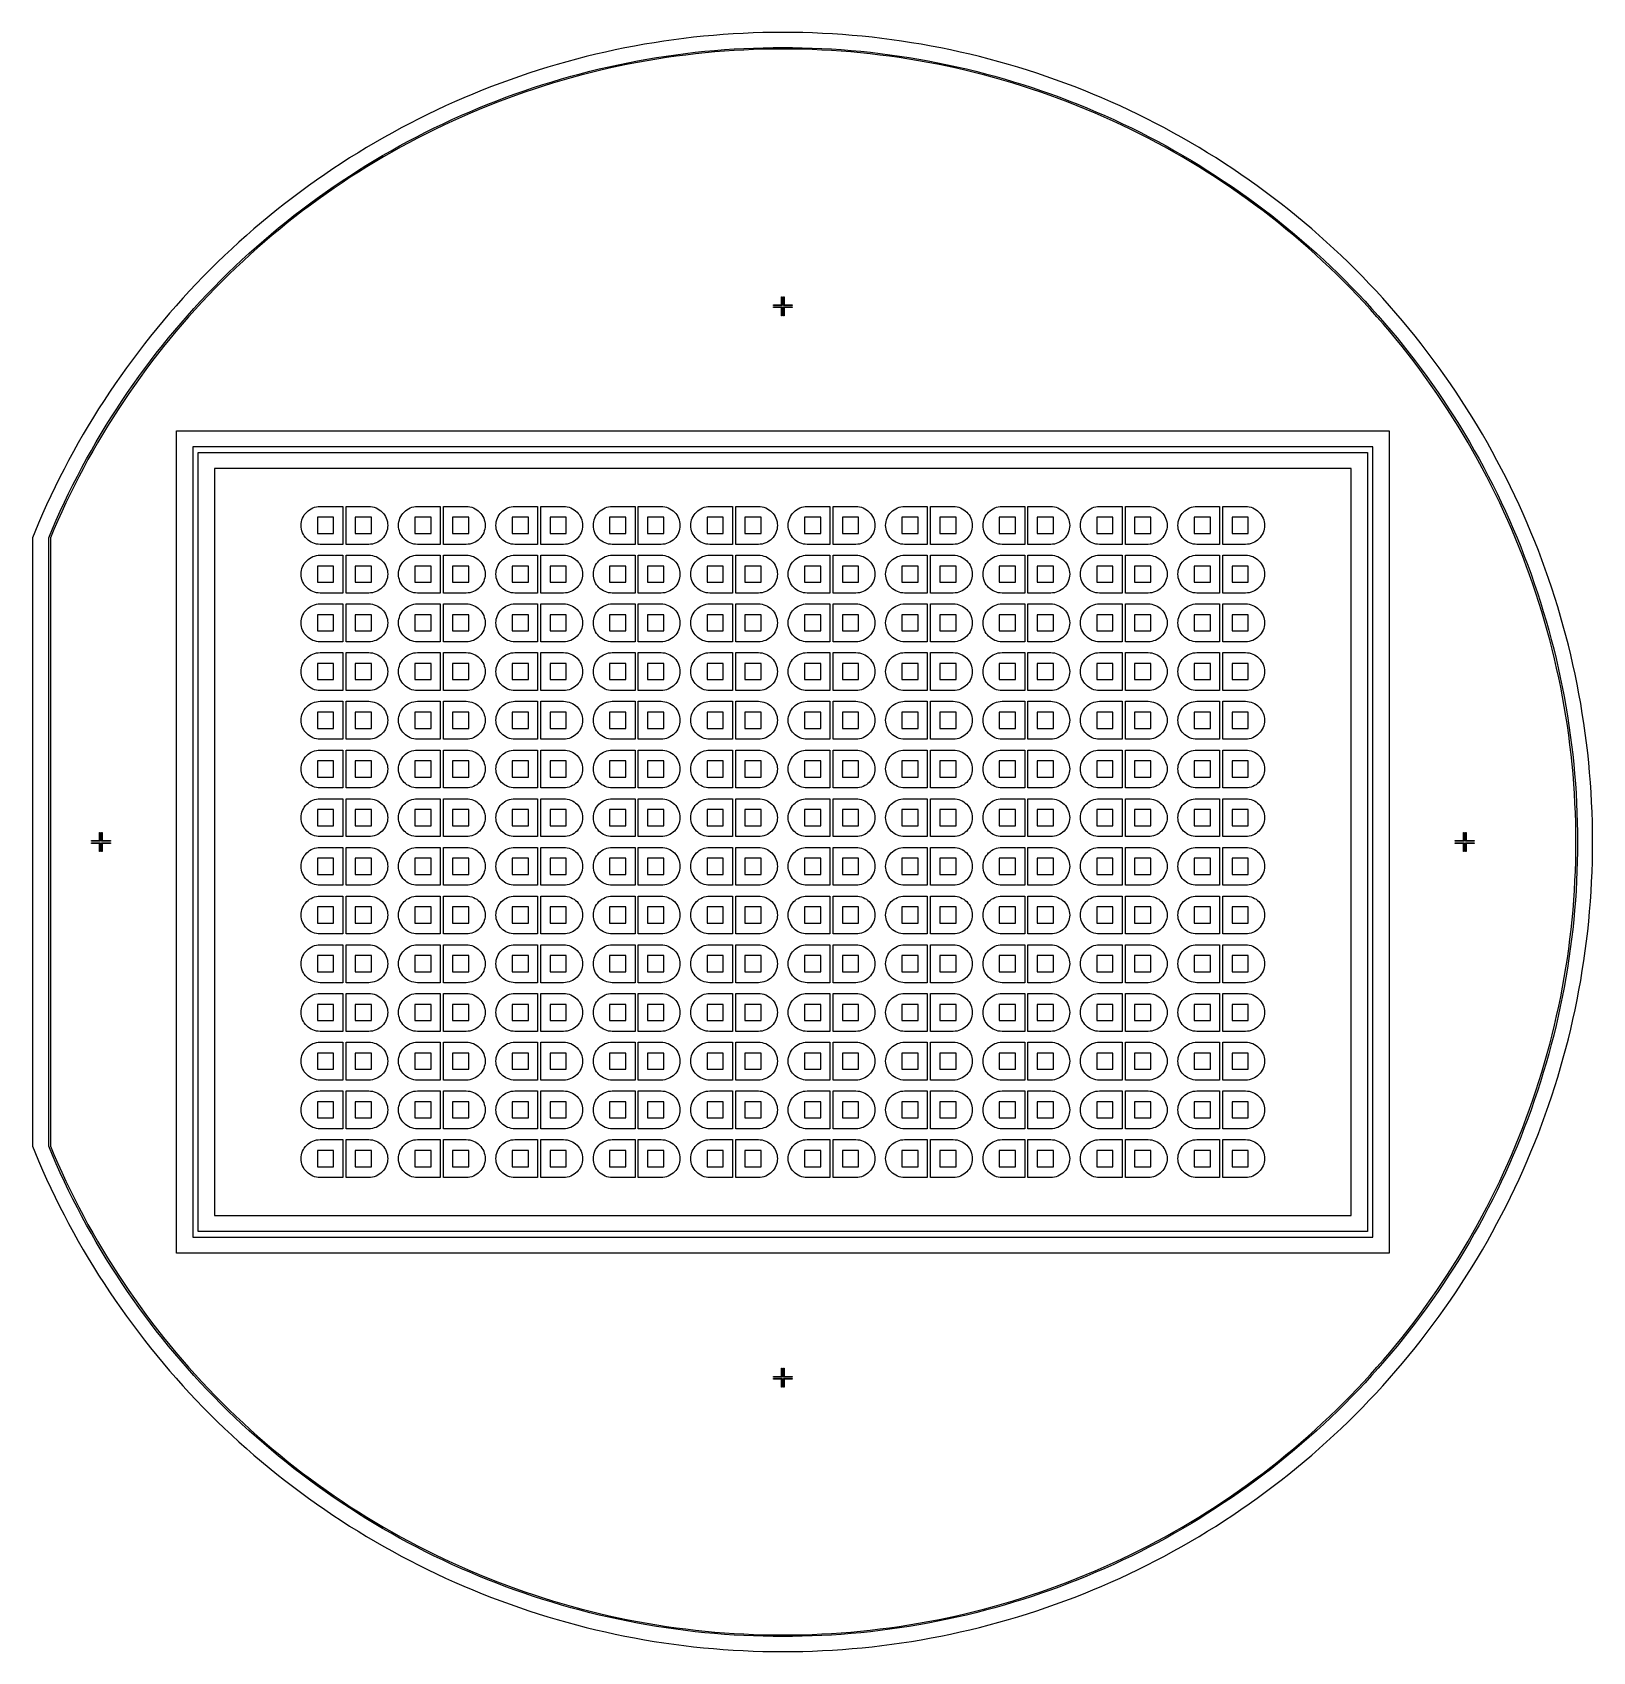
# Model space of a CAD drawing. Extents: x -25 to 123, y -44 to 109.
import ezdxf

# ---------------------------------------------------------------- set-up
doc = ezdxf.new("R2010")
doc.units = 0

msp = doc.modelspace()

# ---------------------------------------------------------------- linework, layer by layer
for p, q in [((43.2012, 108.66), (42.2633, 108.62)), ((44.1396, 108.689), (43.2012, 108.66)), ((45.0782, 108.706), (44.1396, 108.689)), ((46.017, 108.712), (45.0782, 108.706)), ((46.9558, 108.706), (46.017, 108.712)), ((47.8944, 108.689), (46.9558, 108.706)), ((48.8327, 108.66), (47.8944, 108.689)), ((49.7707, 108.62), (48.8327, 108.66)), ((31.0926, 107.242), (30.173, 107.053)), ((32.0145, 107.419), (31.0926, 107.242)), ((32.9384, 107.586), (32.0145, 107.419)), ((33.8644, 107.74), (32.9384, 107.586)), ((34.7921, 107.884), (33.8644, 107.74)), ((35.7216, 108.016), (34.7921, 107.884)), ((36.6526, 108.137), (35.7216, 108.016)), ((37.585, 108.246), (36.6526, 108.137)), ((38.5187, 108.344), (37.585, 108.246)), ((39.4535, 108.43), (38.5187, 108.344)), ((40.3893, 108.505), (39.4535, 108.43)), ((41.326, 108.568), (40.3893, 108.505)), ((40.4941, 107.083), (41.4133, 107.146)), ((42.2633, 108.62), (41.326, 108.568)), ((41.4133, 107.146), (42.3333, 107.196)), ((42.3333, 107.196), (43.2537, 107.236)), ((43.2537, 107.236), (44.1746, 107.264)), ((44.1783, 107.114), (43.2592, 107.086)), ((44.1746, 107.264), (45.0957, 107.281)), ((45.0976, 107.131), (44.1783, 107.114)), ((45.0957, 107.281), (46.017, 107.287)), ((46.017, 107.137), (45.0976, 107.131)), ((46.017, 107.287), (46.9383, 107.281)), ((46.9364, 107.131), (46.017, 107.137)), ((47.8557, 107.114), (46.9364, 107.131)), ((46.9383, 107.281), (47.8594, 107.264)), ((48.7748, 107.086), (47.8557, 107.114)), ((47.8594, 107.264), (48.7803, 107.236)), ((48.7803, 107.236), (49.7007, 107.196)), ((49.7007, 107.196), (50.6207, 107.146)), ((50.708, 108.568), (49.7707, 108.62)), ((50.6207, 107.146), (51.5399, 107.083)), ((51.6447, 108.505), (50.708, 108.568)), ((52.5805, 108.43), (51.6447, 108.505)), ((53.5153, 108.344), (52.5805, 108.43)), ((54.449, 108.246), (53.5153, 108.344)), ((55.3814, 108.137), (54.449, 108.246)), ((56.3124, 108.016), (55.3814, 108.137)), ((57.2419, 107.884), (56.3124, 108.016)), ((58.1696, 107.74), (57.2419, 107.884)), ((59.0956, 107.586), (58.1696, 107.74)), ((60.0195, 107.419), (59.0956, 107.586)), ((60.9414, 107.242), (60.0195, 107.419)), ((61.861, 107.053), (60.9414, 107.242)), ((24.7103, 105.685), (23.8102, 105.418)), ((25.6135, 105.941), (24.7103, 105.685)), ((26.5198, 106.186), (25.6135, 105.941)), ((27.429, 106.419), (26.5198, 106.186)), ((28.3411, 106.642), (27.429, 106.419)), ((29.2558, 106.853), (28.3411, 106.642)), ((30.173, 107.053), (29.2558, 106.853)), ((29.568, 105.463), (30.4681, 105.659)), ((30.4681, 105.659), (31.3706, 105.844)), ((31.3999, 105.697), (30.4992, 105.512)), ((31.3706, 105.844), (32.2753, 106.019)), ((32.3027, 105.871), (31.3999, 105.697)), ((32.2753, 106.019), (33.182, 106.182)), ((33.2077, 106.034), (32.3027, 105.871)), ((33.182, 106.182), (34.0907, 106.334)), ((34.1146, 106.185), (33.2077, 106.034)), ((34.0907, 106.334), (35.0012, 106.474)), ((35.0232, 106.326), (34.1146, 106.185)), ((35.0012, 106.474), (35.9134, 106.604)), ((35.9335, 106.455), (35.0232, 106.326)), ((35.9134, 106.604), (36.827, 106.722)), ((36.8454, 106.573), (35.9335, 106.455)), ((36.827, 106.722), (37.7421, 106.829)), ((37.7586, 106.68), (36.8454, 106.573)), ((37.7421, 106.829), (38.6584, 106.925)), ((38.6731, 106.776), (37.7586, 106.68)), ((38.6584, 106.925), (39.5758, 107.01)), ((39.5886, 106.861), (38.6731, 106.776)), ((39.5758, 107.01), (40.4941, 107.083)), ((40.5052, 106.934), (39.5886, 106.861)), ((41.4225, 106.996), (40.5052, 106.934)), ((42.3406, 107.047), (41.4225, 106.996)), ((43.2592, 107.086), (42.3406, 107.047)), ((49.6934, 107.047), (48.7748, 107.086)), ((50.6115, 106.996), (49.6934, 107.047)), ((51.5288, 106.934), (50.6115, 106.996)), ((52.4454, 106.861), (51.5288, 106.934)), ((51.5399, 107.083), (52.4582, 107.01)), ((53.3609, 106.776), (52.4454, 106.861)), ((52.4582, 107.01), (53.3756, 106.925)), ((54.2754, 106.68), (53.3609, 106.776)), ((53.3756, 106.925), (54.2919, 106.829)), ((55.1886, 106.573), (54.2754, 106.68)), ((54.2919, 106.829), (55.207, 106.722)), ((56.1004, 106.455), (55.1886, 106.573)), ((55.207, 106.722), (56.1206, 106.604)), ((57.0108, 106.326), (56.1004, 106.455)), ((56.1206, 106.604), (57.0328, 106.474)), ((57.9194, 106.185), (57.0108, 106.326)), ((57.0328, 106.474), (57.9433, 106.334)), ((58.8263, 106.034), (57.9194, 106.185)), ((57.9433, 106.334), (58.852, 106.182)), ((59.7312, 105.871), (58.8263, 106.034)), ((58.852, 106.182), (59.7587, 106.019)), ((60.6341, 105.697), (59.7312, 105.871)), ((59.7587, 106.019), (60.6634, 105.844)), ((61.5348, 105.512), (60.6341, 105.697)), ((60.6634, 105.844), (61.5659, 105.659)), ((61.5659, 105.659), (62.466, 105.463)), ((62.7782, 106.853), (61.861, 107.053)), ((63.6929, 106.642), (62.7782, 106.853)), ((64.605, 106.419), (63.6929, 106.642)), ((65.5142, 106.186), (64.605, 106.419)), ((66.4205, 105.941), (65.5142, 106.186)), ((67.3237, 105.685), (66.4205, 105.941)), ((68.2238, 105.418), (67.3237, 105.685)), ((20.2449, 104.24), (19.363, 103.918)), ((21.1308, 104.551), (20.2449, 104.24)), ((22.0204, 104.851), (21.1308, 104.551)), ((22.9135, 105.14), (22.0204, 104.851)), ((23.8102, 105.418), (22.9135, 105.14)), ((23.3439, 103.781), (24.2239, 104.054)), ((24.2239, 104.054), (25.1071, 104.316)), ((25.1489, 104.172), (24.2674, 103.911)), ((25.1071, 104.316), (25.9935, 104.567)), ((26.0336, 104.423), (25.1489, 104.172)), ((25.9935, 104.567), (26.883, 104.808)), ((26.9212, 104.663), (26.0336, 104.423)), ((26.883, 104.808), (27.7753, 105.037)), ((27.8117, 104.891), (26.9212, 104.663)), ((27.7753, 105.037), (28.6703, 105.255)), ((28.705, 105.109), (27.8117, 104.891)), ((28.6703, 105.255), (29.568, 105.463)), ((29.6008, 105.316), (28.705, 105.109)), ((30.4992, 105.512), (29.6008, 105.316)), ((62.4332, 105.316), (61.5348, 105.512)), ((63.329, 105.109), (62.4332, 105.316)), ((62.466, 105.463), (63.3637, 105.255)), ((64.2223, 104.891), (63.329, 105.109)), ((63.3637, 105.255), (64.2587, 105.037)), ((65.1128, 104.663), (64.2223, 104.891)), ((64.2587, 105.037), (65.151, 104.808)), ((66.0004, 104.423), (65.1128, 104.663)), ((65.151, 104.808), (66.0405, 104.567)), ((66.8851, 104.172), (66.0004, 104.423)), ((66.0405, 104.567), (66.9269, 104.316)), ((67.7666, 103.911), (66.8851, 104.172)), ((66.9269, 104.316), (67.8101, 104.054)), ((67.8101, 104.054), (68.6901, 103.781)), ((69.1205, 105.14), (68.2238, 105.418)), ((70.0136, 104.851), (69.1205, 105.14)), ((70.9032, 104.551), (70.0136, 104.851)), ((71.7891, 104.24), (70.9032, 104.551)), ((72.671, 103.918), (71.7891, 104.24)), ((15.8766, 102.524), (15.016, 102.149)), ((16.7417, 102.889), (15.8766, 102.524)), ((17.6112, 103.243), (16.7417, 102.889)), ((18.485, 103.586), (17.6112, 103.243)), ((19.363, 103.918), (18.485, 103.586)), ((18.9979, 102.256), (19.8595, 102.583)), ((19.8595, 102.583), (20.725, 102.898)), ((20.7755, 102.757), (19.9117, 102.442)), ((20.725, 102.898), (21.5943, 103.203)), ((21.6431, 103.062), (20.7755, 102.757)), ((21.5943, 103.203), (22.4673, 103.498)), ((22.5144, 103.355), (21.6431, 103.062)), ((22.4673, 103.498), (23.3439, 103.781)), ((23.3892, 103.638), (22.5144, 103.355)), ((24.2674, 103.911), (23.3892, 103.638)), ((68.6448, 103.638), (67.7666, 103.911)), ((69.5196, 103.355), (68.6448, 103.638)), ((68.6901, 103.781), (69.5667, 103.498)), ((70.3909, 103.062), (69.5196, 103.355)), ((69.5667, 103.498), (70.4397, 103.203)), ((71.2585, 102.757), (70.3909, 103.062)), ((70.4397, 103.203), (71.309, 102.898)), ((72.1223, 102.442), (71.2585, 102.757)), ((71.309, 102.898), (72.1745, 102.583)), ((72.1745, 102.583), (73.0361, 102.256)), ((73.549, 103.586), (72.671, 103.918)), ((74.4228, 103.243), (73.549, 103.586)), ((75.2923, 102.889), (74.4228, 103.243)), ((76.1574, 102.524), (75.2923, 102.889)), ((77.018, 102.149), (76.1574, 102.524)), ((13.309, 101.367), (12.4629, 100.96)), ((14.1601, 101.763), (13.309, 101.367)), ((15.016, 102.149), (14.1601, 101.763)), ((15.5935, 100.846), (16.438, 101.214)), ((16.4971, 101.077), (15.6543, 100.709)), ((16.438, 101.214), (17.287, 101.572)), ((17.3445, 101.434), (16.4971, 101.077)), ((17.287, 101.572), (18.1404, 101.919)), ((18.1961, 101.78), (17.3445, 101.434)), ((18.1404, 101.919), (18.9979, 102.256)), ((19.0519, 102.116), (18.1961, 101.78)), ((19.9117, 102.442), (19.0519, 102.116)), ((72.9821, 102.116), (72.1223, 102.442)), ((73.8379, 101.78), (72.9821, 102.116)), ((73.0361, 102.256), (73.8936, 101.919)), ((74.6895, 101.434), (73.8379, 101.78)), ((73.8936, 101.919), (74.7469, 101.572)), ((75.5368, 101.077), (74.6895, 101.434)), ((74.7469, 101.572), (75.5959, 101.214)), ((76.3797, 100.709), (75.5368, 101.077)), ((75.5959, 101.214), (76.4405, 100.846)), ((77.8739, 101.763), (77.018, 102.149)), ((78.725, 101.367), (77.8739, 101.763)), ((79.5711, 100.96), (78.725, 101.367)), ((9.95515, 99.6789), (9.12994, 99.2313)), ((10.7858, 100.116), (9.95515, 99.6789)), ((11.6217, 100.544), (10.7858, 100.116)), ((12.4629, 100.96), (11.6217, 100.544)), ((12.2624, 99.2707), (13.0879, 99.6799)), ((13.1537, 99.5451), (12.3299, 99.1367)), ((13.0879, 99.6799), (13.9183, 100.079)), ((13.9824, 99.9433), (13.1537, 99.5451)), ((13.9183, 100.079), (14.7536, 100.468)), ((14.816, 100.331), (13.9824, 99.9433)), ((14.7536, 100.468), (15.5935, 100.846)), ((15.6543, 100.709), (14.816, 100.331)), ((77.218, 100.331), (76.3797, 100.709)), ((76.4405, 100.846), (77.2804, 100.468)), ((78.0516, 99.9433), (77.218, 100.331)), ((77.2804, 100.468), (78.1157, 100.079)), ((78.8803, 99.5451), (78.0516, 99.9433)), ((78.1157, 100.079), (78.9461, 99.6799)), ((79.7041, 99.1367), (78.8803, 99.5451)), ((78.9461, 99.6799), (79.7716, 99.2707)), ((80.4123, 100.544), (79.5711, 100.96)), ((81.2482, 100.116), (80.4123, 100.544)), ((82.0788, 99.6789), (81.2482, 100.116)), ((82.9041, 99.2313), (82.0788, 99.6789)), ((7.49632, 98.3058), (6.68814, 97.8281)), ((8.31029, 98.7735), (7.49632, 98.3058)), ((9.12994, 99.2313), (8.31029, 98.7735)), ((9.01266, 97.5337), (9.81706, 97.9829)), ((9.81706, 97.9829), (10.6269, 98.4221)), ((10.6976, 98.2898), (9.88939, 97.8514)), ((10.6269, 98.4221), (11.4421, 98.8514)), ((11.5111, 98.7183), (10.6976, 98.2898)), ((11.4421, 98.8514), (12.2624, 99.2707)), ((12.3299, 99.1367), (11.5111, 98.7183)), ((80.5229, 98.7183), (79.7041, 99.1367)), ((79.7716, 99.2707), (80.5919, 98.8514)), ((81.3364, 98.2898), (80.5229, 98.7183)), ((80.5919, 98.8514), (81.4071, 98.4221)), ((82.1446, 97.8514), (81.3364, 98.2898)), ((81.4071, 98.4221), (82.2169, 97.9829)), ((82.2169, 97.9829), (83.0213, 97.5337)), ((83.7237, 98.7735), (82.9041, 99.2313)), ((84.5377, 98.3058), (83.7237, 98.7735)), ((85.3459, 97.8281), (84.5377, 98.3058)), ((5.08969, 96.8432), (4.29964, 96.3361)), ((5.88589, 97.3406), (5.08969, 96.8432)), ((6.68814, 97.8281), (5.88589, 97.3406)), ((6.63344, 96.1274), (7.42075, 96.6059)), ((7.49785, 96.4772), (6.71213, 95.9997)), ((7.42075, 96.6059), (8.21387, 97.0747)), ((8.2894, 96.9451), (7.49785, 96.4772)), ((8.21387, 97.0747), (9.01266, 97.5337)), ((9.08661, 97.4032), (8.2894, 96.9451)), ((9.88939, 97.8514), (9.08661, 97.4032)), ((82.9474, 97.4032), (82.1446, 97.8514)), ((83.7446, 96.9451), (82.9474, 97.4032)), ((83.0213, 97.5337), (83.8201, 97.0747)), ((84.5361, 96.4772), (83.7446, 96.9451)), ((83.8201, 97.0747), (84.6133, 96.6059)), ((85.3219, 95.9997), (84.5361, 96.4772)), ((84.6133, 96.6059), (85.4006, 96.1274)), ((86.1481, 97.3406), (85.3459, 97.8281)), ((86.9443, 96.8432), (86.1481, 97.3406)), ((87.7344, 96.3361), (86.9443, 96.8432)), ((2.73853, 95.293), (1.96768, 94.7571)), ((3.51588, 95.8193), (2.73853, 95.293)), ((4.29964, 96.3361), (3.51588, 95.8193)), ((4.30757, 94.6345), (5.07674, 95.1416)), ((5.15852, 95.0159), (4.3909, 94.5098)), ((5.07674, 95.1416), (5.85205, 95.6393)), ((5.93231, 95.5125), (5.15852, 95.0159)), ((5.85205, 95.6393), (6.63344, 96.1274)), ((6.71213, 95.9997), (5.93231, 95.5125)), ((86.1017, 95.5125), (85.3219, 95.9997)), ((85.4006, 96.1274), (86.1819, 95.6393)), ((86.8755, 95.0159), (86.1017, 95.5125)), ((86.1819, 95.6393), (86.9573, 95.1416)), ((87.6431, 94.5098), (86.8755, 95.0159)), ((86.9573, 95.1416), (87.7264, 94.6345)), ((88.5181, 95.8193), (87.7344, 96.3361)), ((89.2955, 95.293), (88.5181, 95.8193)), ((90.0663, 94.7571), (89.2955, 95.293)), ((0.44601, 93.6573), (-0.30458, 93.0934)), ((1.20346, 94.2119), (0.44601, 93.6573)), ((1.96768, 94.7571), (1.20346, 94.2119)), ((2.03822, 93.057), (2.78821, 93.5921)), ((2.87457, 93.4694), (2.1261, 92.9354)), ((2.78821, 93.5921), (3.54469, 94.1179)), ((3.62955, 93.9942), (2.87457, 93.4694)), ((3.54469, 94.1179), (4.30757, 94.6345)), ((4.3909, 94.5098), (3.62955, 93.9942)), ((88.4044, 93.9942), (87.6431, 94.5098)), ((87.7264, 94.6345), (88.4893, 94.1179)), ((89.1594, 93.4694), (88.4044, 93.9942)), ((88.4893, 94.1179), (89.2458, 93.5921)), ((89.9079, 92.9354), (89.1594, 93.4694)), ((89.2458, 93.5921), (89.9958, 93.057)), ((90.8305, 94.2119), (90.0663, 94.7571)), ((91.588, 93.6573), (90.8305, 94.2119)), ((92.3386, 93.0934), (91.588, 93.6573)), ((-1.78473, 91.9383), (-2.51407, 91.3472)), ((-1.0482, 92.5204), (-1.78473, 91.9383)), ((-0.30458, 93.0934), (-1.0482, 92.5204)), ((-0.17149, 91.397), (0.55826, 91.9594)), ((0.64909, 91.84), (-0.07921, 91.2787)), ((0.55826, 91.9594), (1.29488, 92.5127)), ((1.38423, 92.3922), (0.64909, 91.84)), ((1.29488, 92.5127), (2.03822, 93.057)), ((2.1261, 92.9354), (1.38423, 92.3922)), ((90.6498, 92.3922), (89.9079, 92.9354)), ((89.9958, 93.057), (90.7391, 92.5127)), ((91.3849, 91.84), (90.6498, 92.3922)), ((90.7391, 92.5127), (91.4757, 91.9594)), ((92.1132, 91.2787), (91.3849, 91.84)), ((91.4757, 91.9594), (92.2055, 91.397)), ((93.0822, 92.5204), (92.3386, 93.0934)), ((93.8187, 91.9383), (93.0822, 92.5204)), ((94.5481, 91.3472), (93.8187, 91.9383)), ((-3.2361, 90.7472), (-3.9507, 90.1384)), ((-2.51407, 91.3472), (-3.2361, 90.7472)), ((-1.61006, 90.2457), (-0.8943, 90.8257)), ((-0.80058, 90.7086), (-1.51489, 90.1297)), ((-0.8943, 90.8257), (-0.17149, 91.397)), ((-0.07921, 91.2787), (-0.80058, 90.7086)), ((92.8346, 90.7086), (92.1132, 91.2787)), ((92.2055, 91.397), (92.9283, 90.8257)), ((93.5489, 90.1297), (92.8346, 90.7086)), ((92.9283, 90.8257), (93.6441, 90.2457)), ((95.2701, 90.7472), (94.5481, 91.3472)), ((95.9847, 90.1384), (95.2701, 90.7472)), ((-5.35724, 88.8947), (-6.04895, 88.2599)), ((-4.65779, 89.5208), (-5.35724, 88.8947)), ((-3.9507, 90.1384), (-4.65779, 89.5208)), ((-3.71385, 88.4533), (-3.01993, 89.0593)), ((-2.92195, 88.9458), (-3.61449, 88.3409)), ((-3.01993, 89.0593), (-2.31863, 89.6568)), ((-2.22206, 89.5421), (-2.92195, 88.9458)), ((-2.31863, 89.6568), (-1.61006, 90.2457)), ((-1.51489, 90.1297), (-2.22206, 89.5421)), ((94.2561, 89.5421), (93.5489, 90.1297)), ((93.6441, 90.2457), (94.3526, 89.6568)), ((94.956, 88.9458), (94.2561, 89.5421)), ((94.3526, 89.6568), (95.0539, 89.0593)), ((95.6485, 88.3409), (94.956, 88.9458)), ((95.0539, 89.0593), (95.7479, 88.4533)), ((96.6918, 89.5208), (95.9847, 90.1384)), ((97.3913, 88.8947), (96.6918, 89.5208)), ((98.083, 88.2599), (97.3913, 88.8947)), ((-6.73283, 87.6168), (-7.40877, 86.9653)), ((-6.04895, 88.2599), (-6.73283, 87.6168)), ((-5.75024, 86.5847), (-5.0791, 87.2159)), ((-5.0791, 87.2159), (-4.40027, 87.8388)), ((-4.29953, 87.7277), (-4.97701, 87.106)), ((-4.40027, 87.8388), (-3.71385, 88.4533)), ((-3.61449, 88.3409), (-4.29953, 87.7277)), ((96.3335, 87.7277), (95.6485, 88.3409)), ((95.7479, 88.4533), (96.4343, 87.8388)), ((97.011, 87.106), (96.3335, 87.7277)), ((96.4343, 87.8388), (97.1131, 87.2159)), ((97.1131, 87.2159), (97.7843, 86.5847)), ((98.7668, 87.6168), (98.083, 88.2599)), ((99.4428, 86.9653), (98.7668, 87.6168)), ((-8.07664, 86.3056), (-8.73639, 85.6377)), ((-7.40877, 86.9653), (-8.07664, 86.3056)), ((-7.06902, 85.2979), (-6.41357, 85.9454)), ((-6.30882, 85.838), (-6.96295, 85.1919)), ((-6.41357, 85.9454), (-5.75024, 86.5847)), ((-5.6468, 86.4761), (-6.30882, 85.838)), ((-4.97701, 87.106), (-5.6468, 86.4761)), ((97.6808, 86.4761), (97.011, 87.106)), ((98.3428, 85.838), (97.6808, 86.4761)), ((97.7843, 86.5847), (98.4476, 85.9454)), ((98.997, 85.1919), (98.3428, 85.838)), ((98.4476, 85.9454), (99.103, 85.2979)), ((100.111, 86.3056), (99.4428, 86.9653)), ((100.77, 85.6377), (100.111, 86.3056)), ((-10.031, 84.2779), (-10.6657, 83.5862)), ((-9.38788, 84.9617), (-10.031, 84.2779)), ((-8.73639, 85.6377), (-9.38788, 84.9617)), ((-8.35583, 83.9792), (-7.71648, 84.6425)), ((-7.60912, 84.5377), (-8.24719, 83.8757)), ((-7.71648, 84.6425), (-7.06902, 85.2979)), ((-6.96295, 85.1919), (-7.60912, 84.5377)), ((99.6431, 84.5377), (98.997, 85.1919)), ((99.103, 85.2979), (99.7505, 84.6425)), ((100.281, 83.8757), (99.6431, 84.5377)), ((99.7505, 84.6425), (100.39, 83.9792)), ((101.422, 84.9617), (100.77, 85.6377)), ((102.065, 84.2779), (101.422, 84.9617)), ((102.7, 83.5862), (102.065, 84.2779)), ((-11.2919, 82.8867), (-11.9095, 82.1796)), ((-10.6657, 83.5862), (-11.2919, 82.8867)), ((-10.2244, 81.9428), (-9.60989, 82.6292)), ((-9.60989, 82.6292), (-8.987, 83.308)), ((-8.87711, 83.2059), (-9.49875, 82.5284)), ((-8.987, 83.308), (-8.35583, 83.9792)), ((-8.24719, 83.8757), (-8.87711, 83.2059)), ((45.1222, 82.8945), (45.1222, 82.9584)), ((45.1222, 82.9584), (45.8892, 82.9584)), ((45.9531, 82.8945), (45.1222, 82.8945)), ((45.1222, 82.7028), (45.1222, 82.7667)), ((45.1222, 82.7667), (45.9531, 82.7667)), ((45.8892, 82.7028), (45.1222, 82.7028)), ((45.8892, 82.9584), (45.8892, 83.7254)), ((45.8892, 83.7254), (45.9531, 83.7254)), ((45.8892, 81.9358), (45.8892, 82.7028)), ((45.9531, 83.7254), (45.9531, 82.8945)), ((45.9531, 82.7667), (45.9531, 81.9358)), ((46.0809, 82.8945), (46.0809, 83.7254)), ((46.0809, 83.7254), (46.1448, 83.7254)), ((46.9118, 82.8945), (46.0809, 82.8945)), ((46.0809, 81.9358), (46.0809, 82.7667)), ((46.0809, 82.7667), (46.9118, 82.7667)), ((46.1448, 83.7254), (46.1448, 82.9584)), ((46.1448, 82.9584), (46.9118, 82.9584)), ((46.9118, 82.7028), (46.1448, 82.7028)), ((46.1448, 82.7028), (46.1448, 81.9358)), ((46.9118, 82.9584), (46.9118, 82.8945)), ((46.9118, 82.7667), (46.9118, 82.7028)), ((100.911, 83.2059), (100.281, 83.8757)), ((100.39, 83.9792), (101.021, 83.308)), ((101.533, 82.5284), (100.911, 83.2059)), ((101.021, 83.308), (101.644, 82.6292)), ((101.644, 82.6292), (102.258, 81.9428)), ((103.326, 82.8867), (102.7, 83.5862)), ((103.943, 82.1796), (103.326, 82.8867)), ((-12.5183, 81.465), (-13.1183, 80.743)), ((-11.9095, 82.1796), (-12.5183, 81.465)), ((-11.4279, 80.5475), (-10.8304, 81.2488)), ((-10.7169, 81.1509), (-11.3131, 80.451)), ((-10.8304, 81.2488), (-10.2244, 81.9428)), ((-10.112, 81.8434), (-10.7169, 81.1509)), ((-9.49875, 82.5284), (-10.112, 81.8434)), ((45.9531, 81.9358), (45.8892, 81.9358)), ((46.1448, 81.9358), (46.0809, 81.9358)), ((102.146, 81.8434), (101.533, 82.5284)), ((102.751, 81.1509), (102.146, 81.8434)), ((102.258, 81.9428), (102.864, 81.2488)), ((103.347, 80.451), (102.751, 81.1509)), ((102.864, 81.2488), (103.462, 80.5475)), ((104.552, 81.465), (103.943, 82.1796)), ((105.152, 80.743), (104.552, 81.465)), ((-13.7094, 80.0136), (-14.2915, 79.2771)), ((-13.1183, 80.743), (-13.7094, 80.0136)), ((-12.5968, 79.1232), (-12.0167, 79.839)), ((-11.9008, 79.7438), (-12.4797, 79.0295)), ((-12.0167, 79.839), (-11.4279, 80.5475)), ((-11.3131, 80.451), (-11.9008, 79.7438)), ((103.935, 79.7438), (103.347, 80.451)), ((103.462, 80.5475), (104.051, 79.839)), ((104.514, 79.0295), (103.935, 79.7438)), ((104.051, 79.839), (104.631, 79.1232)), ((105.743, 80.0136), (105.152, 80.743)), ((106.326, 79.2771), (105.743, 80.0136)), ((-14.8645, 78.5335), (-15.4284, 77.7829)), ((-14.2915, 79.2771), (-14.8645, 78.5335)), ((-13.7304, 77.6706), (-13.1681, 78.4004)), ((-13.0498, 78.3081), (-13.6111, 77.5798)), ((-13.1681, 78.4004), (-12.5968, 79.1232)), ((-12.4797, 79.0295), (-13.0498, 78.3081)), ((105.084, 78.3081), (104.514, 79.0295)), ((104.631, 79.1232), (105.202, 78.4004)), ((105.645, 77.5798), (105.084, 78.3081)), ((105.202, 78.4004), (105.764, 77.6706)), ((106.899, 78.5335), (106.326, 79.2771)), ((107.462, 77.7829), (106.899, 78.5335)), ((-15.983, 77.0254), (-16.5282, 76.2612)), ((-15.4284, 77.7829), (-15.983, 77.0254)), ((-14.828, 76.1907), (-14.2838, 76.934)), ((-14.1633, 76.8447), (-14.7065, 76.1028)), ((-14.2838, 76.934), (-13.7304, 77.6706)), ((-13.6111, 77.5798), (-14.1633, 76.8447)), ((106.197, 76.8447), (105.645, 77.5798)), ((105.764, 77.6706), (106.318, 76.934)), ((106.74, 76.1028), (106.197, 76.8447)), ((106.318, 76.934), (106.862, 76.1907)), ((108.017, 77.0254), (107.462, 77.7829)), ((108.562, 76.2612), (108.017, 77.0254)), ((-17.0641, 75.4904), (-17.5904, 74.713)), ((-16.5282, 76.2612), (-17.0641, 75.4904)), ((-15.889, 74.6842), (-15.3632, 75.4407)), ((-15.2405, 75.3543), (-15.7653, 74.5993)), ((-15.3632, 75.4407), (-14.828, 76.1907)), ((-14.7065, 76.1028), (-15.2405, 75.3543)), ((107.275, 75.3543), (106.74, 76.1028)), ((106.862, 76.1907), (107.397, 75.4407)), ((107.799, 74.5993), (107.275, 75.3543)), ((107.397, 75.4407), (107.923, 74.6842)), ((109.098, 75.4904), (108.562, 76.2612)), ((109.624, 74.713), (109.098, 75.4904)), ((-18.1072, 73.9293), (-18.6143, 73.1392)), ((-17.5904, 74.713), (-18.1072, 73.9293)), ((-16.9127, 73.1522), (-16.4056, 73.9213)), ((-16.2808, 73.838), (-16.787, 73.0704)), ((-16.4056, 73.9213), (-15.889, 74.6842)), ((-15.7653, 74.5993), (-16.2808, 73.838)), ((108.315, 73.838), (107.799, 74.5993)), ((107.923, 74.6842), (108.44, 73.9213)), ((108.821, 73.0704), (108.315, 73.838)), ((108.44, 73.9213), (108.947, 73.1522)), ((110.141, 73.9293), (109.624, 74.713)), ((110.648, 73.1392), (110.141, 73.9293)), ((-19.1116, 72.343), (-19.5992, 71.5408)), ((-18.6143, 73.1392), (-19.1116, 72.343)), ((-17.8985, 71.5955), (-17.4104, 72.3768)), ((-17.2836, 72.2966), (-17.7708, 71.5168)), ((-17.4104, 72.3768), (-16.9127, 73.1522)), ((-16.787, 73.0704), (-17.2836, 72.2966)), ((109.318, 72.2966), (108.821, 73.0704)), ((108.947, 73.1522), (109.444, 72.3768)), ((109.805, 71.5168), (109.318, 72.2966)), ((109.444, 72.3768), (109.932, 71.5955)), ((111.146, 72.343), (110.648, 73.1392)), ((111.633, 71.5408), (111.146, 72.343)), ((-20.0769, 70.7326), (-20.5446, 69.9186)), ((-19.5992, 71.5408), (-20.0769, 70.7326)), ((-18.8457, 70.015), (-18.377, 70.8082)), ((-18.2483, 70.731), (-18.7162, 69.9395)), ((-18.377, 70.8082), (-17.8985, 71.5955)), ((-17.7708, 71.5168), (-18.2483, 70.731)), ((-11.2486, -6.6469), (-11.2486, 71.0707)), ((-11.2486, 71.0707), (103.283, 71.0707)), ((103.283, 71.0707), (103.283, -6.6469)), ((110.282, 70.731), (109.805, 71.5168)), ((109.932, 71.5955), (110.411, 70.8082)), ((110.75, 69.9395), (110.282, 70.731)), ((110.411, 70.8082), (110.88, 70.015)), ((112.111, 70.7326), (111.633, 71.5408)), ((112.579, 69.9186), (112.111, 70.7326)), ((-21.0023, 69.099), (-21.45, 68.2737)), ((-20.5446, 69.9186), (-21.0023, 69.099)), ((-19.754, 68.4118), (-19.3048, 69.2162)), ((-19.1743, 69.1423), (-19.6225, 68.3395)), ((-19.3048, 69.2162), (-18.8457, 70.015)), ((-18.7162, 69.9395), (-19.1743, 69.1423)), ((101.749, 69.5368), (-9.71469, 69.5368)), ((-9.71469, 69.5368), (-9.71469, -5.11299)), ((-9.2034, -4.6017), (-9.2034, 69.0255)), ((-9.2034, 69.0255), (101.237, 69.0255)), ((101.237, 69.0255), (101.237, -4.6017)), ((101.749, -5.11299), (101.749, 69.5368)), ((111.208, 69.1423), (110.75, 69.9395)), ((110.88, 70.015), (111.339, 69.2162)), ((111.657, 68.3395), (111.208, 69.1423)), ((111.339, 69.2162), (111.788, 68.4118)), ((113.036, 69.099), (112.579, 69.9186)), ((113.484, 68.2737), (113.036, 69.099)), ((-21.8874, 67.4431), (-22.3146, 66.6072)), ((-21.45, 68.2737), (-21.8874, 67.4431)), ((-20.6225, 66.7868), (-20.1932, 67.602)), ((-20.0609, 67.5313), (-20.4894, 66.7178)), ((-20.1932, 67.602), (-19.754, 68.4118)), ((-19.6225, 68.3395), (-20.0609, 67.5313)), ((99.7035, 67.4916), (-7.66949, 67.4916)), ((-7.66949, 67.4916), (-7.66949, -3.06779)), ((99.7035, -3.06779), (99.7035, 67.4916)), ((112.095, 67.5313), (111.657, 68.3395)), ((111.788, 68.4118), (112.227, 67.602)), ((112.523, 66.7178), (112.095, 67.5313)), ((112.227, 67.602), (112.657, 66.7868)), ((113.921, 67.4431), (113.484, 68.2737)), ((114.349, 66.6072), (113.921, 67.4431)), ((-22.3146, 66.6072), (-22.7316, 65.766)), ((-21.451, 65.141), (-21.0418, 65.9665)), ((-20.9078, 65.899), (-21.3162, 65.0752)), ((-21.0418, 65.9665), (-20.6225, 66.7868)), ((-20.4894, 66.7178), (-20.9078, 65.899)), ((112.942, 65.899), (112.523, 66.7178)), ((112.657, 66.7868), (113.076, 65.9665)), ((113.35, 65.0752), (112.942, 65.899)), ((113.076, 65.9665), (113.485, 65.141)), ((114.766, 65.766), (114.349, 66.6072)), ((-23.1382, 64.9199), (-23.5343, 64.0688)), ((-22.7316, 65.766), (-23.1382, 64.9199)), ((-22.2388, 63.4753), (-21.85, 64.3106)), ((-21.85, 64.3106), (-21.451, 65.141)), ((-21.3162, 65.0752), (-21.7144, 64.2465)), ((113.748, 64.2465), (113.35, 65.0752)), ((113.485, 65.141), (113.884, 64.3106)), ((113.884, 64.3106), (114.273, 63.4753)), ((115.172, 64.9199), (114.766, 65.766)), ((115.568, 64.0688), (115.172, 64.9199)), ((-23.92, 63.2129), (-24.2952, 62.3523)), ((-23.5343, 64.0688), (-23.92, 63.2129)), ((-22.6173, 62.6354), (-22.2388, 63.4753)), ((-22.1024, 63.4129), (-22.4801, 62.5746)), ((-21.7144, 64.2465), (-22.1024, 63.4129)), ((0.58836, 62.6424), (0.64752, 62.8078)), ((0.64752, 62.8078), (0.72261, 62.9665)), ((0.72261, 62.9665), (0.8129, 63.1172)), ((0.8129, 63.1172), (0.9175, 63.2582)), ((0.9175, 63.2582), (1.03545, 63.3883)), ((1.03545, 63.3883), (1.16557, 63.5063)), ((1.16557, 63.5063), (1.30663, 63.6109)), ((1.30663, 63.6109), (1.45726, 63.7012)), ((1.45726, 63.7012), (1.61601, 63.7763)), ((1.61601, 63.7763), (1.78137, 63.8354)), ((1.78137, 63.8354), (1.95172, 63.8781)), ((1.95172, 63.8781), (2.12544, 63.9039)), ((3.57909, 62.8899), (2.0452, 62.8899)), ((2.0452, 62.8899), (2.0452, 61.356)), ((2.12544, 63.9039), (2.30084, 63.9125)), ((2.30084, 63.9125), (4.4483, 63.9125)), ((3.57909, 61.356), (3.57909, 62.8899)), ((4.4483, 63.9125), (4.4483, 60.3334)), ((4.75508, 60.3334), (4.75508, 63.9125)), ((4.75508, 63.9125), (6.90254, 63.9125)), ((7.15819, 62.8899), (5.6243, 62.8899)), ((5.6243, 62.8899), (5.6243, 61.356)), ((6.90254, 63.9125), (7.07794, 63.9039)), ((7.07794, 63.9039), (7.25166, 63.8781)), ((7.15819, 61.356), (7.15819, 62.8899)), ((7.25166, 63.8781), (7.42201, 63.8354)), ((7.42201, 63.8354), (7.58737, 63.7763)), ((7.58737, 63.7763), (7.74612, 63.7012)), ((7.74612, 63.7012), (7.89676, 63.6109)), ((7.89676, 63.6109), (8.03781, 63.5063)), ((8.03781, 63.5063), (8.16794, 63.3883)), ((8.16794, 63.3883), (8.28589, 63.2582)), ((8.28589, 63.2582), (8.39049, 63.1172)), ((8.39049, 63.1172), (8.48077, 62.9665)), ((8.48077, 62.9665), (8.55586, 62.8078)), ((8.55586, 62.8078), (8.61502, 62.6424)), ((9.79176, 62.6424), (9.85092, 62.8078)), ((9.85092, 62.8078), (9.92601, 62.9665)), ((9.92601, 62.9665), (10.0163, 63.1172)), ((10.0163, 63.1172), (10.1209, 63.2582)), ((10.1209, 63.2582), (10.2388, 63.3883)), ((10.2388, 63.3883), (10.369, 63.5063)), ((10.369, 63.5063), (10.51, 63.6109)), ((10.51, 63.6109), (10.6607, 63.7012)), ((10.6607, 63.7012), (10.8194, 63.7763)), ((10.8194, 63.7763), (10.9848, 63.8354)), ((10.9848, 63.8354), (11.1551, 63.8781)), ((11.1551, 63.8781), (11.3288, 63.9039)), ((12.7825, 62.8899), (11.2486, 62.8899)), ((11.2486, 62.8899), (11.2486, 61.356)), ((11.3288, 63.9039), (11.5042, 63.9125)), ((11.5042, 63.9125), (13.6517, 63.9125)), ((12.7825, 61.356), (12.7825, 62.8899)), ((13.6517, 63.9125), (13.6517, 60.3334)), ((13.9585, 60.3334), (13.9585, 63.9125)), ((13.9585, 63.9125), (16.1059, 63.9125)), ((16.3616, 62.8899), (14.8277, 62.8899)), ((14.8277, 62.8899), (14.8277, 61.356)), ((16.1059, 63.9125), (16.2813, 63.9039)), ((16.2813, 63.9039), (16.4551, 63.8781)), ((16.3616, 61.356), (16.3616, 62.8899)), ((16.4551, 63.8781), (16.6254, 63.8354)), ((16.6254, 63.8354), (16.7908, 63.7763)), ((16.7908, 63.7763), (16.9495, 63.7012)), ((16.9495, 63.7012), (17.1002, 63.6109)), ((17.1002, 63.6109), (17.2412, 63.5063)), ((17.2412, 63.5063), (17.3713, 63.3883)), ((17.3713, 63.3883), (17.4893, 63.2582)), ((17.4893, 63.2582), (17.5939, 63.1172)), ((17.5939, 63.1172), (17.6842, 62.9665)), ((17.6842, 62.9665), (17.7593, 62.8078)), ((17.7593, 62.8078), (17.8184, 62.6424)), ((18.9952, 62.6424), (19.0543, 62.8078)), ((19.0543, 62.8078), (19.1294, 62.9665)), ((19.1294, 62.9665), (19.2197, 63.1172)), ((19.2197, 63.1172), (19.3243, 63.2582)), ((19.3243, 63.2582), (19.4422, 63.3883)), ((19.4422, 63.3883), (19.5724, 63.5063)), ((19.5724, 63.5063), (19.7134, 63.6109)), ((19.7134, 63.6109), (19.8641, 63.7012)), ((19.8641, 63.7012), (20.0228, 63.7763)), ((20.0228, 63.7763), (20.1882, 63.8354)), ((20.1882, 63.8354), (20.3585, 63.8781)), ((20.3585, 63.8781), (20.5322, 63.9039)), ((21.9859, 62.8899), (20.452, 62.8899)), ((20.452, 62.8899), (20.452, 61.356)), ((20.5322, 63.9039), (20.7076, 63.9125)), ((20.7076, 63.9125), (22.8551, 63.9125)), ((21.9859, 61.356), (21.9859, 62.8899)), ((22.8551, 63.9125), (22.8551, 60.3334)), ((23.1619, 60.3334), (23.1619, 63.9125)), ((23.1619, 63.9125), (25.3093, 63.9125)), ((25.565, 62.8899), (24.0311, 62.8899)), ((24.0311, 62.8899), (24.0311, 61.356)), ((25.3093, 63.9125), (25.4847, 63.9039)), ((25.4847, 63.9039), (25.6585, 63.8781)), ((25.565, 61.356), (25.565, 62.8899)), ((25.6585, 63.8781), (25.8288, 63.8354)), ((25.8288, 63.8354), (25.9942, 63.7763)), ((25.9942, 63.7763), (26.1529, 63.7012)), ((26.1529, 63.7012), (26.3036, 63.6109)), ((26.3036, 63.6109), (26.4446, 63.5063)), ((26.4446, 63.5063), (26.5747, 63.3883)), ((26.5747, 63.3883), (26.6927, 63.2582)), ((26.6927, 63.2582), (26.7973, 63.1172)), ((26.7973, 63.1172), (26.8876, 62.9665)), ((26.8876, 62.9665), (26.9627, 62.8078)), ((26.9627, 62.8078), (27.0218, 62.6424)), ((28.1986, 62.6424), (28.2577, 62.8078)), ((28.2577, 62.8078), (28.3328, 62.9665)), ((28.3328, 62.9665), (28.4231, 63.1172)), ((28.4231, 63.1172), (28.5277, 63.2582)), ((28.5277, 63.2582), (28.6456, 63.3883)), ((28.6456, 63.3883), (28.7758, 63.5063)), ((28.7758, 63.5063), (28.9168, 63.6109)), ((28.9168, 63.6109), (29.0675, 63.7012)), ((29.0675, 63.7012), (29.2262, 63.7763)), ((29.2262, 63.7763), (29.3916, 63.8354)), ((29.3916, 63.8354), (29.5619, 63.8781)), ((29.5619, 63.8781), (29.7356, 63.9039)), ((31.1893, 62.8899), (29.6554, 62.8899)), ((29.6554, 62.8899), (29.6554, 61.356)), ((29.7356, 63.9039), (29.911, 63.9125)), ((29.911, 63.9125), (32.0585, 63.9125)), ((31.1893, 61.356), (31.1893, 62.8899)), ((32.0585, 63.9125), (32.0585, 60.3334)), ((32.3653, 60.3334), (32.3653, 63.9125)), ((32.3653, 63.9125), (34.5127, 63.9125)), ((34.7684, 62.8899), (33.2345, 62.8899)), ((33.2345, 62.8899), (33.2345, 61.356)), ((34.5127, 63.9125), (34.6881, 63.9039)), ((34.6881, 63.9039), (34.8619, 63.8781)), ((34.7684, 61.356), (34.7684, 62.8899)), ((34.8619, 63.8781), (35.0322, 63.8354)), ((35.0322, 63.8354), (35.1976, 63.7763)), ((35.1976, 63.7763), (35.3563, 63.7012)), ((35.3563, 63.7012), (35.507, 63.6109)), ((35.507, 63.6109), (35.648, 63.5063)), ((35.648, 63.5063), (35.7781, 63.3883)), ((35.7781, 63.3883), (35.8961, 63.2582)), ((35.8961, 63.2582), (36.0007, 63.1172)), ((36.0007, 63.1172), (36.091, 62.9665)), ((36.091, 62.9665), (36.1661, 62.8078)), ((36.1661, 62.8078), (36.2252, 62.6424)), ((37.402, 62.6424), (37.4611, 62.8078)), ((37.4611, 62.8078), (37.5362, 62.9665)), ((37.5362, 62.9665), (37.6265, 63.1172)), ((37.6265, 63.1172), (37.7311, 63.2582)), ((37.7311, 63.2582), (37.849, 63.3883)), ((37.849, 63.3883), (37.9792, 63.5063)), ((37.9792, 63.5063), (38.1202, 63.6109)), ((38.1202, 63.6109), (38.2709, 63.7012)), ((38.2709, 63.7012), (38.4296, 63.7763)), ((38.4296, 63.7763), (38.595, 63.8354)), ((38.595, 63.8354), (38.7653, 63.8781)), ((38.7653, 63.8781), (38.939, 63.9039)), ((40.3927, 62.8899), (38.8588, 62.8899)), ((38.8588, 62.8899), (38.8588, 61.356)), ((38.939, 63.9039), (39.1144, 63.9125)), ((39.1144, 63.9125), (41.2619, 63.9125)), ((40.3927, 61.356), (40.3927, 62.8899)), ((41.2619, 63.9125), (41.2619, 60.3334)), ((41.5687, 60.3334), (41.5687, 63.9125)), ((41.5687, 63.9125), (43.7161, 63.9125)), ((43.9718, 62.8899), (42.4379, 62.8899)), ((42.4379, 62.8899), (42.4379, 61.356)), ((43.7161, 63.9125), (43.8915, 63.9039)), ((43.8915, 63.9039), (44.0653, 63.8781)), ((43.9718, 61.356), (43.9718, 62.8899)), ((44.0653, 63.8781), (44.2356, 63.8354)), ((44.2356, 63.8354), (44.401, 63.7763)), ((44.401, 63.7763), (44.5597, 63.7012)), ((44.5597, 63.7012), (44.7104, 63.6109)), ((44.7104, 63.6109), (44.8514, 63.5063)), ((44.8514, 63.5063), (44.9815, 63.3883)), ((44.9815, 63.3883), (45.0995, 63.2582)), ((45.0995, 63.2582), (45.2041, 63.1172)), ((45.2041, 63.1172), (45.2944, 62.9665)), ((45.2944, 62.9665), (45.3695, 62.8078)), ((45.3695, 62.8078), (45.4286, 62.6424)), ((46.6054, 62.6424), (46.6645, 62.8078)), ((46.6645, 62.8078), (46.7396, 62.9665)), ((46.7396, 62.9665), (46.8299, 63.1172)), ((46.8299, 63.1172), (46.9345, 63.2582)), ((46.9345, 63.2582), (47.0524, 63.3883)), ((47.0524, 63.3883), (47.1826, 63.5063)), ((47.1826, 63.5063), (47.3236, 63.6109)), ((47.3236, 63.6109), (47.4743, 63.7012)), ((47.4743, 63.7012), (47.633, 63.7763)), ((47.633, 63.7763), (47.7984, 63.8354)), ((47.7984, 63.8354), (47.9687, 63.8781)), ((47.9687, 63.8781), (48.1424, 63.9039)), ((49.5961, 62.8899), (48.0622, 62.8899)), ((48.0622, 62.8899), (48.0622, 61.356)), ((48.1424, 63.9039), (48.3178, 63.9125)), ((48.3178, 63.9125), (50.4653, 63.9125)), ((49.5961, 61.356), (49.5961, 62.8899)), ((50.4653, 63.9125), (50.4653, 60.3334)), ((50.7721, 60.3334), (50.7721, 63.9125)), ((50.7721, 63.9125), (52.9195, 63.9125)), ((53.1752, 62.8899), (51.6413, 62.8899)), ((51.6413, 62.8899), (51.6413, 61.356)), ((52.9195, 63.9125), (53.0949, 63.9039)), ((53.0949, 63.9039), (53.2687, 63.8781)), ((53.1752, 61.356), (53.1752, 62.8899)), ((53.2687, 63.8781), (53.439, 63.8354)), ((53.439, 63.8354), (53.6044, 63.7763)), ((53.6044, 63.7763), (53.7631, 63.7012)), ((53.7631, 63.7012), (53.9138, 63.6109)), ((53.9138, 63.6109), (54.0548, 63.5063)), ((54.0548, 63.5063), (54.1849, 63.3883)), ((54.1849, 63.3883), (54.3029, 63.2582)), ((54.3029, 63.2582), (54.4075, 63.1172)), ((54.4075, 63.1172), (54.4978, 62.9665)), ((54.4978, 62.9665), (54.5729, 62.8078)), ((54.5729, 62.8078), (54.632, 62.6424)), ((55.8088, 62.6424), (55.8679, 62.8078)), ((55.8679, 62.8078), (55.943, 62.9665)), ((55.943, 62.9665), (56.0333, 63.1172)), ((56.0333, 63.1172), (56.1379, 63.2582)), ((56.1379, 63.2582), (56.2558, 63.3883)), ((56.2558, 63.3883), (56.386, 63.5063)), ((56.386, 63.5063), (56.527, 63.6109)), ((56.527, 63.6109), (56.6777, 63.7012)), ((56.6777, 63.7012), (56.8364, 63.7763)), ((56.8364, 63.7763), (57.0018, 63.8354)), ((57.0018, 63.8354), (57.1721, 63.8781)), ((57.1721, 63.8781), (57.3458, 63.9039)), ((58.7995, 62.8899), (57.2656, 62.8899)), ((57.2656, 62.8899), (57.2656, 61.356)), ((57.3458, 63.9039), (57.5212, 63.9125)), ((57.5212, 63.9125), (59.6687, 63.9125)), ((58.7995, 61.356), (58.7995, 62.8899)), ((59.6687, 63.9125), (59.6687, 60.3334)), ((59.9755, 60.3334), (59.9755, 63.9125)), ((59.9755, 63.9125), (62.1229, 63.9125)), ((62.3786, 62.8899), (60.8447, 62.8899)), ((60.8447, 62.8899), (60.8447, 61.356)), ((62.1229, 63.9125), (62.2983, 63.9039)), ((62.2983, 63.9039), (62.4721, 63.8781)), ((62.3786, 61.356), (62.3786, 62.8899)), ((62.4721, 63.8781), (62.6424, 63.8354)), ((62.6424, 63.8354), (62.8078, 63.7763)), ((62.8078, 63.7763), (62.9665, 63.7012)), ((62.9665, 63.7012), (63.1172, 63.6109)), ((63.1172, 63.6109), (63.2582, 63.5063)), ((63.2582, 63.5063), (63.3883, 63.3883)), ((63.3883, 63.3883), (63.5063, 63.2582)), ((63.5063, 63.2582), (63.6109, 63.1172)), ((63.6109, 63.1172), (63.7012, 62.9665)), ((63.7012, 62.9665), (63.7763, 62.8078)), ((63.7763, 62.8078), (63.8354, 62.6424)), ((65.0122, 62.6424), (65.0713, 62.8078)), ((65.0713, 62.8078), (65.1464, 62.9665)), ((65.1464, 62.9665), (65.2367, 63.1172)), ((65.2367, 63.1172), (65.3413, 63.2582)), ((65.3413, 63.2582), (65.4592, 63.3883)), ((65.4592, 63.3883), (65.5894, 63.5063)), ((65.5894, 63.5063), (65.7304, 63.6109)), ((65.7304, 63.6109), (65.8811, 63.7012)), ((65.8811, 63.7012), (66.0398, 63.7763)), ((66.0398, 63.7763), (66.2052, 63.8354)), ((66.2052, 63.8354), (66.3755, 63.8781)), ((66.3755, 63.8781), (66.5492, 63.9039)), ((68.0029, 62.8899), (66.469, 62.8899)), ((66.469, 62.8899), (66.469, 61.356)), ((66.5492, 63.9039), (66.7246, 63.9125)), ((66.7246, 63.9125), (68.8721, 63.9125)), ((68.0029, 61.356), (68.0029, 62.8899)), ((68.8721, 63.9125), (68.8721, 60.3334)), ((69.1789, 60.3334), (69.1789, 63.9125)), ((69.1789, 63.9125), (71.3263, 63.9125)), ((71.582, 62.8899), (70.0481, 62.8899)), ((70.0481, 62.8899), (70.0481, 61.356)), ((71.3263, 63.9125), (71.5017, 63.9039)), ((71.5017, 63.9039), (71.6755, 63.8781)), ((71.582, 61.356), (71.582, 62.8899)), ((71.6755, 63.8781), (71.8458, 63.8354)), ((71.8458, 63.8354), (72.0112, 63.7763)), ((72.0112, 63.7763), (72.1699, 63.7012)), ((72.1699, 63.7012), (72.3206, 63.6109)), ((72.3206, 63.6109), (72.4616, 63.5063)), ((72.4616, 63.5063), (72.5917, 63.3883)), ((72.5917, 63.3883), (72.7097, 63.2582)), ((72.7097, 63.2582), (72.8143, 63.1172)), ((72.8143, 63.1172), (72.9046, 62.9665)), ((72.9046, 62.9665), (72.9797, 62.8078)), ((72.9797, 62.8078), (73.0388, 62.6424)), ((74.2156, 62.6424), (74.2747, 62.8078)), ((74.2747, 62.8078), (74.3498, 62.9665)), ((74.3498, 62.9665), (74.4401, 63.1172)), ((74.4401, 63.1172), (74.5447, 63.2582)), ((74.5447, 63.2582), (74.6626, 63.3883)), ((74.6626, 63.3883), (74.7928, 63.5063)), ((74.7928, 63.5063), (74.9338, 63.6109)), ((74.9338, 63.6109), (75.0845, 63.7012)), ((75.0845, 63.7012), (75.2432, 63.7763)), ((75.2432, 63.7763), (75.4086, 63.8354)), ((75.4086, 63.8354), (75.5789, 63.8781)), ((75.5789, 63.8781), (75.7526, 63.9039)), ((77.2063, 62.8899), (75.6724, 62.8899)), ((75.6724, 62.8899), (75.6724, 61.356)), ((75.7526, 63.9039), (75.928, 63.9125)), ((75.928, 63.9125), (78.0755, 63.9125)), ((77.2063, 61.356), (77.2063, 62.8899)), ((78.0755, 63.9125), (78.0755, 60.3334)), ((78.3823, 60.3334), (78.3823, 63.9125)), ((78.3823, 63.9125), (80.5297, 63.9125)), ((80.7854, 62.8899), (79.2515, 62.8899)), ((79.2515, 62.8899), (79.2515, 61.356)), ((80.5297, 63.9125), (80.7051, 63.9039)), ((80.7051, 63.9039), (80.8789, 63.8781)), ((80.7854, 61.356), (80.7854, 62.8899)), ((80.8789, 63.8781), (81.0492, 63.8354)), ((81.0492, 63.8354), (81.2146, 63.7763)), ((81.2146, 63.7763), (81.3733, 63.7012)), ((81.3733, 63.7012), (81.524, 63.6109)), ((81.524, 63.6109), (81.665, 63.5063)), ((81.665, 63.5063), (81.7951, 63.3883)), ((81.7951, 63.3883), (81.9131, 63.2582)), ((81.9131, 63.2582), (82.0177, 63.1172)), ((82.0177, 63.1172), (82.108, 62.9665)), ((82.108, 62.9665), (82.1831, 62.8078)), ((82.1831, 62.8078), (82.2422, 62.6424)), ((83.419, 62.6424), (83.4781, 62.8078)), ((83.4781, 62.8078), (83.5532, 62.9665)), ((83.5532, 62.9665), (83.6435, 63.1172)), ((83.6435, 63.1172), (83.7481, 63.2582)), ((83.7481, 63.2582), (83.866, 63.3883)), ((83.866, 63.3883), (83.9962, 63.5063)), ((83.9962, 63.5063), (84.1372, 63.6109)), ((84.1372, 63.6109), (84.2879, 63.7012)), ((84.2879, 63.7012), (84.4466, 63.7763)), ((84.4466, 63.7763), (84.612, 63.8354)), ((84.612, 63.8354), (84.7823, 63.8781)), ((84.7823, 63.8781), (84.956, 63.9039)), ((86.4097, 62.8899), (84.8758, 62.8899)), ((84.8758, 62.8899), (84.8758, 61.356)), ((84.956, 63.9039), (85.1314, 63.9125)), ((85.1314, 63.9125), (87.2789, 63.9125)), ((86.4097, 61.356), (86.4097, 62.8899)), ((87.2789, 63.9125), (87.2789, 60.3334)), ((87.5857, 60.3334), (87.5857, 63.9125)), ((87.5857, 63.9125), (89.7331, 63.9125)), ((89.9888, 62.8899), (88.4549, 62.8899)), ((88.4549, 62.8899), (88.4549, 61.356)), ((89.7331, 63.9125), (89.9085, 63.9039)), ((89.9085, 63.9039), (90.0823, 63.8781)), ((89.9888, 61.356), (89.9888, 62.8899)), ((90.0823, 63.8781), (90.2526, 63.8354)), ((90.2526, 63.8354), (90.418, 63.7763)), ((90.418, 63.7763), (90.5767, 63.7012)), ((90.5767, 63.7012), (90.7274, 63.6109)), ((90.7274, 63.6109), (90.8684, 63.5063)), ((90.8684, 63.5063), (90.9985, 63.3883)), ((90.9985, 63.3883), (91.1165, 63.2582)), ((91.1165, 63.2582), (91.2211, 63.1172)), ((91.2211, 63.1172), (91.3114, 62.9665)), ((91.3114, 62.9665), (91.3865, 62.8078)), ((91.3865, 62.8078), (91.4456, 62.6424)), ((114.136, 63.4129), (113.748, 64.2465)), ((114.514, 62.5746), (114.136, 63.4129)), ((114.273, 63.4753), (114.651, 62.6354)), ((115.954, 63.2129), (115.568, 64.0688)), ((116.329, 62.3523), (115.954, 63.2129)), ((-24.6598, 61.4872), (-24.8751, 60.9582)), ((-24.2952, 62.3523), (-24.6598, 61.4872)), ((-23.3349, 60.9616), (-22.9855, 61.7908)), ((-22.8476, 61.7318), (-23.1725, 60.9607)), ((-22.9855, 61.7908), (-22.6173, 62.6354)), ((-22.4801, 62.5746), (-22.8476, 61.7318)), ((0.51129, 62.1229), (0.51993, 62.2983)), ((0.51993, 61.9475), (0.51129, 62.1229)), ((0.51993, 62.2983), (0.54568, 62.4721)), ((0.54568, 61.7738), (0.51993, 61.9475)), ((0.54568, 62.4721), (0.58836, 62.6424)), ((0.58836, 61.6035), (0.54568, 61.7738)), ((0.64752, 61.4381), (0.58836, 61.6035)), ((0.72261, 61.2794), (0.64752, 61.4381)), ((0.8129, 61.1287), (0.72261, 61.2794)), ((2.0452, 61.356), (3.57909, 61.356)), ((5.6243, 61.356), (7.15819, 61.356)), ((8.48077, 61.2794), (8.39049, 61.1287)), ((8.55586, 61.4381), (8.48077, 61.2794)), ((8.61502, 61.6035), (8.55586, 61.4381)), ((8.61502, 62.6424), (8.6577, 62.4721)), ((8.6577, 61.7738), (8.61502, 61.6035)), ((8.6577, 62.4721), (8.68346, 62.2983)), ((8.68346, 61.9475), (8.6577, 61.7738)), ((8.68346, 62.2983), (8.69209, 62.1229)), ((8.69209, 62.1229), (8.68346, 61.9475)), ((9.71469, 62.1229), (9.72333, 62.2983)), ((9.72333, 61.9475), (9.71469, 62.1229)), ((9.72333, 62.2983), (9.74908, 62.4721)), ((9.74908, 61.7738), (9.72333, 61.9475)), ((9.74908, 62.4721), (9.79176, 62.6424)), ((9.79176, 61.6035), (9.74908, 61.7738)), ((9.85092, 61.4381), (9.79176, 61.6035)), ((9.92601, 61.2794), (9.85092, 61.4381)), ((10.0163, 61.1287), (9.92601, 61.2794)), ((11.2486, 61.356), (12.7825, 61.356)), ((14.8277, 61.356), (16.3616, 61.356)), ((17.6842, 61.2794), (17.5939, 61.1287)), ((17.7593, 61.4381), (17.6842, 61.2794)), ((17.8184, 61.6035), (17.7593, 61.4381)), ((17.8184, 62.6424), (17.8611, 62.4721)), ((17.8611, 61.7738), (17.8184, 61.6035)), ((17.8611, 62.4721), (17.8869, 62.2983)), ((17.8869, 61.9475), (17.8611, 61.7738)), ((17.8869, 62.2983), (17.8955, 62.1229)), ((17.8955, 62.1229), (17.8869, 61.9475)), ((18.9181, 62.1229), (18.9267, 62.2983)), ((18.9267, 61.9475), (18.9181, 62.1229)), ((18.9267, 62.2983), (18.9525, 62.4721)), ((18.9525, 61.7738), (18.9267, 61.9475)), ((18.9525, 62.4721), (18.9952, 62.6424)), ((18.9952, 61.6035), (18.9525, 61.7738)), ((19.0543, 61.4381), (18.9952, 61.6035)), ((19.1294, 61.2794), (19.0543, 61.4381)), ((19.2197, 61.1287), (19.1294, 61.2794)), ((20.452, 61.356), (21.9859, 61.356)), ((24.0311, 61.356), (25.565, 61.356)), ((26.8876, 61.2794), (26.7973, 61.1287)), ((26.9627, 61.4381), (26.8876, 61.2794)), ((27.0218, 61.6035), (26.9627, 61.4381)), ((27.0218, 62.6424), (27.0645, 62.4721)), ((27.0645, 61.7738), (27.0218, 61.6035)), ((27.0645, 62.4721), (27.0903, 62.2983)), ((27.0903, 61.9475), (27.0645, 61.7738)), ((27.0903, 62.2983), (27.0989, 62.1229)), ((27.0989, 62.1229), (27.0903, 61.9475)), ((28.1215, 62.1229), (28.1301, 62.2983)), ((28.1301, 61.9475), (28.1215, 62.1229)), ((28.1301, 62.2983), (28.1559, 62.4721)), ((28.1559, 61.7738), (28.1301, 61.9475)), ((28.1559, 62.4721), (28.1986, 62.6424)), ((28.1986, 61.6035), (28.1559, 61.7738)), ((28.2577, 61.4381), (28.1986, 61.6035)), ((28.3328, 61.2794), (28.2577, 61.4381)), ((28.4231, 61.1287), (28.3328, 61.2794)), ((29.6554, 61.356), (31.1893, 61.356)), ((33.2345, 61.356), (34.7684, 61.356)), ((36.091, 61.2794), (36.0007, 61.1287)), ((36.1661, 61.4381), (36.091, 61.2794)), ((36.2252, 61.6035), (36.1661, 61.4381)), ((36.2252, 62.6424), (36.2679, 62.4721)), ((36.2679, 61.7738), (36.2252, 61.6035)), ((36.2679, 62.4721), (36.2937, 62.2983)), ((36.2937, 61.9475), (36.2679, 61.7738)), ((36.2937, 62.2983), (36.3023, 62.1229)), ((36.3023, 62.1229), (36.2937, 61.9475)), ((37.3249, 62.1229), (37.3335, 62.2983)), ((37.3335, 61.9475), (37.3249, 62.1229)), ((37.3335, 62.2983), (37.3593, 62.4721)), ((37.3593, 61.7738), (37.3335, 61.9475)), ((37.3593, 62.4721), (37.402, 62.6424)), ((37.402, 61.6035), (37.3593, 61.7738)), ((37.4611, 61.4381), (37.402, 61.6035)), ((37.5362, 61.2794), (37.4611, 61.4381)), ((37.6265, 61.1287), (37.5362, 61.2794)), ((38.8588, 61.356), (40.3927, 61.356)), ((42.4379, 61.356), (43.9718, 61.356)), ((45.2944, 61.2794), (45.2041, 61.1287)), ((45.3695, 61.4381), (45.2944, 61.2794)), ((45.4286, 61.6035), (45.3695, 61.4381)), ((45.4286, 62.6424), (45.4713, 62.4721)), ((45.4713, 61.7738), (45.4286, 61.6035)), ((45.4713, 62.4721), (45.4971, 62.2983)), ((45.4971, 61.9475), (45.4713, 61.7738)), ((45.4971, 62.2983), (45.5057, 62.1229)), ((45.5057, 62.1229), (45.4971, 61.9475)), ((46.5283, 62.1229), (46.5369, 62.2983)), ((46.5369, 61.9475), (46.5283, 62.1229)), ((46.5369, 62.2983), (46.5627, 62.4721)), ((46.5627, 61.7738), (46.5369, 61.9475)), ((46.5627, 62.4721), (46.6054, 62.6424)), ((46.6054, 61.6035), (46.5627, 61.7738)), ((46.6645, 61.4381), (46.6054, 61.6035)), ((46.7396, 61.2794), (46.6645, 61.4381)), ((46.8299, 61.1287), (46.7396, 61.2794)), ((48.0622, 61.356), (49.5961, 61.356)), ((51.6413, 61.356), (53.1752, 61.356)), ((54.4978, 61.2794), (54.4075, 61.1287)), ((54.5729, 61.4381), (54.4978, 61.2794)), ((54.632, 61.6035), (54.5729, 61.4381)), ((54.632, 62.6424), (54.6747, 62.4721)), ((54.6747, 61.7738), (54.632, 61.6035)), ((54.6747, 62.4721), (54.7005, 62.2983)), ((54.7005, 61.9475), (54.6747, 61.7738)), ((54.7005, 62.2983), (54.7091, 62.1229)), ((54.7091, 62.1229), (54.7005, 61.9475)), ((55.7317, 62.1229), (55.7403, 62.2983)), ((55.7403, 61.9475), (55.7317, 62.1229)), ((55.7403, 62.2983), (55.7661, 62.4721)), ((55.7661, 61.7738), (55.7403, 61.9475)), ((55.7661, 62.4721), (55.8088, 62.6424)), ((55.8088, 61.6035), (55.7661, 61.7738)), ((55.8679, 61.4381), (55.8088, 61.6035)), ((55.943, 61.2794), (55.8679, 61.4381)), ((56.0333, 61.1287), (55.943, 61.2794)), ((57.2656, 61.356), (58.7995, 61.356)), ((60.8447, 61.356), (62.3786, 61.356)), ((63.7012, 61.2794), (63.6109, 61.1287)), ((63.7763, 61.4381), (63.7012, 61.2794)), ((63.8354, 61.6035), (63.7763, 61.4381)), ((63.8354, 62.6424), (63.8781, 62.4721)), ((63.8781, 61.7738), (63.8354, 61.6035)), ((63.8781, 62.4721), (63.9039, 62.2983)), ((63.9039, 61.9475), (63.8781, 61.7738)), ((63.9039, 62.2983), (63.9125, 62.1229)), ((63.9125, 62.1229), (63.9039, 61.9475)), ((64.9351, 62.1229), (64.9437, 62.2983)), ((64.9437, 61.9475), (64.9351, 62.1229)), ((64.9437, 62.2983), (64.9695, 62.4721)), ((64.9695, 61.7738), (64.9437, 61.9475)), ((64.9695, 62.4721), (65.0122, 62.6424)), ((65.0122, 61.6035), (64.9695, 61.7738)), ((65.0713, 61.4381), (65.0122, 61.6035)), ((65.1464, 61.2794), (65.0713, 61.4381)), ((65.2367, 61.1287), (65.1464, 61.2794)), ((66.469, 61.356), (68.0029, 61.356)), ((70.0481, 61.356), (71.582, 61.356)), ((72.9046, 61.2794), (72.8143, 61.1287)), ((72.9797, 61.4381), (72.9046, 61.2794)), ((73.0388, 61.6035), (72.9797, 61.4381)), ((73.0388, 62.6424), (73.0815, 62.4721)), ((73.0815, 61.7738), (73.0388, 61.6035)), ((73.0815, 62.4721), (73.1073, 62.2983)), ((73.1073, 61.9475), (73.0815, 61.7738)), ((73.1073, 62.2983), (73.1159, 62.1229)), ((73.1159, 62.1229), (73.1073, 61.9475)), ((74.1385, 62.1229), (74.1471, 62.2983)), ((74.1471, 61.9475), (74.1385, 62.1229)), ((74.1471, 62.2983), (74.1729, 62.4721)), ((74.1729, 61.7738), (74.1471, 61.9475)), ((74.1729, 62.4721), (74.2156, 62.6424)), ((74.2156, 61.6035), (74.1729, 61.7738)), ((74.2747, 61.4381), (74.2156, 61.6035)), ((74.3498, 61.2794), (74.2747, 61.4381)), ((74.4401, 61.1287), (74.3498, 61.2794)), ((75.6724, 61.356), (77.2063, 61.356)), ((79.2515, 61.356), (80.7854, 61.356)), ((82.108, 61.2794), (82.0177, 61.1287)), ((82.1831, 61.4381), (82.108, 61.2794)), ((82.2422, 61.6035), (82.1831, 61.4381)), ((82.2422, 62.6424), (82.2849, 62.4721)), ((82.2849, 61.7738), (82.2422, 61.6035)), ((82.2849, 62.4721), (82.3107, 62.2983)), ((82.3107, 61.9475), (82.2849, 61.7738)), ((82.3107, 62.2983), (82.3193, 62.1229)), ((82.3193, 62.1229), (82.3107, 61.9475)), ((83.3419, 62.1229), (83.3505, 62.2983)), ((83.3505, 61.9475), (83.3419, 62.1229)), ((83.3505, 62.2983), (83.3763, 62.4721)), ((83.3763, 61.7738), (83.3505, 61.9475)), ((83.3763, 62.4721), (83.419, 62.6424)), ((83.419, 61.6035), (83.3763, 61.7738)), ((83.4781, 61.4381), (83.419, 61.6035)), ((83.5532, 61.2794), (83.4781, 61.4381)), ((83.6435, 61.1287), (83.5532, 61.2794)), ((84.8758, 61.356), (86.4097, 61.356)), ((88.4549, 61.356), (89.9888, 61.356)), ((91.3114, 61.2794), (91.2211, 61.1287)), ((91.3865, 61.4381), (91.3114, 61.2794)), ((91.4456, 61.6035), (91.3865, 61.4381)), ((91.4456, 62.6424), (91.4883, 62.4721)), ((91.4883, 61.7738), (91.4456, 61.6035)), ((91.4883, 62.4721), (91.5141, 62.2983)), ((91.5141, 61.9475), (91.4883, 61.7738)), ((91.5141, 62.2983), (91.5227, 62.1229)), ((91.5227, 62.1229), (91.5141, 61.9475)), ((114.882, 61.7318), (114.514, 62.5746)), ((114.651, 62.6354), (115.019, 61.7908)), ((115.239, 60.8844), (114.882, 61.7318)), ((115.019, 61.7908), (115.377, 60.9418)), ((116.694, 61.4872), (116.329, 62.3523)), ((117.048, 60.6177), (116.694, 61.4872)), ((-24.8751, 60.9582), (-24.8751, 3.46556)), ((-23.3349, 3.46223), (-23.3349, 60.9616)), ((-23.1725, 60.9607), (-23.1725, 3.4631)), ((0.9175, 60.9877), (0.8129, 61.1287)), ((1.03545, 60.8575), (0.9175, 60.9877)), ((1.16557, 60.7396), (1.03545, 60.8575)), ((1.30663, 60.635), (1.16557, 60.7396)), ((1.45726, 60.5447), (1.30663, 60.635)), ((1.61601, 60.4696), (1.45726, 60.5447)), ((1.78137, 60.4105), (1.61601, 60.4696)), ((1.95172, 60.3678), (1.78137, 60.4105)), ((2.12544, 60.342), (1.95172, 60.3678)), ((2.30084, 60.3334), (2.12544, 60.342)), ((4.4483, 60.3334), (2.30084, 60.3334)), ((6.90254, 60.3334), (4.75508, 60.3334)), ((7.07794, 60.342), (6.90254, 60.3334)), ((7.25166, 60.3678), (7.07794, 60.342)), ((7.42201, 60.4105), (7.25166, 60.3678)), ((7.58737, 60.4696), (7.42201, 60.4105)), ((7.74612, 60.5447), (7.58737, 60.4696)), ((7.89676, 60.635), (7.74612, 60.5447)), ((8.03781, 60.7396), (7.89676, 60.635)), ((8.16794, 60.8575), (8.03781, 60.7396)), ((8.28589, 60.9877), (8.16794, 60.8575)), ((8.39049, 61.1287), (8.28589, 60.9877)), ((10.1209, 60.9877), (10.0163, 61.1287)), ((10.2388, 60.8575), (10.1209, 60.9877)), ((10.369, 60.7396), (10.2388, 60.8575)), ((10.51, 60.635), (10.369, 60.7396)), ((10.6607, 60.5447), (10.51, 60.635)), ((10.8194, 60.4696), (10.6607, 60.5447)), ((10.9848, 60.4105), (10.8194, 60.4696)), ((11.1551, 60.3678), (10.9848, 60.4105)), ((11.3288, 60.342), (11.1551, 60.3678)), ((11.5042, 60.3334), (11.3288, 60.342)), ((13.6517, 60.3334), (11.5042, 60.3334)), ((16.1059, 60.3334), (13.9585, 60.3334)), ((16.2813, 60.342), (16.1059, 60.3334)), ((16.4551, 60.3678), (16.2813, 60.342)), ((16.6254, 60.4105), (16.4551, 60.3678)), ((16.7908, 60.4696), (16.6254, 60.4105)), ((16.9495, 60.5447), (16.7908, 60.4696)), ((17.1002, 60.635), (16.9495, 60.5447)), ((17.2412, 60.7396), (17.1002, 60.635)), ((17.3713, 60.8575), (17.2412, 60.7396)), ((17.4893, 60.9877), (17.3713, 60.8575)), ((17.5939, 61.1287), (17.4893, 60.9877)), ((19.3243, 60.9877), (19.2197, 61.1287)), ((19.4422, 60.8575), (19.3243, 60.9877)), ((19.5724, 60.7396), (19.4422, 60.8575)), ((19.7134, 60.635), (19.5724, 60.7396)), ((19.8641, 60.5447), (19.7134, 60.635)), ((20.0228, 60.4696), (19.8641, 60.5447)), ((20.1882, 60.4105), (20.0228, 60.4696)), ((20.3585, 60.3678), (20.1882, 60.4105)), ((20.5322, 60.342), (20.3585, 60.3678)), ((20.7076, 60.3334), (20.5322, 60.342)), ((22.8551, 60.3334), (20.7076, 60.3334)), ((25.3093, 60.3334), (23.1619, 60.3334)), ((25.4847, 60.342), (25.3093, 60.3334)), ((25.6585, 60.3678), (25.4847, 60.342)), ((25.8288, 60.4105), (25.6585, 60.3678)), ((25.9942, 60.4696), (25.8288, 60.4105)), ((26.1529, 60.5447), (25.9942, 60.4696)), ((26.3036, 60.635), (26.1529, 60.5447)), ((26.4446, 60.7396), (26.3036, 60.635)), ((26.5747, 60.8575), (26.4446, 60.7396)), ((26.6927, 60.9877), (26.5747, 60.8575)), ((26.7973, 61.1287), (26.6927, 60.9877)), ((28.5277, 60.9877), (28.4231, 61.1287)), ((28.6456, 60.8575), (28.5277, 60.9877)), ((28.7758, 60.7396), (28.6456, 60.8575)), ((28.9168, 60.635), (28.7758, 60.7396)), ((29.0675, 60.5447), (28.9168, 60.635)), ((29.2262, 60.4696), (29.0675, 60.5447)), ((29.3916, 60.4105), (29.2262, 60.4696)), ((29.5619, 60.3678), (29.3916, 60.4105)), ((29.7356, 60.342), (29.5619, 60.3678)), ((29.911, 60.3334), (29.7356, 60.342)), ((32.0585, 60.3334), (29.911, 60.3334)), ((34.5127, 60.3334), (32.3653, 60.3334)), ((34.6881, 60.342), (34.5127, 60.3334)), ((34.8619, 60.3678), (34.6881, 60.342)), ((35.0322, 60.4105), (34.8619, 60.3678)), ((35.1976, 60.4696), (35.0322, 60.4105)), ((35.3563, 60.5447), (35.1976, 60.4696)), ((35.507, 60.635), (35.3563, 60.5447)), ((35.648, 60.7396), (35.507, 60.635)), ((35.7781, 60.8575), (35.648, 60.7396)), ((35.8961, 60.9877), (35.7781, 60.8575)), ((36.0007, 61.1287), (35.8961, 60.9877)), ((37.7311, 60.9877), (37.6265, 61.1287)), ((37.849, 60.8575), (37.7311, 60.9877)), ((37.9792, 60.7396), (37.849, 60.8575)), ((38.1202, 60.635), (37.9792, 60.7396)), ((38.2709, 60.5447), (38.1202, 60.635)), ((38.4296, 60.4696), (38.2709, 60.5447)), ((38.595, 60.4105), (38.4296, 60.4696)), ((38.7653, 60.3678), (38.595, 60.4105)), ((38.939, 60.342), (38.7653, 60.3678)), ((39.1144, 60.3334), (38.939, 60.342)), ((41.2619, 60.3334), (39.1144, 60.3334)), ((43.7161, 60.3334), (41.5687, 60.3334)), ((43.8915, 60.342), (43.7161, 60.3334)), ((44.0653, 60.3678), (43.8915, 60.342)), ((44.2356, 60.4105), (44.0653, 60.3678)), ((44.401, 60.4696), (44.2356, 60.4105)), ((44.5597, 60.5447), (44.401, 60.4696)), ((44.7104, 60.635), (44.5597, 60.5447)), ((44.8514, 60.7396), (44.7104, 60.635)), ((44.9815, 60.8575), (44.8514, 60.7396)), ((45.0995, 60.9877), (44.9815, 60.8575)), ((45.2041, 61.1287), (45.0995, 60.9877)), ((46.9345, 60.9877), (46.8299, 61.1287)), ((47.0524, 60.8575), (46.9345, 60.9877)), ((47.1826, 60.7396), (47.0524, 60.8575)), ((47.3236, 60.635), (47.1826, 60.7396)), ((47.4743, 60.5447), (47.3236, 60.635)), ((47.633, 60.4696), (47.4743, 60.5447)), ((47.7984, 60.4105), (47.633, 60.4696)), ((47.9687, 60.3678), (47.7984, 60.4105)), ((48.1424, 60.342), (47.9687, 60.3678)), ((48.3178, 60.3334), (48.1424, 60.342)), ((50.4653, 60.3334), (48.3178, 60.3334)), ((52.9195, 60.3334), (50.7721, 60.3334)), ((53.0949, 60.342), (52.9195, 60.3334)), ((53.2687, 60.3678), (53.0949, 60.342)), ((53.439, 60.4105), (53.2687, 60.3678)), ((53.6044, 60.4696), (53.439, 60.4105)), ((53.7631, 60.5447), (53.6044, 60.4696)), ((53.9138, 60.635), (53.7631, 60.5447)), ((54.0548, 60.7396), (53.9138, 60.635)), ((54.1849, 60.8575), (54.0548, 60.7396)), ((54.3029, 60.9877), (54.1849, 60.8575)), ((54.4075, 61.1287), (54.3029, 60.9877)), ((56.1379, 60.9877), (56.0333, 61.1287)), ((56.2558, 60.8575), (56.1379, 60.9877)), ((56.386, 60.7396), (56.2558, 60.8575)), ((56.527, 60.635), (56.386, 60.7396)), ((56.6777, 60.5447), (56.527, 60.635)), ((56.8364, 60.4696), (56.6777, 60.5447)), ((57.0018, 60.4105), (56.8364, 60.4696)), ((57.1721, 60.3678), (57.0018, 60.4105)), ((57.3458, 60.342), (57.1721, 60.3678)), ((57.5212, 60.3334), (57.3458, 60.342)), ((59.6687, 60.3334), (57.5212, 60.3334)), ((62.1229, 60.3334), (59.9755, 60.3334)), ((62.2983, 60.342), (62.1229, 60.3334)), ((62.4721, 60.3678), (62.2983, 60.342)), ((62.6424, 60.4105), (62.4721, 60.3678)), ((62.8078, 60.4696), (62.6424, 60.4105)), ((62.9665, 60.5447), (62.8078, 60.4696)), ((63.1172, 60.635), (62.9665, 60.5447)), ((63.2582, 60.7396), (63.1172, 60.635)), ((63.3883, 60.8575), (63.2582, 60.7396)), ((63.5063, 60.9877), (63.3883, 60.8575)), ((63.6109, 61.1287), (63.5063, 60.9877)), ((65.3413, 60.9877), (65.2367, 61.1287)), ((65.4592, 60.8575), (65.3413, 60.9877)), ((65.5894, 60.7396), (65.4592, 60.8575)), ((65.7304, 60.635), (65.5894, 60.7396)), ((65.8811, 60.5447), (65.7304, 60.635)), ((66.0398, 60.4696), (65.8811, 60.5447)), ((66.2052, 60.4105), (66.0398, 60.4696)), ((66.3755, 60.3678), (66.2052, 60.4105)), ((66.5492, 60.342), (66.3755, 60.3678)), ((66.7246, 60.3334), (66.5492, 60.342)), ((68.8721, 60.3334), (66.7246, 60.3334)), ((71.3263, 60.3334), (69.1789, 60.3334)), ((71.5017, 60.342), (71.3263, 60.3334)), ((71.6755, 60.3678), (71.5017, 60.342)), ((71.8458, 60.4105), (71.6755, 60.3678)), ((72.0112, 60.4696), (71.8458, 60.4105)), ((72.1699, 60.5447), (72.0112, 60.4696)), ((72.3206, 60.635), (72.1699, 60.5447)), ((72.4616, 60.7396), (72.3206, 60.635)), ((72.5917, 60.8575), (72.4616, 60.7396)), ((72.7097, 60.9877), (72.5917, 60.8575)), ((72.8143, 61.1287), (72.7097, 60.9877)), ((74.5447, 60.9877), (74.4401, 61.1287)), ((74.6626, 60.8575), (74.5447, 60.9877)), ((74.7928, 60.7396), (74.6626, 60.8575)), ((74.9338, 60.635), (74.7928, 60.7396)), ((75.0845, 60.5447), (74.9338, 60.635)), ((75.2432, 60.4696), (75.0845, 60.5447)), ((75.4086, 60.4105), (75.2432, 60.4696)), ((75.5789, 60.3678), (75.4086, 60.4105)), ((75.7526, 60.342), (75.5789, 60.3678)), ((75.928, 60.3334), (75.7526, 60.342)), ((78.0755, 60.3334), (75.928, 60.3334)), ((80.5297, 60.3334), (78.3823, 60.3334)), ((80.7051, 60.342), (80.5297, 60.3334)), ((80.8789, 60.3678), (80.7051, 60.342)), ((81.0492, 60.4105), (80.8789, 60.3678)), ((81.2146, 60.4696), (81.0492, 60.4105)), ((81.3733, 60.5447), (81.2146, 60.4696)), ((81.524, 60.635), (81.3733, 60.5447)), ((81.665, 60.7396), (81.524, 60.635)), ((81.7951, 60.8575), (81.665, 60.7396)), ((81.9131, 60.9877), (81.7951, 60.8575)), ((82.0177, 61.1287), (81.9131, 60.9877)), ((83.7481, 60.9877), (83.6435, 61.1287)), ((83.866, 60.8575), (83.7481, 60.9877)), ((83.9962, 60.7396), (83.866, 60.8575)), ((84.1372, 60.635), (83.9962, 60.7396)), ((84.2879, 60.5447), (84.1372, 60.635)), ((84.4466, 60.4696), (84.2879, 60.5447)), ((84.612, 60.4105), (84.4466, 60.4696)), ((84.7823, 60.3678), (84.612, 60.4105)), ((84.956, 60.342), (84.7823, 60.3678)), ((85.1314, 60.3334), (84.956, 60.342)), ((87.2789, 60.3334), (85.1314, 60.3334)), ((89.7331, 60.3334), (87.5857, 60.3334)), ((89.9085, 60.342), (89.7331, 60.3334)), ((90.0823, 60.3678), (89.9085, 60.342)), ((90.2526, 60.4105), (90.0823, 60.3678)), ((90.418, 60.4696), (90.2526, 60.4105)), ((90.5767, 60.5447), (90.418, 60.4696)), ((90.7274, 60.635), (90.5767, 60.5447)), ((90.8684, 60.7396), (90.7274, 60.635)), ((90.9985, 60.8575), (90.8684, 60.7396)), ((91.1165, 60.9877), (90.9985, 60.8575)), ((91.2211, 61.1287), (91.1165, 60.9877)), ((115.585, 60.0328), (115.239, 60.8844)), ((115.377, 60.9418), (115.725, 60.0885)), ((115.921, 59.177), (115.585, 60.0328)), ((115.725, 60.0885), (116.061, 59.231)), ((117.391, 59.7439), (117.048, 60.6177)), ((117.723, 58.8659), (117.391, 59.7439)), ((0.58836, 58.0407), (0.64752, 58.2061)), ((0.64752, 58.2061), (0.72261, 58.3648)), ((0.72261, 58.3648), (0.8129, 58.5155)), ((0.8129, 58.5155), (0.9175, 58.6565)), ((0.9175, 58.6565), (1.03545, 58.7866)), ((1.03545, 58.7866), (1.16557, 58.9046)), ((1.16557, 58.9046), (1.30663, 59.0092)), ((1.30663, 59.0092), (1.45726, 59.0995)), ((1.45726, 59.0995), (1.61601, 59.1746)), ((1.61601, 59.1746), (1.78137, 59.2337)), ((1.78137, 59.2337), (1.95172, 59.2764)), ((1.95172, 59.2764), (2.12544, 59.3022)), ((3.57909, 58.2882), (2.0452, 58.2882)), ((2.0452, 58.2882), (2.0452, 56.7543)), ((2.12544, 59.3022), (2.30084, 59.3108)), ((2.30084, 59.3108), (4.4483, 59.3108)), ((3.57909, 56.7543), (3.57909, 58.2882)), ((4.4483, 59.3108), (4.4483, 55.7317)), ((4.75508, 55.7317), (4.75508, 59.3108)), ((4.75508, 59.3108), (6.90254, 59.3108)), ((7.15819, 58.2882), (5.6243, 58.2882)), ((5.6243, 58.2882), (5.6243, 56.7543)), ((6.90254, 59.3108), (7.07794, 59.3022)), ((7.07794, 59.3022), (7.25166, 59.2764)), ((7.15819, 56.7543), (7.15819, 58.2882)), ((7.25166, 59.2764), (7.42201, 59.2337)), ((7.42201, 59.2337), (7.58737, 59.1746)), ((7.58737, 59.1746), (7.74612, 59.0995)), ((7.74612, 59.0995), (7.89676, 59.0092)), ((7.89676, 59.0092), (8.03781, 58.9046)), ((8.03781, 58.9046), (8.16794, 58.7866)), ((8.16794, 58.7866), (8.28589, 58.6565)), ((8.28589, 58.6565), (8.39049, 58.5155)), ((8.39049, 58.5155), (8.48077, 58.3648)), ((8.48077, 58.3648), (8.55586, 58.2061)), ((8.55586, 58.2061), (8.61502, 58.0407)), ((9.79176, 58.0407), (9.85092, 58.2061)), ((9.85092, 58.2061), (9.92601, 58.3648)), ((9.92601, 58.3648), (10.0163, 58.5155)), ((10.0163, 58.5155), (10.1209, 58.6565)), ((10.1209, 58.6565), (10.2388, 58.7866)), ((10.2388, 58.7866), (10.369, 58.9046)), ((10.369, 58.9046), (10.51, 59.0092)), ((10.51, 59.0092), (10.6607, 59.0995)), ((10.6607, 59.0995), (10.8194, 59.1746)), ((10.8194, 59.1746), (10.9848, 59.2337)), ((10.9848, 59.2337), (11.1551, 59.2764)), ((11.1551, 59.2764), (11.3288, 59.3022)), ((12.7825, 58.2882), (11.2486, 58.2882)), ((11.2486, 58.2882), (11.2486, 56.7543)), ((11.3288, 59.3022), (11.5042, 59.3108)), ((11.5042, 59.3108), (13.6517, 59.3108)), ((12.7825, 56.7543), (12.7825, 58.2882)), ((13.6517, 59.3108), (13.6517, 55.7317)), ((13.9585, 55.7317), (13.9585, 59.3108)), ((13.9585, 59.3108), (16.1059, 59.3108)), ((16.3616, 58.2882), (14.8277, 58.2882)), ((14.8277, 58.2882), (14.8277, 56.7543)), ((16.1059, 59.3108), (16.2813, 59.3022)), ((16.2813, 59.3022), (16.4551, 59.2764)), ((16.3616, 56.7543), (16.3616, 58.2882)), ((16.4551, 59.2764), (16.6254, 59.2337)), ((16.6254, 59.2337), (16.7908, 59.1746)), ((16.7908, 59.1746), (16.9495, 59.0995)), ((16.9495, 59.0995), (17.1002, 59.0092)), ((17.1002, 59.0092), (17.2412, 58.9046)), ((17.2412, 58.9046), (17.3713, 58.7866)), ((17.3713, 58.7866), (17.4893, 58.6565)), ((17.4893, 58.6565), (17.5939, 58.5155)), ((17.5939, 58.5155), (17.6842, 58.3648)), ((17.6842, 58.3648), (17.7593, 58.2061)), ((17.7593, 58.2061), (17.8184, 58.0407)), ((18.9952, 58.0407), (19.0543, 58.2061)), ((19.0543, 58.2061), (19.1294, 58.3648)), ((19.1294, 58.3648), (19.2197, 58.5155)), ((19.2197, 58.5155), (19.3243, 58.6565)), ((19.3243, 58.6565), (19.4422, 58.7866)), ((19.4422, 58.7866), (19.5724, 58.9046)), ((19.5724, 58.9046), (19.7134, 59.0092)), ((19.7134, 59.0092), (19.8641, 59.0995)), ((19.8641, 59.0995), (20.0228, 59.1746)), ((20.0228, 59.1746), (20.1882, 59.2337)), ((20.1882, 59.2337), (20.3585, 59.2764)), ((20.3585, 59.2764), (20.5322, 59.3022)), ((21.9859, 58.2882), (20.452, 58.2882)), ((20.452, 58.2882), (20.452, 56.7543)), ((20.5322, 59.3022), (20.7076, 59.3108)), ((20.7076, 59.3108), (22.8551, 59.3108)), ((21.9859, 56.7543), (21.9859, 58.2882)), ((22.8551, 59.3108), (22.8551, 55.7317)), ((23.1619, 55.7317), (23.1619, 59.3108)), ((23.1619, 59.3108), (25.3093, 59.3108)), ((25.565, 58.2882), (24.0311, 58.2882)), ((24.0311, 58.2882), (24.0311, 56.7543)), ((25.3093, 59.3108), (25.4847, 59.3022)), ((25.4847, 59.3022), (25.6585, 59.2764)), ((25.565, 56.7543), (25.565, 58.2882)), ((25.6585, 59.2764), (25.8288, 59.2337)), ((25.8288, 59.2337), (25.9942, 59.1746)), ((25.9942, 59.1746), (26.1529, 59.0995)), ((26.1529, 59.0995), (26.3036, 59.0092)), ((26.3036, 59.0092), (26.4446, 58.9046)), ((26.4446, 58.9046), (26.5747, 58.7866)), ((26.5747, 58.7866), (26.6927, 58.6565)), ((26.6927, 58.6565), (26.7973, 58.5155)), ((26.7973, 58.5155), (26.8876, 58.3648)), ((26.8876, 58.3648), (26.9627, 58.2061)), ((26.9627, 58.2061), (27.0218, 58.0407)), ((28.1986, 58.0407), (28.2577, 58.2061)), ((28.2577, 58.2061), (28.3328, 58.3648)), ((28.3328, 58.3648), (28.4231, 58.5155)), ((28.4231, 58.5155), (28.5277, 58.6565)), ((28.5277, 58.6565), (28.6456, 58.7866)), ((28.6456, 58.7866), (28.7758, 58.9046)), ((28.7758, 58.9046), (28.9168, 59.0092)), ((28.9168, 59.0092), (29.0675, 59.0995)), ((29.0675, 59.0995), (29.2262, 59.1746)), ((29.2262, 59.1746), (29.3916, 59.2337)), ((29.3916, 59.2337), (29.5619, 59.2764)), ((29.5619, 59.2764), (29.7356, 59.3022)), ((31.1893, 58.2882), (29.6554, 58.2882)), ((29.6554, 58.2882), (29.6554, 56.7543)), ((29.7356, 59.3022), (29.911, 59.3108)), ((29.911, 59.3108), (32.0585, 59.3108)), ((31.1893, 56.7543), (31.1893, 58.2882)), ((32.0585, 59.3108), (32.0585, 55.7317)), ((32.3653, 55.7317), (32.3653, 59.3108)), ((32.3653, 59.3108), (34.5127, 59.3108)), ((34.7684, 58.2882), (33.2345, 58.2882)), ((33.2345, 58.2882), (33.2345, 56.7543)), ((34.5127, 59.3108), (34.6881, 59.3022)), ((34.6881, 59.3022), (34.8619, 59.2764)), ((34.7684, 56.7543), (34.7684, 58.2882)), ((34.8619, 59.2764), (35.0322, 59.2337)), ((35.0322, 59.2337), (35.1976, 59.1746)), ((35.1976, 59.1746), (35.3563, 59.0995)), ((35.3563, 59.0995), (35.507, 59.0092)), ((35.507, 59.0092), (35.648, 58.9046)), ((35.648, 58.9046), (35.7781, 58.7866)), ((35.7781, 58.7866), (35.8961, 58.6565)), ((35.8961, 58.6565), (36.0007, 58.5155)), ((36.0007, 58.5155), (36.091, 58.3648)), ((36.091, 58.3648), (36.1661, 58.2061)), ((36.1661, 58.2061), (36.2252, 58.0407)), ((37.402, 58.0407), (37.4611, 58.2061)), ((37.4611, 58.2061), (37.5362, 58.3648)), ((37.5362, 58.3648), (37.6265, 58.5155)), ((37.6265, 58.5155), (37.7311, 58.6565)), ((37.7311, 58.6565), (37.849, 58.7866)), ((37.849, 58.7866), (37.9792, 58.9046)), ((37.9792, 58.9046), (38.1202, 59.0092)), ((38.1202, 59.0092), (38.2709, 59.0995)), ((38.2709, 59.0995), (38.4296, 59.1746)), ((38.4296, 59.1746), (38.595, 59.2337)), ((38.595, 59.2337), (38.7653, 59.2764)), ((38.7653, 59.2764), (38.939, 59.3022)), ((40.3927, 58.2882), (38.8588, 58.2882)), ((38.8588, 58.2882), (38.8588, 56.7543)), ((38.939, 59.3022), (39.1144, 59.3108)), ((39.1144, 59.3108), (41.2619, 59.3108)), ((40.3927, 56.7543), (40.3927, 58.2882)), ((41.2619, 59.3108), (41.2619, 55.7317)), ((41.5687, 55.7317), (41.5687, 59.3108)), ((41.5687, 59.3108), (43.7161, 59.3108)), ((43.9718, 58.2882), (42.4379, 58.2882)), ((42.4379, 58.2882), (42.4379, 56.7543)), ((43.7161, 59.3108), (43.8915, 59.3022)), ((43.8915, 59.3022), (44.0653, 59.2764)), ((43.9718, 56.7543), (43.9718, 58.2882)), ((44.0653, 59.2764), (44.2356, 59.2337)), ((44.2356, 59.2337), (44.401, 59.1746)), ((44.401, 59.1746), (44.5597, 59.0995)), ((44.5597, 59.0995), (44.7104, 59.0092)), ((44.7104, 59.0092), (44.8514, 58.9046)), ((44.8514, 58.9046), (44.9815, 58.7866)), ((44.9815, 58.7866), (45.0995, 58.6565)), ((45.0995, 58.6565), (45.2041, 58.5155)), ((45.2041, 58.5155), (45.2944, 58.3648)), ((45.2944, 58.3648), (45.3695, 58.2061)), ((45.3695, 58.2061), (45.4286, 58.0407)), ((46.6054, 58.0407), (46.6645, 58.2061)), ((46.6645, 58.2061), (46.7396, 58.3648)), ((46.7396, 58.3648), (46.8299, 58.5155)), ((46.8299, 58.5155), (46.9345, 58.6565)), ((46.9345, 58.6565), (47.0524, 58.7866)), ((47.0524, 58.7866), (47.1826, 58.9046)), ((47.1826, 58.9046), (47.3236, 59.0092)), ((47.3236, 59.0092), (47.4743, 59.0995)), ((47.4743, 59.0995), (47.633, 59.1746)), ((47.633, 59.1746), (47.7984, 59.2337)), ((47.7984, 59.2337), (47.9687, 59.2764)), ((47.9687, 59.2764), (48.1424, 59.3022)), ((49.5961, 58.2882), (48.0622, 58.2882)), ((48.0622, 58.2882), (48.0622, 56.7543)), ((48.1424, 59.3022), (48.3178, 59.3108)), ((48.3178, 59.3108), (50.4653, 59.3108)), ((49.5961, 56.7543), (49.5961, 58.2882)), ((50.4653, 59.3108), (50.4653, 55.7317)), ((50.7721, 55.7317), (50.7721, 59.3108)), ((50.7721, 59.3108), (52.9195, 59.3108)), ((53.1752, 58.2882), (51.6413, 58.2882)), ((51.6413, 58.2882), (51.6413, 56.7543)), ((52.9195, 59.3108), (53.0949, 59.3022)), ((53.0949, 59.3022), (53.2687, 59.2764)), ((53.1752, 56.7543), (53.1752, 58.2882)), ((53.2687, 59.2764), (53.439, 59.2337)), ((53.439, 59.2337), (53.6044, 59.1746)), ((53.6044, 59.1746), (53.7631, 59.0995)), ((53.7631, 59.0995), (53.9138, 59.0092)), ((53.9138, 59.0092), (54.0548, 58.9046)), ((54.0548, 58.9046), (54.1849, 58.7866)), ((54.1849, 58.7866), (54.3029, 58.6565)), ((54.3029, 58.6565), (54.4075, 58.5155)), ((54.4075, 58.5155), (54.4978, 58.3648)), ((54.4978, 58.3648), (54.5729, 58.2061)), ((54.5729, 58.2061), (54.632, 58.0407)), ((55.8088, 58.0407), (55.8679, 58.2061)), ((55.8679, 58.2061), (55.943, 58.3648)), ((55.943, 58.3648), (56.0333, 58.5155)), ((56.0333, 58.5155), (56.1379, 58.6565)), ((56.1379, 58.6565), (56.2558, 58.7866)), ((56.2558, 58.7866), (56.386, 58.9046)), ((56.386, 58.9046), (56.527, 59.0092)), ((56.527, 59.0092), (56.6777, 59.0995)), ((56.6777, 59.0995), (56.8364, 59.1746)), ((56.8364, 59.1746), (57.0018, 59.2337)), ((57.0018, 59.2337), (57.1721, 59.2764)), ((57.1721, 59.2764), (57.3458, 59.3022)), ((58.7995, 58.2882), (57.2656, 58.2882)), ((57.2656, 58.2882), (57.2656, 56.7543)), ((57.3458, 59.3022), (57.5212, 59.3108)), ((57.5212, 59.3108), (59.6687, 59.3108)), ((58.7995, 56.7543), (58.7995, 58.2882)), ((59.6687, 59.3108), (59.6687, 55.7317)), ((59.9755, 55.7317), (59.9755, 59.3108)), ((59.9755, 59.3108), (62.1229, 59.3108)), ((62.3786, 58.2882), (60.8447, 58.2882)), ((60.8447, 58.2882), (60.8447, 56.7543)), ((62.1229, 59.3108), (62.2983, 59.3022)), ((62.2983, 59.3022), (62.4721, 59.2764)), ((62.3786, 56.7543), (62.3786, 58.2882)), ((62.4721, 59.2764), (62.6424, 59.2337)), ((62.6424, 59.2337), (62.8078, 59.1746)), ((62.8078, 59.1746), (62.9665, 59.0995)), ((62.9665, 59.0995), (63.1172, 59.0092)), ((63.1172, 59.0092), (63.2582, 58.9046)), ((63.2582, 58.9046), (63.3883, 58.7866)), ((63.3883, 58.7866), (63.5063, 58.6565)), ((63.5063, 58.6565), (63.6109, 58.5155)), ((63.6109, 58.5155), (63.7012, 58.3648)), ((63.7012, 58.3648), (63.7763, 58.2061)), ((63.7763, 58.2061), (63.8354, 58.0407)), ((65.0122, 58.0407), (65.0713, 58.2061)), ((65.0713, 58.2061), (65.1464, 58.3648)), ((65.1464, 58.3648), (65.2367, 58.5155)), ((65.2367, 58.5155), (65.3413, 58.6565)), ((65.3413, 58.6565), (65.4592, 58.7866)), ((65.4592, 58.7866), (65.5894, 58.9046)), ((65.5894, 58.9046), (65.7304, 59.0092)), ((65.7304, 59.0092), (65.8811, 59.0995)), ((65.8811, 59.0995), (66.0398, 59.1746)), ((66.0398, 59.1746), (66.2052, 59.2337)), ((66.2052, 59.2337), (66.3755, 59.2764)), ((66.3755, 59.2764), (66.5492, 59.3022)), ((68.0029, 58.2882), (66.469, 58.2882)), ((66.469, 58.2882), (66.469, 56.7543)), ((66.5492, 59.3022), (66.7246, 59.3108)), ((66.7246, 59.3108), (68.8721, 59.3108)), ((68.0029, 56.7543), (68.0029, 58.2882)), ((68.8721, 59.3108), (68.8721, 55.7317)), ((69.1789, 55.7317), (69.1789, 59.3108)), ((69.1789, 59.3108), (71.3263, 59.3108)), ((71.582, 58.2882), (70.0481, 58.2882)), ((70.0481, 58.2882), (70.0481, 56.7543)), ((71.3263, 59.3108), (71.5017, 59.3022)), ((71.5017, 59.3022), (71.6755, 59.2764)), ((71.582, 56.7543), (71.582, 58.2882)), ((71.6755, 59.2764), (71.8458, 59.2337)), ((71.8458, 59.2337), (72.0112, 59.1746)), ((72.0112, 59.1746), (72.1699, 59.0995)), ((72.1699, 59.0995), (72.3206, 59.0092)), ((72.3206, 59.0092), (72.4616, 58.9046)), ((72.4616, 58.9046), (72.5917, 58.7866)), ((72.5917, 58.7866), (72.7097, 58.6565)), ((72.7097, 58.6565), (72.8143, 58.5155)), ((72.8143, 58.5155), (72.9046, 58.3648)), ((72.9046, 58.3648), (72.9797, 58.2061)), ((72.9797, 58.2061), (73.0388, 58.0407)), ((74.2156, 58.0407), (74.2747, 58.2061)), ((74.2747, 58.2061), (74.3498, 58.3648)), ((74.3498, 58.3648), (74.4401, 58.5155)), ((74.4401, 58.5155), (74.5447, 58.6565)), ((74.5447, 58.6565), (74.6626, 58.7866)), ((74.6626, 58.7866), (74.7928, 58.9046)), ((74.7928, 58.9046), (74.9338, 59.0092)), ((74.9338, 59.0092), (75.0845, 59.0995)), ((75.0845, 59.0995), (75.2432, 59.1746)), ((75.2432, 59.1746), (75.4086, 59.2337)), ((75.4086, 59.2337), (75.5789, 59.2764)), ((75.5789, 59.2764), (75.7526, 59.3022)), ((77.2063, 58.2882), (75.6724, 58.2882)), ((75.6724, 58.2882), (75.6724, 56.7543)), ((75.7526, 59.3022), (75.928, 59.3108)), ((75.928, 59.3108), (78.0755, 59.3108)), ((77.2063, 56.7543), (77.2063, 58.2882)), ((78.0755, 59.3108), (78.0755, 55.7317)), ((78.3823, 55.7317), (78.3823, 59.3108)), ((78.3823, 59.3108), (80.5297, 59.3108)), ((80.7854, 58.2882), (79.2515, 58.2882)), ((79.2515, 58.2882), (79.2515, 56.7543)), ((80.5297, 59.3108), (80.7051, 59.3022)), ((80.7051, 59.3022), (80.8789, 59.2764)), ((80.7854, 56.7543), (80.7854, 58.2882)), ((80.8789, 59.2764), (81.0492, 59.2337)), ((81.0492, 59.2337), (81.2146, 59.1746)), ((81.2146, 59.1746), (81.3733, 59.0995)), ((81.3733, 59.0995), (81.524, 59.0092)), ((81.524, 59.0092), (81.665, 58.9046)), ((81.665, 58.9046), (81.7951, 58.7866)), ((81.7951, 58.7866), (81.9131, 58.6565)), ((81.9131, 58.6565), (82.0177, 58.5155)), ((82.0177, 58.5155), (82.108, 58.3648)), ((82.108, 58.3648), (82.1831, 58.2061)), ((82.1831, 58.2061), (82.2422, 58.0407)), ((83.419, 58.0407), (83.4781, 58.2061)), ((83.4781, 58.2061), (83.5532, 58.3648)), ((83.5532, 58.3648), (83.6435, 58.5155)), ((83.6435, 58.5155), (83.7481, 58.6565)), ((83.7481, 58.6565), (83.866, 58.7866)), ((83.866, 58.7866), (83.9962, 58.9046)), ((83.9962, 58.9046), (84.1372, 59.0092)), ((84.1372, 59.0092), (84.2879, 59.0995)), ((84.2879, 59.0995), (84.4466, 59.1746)), ((84.4466, 59.1746), (84.612, 59.2337)), ((84.612, 59.2337), (84.7823, 59.2764)), ((84.7823, 59.2764), (84.956, 59.3022)), ((86.4097, 58.2882), (84.8758, 58.2882)), ((84.8758, 58.2882), (84.8758, 56.7543)), ((84.956, 59.3022), (85.1314, 59.3108)), ((85.1314, 59.3108), (87.2789, 59.3108)), ((86.4097, 56.7543), (86.4097, 58.2882)), ((87.2789, 59.3108), (87.2789, 55.7317)), ((87.5857, 55.7317), (87.5857, 59.3108)), ((87.5857, 59.3108), (89.7331, 59.3108)), ((89.9888, 58.2882), (88.4549, 58.2882)), ((88.4549, 58.2882), (88.4549, 56.7543)), ((89.7331, 59.3108), (89.9085, 59.3022)), ((89.9085, 59.3022), (90.0823, 59.2764)), ((89.9888, 56.7543), (89.9888, 58.2882)), ((90.0823, 59.2764), (90.2526, 59.2337)), ((90.2526, 59.2337), (90.418, 59.1746)), ((90.418, 59.1746), (90.5767, 59.0995)), ((90.5767, 59.0995), (90.7274, 59.0092)), ((90.7274, 59.0092), (90.8684, 58.9046)), ((90.8684, 58.9046), (90.9985, 58.7866)), ((90.9985, 58.7866), (91.1165, 58.6565)), ((91.1165, 58.6565), (91.2211, 58.5155)), ((91.2211, 58.5155), (91.3114, 58.3648)), ((91.3114, 58.3648), (91.3865, 58.2061)), ((91.3865, 58.2061), (91.4456, 58.0407)), ((116.247, 58.3172), (115.921, 59.177)), ((116.061, 59.231), (116.388, 58.3694)), ((116.562, 57.4534), (116.247, 58.3172)), ((116.388, 58.3694), (116.703, 57.5039)), ((118.045, 57.984), (117.723, 58.8659)), ((0.51129, 57.5212), (0.51993, 57.6966)), ((0.51993, 57.3458), (0.51129, 57.5212)), ((0.51993, 57.6966), (0.54568, 57.8704)), ((0.54568, 57.1721), (0.51993, 57.3458)), ((0.54568, 57.8704), (0.58836, 58.0407)), ((0.58836, 57.0018), (0.54568, 57.1721)), ((0.64752, 56.8364), (0.58836, 57.0018)), ((0.72261, 56.6777), (0.64752, 56.8364)), ((0.8129, 56.527), (0.72261, 56.6777)), ((2.0452, 56.7543), (3.57909, 56.7543)), ((5.6243, 56.7543), (7.15819, 56.7543)), ((8.48077, 56.6777), (8.39049, 56.527)), ((8.55586, 56.8364), (8.48077, 56.6777)), ((8.61502, 57.0018), (8.55586, 56.8364)), ((8.61502, 58.0407), (8.6577, 57.8704)), ((8.6577, 57.1721), (8.61502, 57.0018)), ((8.6577, 57.8704), (8.68346, 57.6966)), ((8.68346, 57.3458), (8.6577, 57.1721)), ((8.68346, 57.6966), (8.69209, 57.5212)), ((8.69209, 57.5212), (8.68346, 57.3458)), ((9.71469, 57.5212), (9.72333, 57.6966)), ((9.72333, 57.3458), (9.71469, 57.5212)), ((9.72333, 57.6966), (9.74908, 57.8704)), ((9.74908, 57.1721), (9.72333, 57.3458)), ((9.74908, 57.8704), (9.79176, 58.0407)), ((9.79176, 57.0018), (9.74908, 57.1721)), ((9.85092, 56.8364), (9.79176, 57.0018)), ((9.92601, 56.6777), (9.85092, 56.8364)), ((10.0163, 56.527), (9.92601, 56.6777)), ((11.2486, 56.7543), (12.7825, 56.7543)), ((14.8277, 56.7543), (16.3616, 56.7543)), ((17.6842, 56.6777), (17.5939, 56.527)), ((17.7593, 56.8364), (17.6842, 56.6777)), ((17.8184, 57.0018), (17.7593, 56.8364)), ((17.8184, 58.0407), (17.8611, 57.8704)), ((17.8611, 57.1721), (17.8184, 57.0018)), ((17.8611, 57.8704), (17.8869, 57.6966)), ((17.8869, 57.3458), (17.8611, 57.1721)), ((17.8869, 57.6966), (17.8955, 57.5212)), ((17.8955, 57.5212), (17.8869, 57.3458)), ((18.9181, 57.5212), (18.9267, 57.6966)), ((18.9267, 57.3458), (18.9181, 57.5212)), ((18.9267, 57.6966), (18.9525, 57.8704)), ((18.9525, 57.1721), (18.9267, 57.3458)), ((18.9525, 57.8704), (18.9952, 58.0407)), ((18.9952, 57.0018), (18.9525, 57.1721)), ((19.0543, 56.8364), (18.9952, 57.0018)), ((19.1294, 56.6777), (19.0543, 56.8364)), ((19.2197, 56.527), (19.1294, 56.6777)), ((20.452, 56.7543), (21.9859, 56.7543)), ((24.0311, 56.7543), (25.565, 56.7543)), ((26.8876, 56.6777), (26.7973, 56.527)), ((26.9627, 56.8364), (26.8876, 56.6777)), ((27.0218, 57.0018), (26.9627, 56.8364)), ((27.0218, 58.0407), (27.0645, 57.8704)), ((27.0645, 57.1721), (27.0218, 57.0018)), ((27.0645, 57.8704), (27.0903, 57.6966)), ((27.0903, 57.3458), (27.0645, 57.1721)), ((27.0903, 57.6966), (27.0989, 57.5212)), ((27.0989, 57.5212), (27.0903, 57.3458)), ((28.1215, 57.5212), (28.1301, 57.6966)), ((28.1301, 57.3458), (28.1215, 57.5212)), ((28.1301, 57.6966), (28.1559, 57.8704)), ((28.1559, 57.1721), (28.1301, 57.3458)), ((28.1559, 57.8704), (28.1986, 58.0407)), ((28.1986, 57.0018), (28.1559, 57.1721)), ((28.2577, 56.8364), (28.1986, 57.0018)), ((28.3328, 56.6777), (28.2577, 56.8364)), ((28.4231, 56.527), (28.3328, 56.6777)), ((29.6554, 56.7543), (31.1893, 56.7543)), ((33.2345, 56.7543), (34.7684, 56.7543)), ((36.091, 56.6777), (36.0007, 56.527)), ((36.1661, 56.8364), (36.091, 56.6777)), ((36.2252, 57.0018), (36.1661, 56.8364)), ((36.2252, 58.0407), (36.2679, 57.8704)), ((36.2679, 57.1721), (36.2252, 57.0018)), ((36.2679, 57.8704), (36.2937, 57.6966)), ((36.2937, 57.3458), (36.2679, 57.1721)), ((36.2937, 57.6966), (36.3023, 57.5212)), ((36.3023, 57.5212), (36.2937, 57.3458)), ((37.3249, 57.5212), (37.3335, 57.6966)), ((37.3335, 57.3458), (37.3249, 57.5212)), ((37.3335, 57.6966), (37.3593, 57.8704)), ((37.3593, 57.1721), (37.3335, 57.3458)), ((37.3593, 57.8704), (37.402, 58.0407)), ((37.402, 57.0018), (37.3593, 57.1721)), ((37.4611, 56.8364), (37.402, 57.0018)), ((37.5362, 56.6777), (37.4611, 56.8364)), ((37.6265, 56.527), (37.5362, 56.6777)), ((38.8588, 56.7543), (40.3927, 56.7543)), ((42.4379, 56.7543), (43.9718, 56.7543)), ((45.2944, 56.6777), (45.2041, 56.527)), ((45.3695, 56.8364), (45.2944, 56.6777)), ((45.4286, 57.0018), (45.3695, 56.8364)), ((45.4286, 58.0407), (45.4713, 57.8704)), ((45.4713, 57.1721), (45.4286, 57.0018)), ((45.4713, 57.8704), (45.4971, 57.6966)), ((45.4971, 57.3458), (45.4713, 57.1721)), ((45.4971, 57.6966), (45.5057, 57.5212)), ((45.5057, 57.5212), (45.4971, 57.3458)), ((46.5283, 57.5212), (46.5369, 57.6966)), ((46.5369, 57.3458), (46.5283, 57.5212)), ((46.5369, 57.6966), (46.5627, 57.8704)), ((46.5627, 57.1721), (46.5369, 57.3458)), ((46.5627, 57.8704), (46.6054, 58.0407)), ((46.6054, 57.0018), (46.5627, 57.1721)), ((46.6645, 56.8364), (46.6054, 57.0018)), ((46.7396, 56.6777), (46.6645, 56.8364)), ((46.8299, 56.527), (46.7396, 56.6777)), ((48.0622, 56.7543), (49.5961, 56.7543)), ((51.6413, 56.7543), (53.1752, 56.7543)), ((54.4978, 56.6777), (54.4075, 56.527)), ((54.5729, 56.8364), (54.4978, 56.6777)), ((54.632, 57.0018), (54.5729, 56.8364)), ((54.632, 58.0407), (54.6747, 57.8704)), ((54.6747, 57.1721), (54.632, 57.0018)), ((54.6747, 57.8704), (54.7005, 57.6966)), ((54.7005, 57.3458), (54.6747, 57.1721)), ((54.7005, 57.6966), (54.7091, 57.5212)), ((54.7091, 57.5212), (54.7005, 57.3458)), ((55.7317, 57.5212), (55.7403, 57.6966)), ((55.7403, 57.3458), (55.7317, 57.5212)), ((55.7403, 57.6966), (55.7661, 57.8704)), ((55.7661, 57.1721), (55.7403, 57.3458)), ((55.7661, 57.8704), (55.8088, 58.0407)), ((55.8088, 57.0018), (55.7661, 57.1721)), ((55.8679, 56.8364), (55.8088, 57.0018)), ((55.943, 56.6777), (55.8679, 56.8364)), ((56.0333, 56.527), (55.943, 56.6777)), ((57.2656, 56.7543), (58.7995, 56.7543)), ((60.8447, 56.7543), (62.3786, 56.7543)), ((63.7012, 56.6777), (63.6109, 56.527)), ((63.7763, 56.8364), (63.7012, 56.6777)), ((63.8354, 57.0018), (63.7763, 56.8364)), ((63.8354, 58.0407), (63.8781, 57.8704)), ((63.8781, 57.1721), (63.8354, 57.0018)), ((63.8781, 57.8704), (63.9039, 57.6966)), ((63.9039, 57.3458), (63.8781, 57.1721)), ((63.9039, 57.6966), (63.9125, 57.5212)), ((63.9125, 57.5212), (63.9039, 57.3458)), ((64.9351, 57.5212), (64.9437, 57.6966)), ((64.9437, 57.3458), (64.9351, 57.5212)), ((64.9437, 57.6966), (64.9695, 57.8704)), ((64.9695, 57.1721), (64.9437, 57.3458)), ((64.9695, 57.8704), (65.0122, 58.0407)), ((65.0122, 57.0018), (64.9695, 57.1721)), ((65.0713, 56.8364), (65.0122, 57.0018)), ((65.1464, 56.6777), (65.0713, 56.8364)), ((65.2367, 56.527), (65.1464, 56.6777)), ((66.469, 56.7543), (68.0029, 56.7543)), ((70.0481, 56.7543), (71.582, 56.7543)), ((72.9046, 56.6777), (72.8143, 56.527)), ((72.9797, 56.8364), (72.9046, 56.6777)), ((73.0388, 57.0018), (72.9797, 56.8364)), ((73.0388, 58.0407), (73.0815, 57.8704)), ((73.0815, 57.1721), (73.0388, 57.0018)), ((73.0815, 57.8704), (73.1073, 57.6966)), ((73.1073, 57.3458), (73.0815, 57.1721)), ((73.1073, 57.6966), (73.1159, 57.5212)), ((73.1159, 57.5212), (73.1073, 57.3458)), ((74.1385, 57.5212), (74.1471, 57.6966)), ((74.1471, 57.3458), (74.1385, 57.5212)), ((74.1471, 57.6966), (74.1729, 57.8704)), ((74.1729, 57.1721), (74.1471, 57.3458)), ((74.1729, 57.8704), (74.2156, 58.0407)), ((74.2156, 57.0018), (74.1729, 57.1721)), ((74.2747, 56.8364), (74.2156, 57.0018)), ((74.3498, 56.6777), (74.2747, 56.8364)), ((74.4401, 56.527), (74.3498, 56.6777)), ((75.6724, 56.7543), (77.2063, 56.7543)), ((79.2515, 56.7543), (80.7854, 56.7543)), ((82.108, 56.6777), (82.0177, 56.527)), ((82.1831, 56.8364), (82.108, 56.6777)), ((82.2422, 57.0018), (82.1831, 56.8364)), ((82.2422, 58.0407), (82.2849, 57.8704)), ((82.2849, 57.1721), (82.2422, 57.0018)), ((82.2849, 57.8704), (82.3107, 57.6966)), ((82.3107, 57.3458), (82.2849, 57.1721)), ((82.3107, 57.6966), (82.3193, 57.5212)), ((82.3193, 57.5212), (82.3107, 57.3458)), ((83.3419, 57.5212), (83.3505, 57.6966)), ((83.3505, 57.3458), (83.3419, 57.5212)), ((83.3505, 57.6966), (83.3763, 57.8704)), ((83.3763, 57.1721), (83.3505, 57.3458)), ((83.3763, 57.8704), (83.419, 58.0407)), ((83.419, 57.0018), (83.3763, 57.1721)), ((83.4781, 56.8364), (83.419, 57.0018)), ((83.5532, 56.6777), (83.4781, 56.8364)), ((83.6435, 56.527), (83.5532, 56.6777)), ((84.8758, 56.7543), (86.4097, 56.7543)), ((88.4549, 56.7543), (89.9888, 56.7543)), ((91.3114, 56.6777), (91.2211, 56.527)), ((91.3865, 56.8364), (91.3114, 56.6777)), ((91.4456, 57.0018), (91.3865, 56.8364)), ((91.4456, 58.0407), (91.4883, 57.8704)), ((91.4883, 57.1721), (91.4456, 57.0018)), ((91.4883, 57.8704), (91.5141, 57.6966)), ((91.5141, 57.3458), (91.4883, 57.1721)), ((91.5141, 57.6966), (91.5227, 57.5212)), ((91.5227, 57.5212), (91.5141, 57.3458)), ((116.867, 56.5858), (116.562, 57.4534)), ((116.703, 57.5039), (117.008, 56.6346)), ((117.008, 56.6346), (117.303, 55.7616)), ((118.356, 57.0981), (118.045, 57.984)), ((118.656, 56.2085), (118.356, 57.0981)), ((0.9175, 56.386), (0.8129, 56.527)), ((1.03545, 56.2558), (0.9175, 56.386)), ((1.16557, 56.1379), (1.03545, 56.2558)), ((1.30663, 56.0333), (1.16557, 56.1379)), ((1.45726, 55.943), (1.30663, 56.0333)), ((1.61601, 55.8679), (1.45726, 55.943)), ((1.78137, 55.8088), (1.61601, 55.8679)), ((1.95172, 55.7661), (1.78137, 55.8088)), ((2.12544, 55.7403), (1.95172, 55.7661)), ((2.30084, 55.7317), (2.12544, 55.7403)), ((4.4483, 55.7317), (2.30084, 55.7317)), ((6.90254, 55.7317), (4.75508, 55.7317)), ((7.07794, 55.7403), (6.90254, 55.7317)), ((7.25166, 55.7661), (7.07794, 55.7403)), ((7.42201, 55.8088), (7.25166, 55.7661)), ((7.58737, 55.8679), (7.42201, 55.8088)), ((7.74612, 55.943), (7.58737, 55.8679)), ((7.89676, 56.0333), (7.74612, 55.943)), ((8.03781, 56.1379), (7.89676, 56.0333)), ((8.16794, 56.2558), (8.03781, 56.1379)), ((8.28589, 56.386), (8.16794, 56.2558)), ((8.39049, 56.527), (8.28589, 56.386)), ((10.1209, 56.386), (10.0163, 56.527)), ((10.2388, 56.2558), (10.1209, 56.386)), ((10.369, 56.1379), (10.2388, 56.2558)), ((10.51, 56.0333), (10.369, 56.1379)), ((10.6607, 55.943), (10.51, 56.0333)), ((10.8194, 55.8679), (10.6607, 55.943)), ((10.9848, 55.8088), (10.8194, 55.8679)), ((11.1551, 55.7661), (10.9848, 55.8088)), ((11.3288, 55.7403), (11.1551, 55.7661)), ((11.5042, 55.7317), (11.3288, 55.7403)), ((13.6517, 55.7317), (11.5042, 55.7317)), ((16.1059, 55.7317), (13.9585, 55.7317)), ((16.2813, 55.7403), (16.1059, 55.7317)), ((16.4551, 55.7661), (16.2813, 55.7403)), ((16.6254, 55.8088), (16.4551, 55.7661)), ((16.7908, 55.8679), (16.6254, 55.8088)), ((16.9495, 55.943), (16.7908, 55.8679)), ((17.1002, 56.0333), (16.9495, 55.943)), ((17.2412, 56.1379), (17.1002, 56.0333)), ((17.3713, 56.2558), (17.2412, 56.1379)), ((17.4893, 56.386), (17.3713, 56.2558)), ((17.5939, 56.527), (17.4893, 56.386)), ((19.3243, 56.386), (19.2197, 56.527)), ((19.4422, 56.2558), (19.3243, 56.386)), ((19.5724, 56.1379), (19.4422, 56.2558)), ((19.7134, 56.0333), (19.5724, 56.1379)), ((19.8641, 55.943), (19.7134, 56.0333)), ((20.0228, 55.8679), (19.8641, 55.943)), ((20.1882, 55.8088), (20.0228, 55.8679)), ((20.3585, 55.7661), (20.1882, 55.8088)), ((20.5322, 55.7403), (20.3585, 55.7661)), ((20.7076, 55.7317), (20.5322, 55.7403)), ((22.8551, 55.7317), (20.7076, 55.7317)), ((25.3093, 55.7317), (23.1619, 55.7317)), ((25.4847, 55.7403), (25.3093, 55.7317)), ((25.6585, 55.7661), (25.4847, 55.7403)), ((25.8288, 55.8088), (25.6585, 55.7661)), ((25.9942, 55.8679), (25.8288, 55.8088)), ((26.1529, 55.943), (25.9942, 55.8679)), ((26.3036, 56.0333), (26.1529, 55.943)), ((26.4446, 56.1379), (26.3036, 56.0333)), ((26.5747, 56.2558), (26.4446, 56.1379)), ((26.6927, 56.386), (26.5747, 56.2558)), ((26.7973, 56.527), (26.6927, 56.386)), ((28.5277, 56.386), (28.4231, 56.527)), ((28.6456, 56.2558), (28.5277, 56.386)), ((28.7758, 56.1379), (28.6456, 56.2558)), ((28.9168, 56.0333), (28.7758, 56.1379)), ((29.0675, 55.943), (28.9168, 56.0333)), ((29.2262, 55.8679), (29.0675, 55.943)), ((29.3916, 55.8088), (29.2262, 55.8679)), ((29.5619, 55.7661), (29.3916, 55.8088)), ((29.7356, 55.7403), (29.5619, 55.7661)), ((29.911, 55.7317), (29.7356, 55.7403)), ((32.0585, 55.7317), (29.911, 55.7317)), ((34.5127, 55.7317), (32.3653, 55.7317)), ((34.6881, 55.7403), (34.5127, 55.7317)), ((34.8619, 55.7661), (34.6881, 55.7403)), ((35.0322, 55.8088), (34.8619, 55.7661)), ((35.1976, 55.8679), (35.0322, 55.8088)), ((35.3563, 55.943), (35.1976, 55.8679)), ((35.507, 56.0333), (35.3563, 55.943)), ((35.648, 56.1379), (35.507, 56.0333)), ((35.7781, 56.2558), (35.648, 56.1379)), ((35.8961, 56.386), (35.7781, 56.2558)), ((36.0007, 56.527), (35.8961, 56.386)), ((37.7311, 56.386), (37.6265, 56.527)), ((37.849, 56.2558), (37.7311, 56.386)), ((37.9792, 56.1379), (37.849, 56.2558)), ((38.1202, 56.0333), (37.9792, 56.1379)), ((38.2709, 55.943), (38.1202, 56.0333)), ((38.4296, 55.8679), (38.2709, 55.943)), ((38.595, 55.8088), (38.4296, 55.8679)), ((38.7653, 55.7661), (38.595, 55.8088)), ((38.939, 55.7403), (38.7653, 55.7661)), ((39.1144, 55.7317), (38.939, 55.7403)), ((41.2619, 55.7317), (39.1144, 55.7317)), ((43.7161, 55.7317), (41.5687, 55.7317)), ((43.8915, 55.7403), (43.7161, 55.7317)), ((44.0653, 55.7661), (43.8915, 55.7403)), ((44.2356, 55.8088), (44.0653, 55.7661)), ((44.401, 55.8679), (44.2356, 55.8088)), ((44.5597, 55.943), (44.401, 55.8679)), ((44.7104, 56.0333), (44.5597, 55.943)), ((44.8514, 56.1379), (44.7104, 56.0333)), ((44.9815, 56.2558), (44.8514, 56.1379)), ((45.0995, 56.386), (44.9815, 56.2558)), ((45.2041, 56.527), (45.0995, 56.386)), ((46.9345, 56.386), (46.8299, 56.527)), ((47.0524, 56.2558), (46.9345, 56.386)), ((47.1826, 56.1379), (47.0524, 56.2558)), ((47.3236, 56.0333), (47.1826, 56.1379)), ((47.4743, 55.943), (47.3236, 56.0333)), ((47.633, 55.8679), (47.4743, 55.943)), ((47.7984, 55.8088), (47.633, 55.8679)), ((47.9687, 55.7661), (47.7984, 55.8088)), ((48.1424, 55.7403), (47.9687, 55.7661)), ((48.3178, 55.7317), (48.1424, 55.7403)), ((50.4653, 55.7317), (48.3178, 55.7317)), ((52.9195, 55.7317), (50.7721, 55.7317)), ((53.0949, 55.7403), (52.9195, 55.7317)), ((53.2687, 55.7661), (53.0949, 55.7403)), ((53.439, 55.8088), (53.2687, 55.7661)), ((53.6044, 55.8679), (53.439, 55.8088)), ((53.7631, 55.943), (53.6044, 55.8679)), ((53.9138, 56.0333), (53.7631, 55.943)), ((54.0548, 56.1379), (53.9138, 56.0333)), ((54.1849, 56.2558), (54.0548, 56.1379)), ((54.3029, 56.386), (54.1849, 56.2558)), ((54.4075, 56.527), (54.3029, 56.386)), ((56.1379, 56.386), (56.0333, 56.527)), ((56.2558, 56.2558), (56.1379, 56.386)), ((56.386, 56.1379), (56.2558, 56.2558)), ((56.527, 56.0333), (56.386, 56.1379)), ((56.6777, 55.943), (56.527, 56.0333)), ((56.8364, 55.8679), (56.6777, 55.943)), ((57.0018, 55.8088), (56.8364, 55.8679)), ((57.1721, 55.7661), (57.0018, 55.8088)), ((57.3458, 55.7403), (57.1721, 55.7661)), ((57.5212, 55.7317), (57.3458, 55.7403)), ((59.6687, 55.7317), (57.5212, 55.7317)), ((62.1229, 55.7317), (59.9755, 55.7317)), ((62.2983, 55.7403), (62.1229, 55.7317)), ((62.4721, 55.7661), (62.2983, 55.7403)), ((62.6424, 55.8088), (62.4721, 55.7661)), ((62.8078, 55.8679), (62.6424, 55.8088)), ((62.9665, 55.943), (62.8078, 55.8679)), ((63.1172, 56.0333), (62.9665, 55.943)), ((63.2582, 56.1379), (63.1172, 56.0333)), ((63.3883, 56.2558), (63.2582, 56.1379)), ((63.5063, 56.386), (63.3883, 56.2558)), ((63.6109, 56.527), (63.5063, 56.386)), ((65.3413, 56.386), (65.2367, 56.527)), ((65.4592, 56.2558), (65.3413, 56.386)), ((65.5894, 56.1379), (65.4592, 56.2558)), ((65.7304, 56.0333), (65.5894, 56.1379)), ((65.8811, 55.943), (65.7304, 56.0333)), ((66.0398, 55.8679), (65.8811, 55.943)), ((66.2052, 55.8088), (66.0398, 55.8679)), ((66.3755, 55.7661), (66.2052, 55.8088)), ((66.5492, 55.7403), (66.3755, 55.7661)), ((66.7246, 55.7317), (66.5492, 55.7403)), ((68.8721, 55.7317), (66.7246, 55.7317)), ((71.3263, 55.7317), (69.1789, 55.7317)), ((71.5017, 55.7403), (71.3263, 55.7317)), ((71.6755, 55.7661), (71.5017, 55.7403)), ((71.8458, 55.8088), (71.6755, 55.7661)), ((72.0112, 55.8679), (71.8458, 55.8088)), ((72.1699, 55.943), (72.0112, 55.8679)), ((72.3206, 56.0333), (72.1699, 55.943)), ((72.4616, 56.1379), (72.3206, 56.0333)), ((72.5917, 56.2558), (72.4616, 56.1379)), ((72.7097, 56.386), (72.5917, 56.2558)), ((72.8143, 56.527), (72.7097, 56.386)), ((74.5447, 56.386), (74.4401, 56.527)), ((74.6626, 56.2558), (74.5447, 56.386)), ((74.7928, 56.1379), (74.6626, 56.2558)), ((74.9338, 56.0333), (74.7928, 56.1379)), ((75.0845, 55.943), (74.9338, 56.0333)), ((75.2432, 55.8679), (75.0845, 55.943)), ((75.4086, 55.8088), (75.2432, 55.8679)), ((75.5789, 55.7661), (75.4086, 55.8088)), ((75.7526, 55.7403), (75.5789, 55.7661)), ((75.928, 55.7317), (75.7526, 55.7403)), ((78.0755, 55.7317), (75.928, 55.7317)), ((80.5297, 55.7317), (78.3823, 55.7317)), ((80.7051, 55.7403), (80.5297, 55.7317)), ((80.8789, 55.7661), (80.7051, 55.7403)), ((81.0492, 55.8088), (80.8789, 55.7661)), ((81.2146, 55.8679), (81.0492, 55.8088)), ((81.3733, 55.943), (81.2146, 55.8679)), ((81.524, 56.0333), (81.3733, 55.943)), ((81.665, 56.1379), (81.524, 56.0333)), ((81.7951, 56.2558), (81.665, 56.1379)), ((81.9131, 56.386), (81.7951, 56.2558)), ((82.0177, 56.527), (81.9131, 56.386)), ((83.7481, 56.386), (83.6435, 56.527)), ((83.866, 56.2558), (83.7481, 56.386)), ((83.9962, 56.1379), (83.866, 56.2558)), ((84.1372, 56.0333), (83.9962, 56.1379)), ((84.2879, 55.943), (84.1372, 56.0333)), ((84.4466, 55.8679), (84.2879, 55.943)), ((84.612, 55.8088), (84.4466, 55.8679)), ((84.7823, 55.7661), (84.612, 55.8088)), ((84.956, 55.7403), (84.7823, 55.7661)), ((85.1314, 55.7317), (84.956, 55.7403)), ((87.2789, 55.7317), (85.1314, 55.7317)), ((89.7331, 55.7317), (87.5857, 55.7317)), ((89.9085, 55.7403), (89.7331, 55.7317)), ((90.0823, 55.7661), (89.9085, 55.7403)), ((90.2526, 55.8088), (90.0823, 55.7661)), ((90.418, 55.8679), (90.2526, 55.8088)), ((90.5767, 55.943), (90.418, 55.8679)), ((90.7274, 56.0333), (90.5767, 55.943)), ((90.8684, 56.1379), (90.7274, 56.0333)), ((90.9985, 56.2558), (90.8684, 56.1379)), ((91.1165, 56.386), (90.9985, 56.2558)), ((91.2211, 56.527), (91.1165, 56.386)), ((117.16, 55.7145), (116.867, 56.5858)), ((117.443, 54.8397), (117.16, 55.7145)), ((117.303, 55.7616), (117.586, 54.885)), ((118.945, 55.3154), (118.656, 56.2085)), ((119.223, 54.4187), (118.945, 55.3154)), ((0.58836, 53.439), (0.64752, 53.6044)), ((0.64752, 53.6044), (0.72261, 53.7631)), ((0.72261, 53.7631), (0.8129, 53.9138)), ((0.8129, 53.9138), (0.9175, 54.0548)), ((0.9175, 54.0548), (1.03545, 54.1849)), ((1.03545, 54.1849), (1.16557, 54.3029)), ((1.16557, 54.3029), (1.30663, 54.4075)), ((1.30663, 54.4075), (1.45726, 54.4978)), ((1.45726, 54.4978), (1.61601, 54.5729)), ((1.61601, 54.5729), (1.78137, 54.632)), ((1.78137, 54.632), (1.95172, 54.6747)), ((1.95172, 54.6747), (2.12544, 54.7005)), ((3.57909, 53.6865), (2.0452, 53.6865)), ((2.0452, 53.6865), (2.0452, 52.1526)), ((2.12544, 54.7005), (2.30084, 54.7091)), ((2.30084, 54.7091), (4.4483, 54.7091)), ((3.57909, 52.1526), (3.57909, 53.6865)), ((4.4483, 54.7091), (4.4483, 51.13)), ((4.75508, 51.13), (4.75508, 54.7091)), ((4.75508, 54.7091), (6.90254, 54.7091)), ((7.15819, 53.6865), (5.6243, 53.6865)), ((5.6243, 53.6865), (5.6243, 52.1526)), ((6.90254, 54.7091), (7.07794, 54.7005)), ((7.07794, 54.7005), (7.25166, 54.6747)), ((7.15819, 52.1526), (7.15819, 53.6865)), ((7.25166, 54.6747), (7.42201, 54.632)), ((7.42201, 54.632), (7.58737, 54.5729)), ((7.58737, 54.5729), (7.74612, 54.4978)), ((7.74612, 54.4978), (7.89676, 54.4075)), ((7.89676, 54.4075), (8.03781, 54.3029)), ((8.03781, 54.3029), (8.16794, 54.1849)), ((8.16794, 54.1849), (8.28589, 54.0548)), ((8.28589, 54.0548), (8.39049, 53.9138)), ((8.39049, 53.9138), (8.48077, 53.7631)), ((8.48077, 53.7631), (8.55586, 53.6044)), ((8.55586, 53.6044), (8.61502, 53.439)), ((9.79176, 53.439), (9.85092, 53.6044)), ((9.85092, 53.6044), (9.92601, 53.7631)), ((9.92601, 53.7631), (10.0163, 53.9138)), ((10.0163, 53.9138), (10.1209, 54.0548)), ((10.1209, 54.0548), (10.2388, 54.1849)), ((10.2388, 54.1849), (10.369, 54.3029)), ((10.369, 54.3029), (10.51, 54.4075)), ((10.51, 54.4075), (10.6607, 54.4978)), ((10.6607, 54.4978), (10.8194, 54.5729)), ((10.8194, 54.5729), (10.9848, 54.632)), ((10.9848, 54.632), (11.1551, 54.6747)), ((11.1551, 54.6747), (11.3288, 54.7005)), ((12.7825, 53.6865), (11.2486, 53.6865)), ((11.2486, 53.6865), (11.2486, 52.1526)), ((11.3288, 54.7005), (11.5042, 54.7091)), ((11.5042, 54.7091), (13.6517, 54.7091)), ((12.7825, 52.1526), (12.7825, 53.6865)), ((13.6517, 54.7091), (13.6517, 51.13)), ((13.9585, 51.13), (13.9585, 54.7091)), ((13.9585, 54.7091), (16.1059, 54.7091)), ((16.3616, 53.6865), (14.8277, 53.6865)), ((14.8277, 53.6865), (14.8277, 52.1526)), ((16.1059, 54.7091), (16.2813, 54.7005)), ((16.2813, 54.7005), (16.4551, 54.6747)), ((16.3616, 52.1526), (16.3616, 53.6865)), ((16.4551, 54.6747), (16.6254, 54.632)), ((16.6254, 54.632), (16.7908, 54.5729)), ((16.7908, 54.5729), (16.9495, 54.4978)), ((16.9495, 54.4978), (17.1002, 54.4075)), ((17.1002, 54.4075), (17.2412, 54.3029)), ((17.2412, 54.3029), (17.3713, 54.1849)), ((17.3713, 54.1849), (17.4893, 54.0548)), ((17.4893, 54.0548), (17.5939, 53.9138)), ((17.5939, 53.9138), (17.6842, 53.7631)), ((17.6842, 53.7631), (17.7593, 53.6044)), ((17.7593, 53.6044), (17.8184, 53.439)), ((18.9952, 53.439), (19.0543, 53.6044)), ((19.0543, 53.6044), (19.1294, 53.7631)), ((19.1294, 53.7631), (19.2197, 53.9138)), ((19.2197, 53.9138), (19.3243, 54.0548)), ((19.3243, 54.0548), (19.4422, 54.1849)), ((19.4422, 54.1849), (19.5724, 54.3029)), ((19.5724, 54.3029), (19.7134, 54.4075)), ((19.7134, 54.4075), (19.8641, 54.4978)), ((19.8641, 54.4978), (20.0228, 54.5729)), ((20.0228, 54.5729), (20.1882, 54.632)), ((20.1882, 54.632), (20.3585, 54.6747)), ((20.3585, 54.6747), (20.5322, 54.7005)), ((21.9859, 53.6865), (20.452, 53.6865)), ((20.452, 53.6865), (20.452, 52.1526)), ((20.5322, 54.7005), (20.7076, 54.7091)), ((20.7076, 54.7091), (22.8551, 54.7091)), ((21.9859, 52.1526), (21.9859, 53.6865)), ((22.8551, 54.7091), (22.8551, 51.13)), ((23.1619, 51.13), (23.1619, 54.7091)), ((23.1619, 54.7091), (25.3093, 54.7091)), ((25.565, 53.6865), (24.0311, 53.6865)), ((24.0311, 53.6865), (24.0311, 52.1526)), ((25.3093, 54.7091), (25.4847, 54.7005)), ((25.4847, 54.7005), (25.6585, 54.6747)), ((25.565, 52.1526), (25.565, 53.6865)), ((25.6585, 54.6747), (25.8288, 54.632)), ((25.8288, 54.632), (25.9942, 54.5729)), ((25.9942, 54.5729), (26.1529, 54.4978)), ((26.1529, 54.4978), (26.3036, 54.4075)), ((26.3036, 54.4075), (26.4446, 54.3029)), ((26.4446, 54.3029), (26.5747, 54.1849)), ((26.5747, 54.1849), (26.6927, 54.0548)), ((26.6927, 54.0548), (26.7973, 53.9138)), ((26.7973, 53.9138), (26.8876, 53.7631)), ((26.8876, 53.7631), (26.9627, 53.6044)), ((26.9627, 53.6044), (27.0218, 53.439)), ((28.1986, 53.439), (28.2577, 53.6044)), ((28.2577, 53.6044), (28.3328, 53.7631)), ((28.3328, 53.7631), (28.4231, 53.9138)), ((28.4231, 53.9138), (28.5277, 54.0548)), ((28.5277, 54.0548), (28.6456, 54.1849)), ((28.6456, 54.1849), (28.7758, 54.3029)), ((28.7758, 54.3029), (28.9168, 54.4075)), ((28.9168, 54.4075), (29.0675, 54.4978)), ((29.0675, 54.4978), (29.2262, 54.5729)), ((29.2262, 54.5729), (29.3916, 54.632)), ((29.3916, 54.632), (29.5619, 54.6747)), ((29.5619, 54.6747), (29.7356, 54.7005)), ((31.1893, 53.6865), (29.6554, 53.6865)), ((29.6554, 53.6865), (29.6554, 52.1526)), ((29.7356, 54.7005), (29.911, 54.7091)), ((29.911, 54.7091), (32.0585, 54.7091)), ((31.1893, 52.1526), (31.1893, 53.6865)), ((32.0585, 54.7091), (32.0585, 51.13)), ((32.3653, 51.13), (32.3653, 54.7091)), ((32.3653, 54.7091), (34.5127, 54.7091)), ((34.7684, 53.6865), (33.2345, 53.6865)), ((33.2345, 53.6865), (33.2345, 52.1526)), ((34.5127, 54.7091), (34.6881, 54.7005)), ((34.6881, 54.7005), (34.8619, 54.6747)), ((34.7684, 52.1526), (34.7684, 53.6865)), ((34.8619, 54.6747), (35.0322, 54.632)), ((35.0322, 54.632), (35.1976, 54.5729)), ((35.1976, 54.5729), (35.3563, 54.4978)), ((35.3563, 54.4978), (35.507, 54.4075)), ((35.507, 54.4075), (35.648, 54.3029)), ((35.648, 54.3029), (35.7781, 54.1849)), ((35.7781, 54.1849), (35.8961, 54.0548)), ((35.8961, 54.0548), (36.0007, 53.9138)), ((36.0007, 53.9138), (36.091, 53.7631)), ((36.091, 53.7631), (36.1661, 53.6044)), ((36.1661, 53.6044), (36.2252, 53.439)), ((37.402, 53.439), (37.4611, 53.6044)), ((37.4611, 53.6044), (37.5362, 53.7631)), ((37.5362, 53.7631), (37.6265, 53.9138)), ((37.6265, 53.9138), (37.7311, 54.0548)), ((37.7311, 54.0548), (37.849, 54.1849)), ((37.849, 54.1849), (37.9792, 54.3029)), ((37.9792, 54.3029), (38.1202, 54.4075)), ((38.1202, 54.4075), (38.2709, 54.4978)), ((38.2709, 54.4978), (38.4296, 54.5729)), ((38.4296, 54.5729), (38.595, 54.632)), ((38.595, 54.632), (38.7653, 54.6747)), ((38.7653, 54.6747), (38.939, 54.7005)), ((40.3927, 53.6865), (38.8588, 53.6865)), ((38.8588, 53.6865), (38.8588, 52.1526)), ((38.939, 54.7005), (39.1144, 54.7091)), ((39.1144, 54.7091), (41.2619, 54.7091)), ((40.3927, 52.1526), (40.3927, 53.6865)), ((41.2619, 54.7091), (41.2619, 51.13)), ((41.5687, 51.13), (41.5687, 54.7091)), ((41.5687, 54.7091), (43.7161, 54.7091)), ((43.9718, 53.6865), (42.4379, 53.6865)), ((42.4379, 53.6865), (42.4379, 52.1526)), ((43.7161, 54.7091), (43.8915, 54.7005)), ((43.8915, 54.7005), (44.0653, 54.6747)), ((43.9718, 52.1526), (43.9718, 53.6865)), ((44.0653, 54.6747), (44.2356, 54.632)), ((44.2356, 54.632), (44.401, 54.5729)), ((44.401, 54.5729), (44.5597, 54.4978)), ((44.5597, 54.4978), (44.7104, 54.4075)), ((44.7104, 54.4075), (44.8514, 54.3029)), ((44.8514, 54.3029), (44.9815, 54.1849)), ((44.9815, 54.1849), (45.0995, 54.0548)), ((45.0995, 54.0548), (45.2041, 53.9138)), ((45.2041, 53.9138), (45.2944, 53.7631)), ((45.2944, 53.7631), (45.3695, 53.6044)), ((45.3695, 53.6044), (45.4286, 53.439)), ((46.6054, 53.439), (46.6645, 53.6044)), ((46.6645, 53.6044), (46.7396, 53.7631)), ((46.7396, 53.7631), (46.8299, 53.9138)), ((46.8299, 53.9138), (46.9345, 54.0548)), ((46.9345, 54.0548), (47.0524, 54.1849)), ((47.0524, 54.1849), (47.1826, 54.3029)), ((47.1826, 54.3029), (47.3236, 54.4075)), ((47.3236, 54.4075), (47.4743, 54.4978)), ((47.4743, 54.4978), (47.633, 54.5729)), ((47.633, 54.5729), (47.7984, 54.632)), ((47.7984, 54.632), (47.9687, 54.6747)), ((47.9687, 54.6747), (48.1424, 54.7005)), ((49.5961, 53.6865), (48.0622, 53.6865)), ((48.0622, 53.6865), (48.0622, 52.1526)), ((48.1424, 54.7005), (48.3178, 54.7091)), ((48.3178, 54.7091), (50.4653, 54.7091)), ((49.5961, 52.1526), (49.5961, 53.6865)), ((50.4653, 54.7091), (50.4653, 51.13)), ((50.7721, 51.13), (50.7721, 54.7091)), ((50.7721, 54.7091), (52.9195, 54.7091)), ((53.1752, 53.6865), (51.6413, 53.6865)), ((51.6413, 53.6865), (51.6413, 52.1526)), ((52.9195, 54.7091), (53.0949, 54.7005)), ((53.0949, 54.7005), (53.2687, 54.6747)), ((53.1752, 52.1526), (53.1752, 53.6865)), ((53.2687, 54.6747), (53.439, 54.632)), ((53.439, 54.632), (53.6044, 54.5729)), ((53.6044, 54.5729), (53.7631, 54.4978)), ((53.7631, 54.4978), (53.9138, 54.4075)), ((53.9138, 54.4075), (54.0548, 54.3029)), ((54.0548, 54.3029), (54.1849, 54.1849)), ((54.1849, 54.1849), (54.3029, 54.0548)), ((54.3029, 54.0548), (54.4075, 53.9138)), ((54.4075, 53.9138), (54.4978, 53.7631)), ((54.4978, 53.7631), (54.5729, 53.6044)), ((54.5729, 53.6044), (54.632, 53.439)), ((55.8088, 53.439), (55.8679, 53.6044)), ((55.8679, 53.6044), (55.943, 53.7631)), ((55.943, 53.7631), (56.0333, 53.9138)), ((56.0333, 53.9138), (56.1379, 54.0548)), ((56.1379, 54.0548), (56.2558, 54.1849)), ((56.2558, 54.1849), (56.386, 54.3029)), ((56.386, 54.3029), (56.527, 54.4075)), ((56.527, 54.4075), (56.6777, 54.4978)), ((56.6777, 54.4978), (56.8364, 54.5729)), ((56.8364, 54.5729), (57.0018, 54.632)), ((57.0018, 54.632), (57.1721, 54.6747)), ((57.1721, 54.6747), (57.3458, 54.7005)), ((58.7995, 53.6865), (57.2656, 53.6865)), ((57.2656, 53.6865), (57.2656, 52.1526)), ((57.3458, 54.7005), (57.5212, 54.7091)), ((57.5212, 54.7091), (59.6687, 54.7091)), ((58.7995, 52.1526), (58.7995, 53.6865)), ((59.6687, 54.7091), (59.6687, 51.13)), ((59.9755, 51.13), (59.9755, 54.7091)), ((59.9755, 54.7091), (62.1229, 54.7091)), ((62.3786, 53.6865), (60.8447, 53.6865)), ((60.8447, 53.6865), (60.8447, 52.1526)), ((62.1229, 54.7091), (62.2983, 54.7005)), ((62.2983, 54.7005), (62.4721, 54.6747)), ((62.3786, 52.1526), (62.3786, 53.6865)), ((62.4721, 54.6747), (62.6424, 54.632)), ((62.6424, 54.632), (62.8078, 54.5729)), ((62.8078, 54.5729), (62.9665, 54.4978)), ((62.9665, 54.4978), (63.1172, 54.4075)), ((63.1172, 54.4075), (63.2582, 54.3029)), ((63.2582, 54.3029), (63.3883, 54.1849)), ((63.3883, 54.1849), (63.5063, 54.0548)), ((63.5063, 54.0548), (63.6109, 53.9138)), ((63.6109, 53.9138), (63.7012, 53.7631)), ((63.7012, 53.7631), (63.7763, 53.6044)), ((63.7763, 53.6044), (63.8354, 53.439)), ((65.0122, 53.439), (65.0713, 53.6044)), ((65.0713, 53.6044), (65.1464, 53.7631)), ((65.1464, 53.7631), (65.2367, 53.9138)), ((65.2367, 53.9138), (65.3413, 54.0548)), ((65.3413, 54.0548), (65.4592, 54.1849)), ((65.4592, 54.1849), (65.5894, 54.3029)), ((65.5894, 54.3029), (65.7304, 54.4075)), ((65.7304, 54.4075), (65.8811, 54.4978)), ((65.8811, 54.4978), (66.0398, 54.5729)), ((66.0398, 54.5729), (66.2052, 54.632)), ((66.2052, 54.632), (66.3755, 54.6747)), ((66.3755, 54.6747), (66.5492, 54.7005)), ((68.0029, 53.6865), (66.469, 53.6865)), ((66.469, 53.6865), (66.469, 52.1526)), ((66.5492, 54.7005), (66.7246, 54.7091)), ((66.7246, 54.7091), (68.8721, 54.7091)), ((68.0029, 52.1526), (68.0029, 53.6865)), ((68.8721, 54.7091), (68.8721, 51.13)), ((69.1789, 51.13), (69.1789, 54.7091)), ((69.1789, 54.7091), (71.3263, 54.7091)), ((71.582, 53.6865), (70.0481, 53.6865)), ((70.0481, 53.6865), (70.0481, 52.1526)), ((71.3263, 54.7091), (71.5017, 54.7005)), ((71.5017, 54.7005), (71.6755, 54.6747)), ((71.582, 52.1526), (71.582, 53.6865)), ((71.6755, 54.6747), (71.8458, 54.632)), ((71.8458, 54.632), (72.0112, 54.5729)), ((72.0112, 54.5729), (72.1699, 54.4978)), ((72.1699, 54.4978), (72.3206, 54.4075)), ((72.3206, 54.4075), (72.4616, 54.3029)), ((72.4616, 54.3029), (72.5917, 54.1849)), ((72.5917, 54.1849), (72.7097, 54.0548)), ((72.7097, 54.0548), (72.8143, 53.9138)), ((72.8143, 53.9138), (72.9046, 53.7631)), ((72.9046, 53.7631), (72.9797, 53.6044)), ((72.9797, 53.6044), (73.0388, 53.439)), ((74.2156, 53.439), (74.2747, 53.6044)), ((74.2747, 53.6044), (74.3498, 53.7631)), ((74.3498, 53.7631), (74.4401, 53.9138)), ((74.4401, 53.9138), (74.5447, 54.0548)), ((74.5447, 54.0548), (74.6626, 54.1849)), ((74.6626, 54.1849), (74.7928, 54.3029)), ((74.7928, 54.3029), (74.9338, 54.4075)), ((74.9338, 54.4075), (75.0845, 54.4978)), ((75.0845, 54.4978), (75.2432, 54.5729)), ((75.2432, 54.5729), (75.4086, 54.632)), ((75.4086, 54.632), (75.5789, 54.6747)), ((75.5789, 54.6747), (75.7526, 54.7005)), ((77.2063, 53.6865), (75.6724, 53.6865)), ((75.6724, 53.6865), (75.6724, 52.1526)), ((75.7526, 54.7005), (75.928, 54.7091)), ((75.928, 54.7091), (78.0755, 54.7091)), ((77.2063, 52.1526), (77.2063, 53.6865)), ((78.0755, 54.7091), (78.0755, 51.13)), ((78.3823, 51.13), (78.3823, 54.7091)), ((78.3823, 54.7091), (80.5297, 54.7091)), ((80.7854, 53.6865), (79.2515, 53.6865)), ((79.2515, 53.6865), (79.2515, 52.1526)), ((80.5297, 54.7091), (80.7051, 54.7005)), ((80.7051, 54.7005), (80.8789, 54.6747)), ((80.7854, 52.1526), (80.7854, 53.6865)), ((80.8789, 54.6747), (81.0492, 54.632)), ((81.0492, 54.632), (81.2146, 54.5729)), ((81.2146, 54.5729), (81.3733, 54.4978)), ((81.3733, 54.4978), (81.524, 54.4075)), ((81.524, 54.4075), (81.665, 54.3029)), ((81.665, 54.3029), (81.7951, 54.1849)), ((81.7951, 54.1849), (81.9131, 54.0548)), ((81.9131, 54.0548), (82.0177, 53.9138)), ((82.0177, 53.9138), (82.108, 53.7631)), ((82.108, 53.7631), (82.1831, 53.6044)), ((82.1831, 53.6044), (82.2422, 53.439)), ((83.419, 53.439), (83.4781, 53.6044)), ((83.4781, 53.6044), (83.5532, 53.7631)), ((83.5532, 53.7631), (83.6435, 53.9138)), ((83.6435, 53.9138), (83.7481, 54.0548)), ((83.7481, 54.0548), (83.866, 54.1849)), ((83.866, 54.1849), (83.9962, 54.3029)), ((83.9962, 54.3029), (84.1372, 54.4075)), ((84.1372, 54.4075), (84.2879, 54.4978)), ((84.2879, 54.4978), (84.4466, 54.5729)), ((84.4466, 54.5729), (84.612, 54.632)), ((84.612, 54.632), (84.7823, 54.6747)), ((84.7823, 54.6747), (84.956, 54.7005)), ((86.4097, 53.6865), (84.8758, 53.6865)), ((84.8758, 53.6865), (84.8758, 52.1526)), ((84.956, 54.7005), (85.1314, 54.7091)), ((85.1314, 54.7091), (87.2789, 54.7091)), ((86.4097, 52.1526), (86.4097, 53.6865)), ((87.2789, 54.7091), (87.2789, 51.13)), ((87.5857, 51.13), (87.5857, 54.7091)), ((87.5857, 54.7091), (89.7331, 54.7091)), ((89.9888, 53.6865), (88.4549, 53.6865)), ((88.4549, 53.6865), (88.4549, 52.1526)), ((89.7331, 54.7091), (89.9085, 54.7005)), ((89.9085, 54.7005), (90.0823, 54.6747)), ((89.9888, 52.1526), (89.9888, 53.6865)), ((90.0823, 54.6747), (90.2526, 54.632)), ((90.2526, 54.632), (90.418, 54.5729)), ((90.418, 54.5729), (90.5767, 54.4978)), ((90.5767, 54.4978), (90.7274, 54.4075)), ((90.7274, 54.4075), (90.8684, 54.3029)), ((90.8684, 54.3029), (90.9985, 54.1849)), ((90.9985, 54.1849), (91.1165, 54.0548)), ((91.1165, 54.0548), (91.2211, 53.9138)), ((91.2211, 53.9138), (91.3114, 53.7631)), ((91.3114, 53.7631), (91.3865, 53.6044)), ((91.3865, 53.6044), (91.4456, 53.439)), ((117.716, 53.9615), (117.443, 54.8397)), ((117.586, 54.885), (117.859, 54.005)), ((117.977, 53.08), (117.716, 53.9615)), ((117.859, 54.005), (118.121, 53.1218)), ((119.49, 53.5186), (119.223, 54.4187)), ((0.51129, 52.9195), (0.51993, 53.0949)), ((0.51993, 52.7441), (0.51129, 52.9195)), ((0.51993, 53.0949), (0.54568, 53.2687)), ((0.54568, 52.5704), (0.51993, 52.7441)), ((0.54568, 53.2687), (0.58836, 53.439)), ((0.58836, 52.4001), (0.54568, 52.5704)), ((0.64752, 52.2347), (0.58836, 52.4001)), ((0.72261, 52.076), (0.64752, 52.2347)), ((0.8129, 51.9253), (0.72261, 52.076)), ((2.0452, 52.1526), (3.57909, 52.1526)), ((5.6243, 52.1526), (7.15819, 52.1526)), ((8.48077, 52.076), (8.39049, 51.9253)), ((8.55586, 52.2347), (8.48077, 52.076)), ((8.61502, 52.4001), (8.55586, 52.2347)), ((8.61502, 53.439), (8.6577, 53.2687)), ((8.6577, 52.5704), (8.61502, 52.4001)), ((8.6577, 53.2687), (8.68346, 53.0949)), ((8.68346, 52.7441), (8.6577, 52.5704)), ((8.68346, 53.0949), (8.69209, 52.9195)), ((8.69209, 52.9195), (8.68346, 52.7441)), ((9.71469, 52.9195), (9.72333, 53.0949)), ((9.72333, 52.7441), (9.71469, 52.9195)), ((9.72333, 53.0949), (9.74908, 53.2687)), ((9.74908, 52.5704), (9.72333, 52.7441)), ((9.74908, 53.2687), (9.79176, 53.439)), ((9.79176, 52.4001), (9.74908, 52.5704)), ((9.85092, 52.2347), (9.79176, 52.4001)), ((9.92601, 52.076), (9.85092, 52.2347)), ((10.0163, 51.9253), (9.92601, 52.076)), ((11.2486, 52.1526), (12.7825, 52.1526)), ((14.8277, 52.1526), (16.3616, 52.1526)), ((17.6842, 52.076), (17.5939, 51.9253)), ((17.7593, 52.2347), (17.6842, 52.076)), ((17.8184, 52.4001), (17.7593, 52.2347)), ((17.8184, 53.439), (17.8611, 53.2687)), ((17.8611, 52.5704), (17.8184, 52.4001)), ((17.8611, 53.2687), (17.8869, 53.0949)), ((17.8869, 52.7441), (17.8611, 52.5704)), ((17.8869, 53.0949), (17.8955, 52.9195)), ((17.8955, 52.9195), (17.8869, 52.7441)), ((18.9181, 52.9195), (18.9267, 53.0949)), ((18.9267, 52.7441), (18.9181, 52.9195)), ((18.9267, 53.0949), (18.9525, 53.2687)), ((18.9525, 52.5704), (18.9267, 52.7441)), ((18.9525, 53.2687), (18.9952, 53.439)), ((18.9952, 52.4001), (18.9525, 52.5704)), ((19.0543, 52.2347), (18.9952, 52.4001)), ((19.1294, 52.076), (19.0543, 52.2347)), ((19.2197, 51.9253), (19.1294, 52.076)), ((20.452, 52.1526), (21.9859, 52.1526)), ((24.0311, 52.1526), (25.565, 52.1526)), ((26.8876, 52.076), (26.7973, 51.9253)), ((26.9627, 52.2347), (26.8876, 52.076)), ((27.0218, 52.4001), (26.9627, 52.2347)), ((27.0218, 53.439), (27.0645, 53.2687)), ((27.0645, 52.5704), (27.0218, 52.4001)), ((27.0645, 53.2687), (27.0903, 53.0949)), ((27.0903, 52.7441), (27.0645, 52.5704)), ((27.0903, 53.0949), (27.0989, 52.9195)), ((27.0989, 52.9195), (27.0903, 52.7441)), ((28.1215, 52.9195), (28.1301, 53.0949)), ((28.1301, 52.7441), (28.1215, 52.9195)), ((28.1301, 53.0949), (28.1559, 53.2687)), ((28.1559, 52.5704), (28.1301, 52.7441)), ((28.1559, 53.2687), (28.1986, 53.439)), ((28.1986, 52.4001), (28.1559, 52.5704)), ((28.2577, 52.2347), (28.1986, 52.4001)), ((28.3328, 52.076), (28.2577, 52.2347)), ((28.4231, 51.9253), (28.3328, 52.076)), ((29.6554, 52.1526), (31.1893, 52.1526)), ((33.2345, 52.1526), (34.7684, 52.1526)), ((36.091, 52.076), (36.0007, 51.9253)), ((36.1661, 52.2347), (36.091, 52.076)), ((36.2252, 52.4001), (36.1661, 52.2347)), ((36.2252, 53.439), (36.2679, 53.2687)), ((36.2679, 52.5704), (36.2252, 52.4001)), ((36.2679, 53.2687), (36.2937, 53.0949)), ((36.2937, 52.7441), (36.2679, 52.5704)), ((36.2937, 53.0949), (36.3023, 52.9195)), ((36.3023, 52.9195), (36.2937, 52.7441)), ((37.3249, 52.9195), (37.3335, 53.0949)), ((37.3335, 52.7441), (37.3249, 52.9195)), ((37.3335, 53.0949), (37.3593, 53.2687)), ((37.3593, 52.5704), (37.3335, 52.7441)), ((37.3593, 53.2687), (37.402, 53.439)), ((37.402, 52.4001), (37.3593, 52.5704)), ((37.4611, 52.2347), (37.402, 52.4001)), ((37.5362, 52.076), (37.4611, 52.2347)), ((37.6265, 51.9253), (37.5362, 52.076)), ((38.8588, 52.1526), (40.3927, 52.1526)), ((42.4379, 52.1526), (43.9718, 52.1526)), ((45.2944, 52.076), (45.2041, 51.9253)), ((45.3695, 52.2347), (45.2944, 52.076)), ((45.4286, 52.4001), (45.3695, 52.2347)), ((45.4286, 53.439), (45.4713, 53.2687)), ((45.4713, 52.5704), (45.4286, 52.4001)), ((45.4713, 53.2687), (45.4971, 53.0949)), ((45.4971, 52.7441), (45.4713, 52.5704)), ((45.4971, 53.0949), (45.5057, 52.9195)), ((45.5057, 52.9195), (45.4971, 52.7441)), ((46.5283, 52.9195), (46.5369, 53.0949)), ((46.5369, 52.7441), (46.5283, 52.9195)), ((46.5369, 53.0949), (46.5627, 53.2687)), ((46.5627, 52.5704), (46.5369, 52.7441)), ((46.5627, 53.2687), (46.6054, 53.439)), ((46.6054, 52.4001), (46.5627, 52.5704)), ((46.6645, 52.2347), (46.6054, 52.4001)), ((46.7396, 52.076), (46.6645, 52.2347)), ((46.8299, 51.9253), (46.7396, 52.076)), ((48.0622, 52.1526), (49.5961, 52.1526)), ((51.6413, 52.1526), (53.1752, 52.1526)), ((54.4978, 52.076), (54.4075, 51.9253)), ((54.5729, 52.2347), (54.4978, 52.076)), ((54.632, 52.4001), (54.5729, 52.2347)), ((54.632, 53.439), (54.6747, 53.2687)), ((54.6747, 52.5704), (54.632, 52.4001)), ((54.6747, 53.2687), (54.7005, 53.0949)), ((54.7005, 52.7441), (54.6747, 52.5704)), ((54.7005, 53.0949), (54.7091, 52.9195)), ((54.7091, 52.9195), (54.7005, 52.7441)), ((55.7317, 52.9195), (55.7403, 53.0949)), ((55.7403, 52.7441), (55.7317, 52.9195)), ((55.7403, 53.0949), (55.7661, 53.2687)), ((55.7661, 52.5704), (55.7403, 52.7441)), ((55.7661, 53.2687), (55.8088, 53.439)), ((55.8088, 52.4001), (55.7661, 52.5704)), ((55.8679, 52.2347), (55.8088, 52.4001)), ((55.943, 52.076), (55.8679, 52.2347)), ((56.0333, 51.9253), (55.943, 52.076)), ((57.2656, 52.1526), (58.7995, 52.1526)), ((60.8447, 52.1526), (62.3786, 52.1526)), ((63.7012, 52.076), (63.6109, 51.9253)), ((63.7763, 52.2347), (63.7012, 52.076)), ((63.8354, 52.4001), (63.7763, 52.2347)), ((63.8354, 53.439), (63.8781, 53.2687)), ((63.8781, 52.5704), (63.8354, 52.4001)), ((63.8781, 53.2687), (63.9039, 53.0949)), ((63.9039, 52.7441), (63.8781, 52.5704)), ((63.9039, 53.0949), (63.9125, 52.9195)), ((63.9125, 52.9195), (63.9039, 52.7441)), ((64.9351, 52.9195), (64.9437, 53.0949)), ((64.9437, 52.7441), (64.9351, 52.9195)), ((64.9437, 53.0949), (64.9695, 53.2687)), ((64.9695, 52.5704), (64.9437, 52.7441)), ((64.9695, 53.2687), (65.0122, 53.439)), ((65.0122, 52.4001), (64.9695, 52.5704)), ((65.0713, 52.2347), (65.0122, 52.4001)), ((65.1464, 52.076), (65.0713, 52.2347)), ((65.2367, 51.9253), (65.1464, 52.076)), ((66.469, 52.1526), (68.0029, 52.1526)), ((70.0481, 52.1526), (71.582, 52.1526)), ((72.9046, 52.076), (72.8143, 51.9253)), ((72.9797, 52.2347), (72.9046, 52.076)), ((73.0388, 52.4001), (72.9797, 52.2347)), ((73.0388, 53.439), (73.0815, 53.2687)), ((73.0815, 52.5704), (73.0388, 52.4001)), ((73.0815, 53.2687), (73.1073, 53.0949)), ((73.1073, 52.7441), (73.0815, 52.5704)), ((73.1073, 53.0949), (73.1159, 52.9195)), ((73.1159, 52.9195), (73.1073, 52.7441)), ((74.1385, 52.9195), (74.1471, 53.0949)), ((74.1471, 52.7441), (74.1385, 52.9195)), ((74.1471, 53.0949), (74.1729, 53.2687)), ((74.1729, 52.5704), (74.1471, 52.7441)), ((74.1729, 53.2687), (74.2156, 53.439)), ((74.2156, 52.4001), (74.1729, 52.5704)), ((74.2747, 52.2347), (74.2156, 52.4001)), ((74.3498, 52.076), (74.2747, 52.2347)), ((74.4401, 51.9253), (74.3498, 52.076)), ((75.6724, 52.1526), (77.2063, 52.1526)), ((79.2515, 52.1526), (80.7854, 52.1526)), ((82.108, 52.076), (82.0177, 51.9253)), ((82.1831, 52.2347), (82.108, 52.076)), ((82.2422, 52.4001), (82.1831, 52.2347)), ((82.2422, 53.439), (82.2849, 53.2687)), ((82.2849, 52.5704), (82.2422, 52.4001)), ((82.2849, 53.2687), (82.3107, 53.0949)), ((82.3107, 52.7441), (82.2849, 52.5704)), ((82.3107, 53.0949), (82.3193, 52.9195)), ((82.3193, 52.9195), (82.3107, 52.7441)), ((83.3419, 52.9195), (83.3505, 53.0949)), ((83.3505, 52.7441), (83.3419, 52.9195)), ((83.3505, 53.0949), (83.3763, 53.2687)), ((83.3763, 52.5704), (83.3505, 52.7441)), ((83.3763, 53.2687), (83.419, 53.439)), ((83.419, 52.4001), (83.3763, 52.5704)), ((83.4781, 52.2347), (83.419, 52.4001)), ((83.5532, 52.076), (83.4781, 52.2347)), ((83.6435, 51.9253), (83.5532, 52.076)), ((84.8758, 52.1526), (86.4097, 52.1526)), ((88.4549, 52.1526), (89.9888, 52.1526)), ((91.3114, 52.076), (91.2211, 51.9253)), ((91.3865, 52.2347), (91.3114, 52.076)), ((91.4456, 52.4001), (91.3865, 52.2347)), ((91.4456, 53.439), (91.4883, 53.2687)), ((91.4883, 52.5704), (91.4456, 52.4001)), ((91.4883, 53.2687), (91.5141, 53.0949)), ((91.5141, 52.7441), (91.4883, 52.5704)), ((91.5141, 53.0949), (91.5227, 52.9195)), ((91.5227, 52.9195), (91.5141, 52.7441)), ((118.228, 52.1953), (117.977, 53.08)), ((118.121, 53.1218), (118.372, 52.2354)), ((118.468, 51.3077), (118.228, 52.1953)), ((118.372, 52.2354), (118.613, 51.3459)), ((119.746, 52.6154), (119.49, 53.5186)), ((119.991, 51.7091), (119.746, 52.6154)), ((0.9175, 51.7843), (0.8129, 51.9253)), ((1.03545, 51.6541), (0.9175, 51.7843)), ((1.16557, 51.5362), (1.03545, 51.6541)), ((1.30663, 51.4316), (1.16557, 51.5362)), ((1.45726, 51.3413), (1.30663, 51.4316)), ((1.61601, 51.2662), (1.45726, 51.3413)), ((1.78137, 51.2071), (1.61601, 51.2662)), ((1.95172, 51.1644), (1.78137, 51.2071)), ((2.12544, 51.1386), (1.95172, 51.1644)), ((2.30084, 51.13), (2.12544, 51.1386)), ((4.4483, 51.13), (2.30084, 51.13)), ((6.90254, 51.13), (4.75508, 51.13)), ((7.07794, 51.1386), (6.90254, 51.13)), ((7.25166, 51.1644), (7.07794, 51.1386)), ((7.42201, 51.2071), (7.25166, 51.1644)), ((7.58737, 51.2662), (7.42201, 51.2071)), ((7.74612, 51.3413), (7.58737, 51.2662)), ((7.89676, 51.4316), (7.74612, 51.3413)), ((8.03781, 51.5362), (7.89676, 51.4316)), ((8.16794, 51.6541), (8.03781, 51.5362)), ((8.28589, 51.7843), (8.16794, 51.6541)), ((8.39049, 51.9253), (8.28589, 51.7843)), ((10.1209, 51.7843), (10.0163, 51.9253)), ((10.2388, 51.6541), (10.1209, 51.7843)), ((10.369, 51.5362), (10.2388, 51.6541)), ((10.51, 51.4316), (10.369, 51.5362)), ((10.6607, 51.3413), (10.51, 51.4316)), ((10.8194, 51.2662), (10.6607, 51.3413)), ((10.9848, 51.2071), (10.8194, 51.2662)), ((11.1551, 51.1644), (10.9848, 51.2071)), ((11.3288, 51.1386), (11.1551, 51.1644)), ((11.5042, 51.13), (11.3288, 51.1386)), ((13.6517, 51.13), (11.5042, 51.13)), ((16.1059, 51.13), (13.9585, 51.13)), ((16.2813, 51.1386), (16.1059, 51.13)), ((16.4551, 51.1644), (16.2813, 51.1386)), ((16.6254, 51.2071), (16.4551, 51.1644)), ((16.7908, 51.2662), (16.6254, 51.2071)), ((16.9495, 51.3413), (16.7908, 51.2662)), ((17.1002, 51.4316), (16.9495, 51.3413)), ((17.2412, 51.5362), (17.1002, 51.4316)), ((17.3713, 51.6541), (17.2412, 51.5362)), ((17.4893, 51.7843), (17.3713, 51.6541)), ((17.5939, 51.9253), (17.4893, 51.7843)), ((19.3243, 51.7843), (19.2197, 51.9253)), ((19.4422, 51.6541), (19.3243, 51.7843)), ((19.5724, 51.5362), (19.4422, 51.6541)), ((19.7134, 51.4316), (19.5724, 51.5362)), ((19.8641, 51.3413), (19.7134, 51.4316)), ((20.0228, 51.2662), (19.8641, 51.3413)), ((20.1882, 51.2071), (20.0228, 51.2662)), ((20.3585, 51.1644), (20.1882, 51.2071)), ((20.5322, 51.1386), (20.3585, 51.1644)), ((20.7076, 51.13), (20.5322, 51.1386)), ((22.8551, 51.13), (20.7076, 51.13)), ((25.3093, 51.13), (23.1619, 51.13)), ((25.4847, 51.1386), (25.3093, 51.13)), ((25.6585, 51.1644), (25.4847, 51.1386)), ((25.8288, 51.2071), (25.6585, 51.1644)), ((25.9942, 51.2662), (25.8288, 51.2071)), ((26.1529, 51.3413), (25.9942, 51.2662)), ((26.3036, 51.4316), (26.1529, 51.3413)), ((26.4446, 51.5362), (26.3036, 51.4316)), ((26.5747, 51.6541), (26.4446, 51.5362)), ((26.6927, 51.7843), (26.5747, 51.6541)), ((26.7973, 51.9253), (26.6927, 51.7843)), ((28.5277, 51.7843), (28.4231, 51.9253)), ((28.6456, 51.6541), (28.5277, 51.7843)), ((28.7758, 51.5362), (28.6456, 51.6541)), ((28.9168, 51.4316), (28.7758, 51.5362)), ((29.0675, 51.3413), (28.9168, 51.4316)), ((29.2262, 51.2662), (29.0675, 51.3413)), ((29.3916, 51.2071), (29.2262, 51.2662)), ((29.5619, 51.1644), (29.3916, 51.2071)), ((29.7356, 51.1386), (29.5619, 51.1644)), ((29.911, 51.13), (29.7356, 51.1386)), ((32.0585, 51.13), (29.911, 51.13)), ((34.5127, 51.13), (32.3653, 51.13)), ((34.6881, 51.1386), (34.5127, 51.13)), ((34.8619, 51.1644), (34.6881, 51.1386)), ((35.0322, 51.2071), (34.8619, 51.1644)), ((35.1976, 51.2662), (35.0322, 51.2071)), ((35.3563, 51.3413), (35.1976, 51.2662)), ((35.507, 51.4316), (35.3563, 51.3413)), ((35.648, 51.5362), (35.507, 51.4316)), ((35.7781, 51.6541), (35.648, 51.5362)), ((35.8961, 51.7843), (35.7781, 51.6541)), ((36.0007, 51.9253), (35.8961, 51.7843)), ((37.7311, 51.7843), (37.6265, 51.9253)), ((37.849, 51.6541), (37.7311, 51.7843)), ((37.9792, 51.5362), (37.849, 51.6541)), ((38.1202, 51.4316), (37.9792, 51.5362)), ((38.2709, 51.3413), (38.1202, 51.4316)), ((38.4296, 51.2662), (38.2709, 51.3413)), ((38.595, 51.2071), (38.4296, 51.2662)), ((38.7653, 51.1644), (38.595, 51.2071)), ((38.939, 51.1386), (38.7653, 51.1644)), ((39.1144, 51.13), (38.939, 51.1386)), ((41.2619, 51.13), (39.1144, 51.13)), ((43.7161, 51.13), (41.5687, 51.13)), ((43.8915, 51.1386), (43.7161, 51.13)), ((44.0653, 51.1644), (43.8915, 51.1386)), ((44.2356, 51.2071), (44.0653, 51.1644)), ((44.401, 51.2662), (44.2356, 51.2071)), ((44.5597, 51.3413), (44.401, 51.2662)), ((44.7104, 51.4316), (44.5597, 51.3413)), ((44.8514, 51.5362), (44.7104, 51.4316)), ((44.9815, 51.6541), (44.8514, 51.5362)), ((45.0995, 51.7843), (44.9815, 51.6541)), ((45.2041, 51.9253), (45.0995, 51.7843)), ((46.9345, 51.7843), (46.8299, 51.9253)), ((47.0524, 51.6541), (46.9345, 51.7843)), ((47.1826, 51.5362), (47.0524, 51.6541)), ((47.3236, 51.4316), (47.1826, 51.5362)), ((47.4743, 51.3413), (47.3236, 51.4316)), ((47.633, 51.2662), (47.4743, 51.3413)), ((47.7984, 51.2071), (47.633, 51.2662)), ((47.9687, 51.1644), (47.7984, 51.2071)), ((48.1424, 51.1386), (47.9687, 51.1644)), ((48.3178, 51.13), (48.1424, 51.1386)), ((50.4653, 51.13), (48.3178, 51.13)), ((52.9195, 51.13), (50.7721, 51.13)), ((53.0949, 51.1386), (52.9195, 51.13)), ((53.2687, 51.1644), (53.0949, 51.1386)), ((53.439, 51.2071), (53.2687, 51.1644)), ((53.6044, 51.2662), (53.439, 51.2071)), ((53.7631, 51.3413), (53.6044, 51.2662)), ((53.9138, 51.4316), (53.7631, 51.3413)), ((54.0548, 51.5362), (53.9138, 51.4316)), ((54.1849, 51.6541), (54.0548, 51.5362)), ((54.3029, 51.7843), (54.1849, 51.6541)), ((54.4075, 51.9253), (54.3029, 51.7843)), ((56.1379, 51.7843), (56.0333, 51.9253)), ((56.2558, 51.6541), (56.1379, 51.7843)), ((56.386, 51.5362), (56.2558, 51.6541)), ((56.527, 51.4316), (56.386, 51.5362)), ((56.6777, 51.3413), (56.527, 51.4316)), ((56.8364, 51.2662), (56.6777, 51.3413)), ((57.0018, 51.2071), (56.8364, 51.2662)), ((57.1721, 51.1644), (57.0018, 51.2071)), ((57.3458, 51.1386), (57.1721, 51.1644)), ((57.5212, 51.13), (57.3458, 51.1386)), ((59.6687, 51.13), (57.5212, 51.13)), ((62.1229, 51.13), (59.9755, 51.13)), ((62.2983, 51.1386), (62.1229, 51.13)), ((62.4721, 51.1644), (62.2983, 51.1386)), ((62.6424, 51.2071), (62.4721, 51.1644)), ((62.8078, 51.2662), (62.6424, 51.2071)), ((62.9665, 51.3413), (62.8078, 51.2662)), ((63.1172, 51.4316), (62.9665, 51.3413)), ((63.2582, 51.5362), (63.1172, 51.4316)), ((63.3883, 51.6541), (63.2582, 51.5362)), ((63.5063, 51.7843), (63.3883, 51.6541)), ((63.6109, 51.9253), (63.5063, 51.7843)), ((65.3413, 51.7843), (65.2367, 51.9253)), ((65.4592, 51.6541), (65.3413, 51.7843)), ((65.5894, 51.5362), (65.4592, 51.6541)), ((65.7304, 51.4316), (65.5894, 51.5362)), ((65.8811, 51.3413), (65.7304, 51.4316)), ((66.0398, 51.2662), (65.8811, 51.3413)), ((66.2052, 51.2071), (66.0398, 51.2662)), ((66.3755, 51.1644), (66.2052, 51.2071)), ((66.5492, 51.1386), (66.3755, 51.1644)), ((66.7246, 51.13), (66.5492, 51.1386)), ((68.8721, 51.13), (66.7246, 51.13)), ((71.3263, 51.13), (69.1789, 51.13)), ((71.5017, 51.1386), (71.3263, 51.13)), ((71.6755, 51.1644), (71.5017, 51.1386)), ((71.8458, 51.2071), (71.6755, 51.1644)), ((72.0112, 51.2662), (71.8458, 51.2071)), ((72.1699, 51.3413), (72.0112, 51.2662)), ((72.3206, 51.4316), (72.1699, 51.3413)), ((72.4616, 51.5362), (72.3206, 51.4316)), ((72.5917, 51.6541), (72.4616, 51.5362)), ((72.7097, 51.7843), (72.5917, 51.6541)), ((72.8143, 51.9253), (72.7097, 51.7843)), ((74.5447, 51.7843), (74.4401, 51.9253)), ((74.6626, 51.6541), (74.5447, 51.7843)), ((74.7928, 51.5362), (74.6626, 51.6541)), ((74.9338, 51.4316), (74.7928, 51.5362)), ((75.0845, 51.3413), (74.9338, 51.4316)), ((75.2432, 51.2662), (75.0845, 51.3413)), ((75.4086, 51.2071), (75.2432, 51.2662)), ((75.5789, 51.1644), (75.4086, 51.2071)), ((75.7526, 51.1386), (75.5789, 51.1644)), ((75.928, 51.13), (75.7526, 51.1386)), ((78.0755, 51.13), (75.928, 51.13)), ((80.5297, 51.13), (78.3823, 51.13)), ((80.7051, 51.1386), (80.5297, 51.13)), ((80.8789, 51.1644), (80.7051, 51.1386)), ((81.0492, 51.2071), (80.8789, 51.1644)), ((81.2146, 51.2662), (81.0492, 51.2071)), ((81.3733, 51.3413), (81.2146, 51.2662)), ((81.524, 51.4316), (81.3733, 51.3413)), ((81.665, 51.5362), (81.524, 51.4316)), ((81.7951, 51.6541), (81.665, 51.5362)), ((81.9131, 51.7843), (81.7951, 51.6541)), ((82.0177, 51.9253), (81.9131, 51.7843)), ((83.7481, 51.7843), (83.6435, 51.9253)), ((83.866, 51.6541), (83.7481, 51.7843)), ((83.9962, 51.5362), (83.866, 51.6541)), ((84.1372, 51.4316), (83.9962, 51.5362)), ((84.2879, 51.3413), (84.1372, 51.4316)), ((84.4466, 51.2662), (84.2879, 51.3413)), ((84.612, 51.2071), (84.4466, 51.2662)), ((84.7823, 51.1644), (84.612, 51.2071)), ((84.956, 51.1386), (84.7823, 51.1644)), ((85.1314, 51.13), (84.956, 51.1386)), ((87.2789, 51.13), (85.1314, 51.13)), ((89.7331, 51.13), (87.5857, 51.13)), ((89.9085, 51.1386), (89.7331, 51.13)), ((90.0823, 51.1644), (89.9085, 51.1386)), ((90.2526, 51.2071), (90.0823, 51.1644)), ((90.418, 51.2662), (90.2526, 51.2071)), ((90.5767, 51.3413), (90.418, 51.2662)), ((90.7274, 51.4316), (90.5767, 51.3413)), ((90.8684, 51.5362), (90.7274, 51.4316)), ((90.9985, 51.6541), (90.8684, 51.5362)), ((91.1165, 51.7843), (90.9985, 51.6541)), ((91.2211, 51.9253), (91.1165, 51.7843)), ((118.697, 50.4172), (118.468, 51.3077)), ((118.613, 51.3459), (118.842, 50.4536)), ((120.224, 50.7999), (119.991, 51.7091)), ((120.447, 49.8878), (120.224, 50.7999)), ((0.58836, 48.8373), (0.64752, 49.0027)), ((0.64752, 49.0027), (0.72261, 49.1614)), ((0.72261, 49.1614), (0.8129, 49.3121)), ((0.8129, 49.3121), (0.9175, 49.4531)), ((0.9175, 49.4531), (1.03545, 49.5832)), ((1.03545, 49.5832), (1.16557, 49.7012)), ((1.16557, 49.7012), (1.30663, 49.8058)), ((1.30663, 49.8058), (1.45726, 49.8961)), ((1.45726, 49.8961), (1.61601, 49.9712)), ((1.61601, 49.9712), (1.78137, 50.0303)), ((1.78137, 50.0303), (1.95172, 50.073)), ((1.95172, 50.073), (2.12544, 50.0988)), ((3.57909, 49.0848), (2.0452, 49.0848)), ((2.0452, 49.0848), (2.0452, 47.5509)), ((2.12544, 50.0988), (2.30084, 50.1074)), ((2.30084, 50.1074), (4.4483, 50.1074)), ((3.57909, 47.5509), (3.57909, 49.0848)), ((4.4483, 50.1074), (4.4483, 46.5283)), ((4.75508, 46.5283), (4.75508, 50.1074)), ((4.75508, 50.1074), (6.90254, 50.1074)), ((7.15819, 49.0848), (5.6243, 49.0848)), ((5.6243, 49.0848), (5.6243, 47.5509)), ((6.90254, 50.1074), (7.07794, 50.0988)), ((7.07794, 50.0988), (7.25166, 50.073)), ((7.15819, 47.5509), (7.15819, 49.0848)), ((7.25166, 50.073), (7.42201, 50.0303)), ((7.42201, 50.0303), (7.58737, 49.9712)), ((7.58737, 49.9712), (7.74612, 49.8961)), ((7.74612, 49.8961), (7.89676, 49.8058)), ((7.89676, 49.8058), (8.03781, 49.7012)), ((8.03781, 49.7012), (8.16794, 49.5832)), ((8.16794, 49.5832), (8.28589, 49.4531)), ((8.28589, 49.4531), (8.39049, 49.3121)), ((8.39049, 49.3121), (8.48077, 49.1614)), ((8.48077, 49.1614), (8.55586, 49.0027)), ((8.55586, 49.0027), (8.61502, 48.8373)), ((9.79176, 48.8373), (9.85092, 49.0027)), ((9.85092, 49.0027), (9.92601, 49.1614)), ((9.92601, 49.1614), (10.0163, 49.3121)), ((10.0163, 49.3121), (10.1209, 49.4531)), ((10.1209, 49.4531), (10.2388, 49.5832)), ((10.2388, 49.5832), (10.369, 49.7012)), ((10.369, 49.7012), (10.51, 49.8058)), ((10.51, 49.8058), (10.6607, 49.8961)), ((10.6607, 49.8961), (10.8194, 49.9712)), ((10.8194, 49.9712), (10.9848, 50.0303)), ((10.9848, 50.0303), (11.1551, 50.073)), ((11.1551, 50.073), (11.3288, 50.0988)), ((12.7825, 49.0848), (11.2486, 49.0848)), ((11.2486, 49.0848), (11.2486, 47.5509)), ((11.3288, 50.0988), (11.5042, 50.1074)), ((11.5042, 50.1074), (13.6517, 50.1074)), ((12.7825, 47.5509), (12.7825, 49.0848)), ((13.6517, 50.1074), (13.6517, 46.5283)), ((13.9585, 46.5283), (13.9585, 50.1074)), ((13.9585, 50.1074), (16.1059, 50.1074)), ((16.3616, 49.0848), (14.8277, 49.0848)), ((14.8277, 49.0848), (14.8277, 47.5509)), ((16.1059, 50.1074), (16.2813, 50.0988)), ((16.2813, 50.0988), (16.4551, 50.073)), ((16.3616, 47.5509), (16.3616, 49.0848)), ((16.4551, 50.073), (16.6254, 50.0303)), ((16.6254, 50.0303), (16.7908, 49.9712)), ((16.7908, 49.9712), (16.9495, 49.8961)), ((16.9495, 49.8961), (17.1002, 49.8058)), ((17.1002, 49.8058), (17.2412, 49.7012)), ((17.2412, 49.7012), (17.3713, 49.5832)), ((17.3713, 49.5832), (17.4893, 49.4531)), ((17.4893, 49.4531), (17.5939, 49.3121)), ((17.5939, 49.3121), (17.6842, 49.1614)), ((17.6842, 49.1614), (17.7593, 49.0027)), ((17.7593, 49.0027), (17.8184, 48.8373)), ((18.9952, 48.8373), (19.0543, 49.0027)), ((19.0543, 49.0027), (19.1294, 49.1614)), ((19.1294, 49.1614), (19.2197, 49.3121)), ((19.2197, 49.3121), (19.3243, 49.4531)), ((19.3243, 49.4531), (19.4422, 49.5832)), ((19.4422, 49.5832), (19.5724, 49.7012)), ((19.5724, 49.7012), (19.7134, 49.8058)), ((19.7134, 49.8058), (19.8641, 49.8961)), ((19.8641, 49.8961), (20.0228, 49.9712)), ((20.0228, 49.9712), (20.1882, 50.0303)), ((20.1882, 50.0303), (20.3585, 50.073)), ((20.3585, 50.073), (20.5322, 50.0988)), ((21.9859, 49.0848), (20.452, 49.0848)), ((20.452, 49.0848), (20.452, 47.5509)), ((20.5322, 50.0988), (20.7076, 50.1074)), ((20.7076, 50.1074), (22.8551, 50.1074)), ((21.9859, 47.5509), (21.9859, 49.0848)), ((22.8551, 50.1074), (22.8551, 46.5283)), ((23.1619, 46.5283), (23.1619, 50.1074)), ((23.1619, 50.1074), (25.3093, 50.1074)), ((25.565, 49.0848), (24.0311, 49.0848)), ((24.0311, 49.0848), (24.0311, 47.5509)), ((25.3093, 50.1074), (25.4847, 50.0988)), ((25.4847, 50.0988), (25.6585, 50.073)), ((25.565, 47.5509), (25.565, 49.0848)), ((25.6585, 50.073), (25.8288, 50.0303)), ((25.8288, 50.0303), (25.9942, 49.9712)), ((25.9942, 49.9712), (26.1529, 49.8961)), ((26.1529, 49.8961), (26.3036, 49.8058)), ((26.3036, 49.8058), (26.4446, 49.7012)), ((26.4446, 49.7012), (26.5747, 49.5832)), ((26.5747, 49.5832), (26.6927, 49.4531)), ((26.6927, 49.4531), (26.7973, 49.3121)), ((26.7973, 49.3121), (26.8876, 49.1614)), ((26.8876, 49.1614), (26.9627, 49.0027)), ((26.9627, 49.0027), (27.0218, 48.8373)), ((28.1986, 48.8373), (28.2577, 49.0027)), ((28.2577, 49.0027), (28.3328, 49.1614)), ((28.3328, 49.1614), (28.4231, 49.3121)), ((28.4231, 49.3121), (28.5277, 49.4531)), ((28.5277, 49.4531), (28.6456, 49.5832)), ((28.6456, 49.5832), (28.7758, 49.7012)), ((28.7758, 49.7012), (28.9168, 49.8058)), ((28.9168, 49.8058), (29.0675, 49.8961)), ((29.0675, 49.8961), (29.2262, 49.9712)), ((29.2262, 49.9712), (29.3916, 50.0303)), ((29.3916, 50.0303), (29.5619, 50.073)), ((29.5619, 50.073), (29.7356, 50.0988)), ((31.1893, 49.0848), (29.6554, 49.0848)), ((29.6554, 49.0848), (29.6554, 47.5509)), ((29.7356, 50.0988), (29.911, 50.1074)), ((29.911, 50.1074), (32.0585, 50.1074)), ((31.1893, 47.5509), (31.1893, 49.0848)), ((32.0585, 50.1074), (32.0585, 46.5283)), ((32.3653, 46.5283), (32.3653, 50.1074)), ((32.3653, 50.1074), (34.5127, 50.1074)), ((34.7684, 49.0848), (33.2345, 49.0848)), ((33.2345, 49.0848), (33.2345, 47.5509)), ((34.5127, 50.1074), (34.6881, 50.0988)), ((34.6881, 50.0988), (34.8619, 50.073)), ((34.7684, 47.5509), (34.7684, 49.0848)), ((34.8619, 50.073), (35.0322, 50.0303)), ((35.0322, 50.0303), (35.1976, 49.9712)), ((35.1976, 49.9712), (35.3563, 49.8961)), ((35.3563, 49.8961), (35.507, 49.8058)), ((35.507, 49.8058), (35.648, 49.7012)), ((35.648, 49.7012), (35.7781, 49.5832)), ((35.7781, 49.5832), (35.8961, 49.4531)), ((35.8961, 49.4531), (36.0007, 49.3121)), ((36.0007, 49.3121), (36.091, 49.1614)), ((36.091, 49.1614), (36.1661, 49.0027)), ((36.1661, 49.0027), (36.2252, 48.8373)), ((37.402, 48.8373), (37.4611, 49.0027)), ((37.4611, 49.0027), (37.5362, 49.1614)), ((37.5362, 49.1614), (37.6265, 49.3121)), ((37.6265, 49.3121), (37.7311, 49.4531)), ((37.7311, 49.4531), (37.849, 49.5832)), ((37.849, 49.5832), (37.9792, 49.7012)), ((37.9792, 49.7012), (38.1202, 49.8058)), ((38.1202, 49.8058), (38.2709, 49.8961)), ((38.2709, 49.8961), (38.4296, 49.9712)), ((38.4296, 49.9712), (38.595, 50.0303)), ((38.595, 50.0303), (38.7653, 50.073)), ((38.7653, 50.073), (38.939, 50.0988)), ((40.3927, 49.0848), (38.8588, 49.0848)), ((38.8588, 49.0848), (38.8588, 47.5509)), ((38.939, 50.0988), (39.1144, 50.1074)), ((39.1144, 50.1074), (41.2619, 50.1074)), ((40.3927, 47.5509), (40.3927, 49.0848)), ((41.2619, 50.1074), (41.2619, 46.5283)), ((41.5687, 46.5283), (41.5687, 50.1074)), ((41.5687, 50.1074), (43.7161, 50.1074)), ((43.9718, 49.0848), (42.4379, 49.0848)), ((42.4379, 49.0848), (42.4379, 47.5509)), ((43.7161, 50.1074), (43.8915, 50.0988)), ((43.8915, 50.0988), (44.0653, 50.073)), ((43.9718, 47.5509), (43.9718, 49.0848)), ((44.0653, 50.073), (44.2356, 50.0303)), ((44.2356, 50.0303), (44.401, 49.9712)), ((44.401, 49.9712), (44.5597, 49.8961)), ((44.5597, 49.8961), (44.7104, 49.8058)), ((44.7104, 49.8058), (44.8514, 49.7012)), ((44.8514, 49.7012), (44.9815, 49.5832)), ((44.9815, 49.5832), (45.0995, 49.4531)), ((45.0995, 49.4531), (45.2041, 49.3121)), ((45.2041, 49.3121), (45.2944, 49.1614)), ((45.2944, 49.1614), (45.3695, 49.0027)), ((45.3695, 49.0027), (45.4286, 48.8373)), ((46.6054, 48.8373), (46.6645, 49.0027)), ((46.6645, 49.0027), (46.7396, 49.1614)), ((46.7396, 49.1614), (46.8299, 49.3121)), ((46.8299, 49.3121), (46.9345, 49.4531)), ((46.9345, 49.4531), (47.0524, 49.5832)), ((47.0524, 49.5832), (47.1826, 49.7012)), ((47.1826, 49.7012), (47.3236, 49.8058)), ((47.3236, 49.8058), (47.4743, 49.8961)), ((47.4743, 49.8961), (47.633, 49.9712)), ((47.633, 49.9712), (47.7984, 50.0303)), ((47.7984, 50.0303), (47.9687, 50.073)), ((47.9687, 50.073), (48.1424, 50.0988)), ((49.5961, 49.0848), (48.0622, 49.0848)), ((48.0622, 49.0848), (48.0622, 47.5509)), ((48.1424, 50.0988), (48.3178, 50.1074)), ((48.3178, 50.1074), (50.4653, 50.1074)), ((49.5961, 47.5509), (49.5961, 49.0848)), ((50.4653, 50.1074), (50.4653, 46.5283)), ((50.7721, 46.5283), (50.7721, 50.1074)), ((50.7721, 50.1074), (52.9195, 50.1074)), ((53.1752, 49.0848), (51.6413, 49.0848)), ((51.6413, 49.0848), (51.6413, 47.5509)), ((52.9195, 50.1074), (53.0949, 50.0988)), ((53.0949, 50.0988), (53.2687, 50.073)), ((53.1752, 47.5509), (53.1752, 49.0848)), ((53.2687, 50.073), (53.439, 50.0303)), ((53.439, 50.0303), (53.6044, 49.9712)), ((53.6044, 49.9712), (53.7631, 49.8961)), ((53.7631, 49.8961), (53.9138, 49.8058)), ((53.9138, 49.8058), (54.0548, 49.7012)), ((54.0548, 49.7012), (54.1849, 49.5832)), ((54.1849, 49.5832), (54.3029, 49.4531)), ((54.3029, 49.4531), (54.4075, 49.3121)), ((54.4075, 49.3121), (54.4978, 49.1614)), ((54.4978, 49.1614), (54.5729, 49.0027)), ((54.5729, 49.0027), (54.632, 48.8373)), ((55.8088, 48.8373), (55.8679, 49.0027)), ((55.8679, 49.0027), (55.943, 49.1614)), ((55.943, 49.1614), (56.0333, 49.3121)), ((56.0333, 49.3121), (56.1379, 49.4531)), ((56.1379, 49.4531), (56.2558, 49.5832)), ((56.2558, 49.5832), (56.386, 49.7012)), ((56.386, 49.7012), (56.527, 49.8058)), ((56.527, 49.8058), (56.6777, 49.8961)), ((56.6777, 49.8961), (56.8364, 49.9712)), ((56.8364, 49.9712), (57.0018, 50.0303)), ((57.0018, 50.0303), (57.1721, 50.073)), ((57.1721, 50.073), (57.3458, 50.0988)), ((58.7995, 49.0848), (57.2656, 49.0848)), ((57.2656, 49.0848), (57.2656, 47.5509)), ((57.3458, 50.0988), (57.5212, 50.1074)), ((57.5212, 50.1074), (59.6687, 50.1074)), ((58.7995, 47.5509), (58.7995, 49.0848)), ((59.6687, 50.1074), (59.6687, 46.5283)), ((59.9755, 46.5283), (59.9755, 50.1074)), ((59.9755, 50.1074), (62.1229, 50.1074)), ((62.3786, 49.0848), (60.8447, 49.0848)), ((60.8447, 49.0848), (60.8447, 47.5509)), ((62.1229, 50.1074), (62.2983, 50.0988)), ((62.2983, 50.0988), (62.4721, 50.073)), ((62.3786, 47.5509), (62.3786, 49.0848)), ((62.4721, 50.073), (62.6424, 50.0303)), ((62.6424, 50.0303), (62.8078, 49.9712)), ((62.8078, 49.9712), (62.9665, 49.8961)), ((62.9665, 49.8961), (63.1172, 49.8058)), ((63.1172, 49.8058), (63.2582, 49.7012)), ((63.2582, 49.7012), (63.3883, 49.5832)), ((63.3883, 49.5832), (63.5063, 49.4531)), ((63.5063, 49.4531), (63.6109, 49.3121)), ((63.6109, 49.3121), (63.7012, 49.1614)), ((63.7012, 49.1614), (63.7763, 49.0027)), ((63.7763, 49.0027), (63.8354, 48.8373)), ((65.0122, 48.8373), (65.0713, 49.0027)), ((65.0713, 49.0027), (65.1464, 49.1614)), ((65.1464, 49.1614), (65.2367, 49.3121)), ((65.2367, 49.3121), (65.3413, 49.4531)), ((65.3413, 49.4531), (65.4592, 49.5832)), ((65.4592, 49.5832), (65.5894, 49.7012)), ((65.5894, 49.7012), (65.7304, 49.8058)), ((65.7304, 49.8058), (65.8811, 49.8961)), ((65.8811, 49.8961), (66.0398, 49.9712)), ((66.0398, 49.9712), (66.2052, 50.0303)), ((66.2052, 50.0303), (66.3755, 50.073)), ((66.3755, 50.073), (66.5492, 50.0988)), ((68.0029, 49.0848), (66.469, 49.0848)), ((66.469, 49.0848), (66.469, 47.5509)), ((66.5492, 50.0988), (66.7246, 50.1074)), ((66.7246, 50.1074), (68.8721, 50.1074)), ((68.0029, 47.5509), (68.0029, 49.0848)), ((68.8721, 50.1074), (68.8721, 46.5283)), ((69.1789, 46.5283), (69.1789, 50.1074)), ((69.1789, 50.1074), (71.3263, 50.1074)), ((71.582, 49.0848), (70.0481, 49.0848)), ((70.0481, 49.0848), (70.0481, 47.5509)), ((71.3263, 50.1074), (71.5017, 50.0988)), ((71.5017, 50.0988), (71.6755, 50.073)), ((71.582, 47.5509), (71.582, 49.0848)), ((71.6755, 50.073), (71.8458, 50.0303)), ((71.8458, 50.0303), (72.0112, 49.9712)), ((72.0112, 49.9712), (72.1699, 49.8961)), ((72.1699, 49.8961), (72.3206, 49.8058)), ((72.3206, 49.8058), (72.4616, 49.7012)), ((72.4616, 49.7012), (72.5917, 49.5832)), ((72.5917, 49.5832), (72.7097, 49.4531)), ((72.7097, 49.4531), (72.8143, 49.3121)), ((72.8143, 49.3121), (72.9046, 49.1614)), ((72.9046, 49.1614), (72.9797, 49.0027)), ((72.9797, 49.0027), (73.0388, 48.8373)), ((74.2156, 48.8373), (74.2747, 49.0027)), ((74.2747, 49.0027), (74.3498, 49.1614)), ((74.3498, 49.1614), (74.4401, 49.3121)), ((74.4401, 49.3121), (74.5447, 49.4531)), ((74.5447, 49.4531), (74.6626, 49.5832)), ((74.6626, 49.5832), (74.7928, 49.7012)), ((74.7928, 49.7012), (74.9338, 49.8058)), ((74.9338, 49.8058), (75.0845, 49.8961)), ((75.0845, 49.8961), (75.2432, 49.9712)), ((75.2432, 49.9712), (75.4086, 50.0303)), ((75.4086, 50.0303), (75.5789, 50.073)), ((75.5789, 50.073), (75.7526, 50.0988)), ((77.2063, 49.0848), (75.6724, 49.0848)), ((75.6724, 49.0848), (75.6724, 47.5509)), ((75.7526, 50.0988), (75.928, 50.1074)), ((75.928, 50.1074), (78.0755, 50.1074)), ((77.2063, 47.5509), (77.2063, 49.0848)), ((78.0755, 50.1074), (78.0755, 46.5283)), ((78.3823, 46.5283), (78.3823, 50.1074)), ((78.3823, 50.1074), (80.5297, 50.1074)), ((80.7854, 49.0848), (79.2515, 49.0848)), ((79.2515, 49.0848), (79.2515, 47.5509)), ((80.5297, 50.1074), (80.7051, 50.0988)), ((80.7051, 50.0988), (80.8789, 50.073)), ((80.7854, 47.5509), (80.7854, 49.0848)), ((80.8789, 50.073), (81.0492, 50.0303)), ((81.0492, 50.0303), (81.2146, 49.9712)), ((81.2146, 49.9712), (81.3733, 49.8961)), ((81.3733, 49.8961), (81.524, 49.8058)), ((81.524, 49.8058), (81.665, 49.7012)), ((81.665, 49.7012), (81.7951, 49.5832)), ((81.7951, 49.5832), (81.9131, 49.4531)), ((81.9131, 49.4531), (82.0177, 49.3121)), ((82.0177, 49.3121), (82.108, 49.1614)), ((82.108, 49.1614), (82.1831, 49.0027)), ((82.1831, 49.0027), (82.2422, 48.8373)), ((83.419, 48.8373), (83.4781, 49.0027)), ((83.4781, 49.0027), (83.5532, 49.1614)), ((83.5532, 49.1614), (83.6435, 49.3121)), ((83.6435, 49.3121), (83.7481, 49.4531)), ((83.7481, 49.4531), (83.866, 49.5832)), ((83.866, 49.5832), (83.9962, 49.7012)), ((83.9962, 49.7012), (84.1372, 49.8058)), ((84.1372, 49.8058), (84.2879, 49.8961)), ((84.2879, 49.8961), (84.4466, 49.9712)), ((84.4466, 49.9712), (84.612, 50.0303)), ((84.612, 50.0303), (84.7823, 50.073)), ((84.7823, 50.073), (84.956, 50.0988)), ((86.4097, 49.0848), (84.8758, 49.0848)), ((84.8758, 49.0848), (84.8758, 47.5509)), ((84.956, 50.0988), (85.1314, 50.1074)), ((85.1314, 50.1074), (87.2789, 50.1074)), ((86.4097, 47.5509), (86.4097, 49.0848)), ((87.2789, 50.1074), (87.2789, 46.5283)), ((87.5857, 46.5283), (87.5857, 50.1074)), ((87.5857, 50.1074), (89.7331, 50.1074)), ((89.9888, 49.0848), (88.4549, 49.0848)), ((88.4549, 49.0848), (88.4549, 47.5509)), ((89.7331, 50.1074), (89.9085, 50.0988)), ((89.9085, 50.0988), (90.0823, 50.073)), ((89.9888, 47.5509), (89.9888, 49.0848)), ((90.0823, 50.073), (90.2526, 50.0303)), ((90.2526, 50.0303), (90.418, 49.9712)), ((90.418, 49.9712), (90.5767, 49.8961)), ((90.5767, 49.8961), (90.7274, 49.8058)), ((90.7274, 49.8058), (90.8684, 49.7012)), ((90.8684, 49.7012), (90.9985, 49.5832)), ((90.9985, 49.5832), (91.1165, 49.4531)), ((91.1165, 49.4531), (91.2211, 49.3121)), ((91.2211, 49.3121), (91.3114, 49.1614)), ((91.3114, 49.1614), (91.3865, 49.0027)), ((91.3865, 49.0027), (91.4456, 48.8373)), ((118.915, 49.5239), (118.697, 50.4172)), ((118.842, 50.4536), (119.06, 49.5586)), ((119.121, 48.6281), (118.915, 49.5239)), ((119.06, 49.5586), (119.268, 48.6609)), ((120.658, 48.9731), (120.447, 49.8878)), ((120.858, 48.0559), (120.658, 48.9731)), ((0.51129, 48.3178), (0.51993, 48.4932)), ((0.51993, 48.1424), (0.51129, 48.3178)), ((0.51993, 48.4932), (0.54568, 48.667)), ((0.54568, 47.9687), (0.51993, 48.1424)), ((0.54568, 48.667), (0.58836, 48.8373)), ((0.58836, 47.7984), (0.54568, 47.9687)), ((0.64752, 47.633), (0.58836, 47.7984)), ((0.72261, 47.4743), (0.64752, 47.633)), ((0.8129, 47.3236), (0.72261, 47.4743)), ((2.0452, 47.5509), (3.57909, 47.5509)), ((5.6243, 47.5509), (7.15819, 47.5509)), ((8.48077, 47.4743), (8.39049, 47.3236)), ((8.55586, 47.633), (8.48077, 47.4743)), ((8.61502, 47.7984), (8.55586, 47.633)), ((8.61502, 48.8373), (8.6577, 48.667)), ((8.6577, 47.9687), (8.61502, 47.7984)), ((8.6577, 48.667), (8.68346, 48.4932)), ((8.68346, 48.1424), (8.6577, 47.9687)), ((8.68346, 48.4932), (8.69209, 48.3178)), ((8.69209, 48.3178), (8.68346, 48.1424)), ((9.71469, 48.3178), (9.72333, 48.4932)), ((9.72333, 48.1424), (9.71469, 48.3178)), ((9.72333, 48.4932), (9.74908, 48.667)), ((9.74908, 47.9687), (9.72333, 48.1424)), ((9.74908, 48.667), (9.79176, 48.8373)), ((9.79176, 47.7984), (9.74908, 47.9687)), ((9.85092, 47.633), (9.79176, 47.7984)), ((9.92601, 47.4743), (9.85092, 47.633)), ((10.0163, 47.3236), (9.92601, 47.4743)), ((11.2486, 47.5509), (12.7825, 47.5509)), ((14.8277, 47.5509), (16.3616, 47.5509)), ((17.6842, 47.4743), (17.5939, 47.3236)), ((17.7593, 47.633), (17.6842, 47.4743)), ((17.8184, 47.7984), (17.7593, 47.633)), ((17.8184, 48.8373), (17.8611, 48.667)), ((17.8611, 47.9687), (17.8184, 47.7984)), ((17.8611, 48.667), (17.8869, 48.4932)), ((17.8869, 48.1424), (17.8611, 47.9687)), ((17.8869, 48.4932), (17.8955, 48.3178)), ((17.8955, 48.3178), (17.8869, 48.1424)), ((18.9181, 48.3178), (18.9267, 48.4932)), ((18.9267, 48.1424), (18.9181, 48.3178)), ((18.9267, 48.4932), (18.9525, 48.667)), ((18.9525, 47.9687), (18.9267, 48.1424)), ((18.9525, 48.667), (18.9952, 48.8373)), ((18.9952, 47.7984), (18.9525, 47.9687)), ((19.0543, 47.633), (18.9952, 47.7984)), ((19.1294, 47.4743), (19.0543, 47.633)), ((19.2197, 47.3236), (19.1294, 47.4743)), ((20.452, 47.5509), (21.9859, 47.5509)), ((24.0311, 47.5509), (25.565, 47.5509)), ((26.8876, 47.4743), (26.7973, 47.3236)), ((26.9627, 47.633), (26.8876, 47.4743)), ((27.0218, 47.7984), (26.9627, 47.633)), ((27.0218, 48.8373), (27.0645, 48.667)), ((27.0645, 47.9687), (27.0218, 47.7984)), ((27.0645, 48.667), (27.0903, 48.4932)), ((27.0903, 48.1424), (27.0645, 47.9687)), ((27.0903, 48.4932), (27.0989, 48.3178)), ((27.0989, 48.3178), (27.0903, 48.1424)), ((28.1215, 48.3178), (28.1301, 48.4932)), ((28.1301, 48.1424), (28.1215, 48.3178)), ((28.1301, 48.4932), (28.1559, 48.667)), ((28.1559, 47.9687), (28.1301, 48.1424)), ((28.1559, 48.667), (28.1986, 48.8373)), ((28.1986, 47.7984), (28.1559, 47.9687)), ((28.2577, 47.633), (28.1986, 47.7984)), ((28.3328, 47.4743), (28.2577, 47.633)), ((28.4231, 47.3236), (28.3328, 47.4743)), ((29.6554, 47.5509), (31.1893, 47.5509)), ((33.2345, 47.5509), (34.7684, 47.5509)), ((36.091, 47.4743), (36.0007, 47.3236)), ((36.1661, 47.633), (36.091, 47.4743)), ((36.2252, 47.7984), (36.1661, 47.633)), ((36.2252, 48.8373), (36.2679, 48.667)), ((36.2679, 47.9687), (36.2252, 47.7984)), ((36.2679, 48.667), (36.2937, 48.4932)), ((36.2937, 48.1424), (36.2679, 47.9687)), ((36.2937, 48.4932), (36.3023, 48.3178)), ((36.3023, 48.3178), (36.2937, 48.1424)), ((37.3249, 48.3178), (37.3335, 48.4932)), ((37.3335, 48.1424), (37.3249, 48.3178)), ((37.3335, 48.4932), (37.3593, 48.667)), ((37.3593, 47.9687), (37.3335, 48.1424)), ((37.3593, 48.667), (37.402, 48.8373)), ((37.402, 47.7984), (37.3593, 47.9687)), ((37.4611, 47.633), (37.402, 47.7984)), ((37.5362, 47.4743), (37.4611, 47.633)), ((37.6265, 47.3236), (37.5362, 47.4743)), ((38.8588, 47.5509), (40.3927, 47.5509)), ((42.4379, 47.5509), (43.9718, 47.5509)), ((45.2944, 47.4743), (45.2041, 47.3236)), ((45.3695, 47.633), (45.2944, 47.4743)), ((45.4286, 47.7984), (45.3695, 47.633)), ((45.4286, 48.8373), (45.4713, 48.667)), ((45.4713, 47.9687), (45.4286, 47.7984)), ((45.4713, 48.667), (45.4971, 48.4932)), ((45.4971, 48.1424), (45.4713, 47.9687)), ((45.4971, 48.4932), (45.5057, 48.3178)), ((45.5057, 48.3178), (45.4971, 48.1424)), ((46.5283, 48.3178), (46.5369, 48.4932)), ((46.5369, 48.1424), (46.5283, 48.3178)), ((46.5369, 48.4932), (46.5627, 48.667)), ((46.5627, 47.9687), (46.5369, 48.1424)), ((46.5627, 48.667), (46.6054, 48.8373)), ((46.6054, 47.7984), (46.5627, 47.9687)), ((46.6645, 47.633), (46.6054, 47.7984)), ((46.7396, 47.4743), (46.6645, 47.633)), ((46.8299, 47.3236), (46.7396, 47.4743)), ((48.0622, 47.5509), (49.5961, 47.5509)), ((51.6413, 47.5509), (53.1752, 47.5509)), ((54.4978, 47.4743), (54.4075, 47.3236)), ((54.5729, 47.633), (54.4978, 47.4743)), ((54.632, 47.7984), (54.5729, 47.633)), ((54.632, 48.8373), (54.6747, 48.667)), ((54.6747, 47.9687), (54.632, 47.7984)), ((54.6747, 48.667), (54.7005, 48.4932)), ((54.7005, 48.1424), (54.6747, 47.9687)), ((54.7005, 48.4932), (54.7091, 48.3178)), ((54.7091, 48.3178), (54.7005, 48.1424)), ((55.7317, 48.3178), (55.7403, 48.4932)), ((55.7403, 48.1424), (55.7317, 48.3178)), ((55.7403, 48.4932), (55.7661, 48.667)), ((55.7661, 47.9687), (55.7403, 48.1424)), ((55.7661, 48.667), (55.8088, 48.8373)), ((55.8088, 47.7984), (55.7661, 47.9687)), ((55.8679, 47.633), (55.8088, 47.7984)), ((55.943, 47.4743), (55.8679, 47.633)), ((56.0333, 47.3236), (55.943, 47.4743)), ((57.2656, 47.5509), (58.7995, 47.5509)), ((60.8447, 47.5509), (62.3786, 47.5509)), ((63.7012, 47.4743), (63.6109, 47.3236)), ((63.7763, 47.633), (63.7012, 47.4743)), ((63.8354, 47.7984), (63.7763, 47.633)), ((63.8354, 48.8373), (63.8781, 48.667)), ((63.8781, 47.9687), (63.8354, 47.7984)), ((63.8781, 48.667), (63.9039, 48.4932)), ((63.9039, 48.1424), (63.8781, 47.9687)), ((63.9039, 48.4932), (63.9125, 48.3178)), ((63.9125, 48.3178), (63.9039, 48.1424)), ((64.9351, 48.3178), (64.9437, 48.4932)), ((64.9437, 48.1424), (64.9351, 48.3178)), ((64.9437, 48.4932), (64.9695, 48.667)), ((64.9695, 47.9687), (64.9437, 48.1424)), ((64.9695, 48.667), (65.0122, 48.8373)), ((65.0122, 47.7984), (64.9695, 47.9687)), ((65.0713, 47.633), (65.0122, 47.7984)), ((65.1464, 47.4743), (65.0713, 47.633)), ((65.2367, 47.3236), (65.1464, 47.4743)), ((66.469, 47.5509), (68.0029, 47.5509)), ((70.0481, 47.5509), (71.582, 47.5509)), ((72.9046, 47.4743), (72.8143, 47.3236)), ((72.9797, 47.633), (72.9046, 47.4743)), ((73.0388, 47.7984), (72.9797, 47.633)), ((73.0388, 48.8373), (73.0815, 48.667)), ((73.0815, 47.9687), (73.0388, 47.7984)), ((73.0815, 48.667), (73.1073, 48.4932)), ((73.1073, 48.1424), (73.0815, 47.9687)), ((73.1073, 48.4932), (73.1159, 48.3178)), ((73.1159, 48.3178), (73.1073, 48.1424)), ((74.1385, 48.3178), (74.1471, 48.4932)), ((74.1471, 48.1424), (74.1385, 48.3178)), ((74.1471, 48.4932), (74.1729, 48.667)), ((74.1729, 47.9687), (74.1471, 48.1424)), ((74.1729, 48.667), (74.2156, 48.8373)), ((74.2156, 47.7984), (74.1729, 47.9687)), ((74.2747, 47.633), (74.2156, 47.7984)), ((74.3498, 47.4743), (74.2747, 47.633)), ((74.4401, 47.3236), (74.3498, 47.4743)), ((75.6724, 47.5509), (77.2063, 47.5509)), ((79.2515, 47.5509), (80.7854, 47.5509)), ((82.108, 47.4743), (82.0177, 47.3236)), ((82.1831, 47.633), (82.108, 47.4743)), ((82.2422, 47.7984), (82.1831, 47.633)), ((82.2422, 48.8373), (82.2849, 48.667)), ((82.2849, 47.9687), (82.2422, 47.7984)), ((82.2849, 48.667), (82.3107, 48.4932)), ((82.3107, 48.1424), (82.2849, 47.9687)), ((82.3107, 48.4932), (82.3193, 48.3178)), ((82.3193, 48.3178), (82.3107, 48.1424)), ((83.3419, 48.3178), (83.3505, 48.4932)), ((83.3505, 48.1424), (83.3419, 48.3178)), ((83.3505, 48.4932), (83.3763, 48.667)), ((83.3763, 47.9687), (83.3505, 48.1424)), ((83.3763, 48.667), (83.419, 48.8373)), ((83.419, 47.7984), (83.3763, 47.9687)), ((83.4781, 47.633), (83.419, 47.7984)), ((83.5532, 47.4743), (83.4781, 47.633)), ((83.6435, 47.3236), (83.5532, 47.4743)), ((84.8758, 47.5509), (86.4097, 47.5509)), ((88.4549, 47.5509), (89.9888, 47.5509)), ((91.3114, 47.4743), (91.2211, 47.3236)), ((91.3865, 47.633), (91.3114, 47.4743)), ((91.4456, 47.7984), (91.3865, 47.633)), ((91.4456, 48.8373), (91.4883, 48.667)), ((91.4883, 47.9687), (91.4456, 47.7984)), ((91.4883, 48.667), (91.5141, 48.4932)), ((91.5141, 48.1424), (91.4883, 47.9687)), ((91.5141, 48.4932), (91.5227, 48.3178)), ((91.5227, 48.3178), (91.5141, 48.1424)), ((119.317, 47.7297), (119.121, 48.6281)), ((119.268, 48.6609), (119.464, 47.7608)), ((119.502, 46.829), (119.317, 47.7297)), ((119.464, 47.7608), (119.649, 46.8583)), ((121.047, 47.1363), (120.858, 48.0559)), ((0.9175, 47.1826), (0.8129, 47.3236)), ((1.03545, 47.0524), (0.9175, 47.1826)), ((1.16557, 46.9345), (1.03545, 47.0524)), ((1.30663, 46.8299), (1.16557, 46.9345)), ((1.45726, 46.7396), (1.30663, 46.8299)), ((1.61601, 46.6645), (1.45726, 46.7396)), ((1.78137, 46.6054), (1.61601, 46.6645)), ((1.95172, 46.5627), (1.78137, 46.6054)), ((2.12544, 46.5369), (1.95172, 46.5627)), ((2.30084, 46.5283), (2.12544, 46.5369)), ((4.4483, 46.5283), (2.30084, 46.5283)), ((6.90254, 46.5283), (4.75508, 46.5283)), ((7.07794, 46.5369), (6.90254, 46.5283)), ((7.25166, 46.5627), (7.07794, 46.5369)), ((7.42201, 46.6054), (7.25166, 46.5627)), ((7.58737, 46.6645), (7.42201, 46.6054)), ((7.74612, 46.7396), (7.58737, 46.6645)), ((7.89676, 46.8299), (7.74612, 46.7396)), ((8.03781, 46.9345), (7.89676, 46.8299)), ((8.16794, 47.0524), (8.03781, 46.9345)), ((8.28589, 47.1826), (8.16794, 47.0524)), ((8.39049, 47.3236), (8.28589, 47.1826)), ((10.1209, 47.1826), (10.0163, 47.3236)), ((10.2388, 47.0524), (10.1209, 47.1826)), ((10.369, 46.9345), (10.2388, 47.0524)), ((10.51, 46.8299), (10.369, 46.9345)), ((10.6607, 46.7396), (10.51, 46.8299)), ((10.8194, 46.6645), (10.6607, 46.7396)), ((10.9848, 46.6054), (10.8194, 46.6645)), ((11.1551, 46.5627), (10.9848, 46.6054)), ((11.3288, 46.5369), (11.1551, 46.5627)), ((11.5042, 46.5283), (11.3288, 46.5369)), ((13.6517, 46.5283), (11.5042, 46.5283)), ((16.1059, 46.5283), (13.9585, 46.5283)), ((16.2813, 46.5369), (16.1059, 46.5283)), ((16.4551, 46.5627), (16.2813, 46.5369)), ((16.6254, 46.6054), (16.4551, 46.5627)), ((16.7908, 46.6645), (16.6254, 46.6054)), ((16.9495, 46.7396), (16.7908, 46.6645)), ((17.1002, 46.8299), (16.9495, 46.7396)), ((17.2412, 46.9345), (17.1002, 46.8299)), ((17.3713, 47.0524), (17.2412, 46.9345)), ((17.4893, 47.1826), (17.3713, 47.0524)), ((17.5939, 47.3236), (17.4893, 47.1826)), ((19.3243, 47.1826), (19.2197, 47.3236)), ((19.4422, 47.0524), (19.3243, 47.1826)), ((19.5724, 46.9345), (19.4422, 47.0524)), ((19.7134, 46.8299), (19.5724, 46.9345)), ((19.8641, 46.7396), (19.7134, 46.8299)), ((20.0228, 46.6645), (19.8641, 46.7396)), ((20.1882, 46.6054), (20.0228, 46.6645)), ((20.3585, 46.5627), (20.1882, 46.6054)), ((20.5322, 46.5369), (20.3585, 46.5627)), ((20.7076, 46.5283), (20.5322, 46.5369)), ((22.8551, 46.5283), (20.7076, 46.5283)), ((25.3093, 46.5283), (23.1619, 46.5283)), ((25.4847, 46.5369), (25.3093, 46.5283)), ((25.6585, 46.5627), (25.4847, 46.5369)), ((25.8288, 46.6054), (25.6585, 46.5627)), ((25.9942, 46.6645), (25.8288, 46.6054)), ((26.1529, 46.7396), (25.9942, 46.6645)), ((26.3036, 46.8299), (26.1529, 46.7396)), ((26.4446, 46.9345), (26.3036, 46.8299)), ((26.5747, 47.0524), (26.4446, 46.9345)), ((26.6927, 47.1826), (26.5747, 47.0524)), ((26.7973, 47.3236), (26.6927, 47.1826)), ((28.5277, 47.1826), (28.4231, 47.3236)), ((28.6456, 47.0524), (28.5277, 47.1826)), ((28.7758, 46.9345), (28.6456, 47.0524)), ((28.9168, 46.8299), (28.7758, 46.9345)), ((29.0675, 46.7396), (28.9168, 46.8299)), ((29.2262, 46.6645), (29.0675, 46.7396)), ((29.3916, 46.6054), (29.2262, 46.6645)), ((29.5619, 46.5627), (29.3916, 46.6054)), ((29.7356, 46.5369), (29.5619, 46.5627)), ((29.911, 46.5283), (29.7356, 46.5369)), ((32.0585, 46.5283), (29.911, 46.5283)), ((34.5127, 46.5283), (32.3653, 46.5283)), ((34.6881, 46.5369), (34.5127, 46.5283)), ((34.8619, 46.5627), (34.6881, 46.5369)), ((35.0322, 46.6054), (34.8619, 46.5627)), ((35.1976, 46.6645), (35.0322, 46.6054)), ((35.3563, 46.7396), (35.1976, 46.6645)), ((35.507, 46.8299), (35.3563, 46.7396)), ((35.648, 46.9345), (35.507, 46.8299)), ((35.7781, 47.0524), (35.648, 46.9345)), ((35.8961, 47.1826), (35.7781, 47.0524)), ((36.0007, 47.3236), (35.8961, 47.1826)), ((37.7311, 47.1826), (37.6265, 47.3236)), ((37.849, 47.0524), (37.7311, 47.1826)), ((37.9792, 46.9345), (37.849, 47.0524)), ((38.1202, 46.8299), (37.9792, 46.9345)), ((38.2709, 46.7396), (38.1202, 46.8299)), ((38.4296, 46.6645), (38.2709, 46.7396)), ((38.595, 46.6054), (38.4296, 46.6645)), ((38.7653, 46.5627), (38.595, 46.6054)), ((38.939, 46.5369), (38.7653, 46.5627)), ((39.1144, 46.5283), (38.939, 46.5369)), ((41.2619, 46.5283), (39.1144, 46.5283)), ((43.7161, 46.5283), (41.5687, 46.5283)), ((43.8915, 46.5369), (43.7161, 46.5283)), ((44.0653, 46.5627), (43.8915, 46.5369)), ((44.2356, 46.6054), (44.0653, 46.5627)), ((44.401, 46.6645), (44.2356, 46.6054)), ((44.5597, 46.7396), (44.401, 46.6645)), ((44.7104, 46.8299), (44.5597, 46.7396)), ((44.8514, 46.9345), (44.7104, 46.8299)), ((44.9815, 47.0524), (44.8514, 46.9345)), ((45.0995, 47.1826), (44.9815, 47.0524)), ((45.2041, 47.3236), (45.0995, 47.1826)), ((46.9345, 47.1826), (46.8299, 47.3236)), ((47.0524, 47.0524), (46.9345, 47.1826)), ((47.1826, 46.9345), (47.0524, 47.0524)), ((47.3236, 46.8299), (47.1826, 46.9345)), ((47.4743, 46.7396), (47.3236, 46.8299)), ((47.633, 46.6645), (47.4743, 46.7396)), ((47.7984, 46.6054), (47.633, 46.6645)), ((47.9687, 46.5627), (47.7984, 46.6054)), ((48.1424, 46.5369), (47.9687, 46.5627)), ((48.3178, 46.5283), (48.1424, 46.5369)), ((50.4653, 46.5283), (48.3178, 46.5283)), ((52.9195, 46.5283), (50.7721, 46.5283)), ((53.0949, 46.5369), (52.9195, 46.5283)), ((53.2687, 46.5627), (53.0949, 46.5369)), ((53.439, 46.6054), (53.2687, 46.5627)), ((53.6044, 46.6645), (53.439, 46.6054)), ((53.7631, 46.7396), (53.6044, 46.6645)), ((53.9138, 46.8299), (53.7631, 46.7396)), ((54.0548, 46.9345), (53.9138, 46.8299)), ((54.1849, 47.0524), (54.0548, 46.9345)), ((54.3029, 47.1826), (54.1849, 47.0524)), ((54.4075, 47.3236), (54.3029, 47.1826)), ((56.1379, 47.1826), (56.0333, 47.3236)), ((56.2558, 47.0524), (56.1379, 47.1826)), ((56.386, 46.9345), (56.2558, 47.0524)), ((56.527, 46.8299), (56.386, 46.9345)), ((56.6777, 46.7396), (56.527, 46.8299)), ((56.8364, 46.6645), (56.6777, 46.7396)), ((57.0018, 46.6054), (56.8364, 46.6645)), ((57.1721, 46.5627), (57.0018, 46.6054)), ((57.3458, 46.5369), (57.1721, 46.5627)), ((57.5212, 46.5283), (57.3458, 46.5369)), ((59.6687, 46.5283), (57.5212, 46.5283)), ((62.1229, 46.5283), (59.9755, 46.5283)), ((62.2983, 46.5369), (62.1229, 46.5283)), ((62.4721, 46.5627), (62.2983, 46.5369)), ((62.6424, 46.6054), (62.4721, 46.5627)), ((62.8078, 46.6645), (62.6424, 46.6054)), ((62.9665, 46.7396), (62.8078, 46.6645)), ((63.1172, 46.8299), (62.9665, 46.7396)), ((63.2582, 46.9345), (63.1172, 46.8299)), ((63.3883, 47.0524), (63.2582, 46.9345)), ((63.5063, 47.1826), (63.3883, 47.0524)), ((63.6109, 47.3236), (63.5063, 47.1826)), ((65.3413, 47.1826), (65.2367, 47.3236)), ((65.4592, 47.0524), (65.3413, 47.1826)), ((65.5894, 46.9345), (65.4592, 47.0524)), ((65.7304, 46.8299), (65.5894, 46.9345)), ((65.8811, 46.7396), (65.7304, 46.8299)), ((66.0398, 46.6645), (65.8811, 46.7396)), ((66.2052, 46.6054), (66.0398, 46.6645)), ((66.3755, 46.5627), (66.2052, 46.6054)), ((66.5492, 46.5369), (66.3755, 46.5627)), ((66.7246, 46.5283), (66.5492, 46.5369)), ((68.8721, 46.5283), (66.7246, 46.5283)), ((71.3263, 46.5283), (69.1789, 46.5283)), ((71.5017, 46.5369), (71.3263, 46.5283)), ((71.6755, 46.5627), (71.5017, 46.5369)), ((71.8458, 46.6054), (71.6755, 46.5627)), ((72.0112, 46.6645), (71.8458, 46.6054)), ((72.1699, 46.7396), (72.0112, 46.6645)), ((72.3206, 46.8299), (72.1699, 46.7396)), ((72.4616, 46.9345), (72.3206, 46.8299)), ((72.5917, 47.0524), (72.4616, 46.9345)), ((72.7097, 47.1826), (72.5917, 47.0524)), ((72.8143, 47.3236), (72.7097, 47.1826)), ((74.5447, 47.1826), (74.4401, 47.3236)), ((74.6626, 47.0524), (74.5447, 47.1826)), ((74.7928, 46.9345), (74.6626, 47.0524)), ((74.9338, 46.8299), (74.7928, 46.9345)), ((75.0845, 46.7396), (74.9338, 46.8299)), ((75.2432, 46.6645), (75.0845, 46.7396)), ((75.4086, 46.6054), (75.2432, 46.6645)), ((75.5789, 46.5627), (75.4086, 46.6054)), ((75.7526, 46.5369), (75.5789, 46.5627)), ((75.928, 46.5283), (75.7526, 46.5369)), ((78.0755, 46.5283), (75.928, 46.5283)), ((80.5297, 46.5283), (78.3823, 46.5283)), ((80.7051, 46.5369), (80.5297, 46.5283)), ((80.8789, 46.5627), (80.7051, 46.5369)), ((81.0492, 46.6054), (80.8789, 46.5627)), ((81.2146, 46.6645), (81.0492, 46.6054)), ((81.3733, 46.7396), (81.2146, 46.6645)), ((81.524, 46.8299), (81.3733, 46.7396)), ((81.665, 46.9345), (81.524, 46.8299)), ((81.7951, 47.0524), (81.665, 46.9345)), ((81.9131, 47.1826), (81.7951, 47.0524)), ((82.0177, 47.3236), (81.9131, 47.1826)), ((83.7481, 47.1826), (83.6435, 47.3236)), ((83.866, 47.0524), (83.7481, 47.1826)), ((83.9962, 46.9345), (83.866, 47.0524)), ((84.1372, 46.8299), (83.9962, 46.9345)), ((84.2879, 46.7396), (84.1372, 46.8299)), ((84.4466, 46.6645), (84.2879, 46.7396)), ((84.612, 46.6054), (84.4466, 46.6645)), ((84.7823, 46.5627), (84.612, 46.6054)), ((84.956, 46.5369), (84.7823, 46.5627)), ((85.1314, 46.5283), (84.956, 46.5369)), ((87.2789, 46.5283), (85.1314, 46.5283)), ((89.7331, 46.5283), (87.5857, 46.5283)), ((89.9085, 46.5369), (89.7331, 46.5283)), ((90.0823, 46.5627), (89.9085, 46.5369)), ((90.2526, 46.6054), (90.0823, 46.5627)), ((90.418, 46.6645), (90.2526, 46.6054)), ((90.5767, 46.7396), (90.418, 46.6645)), ((90.7274, 46.8299), (90.5767, 46.7396)), ((90.8684, 46.9345), (90.7274, 46.8299)), ((90.9985, 47.0524), (90.8684, 46.9345)), ((91.1165, 47.1826), (90.9985, 47.0524)), ((91.2211, 47.3236), (91.1165, 47.1826)), ((119.676, 45.9261), (119.502, 46.829)), ((119.649, 46.8583), (119.824, 45.9536)), ((119.839, 45.0212), (119.676, 45.9261)), ((119.824, 45.9536), (119.987, 45.0469)), ((121.225, 46.2144), (121.047, 47.1363)), ((121.391, 45.2905), (121.225, 46.2144)), ((0.58836, 44.2356), (0.64752, 44.401)), ((0.64752, 44.401), (0.72261, 44.5597)), ((0.72261, 44.5597), (0.8129, 44.7104)), ((0.8129, 44.7104), (0.9175, 44.8514)), ((0.9175, 44.8514), (1.03545, 44.9815)), ((1.03545, 44.9815), (1.16557, 45.0995)), ((1.16557, 45.0995), (1.30663, 45.2041)), ((1.30663, 45.2041), (1.45726, 45.2944)), ((1.45726, 45.2944), (1.61601, 45.3695)), ((1.61601, 45.3695), (1.78137, 45.4286)), ((1.78137, 45.4286), (1.95172, 45.4713)), ((1.95172, 45.4713), (2.12544, 45.4971)), ((3.57909, 44.4831), (2.0452, 44.4831)), ((2.0452, 44.4831), (2.0452, 42.9492)), ((2.12544, 45.4971), (2.30084, 45.5057)), ((2.30084, 45.5057), (4.4483, 45.5057)), ((3.57909, 42.9492), (3.57909, 44.4831)), ((4.4483, 45.5057), (4.4483, 41.9266)), ((4.75508, 41.9266), (4.75508, 45.5057)), ((4.75508, 45.5057), (6.90254, 45.5057)), ((7.15819, 44.4831), (5.6243, 44.4831)), ((5.6243, 44.4831), (5.6243, 42.9492)), ((6.90254, 45.5057), (7.07794, 45.4971)), ((7.07794, 45.4971), (7.25166, 45.4713)), ((7.15819, 42.9492), (7.15819, 44.4831)), ((7.25166, 45.4713), (7.42201, 45.4286)), ((7.42201, 45.4286), (7.58737, 45.3695)), ((7.58737, 45.3695), (7.74612, 45.2944)), ((7.74612, 45.2944), (7.89676, 45.2041)), ((7.89676, 45.2041), (8.03781, 45.0995)), ((8.03781, 45.0995), (8.16794, 44.9815)), ((8.16794, 44.9815), (8.28589, 44.8514)), ((8.28589, 44.8514), (8.39049, 44.7104)), ((8.39049, 44.7104), (8.48077, 44.5597)), ((8.48077, 44.5597), (8.55586, 44.401)), ((8.55586, 44.401), (8.61502, 44.2356)), ((9.79176, 44.2356), (9.85092, 44.401)), ((9.85092, 44.401), (9.92601, 44.5597)), ((9.92601, 44.5597), (10.0163, 44.7104)), ((10.0163, 44.7104), (10.1209, 44.8514)), ((10.1209, 44.8514), (10.2388, 44.9815)), ((10.2388, 44.9815), (10.369, 45.0995)), ((10.369, 45.0995), (10.51, 45.2041)), ((10.51, 45.2041), (10.6607, 45.2944)), ((10.6607, 45.2944), (10.8194, 45.3695)), ((10.8194, 45.3695), (10.9848, 45.4286)), ((10.9848, 45.4286), (11.1551, 45.4713)), ((11.1551, 45.4713), (11.3288, 45.4971)), ((12.7825, 44.4831), (11.2486, 44.4831)), ((11.2486, 44.4831), (11.2486, 42.9492)), ((11.3288, 45.4971), (11.5042, 45.5057)), ((11.5042, 45.5057), (13.6517, 45.5057)), ((12.7825, 42.9492), (12.7825, 44.4831)), ((13.6517, 45.5057), (13.6517, 41.9266)), ((13.9585, 41.9266), (13.9585, 45.5057)), ((13.9585, 45.5057), (16.1059, 45.5057)), ((16.3616, 44.4831), (14.8277, 44.4831)), ((14.8277, 44.4831), (14.8277, 42.9492)), ((16.1059, 45.5057), (16.2813, 45.4971)), ((16.2813, 45.4971), (16.4551, 45.4713)), ((16.3616, 42.9492), (16.3616, 44.4831)), ((16.4551, 45.4713), (16.6254, 45.4286)), ((16.6254, 45.4286), (16.7908, 45.3695)), ((16.7908, 45.3695), (16.9495, 45.2944)), ((16.9495, 45.2944), (17.1002, 45.2041)), ((17.1002, 45.2041), (17.2412, 45.0995)), ((17.2412, 45.0995), (17.3713, 44.9815)), ((17.3713, 44.9815), (17.4893, 44.8514)), ((17.4893, 44.8514), (17.5939, 44.7104)), ((17.5939, 44.7104), (17.6842, 44.5597)), ((17.6842, 44.5597), (17.7593, 44.401)), ((17.7593, 44.401), (17.8184, 44.2356)), ((18.9952, 44.2356), (19.0543, 44.401)), ((19.0543, 44.401), (19.1294, 44.5597)), ((19.1294, 44.5597), (19.2197, 44.7104)), ((19.2197, 44.7104), (19.3243, 44.8514)), ((19.3243, 44.8514), (19.4422, 44.9815)), ((19.4422, 44.9815), (19.5724, 45.0995)), ((19.5724, 45.0995), (19.7134, 45.2041)), ((19.7134, 45.2041), (19.8641, 45.2944)), ((19.8641, 45.2944), (20.0228, 45.3695)), ((20.0228, 45.3695), (20.1882, 45.4286)), ((20.1882, 45.4286), (20.3585, 45.4713)), ((20.3585, 45.4713), (20.5322, 45.4971)), ((21.9859, 44.4831), (20.452, 44.4831)), ((20.452, 44.4831), (20.452, 42.9492)), ((20.5322, 45.4971), (20.7076, 45.5057)), ((20.7076, 45.5057), (22.8551, 45.5057)), ((21.9859, 42.9492), (21.9859, 44.4831)), ((22.8551, 45.5057), (22.8551, 41.9266)), ((23.1619, 41.9266), (23.1619, 45.5057)), ((23.1619, 45.5057), (25.3093, 45.5057)), ((25.565, 44.4831), (24.0311, 44.4831)), ((24.0311, 44.4831), (24.0311, 42.9492)), ((25.3093, 45.5057), (25.4847, 45.4971)), ((25.4847, 45.4971), (25.6585, 45.4713)), ((25.565, 42.9492), (25.565, 44.4831)), ((25.6585, 45.4713), (25.8288, 45.4286)), ((25.8288, 45.4286), (25.9942, 45.3695)), ((25.9942, 45.3695), (26.1529, 45.2944)), ((26.1529, 45.2944), (26.3036, 45.2041)), ((26.3036, 45.2041), (26.4446, 45.0995)), ((26.4446, 45.0995), (26.5747, 44.9815)), ((26.5747, 44.9815), (26.6927, 44.8514)), ((26.6927, 44.8514), (26.7973, 44.7104)), ((26.7973, 44.7104), (26.8876, 44.5597)), ((26.8876, 44.5597), (26.9627, 44.401)), ((26.9627, 44.401), (27.0218, 44.2356)), ((28.1986, 44.2356), (28.2577, 44.401)), ((28.2577, 44.401), (28.3328, 44.5597)), ((28.3328, 44.5597), (28.4231, 44.7104)), ((28.4231, 44.7104), (28.5277, 44.8514)), ((28.5277, 44.8514), (28.6456, 44.9815)), ((28.6456, 44.9815), (28.7758, 45.0995)), ((28.7758, 45.0995), (28.9168, 45.2041)), ((28.9168, 45.2041), (29.0675, 45.2944)), ((29.0675, 45.2944), (29.2262, 45.3695)), ((29.2262, 45.3695), (29.3916, 45.4286)), ((29.3916, 45.4286), (29.5619, 45.4713)), ((29.5619, 45.4713), (29.7356, 45.4971)), ((31.1893, 44.4831), (29.6554, 44.4831)), ((29.6554, 44.4831), (29.6554, 42.9492)), ((29.7356, 45.4971), (29.911, 45.5057)), ((29.911, 45.5057), (32.0585, 45.5057)), ((31.1893, 42.9492), (31.1893, 44.4831)), ((32.0585, 45.5057), (32.0585, 41.9266)), ((32.3653, 41.9266), (32.3653, 45.5057)), ((32.3653, 45.5057), (34.5127, 45.5057)), ((34.7684, 44.4831), (33.2345, 44.4831)), ((33.2345, 44.4831), (33.2345, 42.9492)), ((34.5127, 45.5057), (34.6881, 45.4971)), ((34.6881, 45.4971), (34.8619, 45.4713)), ((34.7684, 42.9492), (34.7684, 44.4831)), ((34.8619, 45.4713), (35.0322, 45.4286)), ((35.0322, 45.4286), (35.1976, 45.3695)), ((35.1976, 45.3695), (35.3563, 45.2944)), ((35.3563, 45.2944), (35.507, 45.2041)), ((35.507, 45.2041), (35.648, 45.0995)), ((35.648, 45.0995), (35.7781, 44.9815)), ((35.7781, 44.9815), (35.8961, 44.8514)), ((35.8961, 44.8514), (36.0007, 44.7104)), ((36.0007, 44.7104), (36.091, 44.5597)), ((36.091, 44.5597), (36.1661, 44.401)), ((36.1661, 44.401), (36.2252, 44.2356)), ((37.402, 44.2356), (37.4611, 44.401)), ((37.4611, 44.401), (37.5362, 44.5597)), ((37.5362, 44.5597), (37.6265, 44.7104)), ((37.6265, 44.7104), (37.7311, 44.8514)), ((37.7311, 44.8514), (37.849, 44.9815)), ((37.849, 44.9815), (37.9792, 45.0995)), ((37.9792, 45.0995), (38.1202, 45.2041)), ((38.1202, 45.2041), (38.2709, 45.2944)), ((38.2709, 45.2944), (38.4296, 45.3695)), ((38.4296, 45.3695), (38.595, 45.4286)), ((38.595, 45.4286), (38.7653, 45.4713)), ((38.7653, 45.4713), (38.939, 45.4971)), ((40.3927, 44.4831), (38.8588, 44.4831)), ((38.8588, 44.4831), (38.8588, 42.9492)), ((38.939, 45.4971), (39.1144, 45.5057)), ((39.1144, 45.5057), (41.2619, 45.5057)), ((40.3927, 42.9492), (40.3927, 44.4831)), ((41.2619, 45.5057), (41.2619, 41.9266)), ((41.5687, 41.9266), (41.5687, 45.5057)), ((41.5687, 45.5057), (43.7161, 45.5057)), ((43.9718, 44.4831), (42.4379, 44.4831)), ((42.4379, 44.4831), (42.4379, 42.9492)), ((43.7161, 45.5057), (43.8915, 45.4971)), ((43.8915, 45.4971), (44.0653, 45.4713)), ((43.9718, 42.9492), (43.9718, 44.4831)), ((44.0653, 45.4713), (44.2356, 45.4286)), ((44.2356, 45.4286), (44.401, 45.3695)), ((44.401, 45.3695), (44.5597, 45.2944)), ((44.5597, 45.2944), (44.7104, 45.2041)), ((44.7104, 45.2041), (44.8514, 45.0995)), ((44.8514, 45.0995), (44.9815, 44.9815)), ((44.9815, 44.9815), (45.0995, 44.8514)), ((45.0995, 44.8514), (45.2041, 44.7104)), ((45.2041, 44.7104), (45.2944, 44.5597)), ((45.2944, 44.5597), (45.3695, 44.401)), ((45.3695, 44.401), (45.4286, 44.2356)), ((46.6054, 44.2356), (46.6645, 44.401)), ((46.6645, 44.401), (46.7396, 44.5597)), ((46.7396, 44.5597), (46.8299, 44.7104)), ((46.8299, 44.7104), (46.9345, 44.8514)), ((46.9345, 44.8514), (47.0524, 44.9815)), ((47.0524, 44.9815), (47.1826, 45.0995)), ((47.1826, 45.0995), (47.3236, 45.2041)), ((47.3236, 45.2041), (47.4743, 45.2944)), ((47.4743, 45.2944), (47.633, 45.3695)), ((47.633, 45.3695), (47.7984, 45.4286)), ((47.7984, 45.4286), (47.9687, 45.4713)), ((47.9687, 45.4713), (48.1424, 45.4971)), ((49.5961, 44.4831), (48.0622, 44.4831)), ((48.0622, 44.4831), (48.0622, 42.9492)), ((48.1424, 45.4971), (48.3178, 45.5057)), ((48.3178, 45.5057), (50.4653, 45.5057)), ((49.5961, 42.9492), (49.5961, 44.4831)), ((50.4653, 45.5057), (50.4653, 41.9266)), ((50.7721, 41.9266), (50.7721, 45.5057)), ((50.7721, 45.5057), (52.9195, 45.5057)), ((53.1752, 44.4831), (51.6413, 44.4831)), ((51.6413, 44.4831), (51.6413, 42.9492)), ((52.9195, 45.5057), (53.0949, 45.4971)), ((53.0949, 45.4971), (53.2687, 45.4713)), ((53.1752, 42.9492), (53.1752, 44.4831)), ((53.2687, 45.4713), (53.439, 45.4286)), ((53.439, 45.4286), (53.6044, 45.3695)), ((53.6044, 45.3695), (53.7631, 45.2944)), ((53.7631, 45.2944), (53.9138, 45.2041)), ((53.9138, 45.2041), (54.0548, 45.0995)), ((54.0548, 45.0995), (54.1849, 44.9815)), ((54.1849, 44.9815), (54.3029, 44.8514)), ((54.3029, 44.8514), (54.4075, 44.7104)), ((54.4075, 44.7104), (54.4978, 44.5597)), ((54.4978, 44.5597), (54.5729, 44.401)), ((54.5729, 44.401), (54.632, 44.2356)), ((55.8088, 44.2356), (55.8679, 44.401)), ((55.8679, 44.401), (55.943, 44.5597)), ((55.943, 44.5597), (56.0333, 44.7104)), ((56.0333, 44.7104), (56.1379, 44.8514)), ((56.1379, 44.8514), (56.2558, 44.9815)), ((56.2558, 44.9815), (56.386, 45.0995)), ((56.386, 45.0995), (56.527, 45.2041)), ((56.527, 45.2041), (56.6777, 45.2944)), ((56.6777, 45.2944), (56.8364, 45.3695)), ((56.8364, 45.3695), (57.0018, 45.4286)), ((57.0018, 45.4286), (57.1721, 45.4713)), ((57.1721, 45.4713), (57.3458, 45.4971)), ((58.7995, 44.4831), (57.2656, 44.4831)), ((57.2656, 44.4831), (57.2656, 42.9492)), ((57.3458, 45.4971), (57.5212, 45.5057)), ((57.5212, 45.5057), (59.6687, 45.5057)), ((58.7995, 42.9492), (58.7995, 44.4831)), ((59.6687, 45.5057), (59.6687, 41.9266)), ((59.9755, 41.9266), (59.9755, 45.5057)), ((59.9755, 45.5057), (62.1229, 45.5057)), ((62.3786, 44.4831), (60.8447, 44.4831)), ((60.8447, 44.4831), (60.8447, 42.9492)), ((62.1229, 45.5057), (62.2983, 45.4971)), ((62.2983, 45.4971), (62.4721, 45.4713)), ((62.3786, 42.9492), (62.3786, 44.4831)), ((62.4721, 45.4713), (62.6424, 45.4286)), ((62.6424, 45.4286), (62.8078, 45.3695)), ((62.8078, 45.3695), (62.9665, 45.2944)), ((62.9665, 45.2944), (63.1172, 45.2041)), ((63.1172, 45.2041), (63.2582, 45.0995)), ((63.2582, 45.0995), (63.3883, 44.9815)), ((63.3883, 44.9815), (63.5063, 44.8514)), ((63.5063, 44.8514), (63.6109, 44.7104)), ((63.6109, 44.7104), (63.7012, 44.5597)), ((63.7012, 44.5597), (63.7763, 44.401)), ((63.7763, 44.401), (63.8354, 44.2356)), ((65.0122, 44.2356), (65.0713, 44.401)), ((65.0713, 44.401), (65.1464, 44.5597)), ((65.1464, 44.5597), (65.2367, 44.7104)), ((65.2367, 44.7104), (65.3413, 44.8514)), ((65.3413, 44.8514), (65.4592, 44.9815)), ((65.4592, 44.9815), (65.5894, 45.0995)), ((65.5894, 45.0995), (65.7304, 45.2041)), ((65.7304, 45.2041), (65.8811, 45.2944)), ((65.8811, 45.2944), (66.0398, 45.3695)), ((66.0398, 45.3695), (66.2052, 45.4286)), ((66.2052, 45.4286), (66.3755, 45.4713)), ((66.3755, 45.4713), (66.5492, 45.4971)), ((68.0029, 44.4831), (66.469, 44.4831)), ((66.469, 44.4831), (66.469, 42.9492)), ((66.5492, 45.4971), (66.7246, 45.5057)), ((66.7246, 45.5057), (68.8721, 45.5057)), ((68.0029, 42.9492), (68.0029, 44.4831)), ((68.8721, 45.5057), (68.8721, 41.9266)), ((69.1789, 41.9266), (69.1789, 45.5057)), ((69.1789, 45.5057), (71.3263, 45.5057)), ((71.582, 44.4831), (70.0481, 44.4831)), ((70.0481, 44.4831), (70.0481, 42.9492)), ((71.3263, 45.5057), (71.5017, 45.4971)), ((71.5017, 45.4971), (71.6755, 45.4713)), ((71.582, 42.9492), (71.582, 44.4831)), ((71.6755, 45.4713), (71.8458, 45.4286)), ((71.8458, 45.4286), (72.0112, 45.3695)), ((72.0112, 45.3695), (72.1699, 45.2944)), ((72.1699, 45.2944), (72.3206, 45.2041)), ((72.3206, 45.2041), (72.4616, 45.0995)), ((72.4616, 45.0995), (72.5917, 44.9815)), ((72.5917, 44.9815), (72.7097, 44.8514)), ((72.7097, 44.8514), (72.8143, 44.7104)), ((72.8143, 44.7104), (72.9046, 44.5597)), ((72.9046, 44.5597), (72.9797, 44.401)), ((72.9797, 44.401), (73.0388, 44.2356)), ((74.2156, 44.2356), (74.2747, 44.401)), ((74.2747, 44.401), (74.3498, 44.5597)), ((74.3498, 44.5597), (74.4401, 44.7104)), ((74.4401, 44.7104), (74.5447, 44.8514)), ((74.5447, 44.8514), (74.6626, 44.9815)), ((74.6626, 44.9815), (74.7928, 45.0995)), ((74.7928, 45.0995), (74.9338, 45.2041)), ((74.9338, 45.2041), (75.0845, 45.2944)), ((75.0845, 45.2944), (75.2432, 45.3695)), ((75.2432, 45.3695), (75.4086, 45.4286)), ((75.4086, 45.4286), (75.5789, 45.4713)), ((75.5789, 45.4713), (75.7526, 45.4971)), ((77.2063, 44.4831), (75.6724, 44.4831)), ((75.6724, 44.4831), (75.6724, 42.9492)), ((75.7526, 45.4971), (75.928, 45.5057)), ((75.928, 45.5057), (78.0755, 45.5057)), ((77.2063, 42.9492), (77.2063, 44.4831)), ((78.0755, 45.5057), (78.0755, 41.9266)), ((78.3823, 41.9266), (78.3823, 45.5057)), ((78.3823, 45.5057), (80.5297, 45.5057)), ((80.7854, 44.4831), (79.2515, 44.4831)), ((79.2515, 44.4831), (79.2515, 42.9492)), ((80.5297, 45.5057), (80.7051, 45.4971)), ((80.7051, 45.4971), (80.8789, 45.4713)), ((80.7854, 42.9492), (80.7854, 44.4831)), ((80.8789, 45.4713), (81.0492, 45.4286)), ((81.0492, 45.4286), (81.2146, 45.3695)), ((81.2146, 45.3695), (81.3733, 45.2944)), ((81.3733, 45.2944), (81.524, 45.2041)), ((81.524, 45.2041), (81.665, 45.0995)), ((81.665, 45.0995), (81.7951, 44.9815)), ((81.7951, 44.9815), (81.9131, 44.8514)), ((81.9131, 44.8514), (82.0177, 44.7104)), ((82.0177, 44.7104), (82.108, 44.5597)), ((82.108, 44.5597), (82.1831, 44.401)), ((82.1831, 44.401), (82.2422, 44.2356)), ((83.419, 44.2356), (83.4781, 44.401)), ((83.4781, 44.401), (83.5532, 44.5597)), ((83.5532, 44.5597), (83.6435, 44.7104)), ((83.6435, 44.7104), (83.7481, 44.8514)), ((83.7481, 44.8514), (83.866, 44.9815)), ((83.866, 44.9815), (83.9962, 45.0995)), ((83.9962, 45.0995), (84.1372, 45.2041)), ((84.1372, 45.2041), (84.2879, 45.2944)), ((84.2879, 45.2944), (84.4466, 45.3695)), ((84.4466, 45.3695), (84.612, 45.4286)), ((84.612, 45.4286), (84.7823, 45.4713)), ((84.7823, 45.4713), (84.956, 45.4971)), ((86.4097, 44.4831), (84.8758, 44.4831)), ((84.8758, 44.4831), (84.8758, 42.9492)), ((84.956, 45.4971), (85.1314, 45.5057)), ((85.1314, 45.5057), (87.2789, 45.5057)), ((86.4097, 42.9492), (86.4097, 44.4831)), ((87.2789, 45.5057), (87.2789, 41.9266)), ((87.5857, 41.9266), (87.5857, 45.5057)), ((87.5857, 45.5057), (89.7331, 45.5057)), ((89.9888, 44.4831), (88.4549, 44.4831)), ((88.4549, 44.4831), (88.4549, 42.9492)), ((89.7331, 45.5057), (89.9085, 45.4971)), ((89.9085, 45.4971), (90.0823, 45.4713)), ((89.9888, 42.9492), (89.9888, 44.4831)), ((90.0823, 45.4713), (90.2526, 45.4286)), ((90.2526, 45.4286), (90.418, 45.3695)), ((90.418, 45.3695), (90.5767, 45.2944)), ((90.5767, 45.2944), (90.7274, 45.2041)), ((90.7274, 45.2041), (90.8684, 45.0995)), ((90.8684, 45.0995), (90.9985, 44.9815)), ((90.9985, 44.9815), (91.1165, 44.8514)), ((91.1165, 44.8514), (91.2211, 44.7104)), ((91.2211, 44.7104), (91.3114, 44.5597)), ((91.3114, 44.5597), (91.3865, 44.401)), ((91.3865, 44.401), (91.4456, 44.2356)), ((119.991, 44.1143), (119.839, 45.0212)), ((119.987, 45.0469), (120.139, 44.1382)), ((121.546, 44.3645), (121.391, 45.2905)), ((0.51129, 43.7161), (0.51993, 43.8915)), ((0.51993, 43.5407), (0.51129, 43.7161)), ((0.51993, 43.8915), (0.54568, 44.0653)), ((0.54568, 43.367), (0.51993, 43.5407)), ((0.54568, 44.0653), (0.58836, 44.2356)), ((0.58836, 43.1967), (0.54568, 43.367)), ((0.64752, 43.0313), (0.58836, 43.1967)), ((0.72261, 42.8726), (0.64752, 43.0313)), ((0.8129, 42.7219), (0.72261, 42.8726)), ((2.0452, 42.9492), (3.57909, 42.9492)), ((5.6243, 42.9492), (7.15819, 42.9492)), ((8.48077, 42.8726), (8.39049, 42.7219)), ((8.55586, 43.0313), (8.48077, 42.8726)), ((8.61502, 43.1967), (8.55586, 43.0313)), ((8.61502, 44.2356), (8.6577, 44.0653)), ((8.6577, 43.367), (8.61502, 43.1967)), ((8.6577, 44.0653), (8.68346, 43.8915)), ((8.68346, 43.5407), (8.6577, 43.367)), ((8.68346, 43.8915), (8.69209, 43.7161)), ((8.69209, 43.7161), (8.68346, 43.5407)), ((9.71469, 43.7161), (9.72333, 43.8915)), ((9.72333, 43.5407), (9.71469, 43.7161)), ((9.72333, 43.8915), (9.74908, 44.0653)), ((9.74908, 43.367), (9.72333, 43.5407)), ((9.74908, 44.0653), (9.79176, 44.2356)), ((9.79176, 43.1967), (9.74908, 43.367)), ((9.85092, 43.0313), (9.79176, 43.1967)), ((9.92601, 42.8726), (9.85092, 43.0313)), ((10.0163, 42.7219), (9.92601, 42.8726)), ((11.2486, 42.9492), (12.7825, 42.9492)), ((14.8277, 42.9492), (16.3616, 42.9492)), ((17.6842, 42.8726), (17.5939, 42.7219)), ((17.7593, 43.0313), (17.6842, 42.8726)), ((17.8184, 43.1967), (17.7593, 43.0313)), ((17.8184, 44.2356), (17.8611, 44.0653)), ((17.8611, 43.367), (17.8184, 43.1967)), ((17.8611, 44.0653), (17.8869, 43.8915)), ((17.8869, 43.5407), (17.8611, 43.367)), ((17.8869, 43.8915), (17.8955, 43.7161)), ((17.8955, 43.7161), (17.8869, 43.5407)), ((18.9181, 43.7161), (18.9267, 43.8915)), ((18.9267, 43.5407), (18.9181, 43.7161)), ((18.9267, 43.8915), (18.9525, 44.0653)), ((18.9525, 43.367), (18.9267, 43.5407)), ((18.9525, 44.0653), (18.9952, 44.2356)), ((18.9952, 43.1967), (18.9525, 43.367)), ((19.0543, 43.0313), (18.9952, 43.1967)), ((19.1294, 42.8726), (19.0543, 43.0313)), ((19.2197, 42.7219), (19.1294, 42.8726)), ((20.452, 42.9492), (21.9859, 42.9492)), ((24.0311, 42.9492), (25.565, 42.9492)), ((26.8876, 42.8726), (26.7973, 42.7219)), ((26.9627, 43.0313), (26.8876, 42.8726)), ((27.0218, 43.1967), (26.9627, 43.0313)), ((27.0218, 44.2356), (27.0645, 44.0653)), ((27.0645, 43.367), (27.0218, 43.1967)), ((27.0645, 44.0653), (27.0903, 43.8915)), ((27.0903, 43.5407), (27.0645, 43.367)), ((27.0903, 43.8915), (27.0989, 43.7161)), ((27.0989, 43.7161), (27.0903, 43.5407)), ((28.1215, 43.7161), (28.1301, 43.8915)), ((28.1301, 43.5407), (28.1215, 43.7161)), ((28.1301, 43.8915), (28.1559, 44.0653)), ((28.1559, 43.367), (28.1301, 43.5407)), ((28.1559, 44.0653), (28.1986, 44.2356)), ((28.1986, 43.1967), (28.1559, 43.367)), ((28.2577, 43.0313), (28.1986, 43.1967)), ((28.3328, 42.8726), (28.2577, 43.0313)), ((28.4231, 42.7219), (28.3328, 42.8726)), ((29.6554, 42.9492), (31.1893, 42.9492)), ((33.2345, 42.9492), (34.7684, 42.9492)), ((36.091, 42.8726), (36.0007, 42.7219)), ((36.1661, 43.0313), (36.091, 42.8726)), ((36.2252, 43.1967), (36.1661, 43.0313)), ((36.2252, 44.2356), (36.2679, 44.0653)), ((36.2679, 43.367), (36.2252, 43.1967)), ((36.2679, 44.0653), (36.2937, 43.8915)), ((36.2937, 43.5407), (36.2679, 43.367)), ((36.2937, 43.8915), (36.3023, 43.7161)), ((36.3023, 43.7161), (36.2937, 43.5407)), ((37.3249, 43.7161), (37.3335, 43.8915)), ((37.3335, 43.5407), (37.3249, 43.7161)), ((37.3335, 43.8915), (37.3593, 44.0653)), ((37.3593, 43.367), (37.3335, 43.5407)), ((37.3593, 44.0653), (37.402, 44.2356)), ((37.402, 43.1967), (37.3593, 43.367)), ((37.4611, 43.0313), (37.402, 43.1967)), ((37.5362, 42.8726), (37.4611, 43.0313)), ((37.6265, 42.7219), (37.5362, 42.8726)), ((38.8588, 42.9492), (40.3927, 42.9492)), ((42.4379, 42.9492), (43.9718, 42.9492)), ((45.2944, 42.8726), (45.2041, 42.7219)), ((45.3695, 43.0313), (45.2944, 42.8726)), ((45.4286, 43.1967), (45.3695, 43.0313)), ((45.4286, 44.2356), (45.4713, 44.0653)), ((45.4713, 43.367), (45.4286, 43.1967)), ((45.4713, 44.0653), (45.4971, 43.8915)), ((45.4971, 43.5407), (45.4713, 43.367)), ((45.4971, 43.8915), (45.5057, 43.7161)), ((45.5057, 43.7161), (45.4971, 43.5407)), ((46.5283, 43.7161), (46.5369, 43.8915)), ((46.5369, 43.5407), (46.5283, 43.7161)), ((46.5369, 43.8915), (46.5627, 44.0653)), ((46.5627, 43.367), (46.5369, 43.5407)), ((46.5627, 44.0653), (46.6054, 44.2356)), ((46.6054, 43.1967), (46.5627, 43.367)), ((46.6645, 43.0313), (46.6054, 43.1967)), ((46.7396, 42.8726), (46.6645, 43.0313)), ((46.8299, 42.7219), (46.7396, 42.8726)), ((48.0622, 42.9492), (49.5961, 42.9492)), ((51.6413, 42.9492), (53.1752, 42.9492)), ((54.4978, 42.8726), (54.4075, 42.7219)), ((54.5729, 43.0313), (54.4978, 42.8726)), ((54.632, 43.1967), (54.5729, 43.0313)), ((54.632, 44.2356), (54.6747, 44.0653)), ((54.6747, 43.367), (54.632, 43.1967)), ((54.6747, 44.0653), (54.7005, 43.8915)), ((54.7005, 43.5407), (54.6747, 43.367)), ((54.7005, 43.8915), (54.7091, 43.7161)), ((54.7091, 43.7161), (54.7005, 43.5407)), ((55.7317, 43.7161), (55.7403, 43.8915)), ((55.7403, 43.5407), (55.7317, 43.7161)), ((55.7403, 43.8915), (55.7661, 44.0653)), ((55.7661, 43.367), (55.7403, 43.5407)), ((55.7661, 44.0653), (55.8088, 44.2356)), ((55.8088, 43.1967), (55.7661, 43.367)), ((55.8679, 43.0313), (55.8088, 43.1967)), ((55.943, 42.8726), (55.8679, 43.0313)), ((56.0333, 42.7219), (55.943, 42.8726)), ((57.2656, 42.9492), (58.7995, 42.9492)), ((60.8447, 42.9492), (62.3786, 42.9492)), ((63.7012, 42.8726), (63.6109, 42.7219)), ((63.7763, 43.0313), (63.7012, 42.8726)), ((63.8354, 43.1967), (63.7763, 43.0313)), ((63.8354, 44.2356), (63.8781, 44.0653)), ((63.8781, 43.367), (63.8354, 43.1967)), ((63.8781, 44.0653), (63.9039, 43.8915)), ((63.9039, 43.5407), (63.8781, 43.367)), ((63.9039, 43.8915), (63.9125, 43.7161)), ((63.9125, 43.7161), (63.9039, 43.5407)), ((64.9351, 43.7161), (64.9437, 43.8915)), ((64.9437, 43.5407), (64.9351, 43.7161)), ((64.9437, 43.8915), (64.9695, 44.0653)), ((64.9695, 43.367), (64.9437, 43.5407)), ((64.9695, 44.0653), (65.0122, 44.2356)), ((65.0122, 43.1967), (64.9695, 43.367)), ((65.0713, 43.0313), (65.0122, 43.1967)), ((65.1464, 42.8726), (65.0713, 43.0313)), ((65.2367, 42.7219), (65.1464, 42.8726)), ((66.469, 42.9492), (68.0029, 42.9492)), ((70.0481, 42.9492), (71.582, 42.9492)), ((72.9046, 42.8726), (72.8143, 42.7219)), ((72.9797, 43.0313), (72.9046, 42.8726)), ((73.0388, 43.1967), (72.9797, 43.0313)), ((73.0388, 44.2356), (73.0815, 44.0653)), ((73.0815, 43.367), (73.0388, 43.1967)), ((73.0815, 44.0653), (73.1073, 43.8915)), ((73.1073, 43.5407), (73.0815, 43.367)), ((73.1073, 43.8915), (73.1159, 43.7161)), ((73.1159, 43.7161), (73.1073, 43.5407)), ((74.1385, 43.7161), (74.1471, 43.8915)), ((74.1471, 43.5407), (74.1385, 43.7161)), ((74.1471, 43.8915), (74.1729, 44.0653)), ((74.1729, 43.367), (74.1471, 43.5407)), ((74.1729, 44.0653), (74.2156, 44.2356)), ((74.2156, 43.1967), (74.1729, 43.367)), ((74.2747, 43.0313), (74.2156, 43.1967)), ((74.3498, 42.8726), (74.2747, 43.0313)), ((74.4401, 42.7219), (74.3498, 42.8726)), ((75.6724, 42.9492), (77.2063, 42.9492)), ((79.2515, 42.9492), (80.7854, 42.9492)), ((82.108, 42.8726), (82.0177, 42.7219)), ((82.1831, 43.0313), (82.108, 42.8726)), ((82.2422, 43.1967), (82.1831, 43.0313)), ((82.2422, 44.2356), (82.2849, 44.0653)), ((82.2849, 43.367), (82.2422, 43.1967)), ((82.2849, 44.0653), (82.3107, 43.8915)), ((82.3107, 43.5407), (82.2849, 43.367)), ((82.3107, 43.8915), (82.3193, 43.7161)), ((82.3193, 43.7161), (82.3107, 43.5407)), ((83.3419, 43.7161), (83.3505, 43.8915)), ((83.3505, 43.5407), (83.3419, 43.7161)), ((83.3505, 43.8915), (83.3763, 44.0653)), ((83.3763, 43.367), (83.3505, 43.5407)), ((83.3763, 44.0653), (83.419, 44.2356)), ((83.419, 43.1967), (83.3763, 43.367)), ((83.4781, 43.0313), (83.419, 43.1967)), ((83.5532, 42.8726), (83.4781, 43.0313)), ((83.6435, 42.7219), (83.5532, 42.8726)), ((84.8758, 42.9492), (86.4097, 42.9492)), ((88.4549, 42.9492), (89.9888, 42.9492)), ((91.3114, 42.8726), (91.2211, 42.7219)), ((91.3865, 43.0313), (91.3114, 42.8726)), ((91.4456, 43.1967), (91.3865, 43.0313)), ((91.4456, 44.2356), (91.4883, 44.0653)), ((91.4883, 43.367), (91.4456, 43.1967)), ((91.4883, 44.0653), (91.5141, 43.8915)), ((91.5141, 43.5407), (91.4883, 43.367)), ((91.5141, 43.8915), (91.5227, 43.7161)), ((91.5227, 43.7161), (91.5141, 43.5407)), ((120.131, 43.2057), (119.991, 44.1143)), ((120.26, 42.2953), (120.131, 43.2057)), ((120.139, 44.1382), (120.279, 43.2277)), ((120.279, 43.2277), (120.409, 42.3155)), ((121.689, 43.4368), (121.546, 44.3645)), ((121.821, 42.5073), (121.689, 43.4368)), ((0.9175, 42.5809), (0.8129, 42.7219)), ((1.03545, 42.4507), (0.9175, 42.5809)), ((1.16557, 42.3328), (1.03545, 42.4507)), ((1.30663, 42.2282), (1.16557, 42.3328)), ((1.45726, 42.1379), (1.30663, 42.2282)), ((1.61601, 42.0628), (1.45726, 42.1379)), ((1.78137, 42.0037), (1.61601, 42.0628)), ((1.95172, 41.961), (1.78137, 42.0037)), ((2.12544, 41.9352), (1.95172, 41.961)), ((2.30084, 41.9266), (2.12544, 41.9352)), ((4.4483, 41.9266), (2.30084, 41.9266)), ((6.90254, 41.9266), (4.75508, 41.9266)), ((7.07794, 41.9352), (6.90254, 41.9266)), ((7.25166, 41.961), (7.07794, 41.9352)), ((7.42201, 42.0037), (7.25166, 41.961)), ((7.58737, 42.0628), (7.42201, 42.0037)), ((7.74612, 42.1379), (7.58737, 42.0628)), ((7.89676, 42.2282), (7.74612, 42.1379)), ((8.03781, 42.3328), (7.89676, 42.2282)), ((8.16794, 42.4507), (8.03781, 42.3328)), ((8.28589, 42.5809), (8.16794, 42.4507)), ((8.39049, 42.7219), (8.28589, 42.5809)), ((10.1209, 42.5809), (10.0163, 42.7219)), ((10.2388, 42.4507), (10.1209, 42.5809)), ((10.369, 42.3328), (10.2388, 42.4507)), ((10.51, 42.2282), (10.369, 42.3328)), ((10.6607, 42.1379), (10.51, 42.2282)), ((10.8194, 42.0628), (10.6607, 42.1379)), ((10.9848, 42.0037), (10.8194, 42.0628)), ((11.1551, 41.961), (10.9848, 42.0037)), ((11.3288, 41.9352), (11.1551, 41.961)), ((11.5042, 41.9266), (11.3288, 41.9352)), ((13.6517, 41.9266), (11.5042, 41.9266)), ((16.1059, 41.9266), (13.9585, 41.9266)), ((16.2813, 41.9352), (16.1059, 41.9266)), ((16.4551, 41.961), (16.2813, 41.9352)), ((16.6254, 42.0037), (16.4551, 41.961)), ((16.7908, 42.0628), (16.6254, 42.0037)), ((16.9495, 42.1379), (16.7908, 42.0628)), ((17.1002, 42.2282), (16.9495, 42.1379)), ((17.2412, 42.3328), (17.1002, 42.2282)), ((17.3713, 42.4507), (17.2412, 42.3328)), ((17.4893, 42.5809), (17.3713, 42.4507)), ((17.5939, 42.7219), (17.4893, 42.5809)), ((19.3243, 42.5809), (19.2197, 42.7219)), ((19.4422, 42.4507), (19.3243, 42.5809)), ((19.5724, 42.3328), (19.4422, 42.4507)), ((19.7134, 42.2282), (19.5724, 42.3328)), ((19.8641, 42.1379), (19.7134, 42.2282)), ((20.0228, 42.0628), (19.8641, 42.1379)), ((20.1882, 42.0037), (20.0228, 42.0628)), ((20.3585, 41.961), (20.1882, 42.0037)), ((20.5322, 41.9352), (20.3585, 41.961)), ((20.7076, 41.9266), (20.5322, 41.9352)), ((22.8551, 41.9266), (20.7076, 41.9266)), ((25.3093, 41.9266), (23.1619, 41.9266)), ((25.4847, 41.9352), (25.3093, 41.9266)), ((25.6585, 41.961), (25.4847, 41.9352)), ((25.8288, 42.0037), (25.6585, 41.961)), ((25.9942, 42.0628), (25.8288, 42.0037)), ((26.1529, 42.1379), (25.9942, 42.0628)), ((26.3036, 42.2282), (26.1529, 42.1379)), ((26.4446, 42.3328), (26.3036, 42.2282)), ((26.5747, 42.4507), (26.4446, 42.3328)), ((26.6927, 42.5809), (26.5747, 42.4507)), ((26.7973, 42.7219), (26.6927, 42.5809)), ((28.5277, 42.5809), (28.4231, 42.7219)), ((28.6456, 42.4507), (28.5277, 42.5809)), ((28.7758, 42.3328), (28.6456, 42.4507)), ((28.9168, 42.2282), (28.7758, 42.3328)), ((29.0675, 42.1379), (28.9168, 42.2282)), ((29.2262, 42.0628), (29.0675, 42.1379)), ((29.3916, 42.0037), (29.2262, 42.0628)), ((29.5619, 41.961), (29.3916, 42.0037)), ((29.7356, 41.9352), (29.5619, 41.961)), ((29.911, 41.9266), (29.7356, 41.9352)), ((32.0585, 41.9266), (29.911, 41.9266)), ((34.5127, 41.9266), (32.3653, 41.9266)), ((34.6881, 41.9352), (34.5127, 41.9266)), ((34.8619, 41.961), (34.6881, 41.9352)), ((35.0322, 42.0037), (34.8619, 41.961)), ((35.1976, 42.0628), (35.0322, 42.0037)), ((35.3563, 42.1379), (35.1976, 42.0628)), ((35.507, 42.2282), (35.3563, 42.1379)), ((35.648, 42.3328), (35.507, 42.2282)), ((35.7781, 42.4507), (35.648, 42.3328)), ((35.8961, 42.5809), (35.7781, 42.4507)), ((36.0007, 42.7219), (35.8961, 42.5809)), ((37.7311, 42.5809), (37.6265, 42.7219)), ((37.849, 42.4507), (37.7311, 42.5809)), ((37.9792, 42.3328), (37.849, 42.4507)), ((38.1202, 42.2282), (37.9792, 42.3328)), ((38.2709, 42.1379), (38.1202, 42.2282)), ((38.4296, 42.0628), (38.2709, 42.1379)), ((38.595, 42.0037), (38.4296, 42.0628)), ((38.7653, 41.961), (38.595, 42.0037)), ((38.939, 41.9352), (38.7653, 41.961)), ((39.1144, 41.9266), (38.939, 41.9352)), ((41.2619, 41.9266), (39.1144, 41.9266)), ((43.7161, 41.9266), (41.5687, 41.9266)), ((43.8915, 41.9352), (43.7161, 41.9266)), ((44.0653, 41.961), (43.8915, 41.9352)), ((44.2356, 42.0037), (44.0653, 41.961)), ((44.401, 42.0628), (44.2356, 42.0037)), ((44.5597, 42.1379), (44.401, 42.0628)), ((44.7104, 42.2282), (44.5597, 42.1379)), ((44.8514, 42.3328), (44.7104, 42.2282)), ((44.9815, 42.4507), (44.8514, 42.3328)), ((45.0995, 42.5809), (44.9815, 42.4507)), ((45.2041, 42.7219), (45.0995, 42.5809)), ((46.9345, 42.5809), (46.8299, 42.7219)), ((47.0524, 42.4507), (46.9345, 42.5809)), ((47.1826, 42.3328), (47.0524, 42.4507)), ((47.3236, 42.2282), (47.1826, 42.3328)), ((47.4743, 42.1379), (47.3236, 42.2282)), ((47.633, 42.0628), (47.4743, 42.1379)), ((47.7984, 42.0037), (47.633, 42.0628)), ((47.9687, 41.961), (47.7984, 42.0037)), ((48.1424, 41.9352), (47.9687, 41.961)), ((48.3178, 41.9266), (48.1424, 41.9352)), ((50.4653, 41.9266), (48.3178, 41.9266)), ((52.9195, 41.9266), (50.7721, 41.9266)), ((53.0949, 41.9352), (52.9195, 41.9266)), ((53.2687, 41.961), (53.0949, 41.9352)), ((53.439, 42.0037), (53.2687, 41.961)), ((53.6044, 42.0628), (53.439, 42.0037)), ((53.7631, 42.1379), (53.6044, 42.0628)), ((53.9138, 42.2282), (53.7631, 42.1379)), ((54.0548, 42.3328), (53.9138, 42.2282)), ((54.1849, 42.4507), (54.0548, 42.3328)), ((54.3029, 42.5809), (54.1849, 42.4507)), ((54.4075, 42.7219), (54.3029, 42.5809)), ((56.1379, 42.5809), (56.0333, 42.7219)), ((56.2558, 42.4507), (56.1379, 42.5809)), ((56.386, 42.3328), (56.2558, 42.4507)), ((56.527, 42.2282), (56.386, 42.3328)), ((56.6777, 42.1379), (56.527, 42.2282)), ((56.8364, 42.0628), (56.6777, 42.1379)), ((57.0018, 42.0037), (56.8364, 42.0628)), ((57.1721, 41.961), (57.0018, 42.0037)), ((57.3458, 41.9352), (57.1721, 41.961)), ((57.5212, 41.9266), (57.3458, 41.9352)), ((59.6687, 41.9266), (57.5212, 41.9266)), ((62.1229, 41.9266), (59.9755, 41.9266)), ((62.2983, 41.9352), (62.1229, 41.9266)), ((62.4721, 41.961), (62.2983, 41.9352)), ((62.6424, 42.0037), (62.4721, 41.961)), ((62.8078, 42.0628), (62.6424, 42.0037)), ((62.9665, 42.1379), (62.8078, 42.0628)), ((63.1172, 42.2282), (62.9665, 42.1379)), ((63.2582, 42.3328), (63.1172, 42.2282)), ((63.3883, 42.4507), (63.2582, 42.3328)), ((63.5063, 42.5809), (63.3883, 42.4507)), ((63.6109, 42.7219), (63.5063, 42.5809)), ((65.3413, 42.5809), (65.2367, 42.7219)), ((65.4592, 42.4507), (65.3413, 42.5809)), ((65.5894, 42.3328), (65.4592, 42.4507)), ((65.7304, 42.2282), (65.5894, 42.3328)), ((65.8811, 42.1379), (65.7304, 42.2282)), ((66.0398, 42.0628), (65.8811, 42.1379)), ((66.2052, 42.0037), (66.0398, 42.0628)), ((66.3755, 41.961), (66.2052, 42.0037)), ((66.5492, 41.9352), (66.3755, 41.961)), ((66.7246, 41.9266), (66.5492, 41.9352)), ((68.8721, 41.9266), (66.7246, 41.9266)), ((71.3263, 41.9266), (69.1789, 41.9266)), ((71.5017, 41.9352), (71.3263, 41.9266)), ((71.6755, 41.961), (71.5017, 41.9352)), ((71.8458, 42.0037), (71.6755, 41.961)), ((72.0112, 42.0628), (71.8458, 42.0037)), ((72.1699, 42.1379), (72.0112, 42.0628)), ((72.3206, 42.2282), (72.1699, 42.1379)), ((72.4616, 42.3328), (72.3206, 42.2282)), ((72.5917, 42.4507), (72.4616, 42.3328)), ((72.7097, 42.5809), (72.5917, 42.4507)), ((72.8143, 42.7219), (72.7097, 42.5809)), ((74.5447, 42.5809), (74.4401, 42.7219)), ((74.6626, 42.4507), (74.5447, 42.5809)), ((74.7928, 42.3328), (74.6626, 42.4507)), ((74.9338, 42.2282), (74.7928, 42.3328)), ((75.0845, 42.1379), (74.9338, 42.2282)), ((75.2432, 42.0628), (75.0845, 42.1379)), ((75.4086, 42.0037), (75.2432, 42.0628)), ((75.5789, 41.961), (75.4086, 42.0037)), ((75.7526, 41.9352), (75.5789, 41.961)), ((75.928, 41.9266), (75.7526, 41.9352)), ((78.0755, 41.9266), (75.928, 41.9266)), ((80.5297, 41.9266), (78.3823, 41.9266)), ((80.7051, 41.9352), (80.5297, 41.9266)), ((80.8789, 41.961), (80.7051, 41.9352)), ((81.0492, 42.0037), (80.8789, 41.961)), ((81.2146, 42.0628), (81.0492, 42.0037)), ((81.3733, 42.1379), (81.2146, 42.0628)), ((81.524, 42.2282), (81.3733, 42.1379)), ((81.665, 42.3328), (81.524, 42.2282)), ((81.7951, 42.4507), (81.665, 42.3328)), ((81.9131, 42.5809), (81.7951, 42.4507)), ((82.0177, 42.7219), (81.9131, 42.5809)), ((83.7481, 42.5809), (83.6435, 42.7219)), ((83.866, 42.4507), (83.7481, 42.5809)), ((83.9962, 42.3328), (83.866, 42.4507)), ((84.1372, 42.2282), (83.9962, 42.3328)), ((84.2879, 42.1379), (84.1372, 42.2282)), ((84.4466, 42.0628), (84.2879, 42.1379)), ((84.612, 42.0037), (84.4466, 42.0628)), ((84.7823, 41.961), (84.612, 42.0037)), ((84.956, 41.9352), (84.7823, 41.961)), ((85.1314, 41.9266), (84.956, 41.9352)), ((87.2789, 41.9266), (85.1314, 41.9266)), ((89.7331, 41.9266), (87.5857, 41.9266)), ((89.9085, 41.9352), (89.7331, 41.9266)), ((90.0823, 41.961), (89.9085, 41.9352)), ((90.2526, 42.0037), (90.0823, 41.961)), ((90.418, 42.0628), (90.2526, 42.0037)), ((90.5767, 42.1379), (90.418, 42.0628)), ((90.7274, 42.2282), (90.5767, 42.1379)), ((90.8684, 42.3328), (90.7274, 42.2282)), ((90.9985, 42.4507), (90.8684, 42.3328)), ((91.1165, 42.5809), (90.9985, 42.4507)), ((91.2211, 42.7219), (91.1165, 42.5809)), ((120.379, 41.3835), (120.26, 42.2953)), ((120.485, 40.4703), (120.379, 41.3835)), ((120.409, 42.3155), (120.527, 41.4019)), ((120.527, 41.4019), (120.635, 40.4868)), ((121.942, 41.5763), (121.821, 42.5073)), ((122.051, 40.6439), (121.942, 41.5763)), ((0.58836, 39.6339), (0.64752, 39.7993)), ((0.64752, 39.7993), (0.72261, 39.958)), ((0.72261, 39.958), (0.8129, 40.1087)), ((0.8129, 40.1087), (0.9175, 40.2497)), ((0.9175, 40.2497), (1.03545, 40.3798)), ((1.03545, 40.3798), (1.16557, 40.4978)), ((1.16557, 40.4978), (1.30663, 40.6024)), ((1.30663, 40.6024), (1.45726, 40.6927)), ((1.45726, 40.6927), (1.61601, 40.7678)), ((1.61601, 40.7678), (1.78137, 40.8269)), ((1.78137, 40.8269), (1.95172, 40.8696)), ((1.95172, 40.8696), (2.12544, 40.8954)), ((3.57909, 39.8814), (2.0452, 39.8814)), ((2.0452, 39.8814), (2.0452, 38.3475)), ((2.12544, 40.8954), (2.30084, 40.904)), ((2.30084, 40.904), (4.4483, 40.904)), ((3.57909, 38.3475), (3.57909, 39.8814)), ((4.4483, 40.904), (4.4483, 37.3249)), ((4.75508, 37.3249), (4.75508, 40.904)), ((4.75508, 40.904), (6.90254, 40.904)), ((7.15819, 39.8814), (5.6243, 39.8814)), ((5.6243, 39.8814), (5.6243, 38.3475)), ((6.90254, 40.904), (7.07794, 40.8954)), ((7.07794, 40.8954), (7.25166, 40.8696)), ((7.15819, 38.3475), (7.15819, 39.8814)), ((7.25166, 40.8696), (7.42201, 40.8269)), ((7.42201, 40.8269), (7.58737, 40.7678)), ((7.58737, 40.7678), (7.74612, 40.6927)), ((7.74612, 40.6927), (7.89676, 40.6024)), ((7.89676, 40.6024), (8.03781, 40.4978)), ((8.03781, 40.4978), (8.16794, 40.3798)), ((8.16794, 40.3798), (8.28589, 40.2497)), ((8.28589, 40.2497), (8.39049, 40.1087)), ((8.39049, 40.1087), (8.48077, 39.958)), ((8.48077, 39.958), (8.55586, 39.7993)), ((8.55586, 39.7993), (8.61502, 39.6339)), ((9.79176, 39.6339), (9.85092, 39.7993)), ((9.85092, 39.7993), (9.92601, 39.958)), ((9.92601, 39.958), (10.0163, 40.1087)), ((10.0163, 40.1087), (10.1209, 40.2497)), ((10.1209, 40.2497), (10.2388, 40.3798)), ((10.2388, 40.3798), (10.369, 40.4978)), ((10.369, 40.4978), (10.51, 40.6024)), ((10.51, 40.6024), (10.6607, 40.6927)), ((10.6607, 40.6927), (10.8194, 40.7678)), ((10.8194, 40.7678), (10.9848, 40.8269)), ((10.9848, 40.8269), (11.1551, 40.8696)), ((11.1551, 40.8696), (11.3288, 40.8954)), ((12.7825, 39.8814), (11.2486, 39.8814)), ((11.2486, 39.8814), (11.2486, 38.3475)), ((11.3288, 40.8954), (11.5042, 40.904)), ((11.5042, 40.904), (13.6517, 40.904)), ((12.7825, 38.3475), (12.7825, 39.8814)), ((13.6517, 40.904), (13.6517, 37.3249)), ((13.9585, 37.3249), (13.9585, 40.904)), ((13.9585, 40.904), (16.1059, 40.904)), ((16.3616, 39.8814), (14.8277, 39.8814)), ((14.8277, 39.8814), (14.8277, 38.3475)), ((16.1059, 40.904), (16.2813, 40.8954)), ((16.2813, 40.8954), (16.4551, 40.8696)), ((16.3616, 38.3475), (16.3616, 39.8814)), ((16.4551, 40.8696), (16.6254, 40.8269)), ((16.6254, 40.8269), (16.7908, 40.7678)), ((16.7908, 40.7678), (16.9495, 40.6927)), ((16.9495, 40.6927), (17.1002, 40.6024)), ((17.1002, 40.6024), (17.2412, 40.4978)), ((17.2412, 40.4978), (17.3713, 40.3798)), ((17.3713, 40.3798), (17.4893, 40.2497)), ((17.4893, 40.2497), (17.5939, 40.1087)), ((17.5939, 40.1087), (17.6842, 39.958)), ((17.6842, 39.958), (17.7593, 39.7993)), ((17.7593, 39.7993), (17.8184, 39.6339)), ((18.9952, 39.6339), (19.0543, 39.7993)), ((19.0543, 39.7993), (19.1294, 39.958)), ((19.1294, 39.958), (19.2197, 40.1087)), ((19.2197, 40.1087), (19.3243, 40.2497)), ((19.3243, 40.2497), (19.4422, 40.3798)), ((19.4422, 40.3798), (19.5724, 40.4978)), ((19.5724, 40.4978), (19.7134, 40.6024)), ((19.7134, 40.6024), (19.8641, 40.6927)), ((19.8641, 40.6927), (20.0228, 40.7678)), ((20.0228, 40.7678), (20.1882, 40.8269)), ((20.1882, 40.8269), (20.3585, 40.8696)), ((20.3585, 40.8696), (20.5322, 40.8954)), ((21.9859, 39.8814), (20.452, 39.8814)), ((20.452, 39.8814), (20.452, 38.3475)), ((20.5322, 40.8954), (20.7076, 40.904)), ((20.7076, 40.904), (22.8551, 40.904)), ((21.9859, 38.3475), (21.9859, 39.8814)), ((22.8551, 40.904), (22.8551, 37.3249)), ((23.1619, 37.3249), (23.1619, 40.904)), ((23.1619, 40.904), (25.3093, 40.904)), ((25.565, 39.8814), (24.0311, 39.8814)), ((24.0311, 39.8814), (24.0311, 38.3475)), ((25.3093, 40.904), (25.4847, 40.8954)), ((25.4847, 40.8954), (25.6585, 40.8696)), ((25.565, 38.3475), (25.565, 39.8814)), ((25.6585, 40.8696), (25.8288, 40.8269)), ((25.8288, 40.8269), (25.9942, 40.7678)), ((25.9942, 40.7678), (26.1529, 40.6927)), ((26.1529, 40.6927), (26.3036, 40.6024)), ((26.3036, 40.6024), (26.4446, 40.4978)), ((26.4446, 40.4978), (26.5747, 40.3798)), ((26.5747, 40.3798), (26.6927, 40.2497)), ((26.6927, 40.2497), (26.7973, 40.1087)), ((26.7973, 40.1087), (26.8876, 39.958)), ((26.8876, 39.958), (26.9627, 39.7993)), ((26.9627, 39.7993), (27.0218, 39.6339)), ((28.1986, 39.6339), (28.2577, 39.7993)), ((28.2577, 39.7993), (28.3328, 39.958)), ((28.3328, 39.958), (28.4231, 40.1087)), ((28.4231, 40.1087), (28.5277, 40.2497)), ((28.5277, 40.2497), (28.6456, 40.3798)), ((28.6456, 40.3798), (28.7758, 40.4978)), ((28.7758, 40.4978), (28.9168, 40.6024)), ((28.9168, 40.6024), (29.0675, 40.6927)), ((29.0675, 40.6927), (29.2262, 40.7678)), ((29.2262, 40.7678), (29.3916, 40.8269)), ((29.3916, 40.8269), (29.5619, 40.8696)), ((29.5619, 40.8696), (29.7356, 40.8954)), ((31.1893, 39.8814), (29.6554, 39.8814)), ((29.6554, 39.8814), (29.6554, 38.3475)), ((29.7356, 40.8954), (29.911, 40.904)), ((29.911, 40.904), (32.0585, 40.904)), ((31.1893, 38.3475), (31.1893, 39.8814)), ((32.0585, 40.904), (32.0585, 37.3249)), ((32.3653, 37.3249), (32.3653, 40.904)), ((32.3653, 40.904), (34.5127, 40.904)), ((34.7684, 39.8814), (33.2345, 39.8814)), ((33.2345, 39.8814), (33.2345, 38.3475)), ((34.5127, 40.904), (34.6881, 40.8954)), ((34.6881, 40.8954), (34.8619, 40.8696)), ((34.7684, 38.3475), (34.7684, 39.8814)), ((34.8619, 40.8696), (35.0322, 40.8269)), ((35.0322, 40.8269), (35.1976, 40.7678)), ((35.1976, 40.7678), (35.3563, 40.6927)), ((35.3563, 40.6927), (35.507, 40.6024)), ((35.507, 40.6024), (35.648, 40.4978)), ((35.648, 40.4978), (35.7781, 40.3798)), ((35.7781, 40.3798), (35.8961, 40.2497)), ((35.8961, 40.2497), (36.0007, 40.1087)), ((36.0007, 40.1087), (36.091, 39.958)), ((36.091, 39.958), (36.1661, 39.7993)), ((36.1661, 39.7993), (36.2252, 39.6339)), ((37.402, 39.6339), (37.4611, 39.7993)), ((37.4611, 39.7993), (37.5362, 39.958)), ((37.5362, 39.958), (37.6265, 40.1087)), ((37.6265, 40.1087), (37.7311, 40.2497)), ((37.7311, 40.2497), (37.849, 40.3798)), ((37.849, 40.3798), (37.9792, 40.4978)), ((37.9792, 40.4978), (38.1202, 40.6024)), ((38.1202, 40.6024), (38.2709, 40.6927)), ((38.2709, 40.6927), (38.4296, 40.7678)), ((38.4296, 40.7678), (38.595, 40.8269)), ((38.595, 40.8269), (38.7653, 40.8696)), ((38.7653, 40.8696), (38.939, 40.8954)), ((40.3927, 39.8814), (38.8588, 39.8814)), ((38.8588, 39.8814), (38.8588, 38.3475)), ((38.939, 40.8954), (39.1144, 40.904)), ((39.1144, 40.904), (41.2619, 40.904)), ((40.3927, 38.3475), (40.3927, 39.8814)), ((41.2619, 40.904), (41.2619, 37.3249)), ((41.5687, 37.3249), (41.5687, 40.904)), ((41.5687, 40.904), (43.7161, 40.904)), ((43.9718, 39.8814), (42.4379, 39.8814)), ((42.4379, 39.8814), (42.4379, 38.3475)), ((43.7161, 40.904), (43.8915, 40.8954)), ((43.8915, 40.8954), (44.0653, 40.8696)), ((43.9718, 38.3475), (43.9718, 39.8814)), ((44.0653, 40.8696), (44.2356, 40.8269)), ((44.2356, 40.8269), (44.401, 40.7678)), ((44.401, 40.7678), (44.5597, 40.6927)), ((44.5597, 40.6927), (44.7104, 40.6024)), ((44.7104, 40.6024), (44.8514, 40.4978)), ((44.8514, 40.4978), (44.9815, 40.3798)), ((44.9815, 40.3798), (45.0995, 40.2497)), ((45.0995, 40.2497), (45.2041, 40.1087)), ((45.2041, 40.1087), (45.2944, 39.958)), ((45.2944, 39.958), (45.3695, 39.7993)), ((45.3695, 39.7993), (45.4286, 39.6339)), ((46.6054, 39.6339), (46.6645, 39.7993)), ((46.6645, 39.7993), (46.7396, 39.958)), ((46.7396, 39.958), (46.8299, 40.1087)), ((46.8299, 40.1087), (46.9345, 40.2497)), ((46.9345, 40.2497), (47.0524, 40.3798)), ((47.0524, 40.3798), (47.1826, 40.4978)), ((47.1826, 40.4978), (47.3236, 40.6024)), ((47.3236, 40.6024), (47.4743, 40.6927)), ((47.4743, 40.6927), (47.633, 40.7678)), ((47.633, 40.7678), (47.7984, 40.8269)), ((47.7984, 40.8269), (47.9687, 40.8696)), ((47.9687, 40.8696), (48.1424, 40.8954)), ((49.5961, 39.8814), (48.0622, 39.8814)), ((48.0622, 39.8814), (48.0622, 38.3475)), ((48.1424, 40.8954), (48.3178, 40.904)), ((48.3178, 40.904), (50.4653, 40.904)), ((49.5961, 38.3475), (49.5961, 39.8814)), ((50.4653, 40.904), (50.4653, 37.3249)), ((50.7721, 37.3249), (50.7721, 40.904)), ((50.7721, 40.904), (52.9195, 40.904)), ((53.1752, 39.8814), (51.6413, 39.8814)), ((51.6413, 39.8814), (51.6413, 38.3475)), ((52.9195, 40.904), (53.0949, 40.8954)), ((53.0949, 40.8954), (53.2687, 40.8696)), ((53.1752, 38.3475), (53.1752, 39.8814)), ((53.2687, 40.8696), (53.439, 40.8269)), ((53.439, 40.8269), (53.6044, 40.7678)), ((53.6044, 40.7678), (53.7631, 40.6927)), ((53.7631, 40.6927), (53.9138, 40.6024)), ((53.9138, 40.6024), (54.0548, 40.4978)), ((54.0548, 40.4978), (54.1849, 40.3798)), ((54.1849, 40.3798), (54.3029, 40.2497)), ((54.3029, 40.2497), (54.4075, 40.1087)), ((54.4075, 40.1087), (54.4978, 39.958)), ((54.4978, 39.958), (54.5729, 39.7993)), ((54.5729, 39.7993), (54.632, 39.6339)), ((55.8088, 39.6339), (55.8679, 39.7993)), ((55.8679, 39.7993), (55.943, 39.958)), ((55.943, 39.958), (56.0333, 40.1087)), ((56.0333, 40.1087), (56.1379, 40.2497)), ((56.1379, 40.2497), (56.2558, 40.3798)), ((56.2558, 40.3798), (56.386, 40.4978)), ((56.386, 40.4978), (56.527, 40.6024)), ((56.527, 40.6024), (56.6777, 40.6927)), ((56.6777, 40.6927), (56.8364, 40.7678)), ((56.8364, 40.7678), (57.0018, 40.8269)), ((57.0018, 40.8269), (57.1721, 40.8696)), ((57.1721, 40.8696), (57.3458, 40.8954)), ((58.7995, 39.8814), (57.2656, 39.8814)), ((57.2656, 39.8814), (57.2656, 38.3475)), ((57.3458, 40.8954), (57.5212, 40.904)), ((57.5212, 40.904), (59.6687, 40.904)), ((58.7995, 38.3475), (58.7995, 39.8814)), ((59.6687, 40.904), (59.6687, 37.3249)), ((59.9755, 37.3249), (59.9755, 40.904)), ((59.9755, 40.904), (62.1229, 40.904)), ((62.3786, 39.8814), (60.8447, 39.8814)), ((60.8447, 39.8814), (60.8447, 38.3475)), ((62.1229, 40.904), (62.2983, 40.8954)), ((62.2983, 40.8954), (62.4721, 40.8696)), ((62.3786, 38.3475), (62.3786, 39.8814)), ((62.4721, 40.8696), (62.6424, 40.8269)), ((62.6424, 40.8269), (62.8078, 40.7678)), ((62.8078, 40.7678), (62.9665, 40.6927)), ((62.9665, 40.6927), (63.1172, 40.6024)), ((63.1172, 40.6024), (63.2582, 40.4978)), ((63.2582, 40.4978), (63.3883, 40.3798)), ((63.3883, 40.3798), (63.5063, 40.2497)), ((63.5063, 40.2497), (63.6109, 40.1087)), ((63.6109, 40.1087), (63.7012, 39.958)), ((63.7012, 39.958), (63.7763, 39.7993)), ((63.7763, 39.7993), (63.8354, 39.6339)), ((65.0122, 39.6339), (65.0713, 39.7993)), ((65.0713, 39.7993), (65.1464, 39.958)), ((65.1464, 39.958), (65.2367, 40.1087)), ((65.2367, 40.1087), (65.3413, 40.2497)), ((65.3413, 40.2497), (65.4592, 40.3798)), ((65.4592, 40.3798), (65.5894, 40.4978)), ((65.5894, 40.4978), (65.7304, 40.6024)), ((65.7304, 40.6024), (65.8811, 40.6927)), ((65.8811, 40.6927), (66.0398, 40.7678)), ((66.0398, 40.7678), (66.2052, 40.8269)), ((66.2052, 40.8269), (66.3755, 40.8696)), ((66.3755, 40.8696), (66.5492, 40.8954)), ((68.0029, 39.8814), (66.469, 39.8814)), ((66.469, 39.8814), (66.469, 38.3475)), ((66.5492, 40.8954), (66.7246, 40.904)), ((66.7246, 40.904), (68.8721, 40.904)), ((68.0029, 38.3475), (68.0029, 39.8814)), ((68.8721, 40.904), (68.8721, 37.3249)), ((69.1789, 37.3249), (69.1789, 40.904)), ((69.1789, 40.904), (71.3263, 40.904)), ((71.582, 39.8814), (70.0481, 39.8814)), ((70.0481, 39.8814), (70.0481, 38.3475)), ((71.3263, 40.904), (71.5017, 40.8954)), ((71.5017, 40.8954), (71.6755, 40.8696)), ((71.582, 38.3475), (71.582, 39.8814)), ((71.6755, 40.8696), (71.8458, 40.8269)), ((71.8458, 40.8269), (72.0112, 40.7678)), ((72.0112, 40.7678), (72.1699, 40.6927)), ((72.1699, 40.6927), (72.3206, 40.6024)), ((72.3206, 40.6024), (72.4616, 40.4978)), ((72.4616, 40.4978), (72.5917, 40.3798)), ((72.5917, 40.3798), (72.7097, 40.2497)), ((72.7097, 40.2497), (72.8143, 40.1087)), ((72.8143, 40.1087), (72.9046, 39.958)), ((72.9046, 39.958), (72.9797, 39.7993)), ((72.9797, 39.7993), (73.0388, 39.6339)), ((74.2156, 39.6339), (74.2747, 39.7993)), ((74.2747, 39.7993), (74.3498, 39.958)), ((74.3498, 39.958), (74.4401, 40.1087)), ((74.4401, 40.1087), (74.5447, 40.2497)), ((74.5447, 40.2497), (74.6626, 40.3798)), ((74.6626, 40.3798), (74.7928, 40.4978)), ((74.7928, 40.4978), (74.9338, 40.6024)), ((74.9338, 40.6024), (75.0845, 40.6927)), ((75.0845, 40.6927), (75.2432, 40.7678)), ((75.2432, 40.7678), (75.4086, 40.8269)), ((75.4086, 40.8269), (75.5789, 40.8696)), ((75.5789, 40.8696), (75.7526, 40.8954)), ((77.2063, 39.8814), (75.6724, 39.8814)), ((75.6724, 39.8814), (75.6724, 38.3475)), ((75.7526, 40.8954), (75.928, 40.904)), ((75.928, 40.904), (78.0755, 40.904)), ((77.2063, 38.3475), (77.2063, 39.8814)), ((78.0755, 40.904), (78.0755, 37.3249)), ((78.3823, 37.3249), (78.3823, 40.904)), ((78.3823, 40.904), (80.5297, 40.904)), ((80.7854, 39.8814), (79.2515, 39.8814)), ((79.2515, 39.8814), (79.2515, 38.3475)), ((80.5297, 40.904), (80.7051, 40.8954)), ((80.7051, 40.8954), (80.8789, 40.8696)), ((80.7854, 38.3475), (80.7854, 39.8814)), ((80.8789, 40.8696), (81.0492, 40.8269)), ((81.0492, 40.8269), (81.2146, 40.7678)), ((81.2146, 40.7678), (81.3733, 40.6927)), ((81.3733, 40.6927), (81.524, 40.6024)), ((81.524, 40.6024), (81.665, 40.4978)), ((81.665, 40.4978), (81.7951, 40.3798)), ((81.7951, 40.3798), (81.9131, 40.2497)), ((81.9131, 40.2497), (82.0177, 40.1087)), ((82.0177, 40.1087), (82.108, 39.958)), ((82.108, 39.958), (82.1831, 39.7993)), ((82.1831, 39.7993), (82.2422, 39.6339)), ((83.419, 39.6339), (83.4781, 39.7993)), ((83.4781, 39.7993), (83.5532, 39.958)), ((83.5532, 39.958), (83.6435, 40.1087)), ((83.6435, 40.1087), (83.7481, 40.2497)), ((83.7481, 40.2497), (83.866, 40.3798)), ((83.866, 40.3798), (83.9962, 40.4978)), ((83.9962, 40.4978), (84.1372, 40.6024)), ((84.1372, 40.6024), (84.2879, 40.6927)), ((84.2879, 40.6927), (84.4466, 40.7678)), ((84.4466, 40.7678), (84.612, 40.8269)), ((84.612, 40.8269), (84.7823, 40.8696)), ((84.7823, 40.8696), (84.956, 40.8954)), ((86.4097, 39.8814), (84.8758, 39.8814)), ((84.8758, 39.8814), (84.8758, 38.3475)), ((84.956, 40.8954), (85.1314, 40.904)), ((85.1314, 40.904), (87.2789, 40.904)), ((86.4097, 38.3475), (86.4097, 39.8814)), ((87.2789, 40.904), (87.2789, 37.3249)), ((87.5857, 37.3249), (87.5857, 40.904)), ((87.5857, 40.904), (89.7331, 40.904)), ((89.9888, 39.8814), (88.4549, 39.8814)), ((88.4549, 39.8814), (88.4549, 38.3475)), ((89.7331, 40.904), (89.9085, 40.8954)), ((89.9085, 40.8954), (90.0823, 40.8696)), ((89.9888, 38.3475), (89.9888, 39.8814)), ((90.0823, 40.8696), (90.2526, 40.8269)), ((90.2526, 40.8269), (90.418, 40.7678)), ((90.418, 40.7678), (90.5767, 40.6927)), ((90.5767, 40.6927), (90.7274, 40.6024)), ((90.7274, 40.6024), (90.8684, 40.4978)), ((90.8684, 40.4978), (90.9985, 40.3798)), ((90.9985, 40.3798), (91.1165, 40.2497)), ((91.1165, 40.2497), (91.2211, 40.1087)), ((91.2211, 40.1087), (91.3114, 39.958)), ((91.3114, 39.958), (91.3865, 39.7993)), ((91.3865, 39.7993), (91.4456, 39.6339)), ((120.581, 39.5558), (120.485, 40.4703)), ((120.635, 40.4868), (120.73, 39.5705)), ((122.149, 39.7102), (122.051, 40.6439)), ((0.51129, 39.1144), (0.51993, 39.2898)), ((0.51993, 38.939), (0.51129, 39.1144)), ((0.51993, 39.2898), (0.54568, 39.4636)), ((0.54568, 38.7653), (0.51993, 38.939)), ((0.54568, 39.4636), (0.58836, 39.6339)), ((0.58836, 38.595), (0.54568, 38.7653)), ((0.64752, 38.4296), (0.58836, 38.595)), ((0.72261, 38.2709), (0.64752, 38.4296)), ((0.8129, 38.1202), (0.72261, 38.2709)), ((2.0452, 38.3475), (3.57909, 38.3475)), ((5.6243, 38.3475), (7.15819, 38.3475)), ((8.48077, 38.2709), (8.39049, 38.1202)), ((8.55586, 38.4296), (8.48077, 38.2709)), ((8.61502, 38.595), (8.55586, 38.4296)), ((8.61502, 39.6339), (8.6577, 39.4636)), ((8.6577, 38.7653), (8.61502, 38.595)), ((8.6577, 39.4636), (8.68346, 39.2898)), ((8.68346, 38.939), (8.6577, 38.7653)), ((8.68346, 39.2898), (8.69209, 39.1144)), ((8.69209, 39.1144), (8.68346, 38.939)), ((9.71469, 39.1144), (9.72333, 39.2898)), ((9.72333, 38.939), (9.71469, 39.1144)), ((9.72333, 39.2898), (9.74908, 39.4636)), ((9.74908, 38.7653), (9.72333, 38.939)), ((9.74908, 39.4636), (9.79176, 39.6339)), ((9.79176, 38.595), (9.74908, 38.7653)), ((9.85092, 38.4296), (9.79176, 38.595)), ((9.92601, 38.2709), (9.85092, 38.4296)), ((10.0163, 38.1202), (9.92601, 38.2709)), ((11.2486, 38.3475), (12.7825, 38.3475)), ((14.8277, 38.3475), (16.3616, 38.3475)), ((17.6842, 38.2709), (17.5939, 38.1202)), ((17.7593, 38.4296), (17.6842, 38.2709)), ((17.8184, 38.595), (17.7593, 38.4296)), ((17.8184, 39.6339), (17.8611, 39.4636)), ((17.8611, 38.7653), (17.8184, 38.595)), ((17.8611, 39.4636), (17.8869, 39.2898)), ((17.8869, 38.939), (17.8611, 38.7653)), ((17.8869, 39.2898), (17.8955, 39.1144)), ((17.8955, 39.1144), (17.8869, 38.939)), ((18.9181, 39.1144), (18.9267, 39.2898)), ((18.9267, 38.939), (18.9181, 39.1144)), ((18.9267, 39.2898), (18.9525, 39.4636)), ((18.9525, 38.7653), (18.9267, 38.939)), ((18.9525, 39.4636), (18.9952, 39.6339)), ((18.9952, 38.595), (18.9525, 38.7653)), ((19.0543, 38.4296), (18.9952, 38.595)), ((19.1294, 38.2709), (19.0543, 38.4296)), ((19.2197, 38.1202), (19.1294, 38.2709)), ((20.452, 38.3475), (21.9859, 38.3475)), ((24.0311, 38.3475), (25.565, 38.3475)), ((26.8876, 38.2709), (26.7973, 38.1202)), ((26.9627, 38.4296), (26.8876, 38.2709)), ((27.0218, 38.595), (26.9627, 38.4296)), ((27.0218, 39.6339), (27.0645, 39.4636)), ((27.0645, 38.7653), (27.0218, 38.595)), ((27.0645, 39.4636), (27.0903, 39.2898)), ((27.0903, 38.939), (27.0645, 38.7653)), ((27.0903, 39.2898), (27.0989, 39.1144)), ((27.0989, 39.1144), (27.0903, 38.939)), ((28.1215, 39.1144), (28.1301, 39.2898)), ((28.1301, 38.939), (28.1215, 39.1144)), ((28.1301, 39.2898), (28.1559, 39.4636)), ((28.1559, 38.7653), (28.1301, 38.939)), ((28.1559, 39.4636), (28.1986, 39.6339)), ((28.1986, 38.595), (28.1559, 38.7653)), ((28.2577, 38.4296), (28.1986, 38.595)), ((28.3328, 38.2709), (28.2577, 38.4296)), ((28.4231, 38.1202), (28.3328, 38.2709)), ((29.6554, 38.3475), (31.1893, 38.3475)), ((33.2345, 38.3475), (34.7684, 38.3475)), ((36.091, 38.2709), (36.0007, 38.1202)), ((36.1661, 38.4296), (36.091, 38.2709)), ((36.2252, 38.595), (36.1661, 38.4296)), ((36.2252, 39.6339), (36.2679, 39.4636)), ((36.2679, 38.7653), (36.2252, 38.595)), ((36.2679, 39.4636), (36.2937, 39.2898)), ((36.2937, 38.939), (36.2679, 38.7653)), ((36.2937, 39.2898), (36.3023, 39.1144)), ((36.3023, 39.1144), (36.2937, 38.939)), ((37.3249, 39.1144), (37.3335, 39.2898)), ((37.3335, 38.939), (37.3249, 39.1144)), ((37.3335, 39.2898), (37.3593, 39.4636)), ((37.3593, 38.7653), (37.3335, 38.939)), ((37.3593, 39.4636), (37.402, 39.6339)), ((37.402, 38.595), (37.3593, 38.7653)), ((37.4611, 38.4296), (37.402, 38.595)), ((37.5362, 38.2709), (37.4611, 38.4296)), ((37.6265, 38.1202), (37.5362, 38.2709)), ((38.8588, 38.3475), (40.3927, 38.3475)), ((42.4379, 38.3475), (43.9718, 38.3475)), ((45.2944, 38.2709), (45.2041, 38.1202)), ((45.3695, 38.4296), (45.2944, 38.2709)), ((45.4286, 38.595), (45.3695, 38.4296)), ((45.4286, 39.6339), (45.4713, 39.4636)), ((45.4713, 38.7653), (45.4286, 38.595)), ((45.4713, 39.4636), (45.4971, 39.2898)), ((45.4971, 38.939), (45.4713, 38.7653)), ((45.4971, 39.2898), (45.5057, 39.1144)), ((45.5057, 39.1144), (45.4971, 38.939)), ((46.5283, 39.1144), (46.5369, 39.2898)), ((46.5369, 38.939), (46.5283, 39.1144)), ((46.5369, 39.2898), (46.5627, 39.4636)), ((46.5627, 38.7653), (46.5369, 38.939)), ((46.5627, 39.4636), (46.6054, 39.6339)), ((46.6054, 38.595), (46.5627, 38.7653)), ((46.6645, 38.4296), (46.6054, 38.595)), ((46.7396, 38.2709), (46.6645, 38.4296)), ((46.8299, 38.1202), (46.7396, 38.2709)), ((48.0622, 38.3475), (49.5961, 38.3475)), ((51.6413, 38.3475), (53.1752, 38.3475)), ((54.4978, 38.2709), (54.4075, 38.1202)), ((54.5729, 38.4296), (54.4978, 38.2709)), ((54.632, 38.595), (54.5729, 38.4296)), ((54.632, 39.6339), (54.6747, 39.4636)), ((54.6747, 38.7653), (54.632, 38.595)), ((54.6747, 39.4636), (54.7005, 39.2898)), ((54.7005, 38.939), (54.6747, 38.7653)), ((54.7005, 39.2898), (54.7091, 39.1144)), ((54.7091, 39.1144), (54.7005, 38.939)), ((55.7317, 39.1144), (55.7403, 39.2898)), ((55.7403, 38.939), (55.7317, 39.1144)), ((55.7403, 39.2898), (55.7661, 39.4636)), ((55.7661, 38.7653), (55.7403, 38.939)), ((55.7661, 39.4636), (55.8088, 39.6339)), ((55.8088, 38.595), (55.7661, 38.7653)), ((55.8679, 38.4296), (55.8088, 38.595)), ((55.943, 38.2709), (55.8679, 38.4296)), ((56.0333, 38.1202), (55.943, 38.2709)), ((57.2656, 38.3475), (58.7995, 38.3475)), ((60.8447, 38.3475), (62.3786, 38.3475)), ((63.7012, 38.2709), (63.6109, 38.1202)), ((63.7763, 38.4296), (63.7012, 38.2709)), ((63.8354, 38.595), (63.7763, 38.4296)), ((63.8354, 39.6339), (63.8781, 39.4636)), ((63.8781, 38.7653), (63.8354, 38.595)), ((63.8781, 39.4636), (63.9039, 39.2898)), ((63.9039, 38.939), (63.8781, 38.7653)), ((63.9039, 39.2898), (63.9125, 39.1144)), ((63.9125, 39.1144), (63.9039, 38.939)), ((64.9351, 39.1144), (64.9437, 39.2898)), ((64.9437, 38.939), (64.9351, 39.1144)), ((64.9437, 39.2898), (64.9695, 39.4636)), ((64.9695, 38.7653), (64.9437, 38.939)), ((64.9695, 39.4636), (65.0122, 39.6339)), ((65.0122, 38.595), (64.9695, 38.7653)), ((65.0713, 38.4296), (65.0122, 38.595)), ((65.1464, 38.2709), (65.0713, 38.4296)), ((65.2367, 38.1202), (65.1464, 38.2709)), ((66.469, 38.3475), (68.0029, 38.3475)), ((70.0481, 38.3475), (71.582, 38.3475)), ((72.9046, 38.2709), (72.8143, 38.1202)), ((72.9797, 38.4296), (72.9046, 38.2709)), ((73.0388, 38.595), (72.9797, 38.4296)), ((73.0388, 39.6339), (73.0815, 39.4636)), ((73.0815, 38.7653), (73.0388, 38.595)), ((73.0815, 39.4636), (73.1073, 39.2898)), ((73.1073, 38.939), (73.0815, 38.7653)), ((73.1073, 39.2898), (73.1159, 39.1144)), ((73.1159, 39.1144), (73.1073, 38.939)), ((74.1385, 39.1144), (74.1471, 39.2898)), ((74.1471, 38.939), (74.1385, 39.1144)), ((74.1471, 39.2898), (74.1729, 39.4636)), ((74.1729, 38.7653), (74.1471, 38.939)), ((74.1729, 39.4636), (74.2156, 39.6339)), ((74.2156, 38.595), (74.1729, 38.7653)), ((74.2747, 38.4296), (74.2156, 38.595)), ((74.3498, 38.2709), (74.2747, 38.4296)), ((74.4401, 38.1202), (74.3498, 38.2709)), ((75.6724, 38.3475), (77.2063, 38.3475)), ((79.2515, 38.3475), (80.7854, 38.3475)), ((82.108, 38.2709), (82.0177, 38.1202)), ((82.1831, 38.4296), (82.108, 38.2709)), ((82.2422, 38.595), (82.1831, 38.4296)), ((82.2422, 39.6339), (82.2849, 39.4636)), ((82.2849, 38.7653), (82.2422, 38.595)), ((82.2849, 39.4636), (82.3107, 39.2898)), ((82.3107, 38.939), (82.2849, 38.7653)), ((82.3107, 39.2898), (82.3193, 39.1144)), ((82.3193, 39.1144), (82.3107, 38.939)), ((83.3419, 39.1144), (83.3505, 39.2898)), ((83.3505, 38.939), (83.3419, 39.1144)), ((83.3505, 39.2898), (83.3763, 39.4636)), ((83.3763, 38.7653), (83.3505, 38.939)), ((83.3763, 39.4636), (83.419, 39.6339)), ((83.419, 38.595), (83.3763, 38.7653)), ((83.4781, 38.4296), (83.419, 38.595)), ((83.5532, 38.2709), (83.4781, 38.4296)), ((83.6435, 38.1202), (83.5532, 38.2709)), ((84.8758, 38.3475), (86.4097, 38.3475)), ((88.4549, 38.3475), (89.9888, 38.3475)), ((91.3114, 38.2709), (91.2211, 38.1202)), ((91.3865, 38.4296), (91.3114, 38.2709)), ((91.4456, 38.595), (91.3865, 38.4296)), ((91.4456, 39.6339), (91.4883, 39.4636)), ((91.4883, 38.7653), (91.4456, 38.595)), ((91.4883, 39.4636), (91.5141, 39.2898)), ((91.5141, 38.939), (91.4883, 38.7653)), ((91.5141, 39.2898), (91.5227, 39.1144)), ((91.5227, 39.1144), (91.5141, 38.939)), ((120.666, 38.6403), (120.581, 39.5558)), ((120.739, 37.7237), (120.666, 38.6403)), ((120.73, 39.5705), (120.815, 38.6531)), ((120.815, 38.6531), (120.889, 37.7348)), ((122.235, 38.7754), (122.149, 39.7102)), ((122.31, 37.8396), (122.235, 38.7754)), ((0.9175, 37.9792), (0.8129, 38.1202)), ((1.03545, 37.849), (0.9175, 37.9792)), ((1.16557, 37.7311), (1.03545, 37.849)), ((1.30663, 37.6265), (1.16557, 37.7311)), ((1.45726, 37.5362), (1.30663, 37.6265)), ((1.61601, 37.4611), (1.45726, 37.5362)), ((1.78137, 37.402), (1.61601, 37.4611)), ((1.95172, 37.3593), (1.78137, 37.402)), ((2.12544, 37.3335), (1.95172, 37.3593)), ((2.30084, 37.3249), (2.12544, 37.3335)), ((4.4483, 37.3249), (2.30084, 37.3249)), ((6.90254, 37.3249), (4.75508, 37.3249)), ((7.07794, 37.3335), (6.90254, 37.3249)), ((7.25166, 37.3593), (7.07794, 37.3335)), ((7.42201, 37.402), (7.25166, 37.3593)), ((7.58737, 37.4611), (7.42201, 37.402)), ((7.74612, 37.5362), (7.58737, 37.4611)), ((7.89676, 37.6265), (7.74612, 37.5362)), ((8.03781, 37.7311), (7.89676, 37.6265)), ((8.16794, 37.849), (8.03781, 37.7311)), ((8.28589, 37.9792), (8.16794, 37.849)), ((8.39049, 38.1202), (8.28589, 37.9792)), ((10.1209, 37.9792), (10.0163, 38.1202)), ((10.2388, 37.849), (10.1209, 37.9792)), ((10.369, 37.7311), (10.2388, 37.849)), ((10.51, 37.6265), (10.369, 37.7311)), ((10.6607, 37.5362), (10.51, 37.6265)), ((10.8194, 37.4611), (10.6607, 37.5362)), ((10.9848, 37.402), (10.8194, 37.4611)), ((11.1551, 37.3593), (10.9848, 37.402)), ((11.3288, 37.3335), (11.1551, 37.3593)), ((11.5042, 37.3249), (11.3288, 37.3335)), ((13.6517, 37.3249), (11.5042, 37.3249)), ((16.1059, 37.3249), (13.9585, 37.3249)), ((16.2813, 37.3335), (16.1059, 37.3249)), ((16.4551, 37.3593), (16.2813, 37.3335)), ((16.6254, 37.402), (16.4551, 37.3593)), ((16.7908, 37.4611), (16.6254, 37.402)), ((16.9495, 37.5362), (16.7908, 37.4611)), ((17.1002, 37.6265), (16.9495, 37.5362)), ((17.2412, 37.7311), (17.1002, 37.6265)), ((17.3713, 37.849), (17.2412, 37.7311)), ((17.4893, 37.9792), (17.3713, 37.849)), ((17.5939, 38.1202), (17.4893, 37.9792)), ((19.3243, 37.9792), (19.2197, 38.1202)), ((19.4422, 37.849), (19.3243, 37.9792)), ((19.5724, 37.7311), (19.4422, 37.849)), ((19.7134, 37.6265), (19.5724, 37.7311)), ((19.8641, 37.5362), (19.7134, 37.6265)), ((20.0228, 37.4611), (19.8641, 37.5362)), ((20.1882, 37.402), (20.0228, 37.4611)), ((20.3585, 37.3593), (20.1882, 37.402)), ((20.5322, 37.3335), (20.3585, 37.3593)), ((20.7076, 37.3249), (20.5322, 37.3335)), ((22.8551, 37.3249), (20.7076, 37.3249)), ((25.3093, 37.3249), (23.1619, 37.3249)), ((25.4847, 37.3335), (25.3093, 37.3249)), ((25.6585, 37.3593), (25.4847, 37.3335)), ((25.8288, 37.402), (25.6585, 37.3593)), ((25.9942, 37.4611), (25.8288, 37.402)), ((26.1529, 37.5362), (25.9942, 37.4611)), ((26.3036, 37.6265), (26.1529, 37.5362)), ((26.4446, 37.7311), (26.3036, 37.6265)), ((26.5747, 37.849), (26.4446, 37.7311)), ((26.6927, 37.9792), (26.5747, 37.849)), ((26.7973, 38.1202), (26.6927, 37.9792)), ((28.5277, 37.9792), (28.4231, 38.1202)), ((28.6456, 37.849), (28.5277, 37.9792)), ((28.7758, 37.7311), (28.6456, 37.849)), ((28.9168, 37.6265), (28.7758, 37.7311)), ((29.0675, 37.5362), (28.9168, 37.6265)), ((29.2262, 37.4611), (29.0675, 37.5362)), ((29.3916, 37.402), (29.2262, 37.4611)), ((29.5619, 37.3593), (29.3916, 37.402)), ((29.7356, 37.3335), (29.5619, 37.3593)), ((29.911, 37.3249), (29.7356, 37.3335)), ((32.0585, 37.3249), (29.911, 37.3249)), ((34.5127, 37.3249), (32.3653, 37.3249)), ((34.6881, 37.3335), (34.5127, 37.3249)), ((34.8619, 37.3593), (34.6881, 37.3335)), ((35.0322, 37.402), (34.8619, 37.3593)), ((35.1976, 37.4611), (35.0322, 37.402)), ((35.3563, 37.5362), (35.1976, 37.4611)), ((35.507, 37.6265), (35.3563, 37.5362)), ((35.648, 37.7311), (35.507, 37.6265)), ((35.7781, 37.849), (35.648, 37.7311)), ((35.8961, 37.9792), (35.7781, 37.849)), ((36.0007, 38.1202), (35.8961, 37.9792)), ((37.7311, 37.9792), (37.6265, 38.1202)), ((37.849, 37.849), (37.7311, 37.9792)), ((37.9792, 37.7311), (37.849, 37.849)), ((38.1202, 37.6265), (37.9792, 37.7311)), ((38.2709, 37.5362), (38.1202, 37.6265)), ((38.4296, 37.4611), (38.2709, 37.5362)), ((38.595, 37.402), (38.4296, 37.4611)), ((38.7653, 37.3593), (38.595, 37.402)), ((38.939, 37.3335), (38.7653, 37.3593)), ((39.1144, 37.3249), (38.939, 37.3335)), ((41.2619, 37.3249), (39.1144, 37.3249)), ((43.7161, 37.3249), (41.5687, 37.3249)), ((43.8915, 37.3335), (43.7161, 37.3249)), ((44.0653, 37.3593), (43.8915, 37.3335)), ((44.2356, 37.402), (44.0653, 37.3593)), ((44.401, 37.4611), (44.2356, 37.402)), ((44.5597, 37.5362), (44.401, 37.4611)), ((44.7104, 37.6265), (44.5597, 37.5362)), ((44.8514, 37.7311), (44.7104, 37.6265)), ((44.9815, 37.849), (44.8514, 37.7311)), ((45.0995, 37.9792), (44.9815, 37.849)), ((45.2041, 38.1202), (45.0995, 37.9792)), ((46.9345, 37.9792), (46.8299, 38.1202)), ((47.0524, 37.849), (46.9345, 37.9792)), ((47.1826, 37.7311), (47.0524, 37.849)), ((47.3236, 37.6265), (47.1826, 37.7311)), ((47.4743, 37.5362), (47.3236, 37.6265)), ((47.633, 37.4611), (47.4743, 37.5362)), ((47.7984, 37.402), (47.633, 37.4611)), ((47.9687, 37.3593), (47.7984, 37.402)), ((48.1424, 37.3335), (47.9687, 37.3593)), ((48.3178, 37.3249), (48.1424, 37.3335)), ((50.4653, 37.3249), (48.3178, 37.3249)), ((52.9195, 37.3249), (50.7721, 37.3249)), ((53.0949, 37.3335), (52.9195, 37.3249)), ((53.2687, 37.3593), (53.0949, 37.3335)), ((53.439, 37.402), (53.2687, 37.3593)), ((53.6044, 37.4611), (53.439, 37.402)), ((53.7631, 37.5362), (53.6044, 37.4611)), ((53.9138, 37.6265), (53.7631, 37.5362)), ((54.0548, 37.7311), (53.9138, 37.6265)), ((54.1849, 37.849), (54.0548, 37.7311)), ((54.3029, 37.9792), (54.1849, 37.849)), ((54.4075, 38.1202), (54.3029, 37.9792)), ((56.1379, 37.9792), (56.0333, 38.1202)), ((56.2558, 37.849), (56.1379, 37.9792)), ((56.386, 37.7311), (56.2558, 37.849)), ((56.527, 37.6265), (56.386, 37.7311)), ((56.6777, 37.5362), (56.527, 37.6265)), ((56.8364, 37.4611), (56.6777, 37.5362)), ((57.0018, 37.402), (56.8364, 37.4611)), ((57.1721, 37.3593), (57.0018, 37.402)), ((57.3458, 37.3335), (57.1721, 37.3593)), ((57.5212, 37.3249), (57.3458, 37.3335)), ((59.6687, 37.3249), (57.5212, 37.3249)), ((62.1229, 37.3249), (59.9755, 37.3249)), ((62.2983, 37.3335), (62.1229, 37.3249)), ((62.4721, 37.3593), (62.2983, 37.3335)), ((62.6424, 37.402), (62.4721, 37.3593)), ((62.8078, 37.4611), (62.6424, 37.402)), ((62.9665, 37.5362), (62.8078, 37.4611)), ((63.1172, 37.6265), (62.9665, 37.5362)), ((63.2582, 37.7311), (63.1172, 37.6265)), ((63.3883, 37.849), (63.2582, 37.7311)), ((63.5063, 37.9792), (63.3883, 37.849)), ((63.6109, 38.1202), (63.5063, 37.9792)), ((65.3413, 37.9792), (65.2367, 38.1202)), ((65.4592, 37.849), (65.3413, 37.9792)), ((65.5894, 37.7311), (65.4592, 37.849)), ((65.7304, 37.6265), (65.5894, 37.7311)), ((65.8811, 37.5362), (65.7304, 37.6265)), ((66.0398, 37.4611), (65.8811, 37.5362)), ((66.2052, 37.402), (66.0398, 37.4611)), ((66.3755, 37.3593), (66.2052, 37.402)), ((66.5492, 37.3335), (66.3755, 37.3593)), ((66.7246, 37.3249), (66.5492, 37.3335)), ((68.8721, 37.3249), (66.7246, 37.3249)), ((71.3263, 37.3249), (69.1789, 37.3249)), ((71.5017, 37.3335), (71.3263, 37.3249)), ((71.6755, 37.3593), (71.5017, 37.3335)), ((71.8458, 37.402), (71.6755, 37.3593)), ((72.0112, 37.4611), (71.8458, 37.402)), ((72.1699, 37.5362), (72.0112, 37.4611)), ((72.3206, 37.6265), (72.1699, 37.5362)), ((72.4616, 37.7311), (72.3206, 37.6265)), ((72.5917, 37.849), (72.4616, 37.7311)), ((72.7097, 37.9792), (72.5917, 37.849)), ((72.8143, 38.1202), (72.7097, 37.9792)), ((74.5447, 37.9792), (74.4401, 38.1202)), ((74.6626, 37.849), (74.5447, 37.9792)), ((74.7928, 37.7311), (74.6626, 37.849)), ((74.9338, 37.6265), (74.7928, 37.7311)), ((75.0845, 37.5362), (74.9338, 37.6265)), ((75.2432, 37.4611), (75.0845, 37.5362)), ((75.4086, 37.402), (75.2432, 37.4611)), ((75.5789, 37.3593), (75.4086, 37.402)), ((75.7526, 37.3335), (75.5789, 37.3593)), ((75.928, 37.3249), (75.7526, 37.3335)), ((78.0755, 37.3249), (75.928, 37.3249)), ((80.5297, 37.3249), (78.3823, 37.3249)), ((80.7051, 37.3335), (80.5297, 37.3249)), ((80.8789, 37.3593), (80.7051, 37.3335)), ((81.0492, 37.402), (80.8789, 37.3593)), ((81.2146, 37.4611), (81.0492, 37.402)), ((81.3733, 37.5362), (81.2146, 37.4611)), ((81.524, 37.6265), (81.3733, 37.5362)), ((81.665, 37.7311), (81.524, 37.6265)), ((81.7951, 37.849), (81.665, 37.7311)), ((81.9131, 37.9792), (81.7951, 37.849)), ((82.0177, 38.1202), (81.9131, 37.9792)), ((83.7481, 37.9792), (83.6435, 38.1202)), ((83.866, 37.849), (83.7481, 37.9792)), ((83.9962, 37.7311), (83.866, 37.849)), ((84.1372, 37.6265), (83.9962, 37.7311)), ((84.2879, 37.5362), (84.1372, 37.6265)), ((84.4466, 37.4611), (84.2879, 37.5362)), ((84.612, 37.402), (84.4466, 37.4611)), ((84.7823, 37.3593), (84.612, 37.402)), ((84.956, 37.3335), (84.7823, 37.3593)), ((85.1314, 37.3249), (84.956, 37.3335)), ((87.2789, 37.3249), (85.1314, 37.3249)), ((89.7331, 37.3249), (87.5857, 37.3249)), ((89.9085, 37.3335), (89.7331, 37.3249)), ((90.0823, 37.3593), (89.9085, 37.3335)), ((90.2526, 37.402), (90.0823, 37.3593)), ((90.418, 37.4611), (90.2526, 37.402)), ((90.5767, 37.5362), (90.418, 37.4611)), ((90.7274, 37.6265), (90.5767, 37.5362)), ((90.8684, 37.7311), (90.7274, 37.6265)), ((90.9985, 37.849), (90.8684, 37.7311)), ((91.1165, 37.9792), (90.9985, 37.849)), ((91.2211, 38.1202), (91.1165, 37.9792)), ((120.801, 36.8064), (120.739, 37.7237)), ((120.852, 35.8883), (120.801, 36.8064)), ((120.889, 37.7348), (120.951, 36.8156)), ((120.951, 36.8156), (121.002, 35.8956)), ((122.373, 36.9029), (122.31, 37.8396)), ((122.425, 35.9656), (122.373, 36.9029)), ((0.58836, 35.0322), (0.64752, 35.1976)), ((0.64752, 35.1976), (0.72261, 35.3563)), ((0.72261, 35.3563), (0.8129, 35.507)), ((0.8129, 35.507), (0.9175, 35.648)), ((0.9175, 35.648), (1.03545, 35.7781)), ((1.03545, 35.7781), (1.16557, 35.8961)), ((1.16557, 35.8961), (1.30663, 36.0007)), ((1.30663, 36.0007), (1.45726, 36.091)), ((1.45726, 36.091), (1.61601, 36.1661)), ((1.61601, 36.1661), (1.78137, 36.2252)), ((1.78137, 36.2252), (1.95172, 36.2679)), ((1.95172, 36.2679), (2.12544, 36.2937)), ((3.57909, 35.2797), (2.0452, 35.2797)), ((2.0452, 35.2797), (2.0452, 33.7458)), ((2.12544, 36.2937), (2.30084, 36.3023)), ((2.30084, 36.3023), (4.4483, 36.3023)), ((3.57909, 33.7458), (3.57909, 35.2797)), ((4.4483, 36.3023), (4.4483, 32.7232)), ((4.75508, 32.7232), (4.75508, 36.3023)), ((4.75508, 36.3023), (6.90254, 36.3023)), ((7.15819, 35.2797), (5.6243, 35.2797)), ((5.6243, 35.2797), (5.6243, 33.7458)), ((6.90254, 36.3023), (7.07794, 36.2937)), ((7.07794, 36.2937), (7.25166, 36.2679)), ((7.15819, 33.7458), (7.15819, 35.2797)), ((7.25166, 36.2679), (7.42201, 36.2252)), ((7.42201, 36.2252), (7.58737, 36.1661)), ((7.58737, 36.1661), (7.74612, 36.091)), ((7.74612, 36.091), (7.89676, 36.0007)), ((7.89676, 36.0007), (8.03781, 35.8961)), ((8.03781, 35.8961), (8.16794, 35.7781)), ((8.16794, 35.7781), (8.28589, 35.648)), ((8.28589, 35.648), (8.39049, 35.507)), ((8.39049, 35.507), (8.48077, 35.3563)), ((8.48077, 35.3563), (8.55586, 35.1976)), ((8.55586, 35.1976), (8.61502, 35.0322)), ((9.79176, 35.0322), (9.85092, 35.1976)), ((9.85092, 35.1976), (9.92601, 35.3563)), ((9.92601, 35.3563), (10.0163, 35.507)), ((10.0163, 35.507), (10.1209, 35.648)), ((10.1209, 35.648), (10.2388, 35.7781)), ((10.2388, 35.7781), (10.369, 35.8961)), ((10.369, 35.8961), (10.51, 36.0007)), ((10.51, 36.0007), (10.6607, 36.091)), ((10.6607, 36.091), (10.8194, 36.1661)), ((10.8194, 36.1661), (10.9848, 36.2252)), ((10.9848, 36.2252), (11.1551, 36.2679)), ((11.1551, 36.2679), (11.3288, 36.2937)), ((12.7825, 35.2797), (11.2486, 35.2797)), ((11.2486, 35.2797), (11.2486, 33.7458)), ((11.3288, 36.2937), (11.5042, 36.3023)), ((11.5042, 36.3023), (13.6517, 36.3023)), ((12.7825, 33.7458), (12.7825, 35.2797)), ((13.6517, 36.3023), (13.6517, 32.7232)), ((13.9585, 32.7232), (13.9585, 36.3023)), ((13.9585, 36.3023), (16.1059, 36.3023)), ((16.3616, 35.2797), (14.8277, 35.2797)), ((14.8277, 35.2797), (14.8277, 33.7458)), ((16.1059, 36.3023), (16.2813, 36.2937)), ((16.2813, 36.2937), (16.4551, 36.2679)), ((16.3616, 33.7458), (16.3616, 35.2797)), ((16.4551, 36.2679), (16.6254, 36.2252)), ((16.6254, 36.2252), (16.7908, 36.1661)), ((16.7908, 36.1661), (16.9495, 36.091)), ((16.9495, 36.091), (17.1002, 36.0007)), ((17.1002, 36.0007), (17.2412, 35.8961)), ((17.2412, 35.8961), (17.3713, 35.7781)), ((17.3713, 35.7781), (17.4893, 35.648)), ((17.4893, 35.648), (17.5939, 35.507)), ((17.5939, 35.507), (17.6842, 35.3563)), ((17.6842, 35.3563), (17.7593, 35.1976)), ((17.7593, 35.1976), (17.8184, 35.0322)), ((18.9952, 35.0322), (19.0543, 35.1976)), ((19.0543, 35.1976), (19.1294, 35.3563)), ((19.1294, 35.3563), (19.2197, 35.507)), ((19.2197, 35.507), (19.3243, 35.648)), ((19.3243, 35.648), (19.4422, 35.7781)), ((19.4422, 35.7781), (19.5724, 35.8961)), ((19.5724, 35.8961), (19.7134, 36.0007)), ((19.7134, 36.0007), (19.8641, 36.091)), ((19.8641, 36.091), (20.0228, 36.1661)), ((20.0228, 36.1661), (20.1882, 36.2252)), ((20.1882, 36.2252), (20.3585, 36.2679)), ((20.3585, 36.2679), (20.5322, 36.2937)), ((21.9859, 35.2797), (20.452, 35.2797)), ((20.452, 35.2797), (20.452, 33.7458)), ((20.5322, 36.2937), (20.7076, 36.3023)), ((20.7076, 36.3023), (22.8551, 36.3023)), ((21.9859, 33.7458), (21.9859, 35.2797)), ((22.8551, 36.3023), (22.8551, 32.7232)), ((23.1619, 32.7232), (23.1619, 36.3023)), ((23.1619, 36.3023), (25.3093, 36.3023)), ((25.565, 35.2797), (24.0311, 35.2797)), ((24.0311, 35.2797), (24.0311, 33.7458)), ((25.3093, 36.3023), (25.4847, 36.2937)), ((25.4847, 36.2937), (25.6585, 36.2679)), ((25.565, 33.7458), (25.565, 35.2797)), ((25.6585, 36.2679), (25.8288, 36.2252)), ((25.8288, 36.2252), (25.9942, 36.1661)), ((25.9942, 36.1661), (26.1529, 36.091)), ((26.1529, 36.091), (26.3036, 36.0007)), ((26.3036, 36.0007), (26.4446, 35.8961)), ((26.4446, 35.8961), (26.5747, 35.7781)), ((26.5747, 35.7781), (26.6927, 35.648)), ((26.6927, 35.648), (26.7973, 35.507)), ((26.7973, 35.507), (26.8876, 35.3563)), ((26.8876, 35.3563), (26.9627, 35.1976)), ((26.9627, 35.1976), (27.0218, 35.0322)), ((28.1986, 35.0322), (28.2577, 35.1976)), ((28.2577, 35.1976), (28.3328, 35.3563)), ((28.3328, 35.3563), (28.4231, 35.507)), ((28.4231, 35.507), (28.5277, 35.648)), ((28.5277, 35.648), (28.6456, 35.7781)), ((28.6456, 35.7781), (28.7758, 35.8961)), ((28.7758, 35.8961), (28.9168, 36.0007)), ((28.9168, 36.0007), (29.0675, 36.091)), ((29.0675, 36.091), (29.2262, 36.1661)), ((29.2262, 36.1661), (29.3916, 36.2252)), ((29.3916, 36.2252), (29.5619, 36.2679)), ((29.5619, 36.2679), (29.7356, 36.2937)), ((31.1893, 35.2797), (29.6554, 35.2797)), ((29.6554, 35.2797), (29.6554, 33.7458)), ((29.7356, 36.2937), (29.911, 36.3023)), ((29.911, 36.3023), (32.0585, 36.3023)), ((31.1893, 33.7458), (31.1893, 35.2797)), ((32.0585, 36.3023), (32.0585, 32.7232)), ((32.3653, 32.7232), (32.3653, 36.3023)), ((32.3653, 36.3023), (34.5127, 36.3023)), ((34.7684, 35.2797), (33.2345, 35.2797)), ((33.2345, 35.2797), (33.2345, 33.7458)), ((34.5127, 36.3023), (34.6881, 36.2937)), ((34.6881, 36.2937), (34.8619, 36.2679)), ((34.7684, 33.7458), (34.7684, 35.2797)), ((34.8619, 36.2679), (35.0322, 36.2252)), ((35.0322, 36.2252), (35.1976, 36.1661)), ((35.1976, 36.1661), (35.3563, 36.091)), ((35.3563, 36.091), (35.507, 36.0007)), ((35.507, 36.0007), (35.648, 35.8961)), ((35.648, 35.8961), (35.7781, 35.7781)), ((35.7781, 35.7781), (35.8961, 35.648)), ((35.8961, 35.648), (36.0007, 35.507)), ((36.0007, 35.507), (36.091, 35.3563)), ((36.091, 35.3563), (36.1661, 35.1976)), ((36.1661, 35.1976), (36.2252, 35.0322)), ((37.402, 35.0322), (37.4611, 35.1976)), ((37.4611, 35.1976), (37.5362, 35.3563)), ((37.5362, 35.3563), (37.6265, 35.507)), ((37.6265, 35.507), (37.7311, 35.648)), ((37.7311, 35.648), (37.849, 35.7781)), ((37.849, 35.7781), (37.9792, 35.8961)), ((37.9792, 35.8961), (38.1202, 36.0007)), ((38.1202, 36.0007), (38.2709, 36.091)), ((38.2709, 36.091), (38.4296, 36.1661)), ((38.4296, 36.1661), (38.595, 36.2252)), ((38.595, 36.2252), (38.7653, 36.2679)), ((38.7653, 36.2679), (38.939, 36.2937)), ((40.3927, 35.2797), (38.8588, 35.2797)), ((38.8588, 35.2797), (38.8588, 33.7458)), ((38.939, 36.2937), (39.1144, 36.3023)), ((39.1144, 36.3023), (41.2619, 36.3023)), ((40.3927, 33.7458), (40.3927, 35.2797)), ((41.2619, 36.3023), (41.2619, 32.7232)), ((41.5687, 32.7232), (41.5687, 36.3023)), ((41.5687, 36.3023), (43.7161, 36.3023)), ((43.9718, 35.2797), (42.4379, 35.2797)), ((42.4379, 35.2797), (42.4379, 33.7458)), ((43.7161, 36.3023), (43.8915, 36.2937)), ((43.8915, 36.2937), (44.0653, 36.2679)), ((43.9718, 33.7458), (43.9718, 35.2797)), ((44.0653, 36.2679), (44.2356, 36.2252)), ((44.2356, 36.2252), (44.401, 36.1661)), ((44.401, 36.1661), (44.5597, 36.091)), ((44.5597, 36.091), (44.7104, 36.0007)), ((44.7104, 36.0007), (44.8514, 35.8961)), ((44.8514, 35.8961), (44.9815, 35.7781)), ((44.9815, 35.7781), (45.0995, 35.648)), ((45.0995, 35.648), (45.2041, 35.507)), ((45.2041, 35.507), (45.2944, 35.3563)), ((45.2944, 35.3563), (45.3695, 35.1976)), ((45.3695, 35.1976), (45.4286, 35.0322)), ((46.6054, 35.0322), (46.6645, 35.1976)), ((46.6645, 35.1976), (46.7396, 35.3563)), ((46.7396, 35.3563), (46.8299, 35.507)), ((46.8299, 35.507), (46.9345, 35.648)), ((46.9345, 35.648), (47.0524, 35.7781)), ((47.0524, 35.7781), (47.1826, 35.8961)), ((47.1826, 35.8961), (47.3236, 36.0007)), ((47.3236, 36.0007), (47.4743, 36.091)), ((47.4743, 36.091), (47.633, 36.1661)), ((47.633, 36.1661), (47.7984, 36.2252)), ((47.7984, 36.2252), (47.9687, 36.2679)), ((47.9687, 36.2679), (48.1424, 36.2937)), ((49.5961, 35.2797), (48.0622, 35.2797)), ((48.0622, 35.2797), (48.0622, 33.7458)), ((48.1424, 36.2937), (48.3178, 36.3023)), ((48.3178, 36.3023), (50.4653, 36.3023)), ((49.5961, 33.7458), (49.5961, 35.2797)), ((50.4653, 36.3023), (50.4653, 32.7232)), ((50.7721, 32.7232), (50.7721, 36.3023)), ((50.7721, 36.3023), (52.9195, 36.3023)), ((53.1752, 35.2797), (51.6413, 35.2797)), ((51.6413, 35.2797), (51.6413, 33.7458)), ((52.9195, 36.3023), (53.0949, 36.2937)), ((53.0949, 36.2937), (53.2687, 36.2679)), ((53.1752, 33.7458), (53.1752, 35.2797)), ((53.2687, 36.2679), (53.439, 36.2252)), ((53.439, 36.2252), (53.6044, 36.1661)), ((53.6044, 36.1661), (53.7631, 36.091)), ((53.7631, 36.091), (53.9138, 36.0007)), ((53.9138, 36.0007), (54.0548, 35.8961)), ((54.0548, 35.8961), (54.1849, 35.7781)), ((54.1849, 35.7781), (54.3029, 35.648)), ((54.3029, 35.648), (54.4075, 35.507)), ((54.4075, 35.507), (54.4978, 35.3563)), ((54.4978, 35.3563), (54.5729, 35.1976)), ((54.5729, 35.1976), (54.632, 35.0322)), ((55.8088, 35.0322), (55.8679, 35.1976)), ((55.8679, 35.1976), (55.943, 35.3563)), ((55.943, 35.3563), (56.0333, 35.507)), ((56.0333, 35.507), (56.1379, 35.648)), ((56.1379, 35.648), (56.2558, 35.7781)), ((56.2558, 35.7781), (56.386, 35.8961)), ((56.386, 35.8961), (56.527, 36.0007)), ((56.527, 36.0007), (56.6777, 36.091)), ((56.6777, 36.091), (56.8364, 36.1661)), ((56.8364, 36.1661), (57.0018, 36.2252)), ((57.0018, 36.2252), (57.1721, 36.2679)), ((57.1721, 36.2679), (57.3458, 36.2937)), ((58.7995, 35.2797), (57.2656, 35.2797)), ((57.2656, 35.2797), (57.2656, 33.7458)), ((57.3458, 36.2937), (57.5212, 36.3023)), ((57.5212, 36.3023), (59.6687, 36.3023)), ((58.7995, 33.7458), (58.7995, 35.2797)), ((59.6687, 36.3023), (59.6687, 32.7232)), ((59.9755, 32.7232), (59.9755, 36.3023)), ((59.9755, 36.3023), (62.1229, 36.3023)), ((62.3786, 35.2797), (60.8447, 35.2797)), ((60.8447, 35.2797), (60.8447, 33.7458)), ((62.1229, 36.3023), (62.2983, 36.2937)), ((62.2983, 36.2937), (62.4721, 36.2679)), ((62.3786, 33.7458), (62.3786, 35.2797)), ((62.4721, 36.2679), (62.6424, 36.2252)), ((62.6424, 36.2252), (62.8078, 36.1661)), ((62.8078, 36.1661), (62.9665, 36.091)), ((62.9665, 36.091), (63.1172, 36.0007)), ((63.1172, 36.0007), (63.2582, 35.8961)), ((63.2582, 35.8961), (63.3883, 35.7781)), ((63.3883, 35.7781), (63.5063, 35.648)), ((63.5063, 35.648), (63.6109, 35.507)), ((63.6109, 35.507), (63.7012, 35.3563)), ((63.7012, 35.3563), (63.7763, 35.1976)), ((63.7763, 35.1976), (63.8354, 35.0322)), ((65.0122, 35.0322), (65.0713, 35.1976)), ((65.0713, 35.1976), (65.1464, 35.3563)), ((65.1464, 35.3563), (65.2367, 35.507)), ((65.2367, 35.507), (65.3413, 35.648)), ((65.3413, 35.648), (65.4592, 35.7781)), ((65.4592, 35.7781), (65.5894, 35.8961)), ((65.5894, 35.8961), (65.7304, 36.0007)), ((65.7304, 36.0007), (65.8811, 36.091)), ((65.8811, 36.091), (66.0398, 36.1661)), ((66.0398, 36.1661), (66.2052, 36.2252)), ((66.2052, 36.2252), (66.3755, 36.2679)), ((66.3755, 36.2679), (66.5492, 36.2937)), ((68.0029, 35.2797), (66.469, 35.2797)), ((66.469, 35.2797), (66.469, 33.7458)), ((66.5492, 36.2937), (66.7246, 36.3023)), ((66.7246, 36.3023), (68.8721, 36.3023)), ((68.0029, 33.7458), (68.0029, 35.2797)), ((68.8721, 36.3023), (68.8721, 32.7232)), ((69.1789, 32.7232), (69.1789, 36.3023)), ((69.1789, 36.3023), (71.3263, 36.3023)), ((71.582, 35.2797), (70.0481, 35.2797)), ((70.0481, 35.2797), (70.0481, 33.7458)), ((71.3263, 36.3023), (71.5017, 36.2937)), ((71.5017, 36.2937), (71.6755, 36.2679)), ((71.582, 33.7458), (71.582, 35.2797)), ((71.6755, 36.2679), (71.8458, 36.2252)), ((71.8458, 36.2252), (72.0112, 36.1661)), ((72.0112, 36.1661), (72.1699, 36.091)), ((72.1699, 36.091), (72.3206, 36.0007)), ((72.3206, 36.0007), (72.4616, 35.8961)), ((72.4616, 35.8961), (72.5917, 35.7781)), ((72.5917, 35.7781), (72.7097, 35.648)), ((72.7097, 35.648), (72.8143, 35.507)), ((72.8143, 35.507), (72.9046, 35.3563)), ((72.9046, 35.3563), (72.9797, 35.1976)), ((72.9797, 35.1976), (73.0388, 35.0322)), ((74.2156, 35.0322), (74.2747, 35.1976)), ((74.2747, 35.1976), (74.3498, 35.3563)), ((74.3498, 35.3563), (74.4401, 35.507)), ((74.4401, 35.507), (74.5447, 35.648)), ((74.5447, 35.648), (74.6626, 35.7781)), ((74.6626, 35.7781), (74.7928, 35.8961)), ((74.7928, 35.8961), (74.9338, 36.0007)), ((74.9338, 36.0007), (75.0845, 36.091)), ((75.0845, 36.091), (75.2432, 36.1661)), ((75.2432, 36.1661), (75.4086, 36.2252)), ((75.4086, 36.2252), (75.5789, 36.2679)), ((75.5789, 36.2679), (75.7526, 36.2937)), ((77.2063, 35.2797), (75.6724, 35.2797)), ((75.6724, 35.2797), (75.6724, 33.7458)), ((75.7526, 36.2937), (75.928, 36.3023)), ((75.928, 36.3023), (78.0755, 36.3023)), ((77.2063, 33.7458), (77.2063, 35.2797)), ((78.0755, 36.3023), (78.0755, 32.7232)), ((78.3823, 32.7232), (78.3823, 36.3023)), ((78.3823, 36.3023), (80.5297, 36.3023)), ((80.7854, 35.2797), (79.2515, 35.2797)), ((79.2515, 35.2797), (79.2515, 33.7458)), ((80.5297, 36.3023), (80.7051, 36.2937)), ((80.7051, 36.2937), (80.8789, 36.2679)), ((80.7854, 33.7458), (80.7854, 35.2797)), ((80.8789, 36.2679), (81.0492, 36.2252)), ((81.0492, 36.2252), (81.2146, 36.1661)), ((81.2146, 36.1661), (81.3733, 36.091)), ((81.3733, 36.091), (81.524, 36.0007)), ((81.524, 36.0007), (81.665, 35.8961)), ((81.665, 35.8961), (81.7951, 35.7781)), ((81.7951, 35.7781), (81.9131, 35.648)), ((81.9131, 35.648), (82.0177, 35.507)), ((82.0177, 35.507), (82.108, 35.3563)), ((82.108, 35.3563), (82.1831, 35.1976)), ((82.1831, 35.1976), (82.2422, 35.0322)), ((83.419, 35.0322), (83.4781, 35.1976)), ((83.4781, 35.1976), (83.5532, 35.3563)), ((83.5532, 35.3563), (83.6435, 35.507)), ((83.6435, 35.507), (83.7481, 35.648)), ((83.7481, 35.648), (83.866, 35.7781)), ((83.866, 35.7781), (83.9962, 35.8961)), ((83.9962, 35.8961), (84.1372, 36.0007)), ((84.1372, 36.0007), (84.2879, 36.091)), ((84.2879, 36.091), (84.4466, 36.1661)), ((84.4466, 36.1661), (84.612, 36.2252)), ((84.612, 36.2252), (84.7823, 36.2679)), ((84.7823, 36.2679), (84.956, 36.2937)), ((86.4097, 35.2797), (84.8758, 35.2797)), ((84.8758, 35.2797), (84.8758, 33.7458)), ((84.956, 36.2937), (85.1314, 36.3023)), ((85.1314, 36.3023), (87.2789, 36.3023)), ((86.4097, 33.7458), (86.4097, 35.2797)), ((87.2789, 36.3023), (87.2789, 32.7232)), ((87.5857, 32.7232), (87.5857, 36.3023)), ((87.5857, 36.3023), (89.7331, 36.3023)), ((89.9888, 35.2797), (88.4549, 35.2797)), ((88.4549, 35.2797), (88.4549, 33.7458)), ((89.7331, 36.3023), (89.9085, 36.2937)), ((89.9085, 36.2937), (90.0823, 36.2679)), ((89.9888, 33.7458), (89.9888, 35.2797)), ((90.0823, 36.2679), (90.2526, 36.2252)), ((90.2526, 36.2252), (90.418, 36.1661)), ((90.418, 36.1661), (90.5767, 36.091)), ((90.5767, 36.091), (90.7274, 36.0007)), ((90.7274, 36.0007), (90.8684, 35.8961)), ((90.8684, 35.8961), (90.9985, 35.7781)), ((90.9985, 35.7781), (91.1165, 35.648)), ((91.1165, 35.648), (91.2211, 35.507)), ((91.2211, 35.507), (91.3114, 35.3563)), ((91.3114, 35.3563), (91.3865, 35.1976)), ((91.3865, 35.1976), (91.4456, 35.0322)), ((120.891, 34.9697), (120.852, 35.8883)), ((121.002, 35.8956), (121.041, 34.9752)), ((122.465, 35.0276), (122.425, 35.9656)), ((0.51129, 34.5127), (0.51993, 34.6881)), ((0.51993, 34.3373), (0.51129, 34.5127)), ((0.51993, 34.6881), (0.54568, 34.8619)), ((0.54568, 34.1636), (0.51993, 34.3373)), ((0.54568, 34.8619), (0.58836, 35.0322)), ((0.58836, 33.9933), (0.54568, 34.1636)), ((0.64752, 33.8279), (0.58836, 33.9933)), ((0.72261, 33.6692), (0.64752, 33.8279)), ((0.8129, 33.5185), (0.72261, 33.6692)), ((2.0452, 33.7458), (3.57909, 33.7458)), ((5.6243, 33.7458), (7.15819, 33.7458)), ((8.48077, 33.6692), (8.39049, 33.5185)), ((8.55586, 33.8279), (8.48077, 33.6692)), ((8.61502, 33.9933), (8.55586, 33.8279)), ((8.61502, 35.0322), (8.6577, 34.8619)), ((8.6577, 34.1636), (8.61502, 33.9933)), ((8.6577, 34.8619), (8.68346, 34.6881)), ((8.68346, 34.3373), (8.6577, 34.1636)), ((8.68346, 34.6881), (8.69209, 34.5127)), ((8.69209, 34.5127), (8.68346, 34.3373)), ((9.71469, 34.5127), (9.72333, 34.6881)), ((9.72333, 34.3373), (9.71469, 34.5127)), ((9.72333, 34.6881), (9.74908, 34.8619)), ((9.74908, 34.1636), (9.72333, 34.3373)), ((9.74908, 34.8619), (9.79176, 35.0322)), ((9.79176, 33.9933), (9.74908, 34.1636)), ((9.85092, 33.8279), (9.79176, 33.9933)), ((9.92601, 33.6692), (9.85092, 33.8279)), ((10.0163, 33.5185), (9.92601, 33.6692)), ((11.2486, 33.7458), (12.7825, 33.7458)), ((14.8277, 33.7458), (16.3616, 33.7458)), ((17.6842, 33.6692), (17.5939, 33.5185)), ((17.7593, 33.8279), (17.6842, 33.6692)), ((17.8184, 33.9933), (17.7593, 33.8279)), ((17.8184, 35.0322), (17.8611, 34.8619)), ((17.8611, 34.1636), (17.8184, 33.9933)), ((17.8611, 34.8619), (17.8869, 34.6881)), ((17.8869, 34.3373), (17.8611, 34.1636)), ((17.8869, 34.6881), (17.8955, 34.5127)), ((17.8955, 34.5127), (17.8869, 34.3373)), ((18.9181, 34.5127), (18.9267, 34.6881)), ((18.9267, 34.3373), (18.9181, 34.5127)), ((18.9267, 34.6881), (18.9525, 34.8619)), ((18.9525, 34.1636), (18.9267, 34.3373)), ((18.9525, 34.8619), (18.9952, 35.0322)), ((18.9952, 33.9933), (18.9525, 34.1636)), ((19.0543, 33.8279), (18.9952, 33.9933)), ((19.1294, 33.6692), (19.0543, 33.8279)), ((19.2197, 33.5185), (19.1294, 33.6692)), ((20.452, 33.7458), (21.9859, 33.7458)), ((24.0311, 33.7458), (25.565, 33.7458)), ((26.8876, 33.6692), (26.7973, 33.5185)), ((26.9627, 33.8279), (26.8876, 33.6692)), ((27.0218, 33.9933), (26.9627, 33.8279)), ((27.0218, 35.0322), (27.0645, 34.8619)), ((27.0645, 34.1636), (27.0218, 33.9933)), ((27.0645, 34.8619), (27.0903, 34.6881)), ((27.0903, 34.3373), (27.0645, 34.1636)), ((27.0903, 34.6881), (27.0989, 34.5127)), ((27.0989, 34.5127), (27.0903, 34.3373)), ((28.1215, 34.5127), (28.1301, 34.6881)), ((28.1301, 34.3373), (28.1215, 34.5127)), ((28.1301, 34.6881), (28.1559, 34.8619)), ((28.1559, 34.1636), (28.1301, 34.3373)), ((28.1559, 34.8619), (28.1986, 35.0322)), ((28.1986, 33.9933), (28.1559, 34.1636)), ((28.2577, 33.8279), (28.1986, 33.9933)), ((28.3328, 33.6692), (28.2577, 33.8279)), ((28.4231, 33.5185), (28.3328, 33.6692)), ((29.6554, 33.7458), (31.1893, 33.7458)), ((33.2345, 33.7458), (34.7684, 33.7458)), ((36.091, 33.6692), (36.0007, 33.5185)), ((36.1661, 33.8279), (36.091, 33.6692)), ((36.2252, 33.9933), (36.1661, 33.8279)), ((36.2252, 35.0322), (36.2679, 34.8619)), ((36.2679, 34.1636), (36.2252, 33.9933)), ((36.2679, 34.8619), (36.2937, 34.6881)), ((36.2937, 34.3373), (36.2679, 34.1636)), ((36.2937, 34.6881), (36.3023, 34.5127)), ((36.3023, 34.5127), (36.2937, 34.3373)), ((37.3249, 34.5127), (37.3335, 34.6881)), ((37.3335, 34.3373), (37.3249, 34.5127)), ((37.3335, 34.6881), (37.3593, 34.8619)), ((37.3593, 34.1636), (37.3335, 34.3373)), ((37.3593, 34.8619), (37.402, 35.0322)), ((37.402, 33.9933), (37.3593, 34.1636)), ((37.4611, 33.8279), (37.402, 33.9933)), ((37.5362, 33.6692), (37.4611, 33.8279)), ((37.6265, 33.5185), (37.5362, 33.6692)), ((38.8588, 33.7458), (40.3927, 33.7458)), ((42.4379, 33.7458), (43.9718, 33.7458)), ((45.2944, 33.6692), (45.2041, 33.5185)), ((45.3695, 33.8279), (45.2944, 33.6692)), ((45.4286, 33.9933), (45.3695, 33.8279)), ((45.4286, 35.0322), (45.4713, 34.8619)), ((45.4713, 34.1636), (45.4286, 33.9933)), ((45.4713, 34.8619), (45.4971, 34.6881)), ((45.4971, 34.3373), (45.4713, 34.1636)), ((45.4971, 34.6881), (45.5057, 34.5127)), ((45.5057, 34.5127), (45.4971, 34.3373)), ((46.5283, 34.5127), (46.5369, 34.6881)), ((46.5369, 34.3373), (46.5283, 34.5127)), ((46.5369, 34.6881), (46.5627, 34.8619)), ((46.5627, 34.1636), (46.5369, 34.3373)), ((46.5627, 34.8619), (46.6054, 35.0322)), ((46.6054, 33.9933), (46.5627, 34.1636)), ((46.6645, 33.8279), (46.6054, 33.9933)), ((46.7396, 33.6692), (46.6645, 33.8279)), ((46.8299, 33.5185), (46.7396, 33.6692)), ((48.0622, 33.7458), (49.5961, 33.7458)), ((51.6413, 33.7458), (53.1752, 33.7458)), ((54.4978, 33.6692), (54.4075, 33.5185)), ((54.5729, 33.8279), (54.4978, 33.6692)), ((54.632, 33.9933), (54.5729, 33.8279)), ((54.632, 35.0322), (54.6747, 34.8619)), ((54.6747, 34.1636), (54.632, 33.9933)), ((54.6747, 34.8619), (54.7005, 34.6881)), ((54.7005, 34.3373), (54.6747, 34.1636)), ((54.7005, 34.6881), (54.7091, 34.5127)), ((54.7091, 34.5127), (54.7005, 34.3373)), ((55.7317, 34.5127), (55.7403, 34.6881)), ((55.7403, 34.3373), (55.7317, 34.5127)), ((55.7403, 34.6881), (55.7661, 34.8619)), ((55.7661, 34.1636), (55.7403, 34.3373)), ((55.7661, 34.8619), (55.8088, 35.0322)), ((55.8088, 33.9933), (55.7661, 34.1636)), ((55.8679, 33.8279), (55.8088, 33.9933)), ((55.943, 33.6692), (55.8679, 33.8279)), ((56.0333, 33.5185), (55.943, 33.6692)), ((57.2656, 33.7458), (58.7995, 33.7458)), ((60.8447, 33.7458), (62.3786, 33.7458)), ((63.7012, 33.6692), (63.6109, 33.5185)), ((63.7763, 33.8279), (63.7012, 33.6692)), ((63.8354, 33.9933), (63.7763, 33.8279)), ((63.8354, 35.0322), (63.8781, 34.8619)), ((63.8781, 34.1636), (63.8354, 33.9933)), ((63.8781, 34.8619), (63.9039, 34.6881)), ((63.9039, 34.3373), (63.8781, 34.1636)), ((63.9039, 34.6881), (63.9125, 34.5127)), ((63.9125, 34.5127), (63.9039, 34.3373)), ((64.9351, 34.5127), (64.9437, 34.6881)), ((64.9437, 34.3373), (64.9351, 34.5127)), ((64.9437, 34.6881), (64.9695, 34.8619)), ((64.9695, 34.1636), (64.9437, 34.3373)), ((64.9695, 34.8619), (65.0122, 35.0322)), ((65.0122, 33.9933), (64.9695, 34.1636)), ((65.0713, 33.8279), (65.0122, 33.9933)), ((65.1464, 33.6692), (65.0713, 33.8279)), ((65.2367, 33.5185), (65.1464, 33.6692)), ((66.469, 33.7458), (68.0029, 33.7458)), ((70.0481, 33.7458), (71.582, 33.7458)), ((72.9046, 33.6692), (72.8143, 33.5185)), ((72.9797, 33.8279), (72.9046, 33.6692)), ((73.0388, 33.9933), (72.9797, 33.8279)), ((73.0388, 35.0322), (73.0815, 34.8619)), ((73.0815, 34.1636), (73.0388, 33.9933)), ((73.0815, 34.8619), (73.1073, 34.6881)), ((73.1073, 34.3373), (73.0815, 34.1636)), ((73.1073, 34.6881), (73.1159, 34.5127)), ((73.1159, 34.5127), (73.1073, 34.3373)), ((74.1385, 34.5127), (74.1471, 34.6881)), ((74.1471, 34.3373), (74.1385, 34.5127)), ((74.1471, 34.6881), (74.1729, 34.8619)), ((74.1729, 34.1636), (74.1471, 34.3373)), ((74.1729, 34.8619), (74.2156, 35.0322)), ((74.2156, 33.9933), (74.1729, 34.1636)), ((74.2747, 33.8279), (74.2156, 33.9933)), ((74.3498, 33.6692), (74.2747, 33.8279)), ((74.4401, 33.5185), (74.3498, 33.6692)), ((75.6724, 33.7458), (77.2063, 33.7458)), ((79.2515, 33.7458), (80.7854, 33.7458)), ((82.108, 33.6692), (82.0177, 33.5185)), ((82.1831, 33.8279), (82.108, 33.6692)), ((82.2422, 33.9933), (82.1831, 33.8279)), ((82.2422, 35.0322), (82.2849, 34.8619)), ((82.2849, 34.1636), (82.2422, 33.9933)), ((82.2849, 34.8619), (82.3107, 34.6881)), ((82.3107, 34.3373), (82.2849, 34.1636)), ((82.3107, 34.6881), (82.3193, 34.5127)), ((82.3193, 34.5127), (82.3107, 34.3373)), ((83.3419, 34.5127), (83.3505, 34.6881)), ((83.3505, 34.3373), (83.3419, 34.5127)), ((83.3505, 34.6881), (83.3763, 34.8619)), ((83.3763, 34.1636), (83.3505, 34.3373)), ((83.3763, 34.8619), (83.419, 35.0322)), ((83.419, 33.9933), (83.3763, 34.1636)), ((83.4781, 33.8279), (83.419, 33.9933)), ((83.5532, 33.6692), (83.4781, 33.8279)), ((83.6435, 33.5185), (83.5532, 33.6692)), ((84.8758, 33.7458), (86.4097, 33.7458)), ((88.4549, 33.7458), (89.9888, 33.7458)), ((91.3114, 33.6692), (91.2211, 33.5185)), ((91.3865, 33.8279), (91.3114, 33.6692)), ((91.4456, 33.9933), (91.3865, 33.8279)), ((91.4456, 35.0322), (91.4883, 34.8619)), ((91.4883, 34.1636), (91.4456, 33.9933)), ((91.4883, 34.8619), (91.5141, 34.6881)), ((91.5141, 34.3373), (91.4883, 34.1636)), ((91.5141, 34.6881), (91.5227, 34.5127)), ((91.5227, 34.5127), (91.5141, 34.3373)), ((120.919, 34.0506), (120.891, 34.9697)), ((120.936, 33.1313), (120.919, 34.0506)), ((121.041, 34.9752), (121.069, 34.0543)), ((121.069, 34.0543), (121.086, 33.1332)), ((122.494, 34.0893), (122.465, 35.0276)), ((122.511, 33.1507), (122.494, 34.0893)), ((-19.3016, 32.2758), (-19.3016, 32.3397)), ((-19.3016, 32.3397), (-18.5346, 32.3397)), ((-18.4707, 32.2758), (-19.3016, 32.2758)), ((-19.3016, 32.0841), (-19.3016, 32.148)), ((-19.3016, 32.148), (-18.4707, 32.148)), ((-18.5346, 32.3397), (-18.5346, 33.1067)), ((-18.5346, 33.1067), (-18.4707, 33.1067)), ((-18.4707, 33.1067), (-18.4707, 32.2758)), ((-18.4707, 32.148), (-18.4707, 31.3171)), ((-18.3429, 32.2758), (-18.3429, 33.1067)), ((-18.3429, 33.1067), (-18.279, 33.1067)), ((-17.512, 32.2758), (-18.3429, 32.2758)), ((-18.3429, 31.3171), (-18.3429, 32.148)), ((-18.3429, 32.148), (-17.512, 32.148)), ((-18.279, 33.1067), (-18.279, 32.3397)), ((-18.279, 32.3397), (-17.512, 32.3397)), ((-17.512, 32.3397), (-17.512, 32.2758)), ((-17.512, 32.148), (-17.512, 32.0841)), ((0.9175, 33.3775), (0.8129, 33.5185)), ((1.03545, 33.2473), (0.9175, 33.3775)), ((1.16557, 33.1294), (1.03545, 33.2473)), ((1.30663, 33.0248), (1.16557, 33.1294)), ((1.45726, 32.9345), (1.30663, 33.0248)), ((1.61601, 32.8594), (1.45726, 32.9345)), ((1.78137, 32.8003), (1.61601, 32.8594)), ((1.95172, 32.7576), (1.78137, 32.8003)), ((2.12544, 32.7318), (1.95172, 32.7576)), ((2.30084, 32.7232), (2.12544, 32.7318)), ((4.4483, 32.7232), (2.30084, 32.7232)), ((6.90254, 32.7232), (4.75508, 32.7232)), ((7.07794, 32.7318), (6.90254, 32.7232)), ((7.25166, 32.7576), (7.07794, 32.7318)), ((7.42201, 32.8003), (7.25166, 32.7576)), ((7.58737, 32.8594), (7.42201, 32.8003)), ((7.74612, 32.9345), (7.58737, 32.8594)), ((7.89676, 33.0248), (7.74612, 32.9345)), ((8.03781, 33.1294), (7.89676, 33.0248)), ((8.16794, 33.2473), (8.03781, 33.1294)), ((8.28589, 33.3775), (8.16794, 33.2473)), ((8.39049, 33.5185), (8.28589, 33.3775)), ((10.1209, 33.3775), (10.0163, 33.5185)), ((10.2388, 33.2473), (10.1209, 33.3775)), ((10.369, 33.1294), (10.2388, 33.2473)), ((10.51, 33.0248), (10.369, 33.1294)), ((10.6607, 32.9345), (10.51, 33.0248)), ((10.8194, 32.8594), (10.6607, 32.9345)), ((10.9848, 32.8003), (10.8194, 32.8594)), ((11.1551, 32.7576), (10.9848, 32.8003)), ((11.3288, 32.7318), (11.1551, 32.7576)), ((11.5042, 32.7232), (11.3288, 32.7318)), ((13.6517, 32.7232), (11.5042, 32.7232)), ((16.1059, 32.7232), (13.9585, 32.7232)), ((16.2813, 32.7318), (16.1059, 32.7232)), ((16.4551, 32.7576), (16.2813, 32.7318)), ((16.6254, 32.8003), (16.4551, 32.7576)), ((16.7908, 32.8594), (16.6254, 32.8003)), ((16.9495, 32.9345), (16.7908, 32.8594)), ((17.1002, 33.0248), (16.9495, 32.9345)), ((17.2412, 33.1294), (17.1002, 33.0248)), ((17.3713, 33.2473), (17.2412, 33.1294)), ((17.4893, 33.3775), (17.3713, 33.2473)), ((17.5939, 33.5185), (17.4893, 33.3775)), ((19.3243, 33.3775), (19.2197, 33.5185)), ((19.4422, 33.2473), (19.3243, 33.3775)), ((19.5724, 33.1294), (19.4422, 33.2473)), ((19.7134, 33.0248), (19.5724, 33.1294)), ((19.8641, 32.9345), (19.7134, 33.0248)), ((20.0228, 32.8594), (19.8641, 32.9345)), ((20.1882, 32.8003), (20.0228, 32.8594)), ((20.3585, 32.7576), (20.1882, 32.8003)), ((20.5322, 32.7318), (20.3585, 32.7576)), ((20.7076, 32.7232), (20.5322, 32.7318)), ((22.8551, 32.7232), (20.7076, 32.7232)), ((25.3093, 32.7232), (23.1619, 32.7232)), ((25.4847, 32.7318), (25.3093, 32.7232)), ((25.6585, 32.7576), (25.4847, 32.7318)), ((25.8288, 32.8003), (25.6585, 32.7576)), ((25.9942, 32.8594), (25.8288, 32.8003)), ((26.1529, 32.9345), (25.9942, 32.8594)), ((26.3036, 33.0248), (26.1529, 32.9345)), ((26.4446, 33.1294), (26.3036, 33.0248)), ((26.5747, 33.2473), (26.4446, 33.1294)), ((26.6927, 33.3775), (26.5747, 33.2473)), ((26.7973, 33.5185), (26.6927, 33.3775)), ((28.5277, 33.3775), (28.4231, 33.5185)), ((28.6456, 33.2473), (28.5277, 33.3775)), ((28.7758, 33.1294), (28.6456, 33.2473)), ((28.9168, 33.0248), (28.7758, 33.1294)), ((29.0675, 32.9345), (28.9168, 33.0248)), ((29.2262, 32.8594), (29.0675, 32.9345)), ((29.3916, 32.8003), (29.2262, 32.8594)), ((29.5619, 32.7576), (29.3916, 32.8003)), ((29.7356, 32.7318), (29.5619, 32.7576)), ((29.911, 32.7232), (29.7356, 32.7318)), ((32.0585, 32.7232), (29.911, 32.7232)), ((34.5127, 32.7232), (32.3653, 32.7232)), ((34.6881, 32.7318), (34.5127, 32.7232)), ((34.8619, 32.7576), (34.6881, 32.7318)), ((35.0322, 32.8003), (34.8619, 32.7576)), ((35.1976, 32.8594), (35.0322, 32.8003)), ((35.3563, 32.9345), (35.1976, 32.8594)), ((35.507, 33.0248), (35.3563, 32.9345)), ((35.648, 33.1294), (35.507, 33.0248)), ((35.7781, 33.2473), (35.648, 33.1294)), ((35.8961, 33.3775), (35.7781, 33.2473)), ((36.0007, 33.5185), (35.8961, 33.3775)), ((37.7311, 33.3775), (37.6265, 33.5185)), ((37.849, 33.2473), (37.7311, 33.3775)), ((37.9792, 33.1294), (37.849, 33.2473)), ((38.1202, 33.0248), (37.9792, 33.1294)), ((38.2709, 32.9345), (38.1202, 33.0248)), ((38.4296, 32.8594), (38.2709, 32.9345)), ((38.595, 32.8003), (38.4296, 32.8594)), ((38.7653, 32.7576), (38.595, 32.8003)), ((38.939, 32.7318), (38.7653, 32.7576)), ((39.1144, 32.7232), (38.939, 32.7318)), ((41.2619, 32.7232), (39.1144, 32.7232)), ((43.7161, 32.7232), (41.5687, 32.7232)), ((43.8915, 32.7318), (43.7161, 32.7232)), ((44.0653, 32.7576), (43.8915, 32.7318)), ((44.2356, 32.8003), (44.0653, 32.7576)), ((44.401, 32.8594), (44.2356, 32.8003)), ((44.5597, 32.9345), (44.401, 32.8594)), ((44.7104, 33.0248), (44.5597, 32.9345)), ((44.8514, 33.1294), (44.7104, 33.0248)), ((44.9815, 33.2473), (44.8514, 33.1294)), ((45.0995, 33.3775), (44.9815, 33.2473)), ((45.2041, 33.5185), (45.0995, 33.3775)), ((46.9345, 33.3775), (46.8299, 33.5185)), ((47.0524, 33.2473), (46.9345, 33.3775)), ((47.1826, 33.1294), (47.0524, 33.2473)), ((47.3236, 33.0248), (47.1826, 33.1294)), ((47.4743, 32.9345), (47.3236, 33.0248)), ((47.633, 32.8594), (47.4743, 32.9345)), ((47.7984, 32.8003), (47.633, 32.8594)), ((47.9687, 32.7576), (47.7984, 32.8003)), ((48.1424, 32.7318), (47.9687, 32.7576)), ((48.3178, 32.7232), (48.1424, 32.7318)), ((50.4653, 32.7232), (48.3178, 32.7232)), ((52.9195, 32.7232), (50.7721, 32.7232)), ((53.0949, 32.7318), (52.9195, 32.7232)), ((53.2687, 32.7576), (53.0949, 32.7318)), ((53.439, 32.8003), (53.2687, 32.7576)), ((53.6044, 32.8594), (53.439, 32.8003)), ((53.7631, 32.9345), (53.6044, 32.8594)), ((53.9138, 33.0248), (53.7631, 32.9345)), ((54.0548, 33.1294), (53.9138, 33.0248)), ((54.1849, 33.2473), (54.0548, 33.1294)), ((54.3029, 33.3775), (54.1849, 33.2473)), ((54.4075, 33.5185), (54.3029, 33.3775)), ((56.1379, 33.3775), (56.0333, 33.5185)), ((56.2558, 33.2473), (56.1379, 33.3775)), ((56.386, 33.1294), (56.2558, 33.2473)), ((56.527, 33.0248), (56.386, 33.1294)), ((56.6777, 32.9345), (56.527, 33.0248)), ((56.8364, 32.8594), (56.6777, 32.9345)), ((57.0018, 32.8003), (56.8364, 32.8594)), ((57.1721, 32.7576), (57.0018, 32.8003)), ((57.3458, 32.7318), (57.1721, 32.7576)), ((57.5212, 32.7232), (57.3458, 32.7318)), ((59.6687, 32.7232), (57.5212, 32.7232)), ((62.1229, 32.7232), (59.9755, 32.7232)), ((62.2983, 32.7318), (62.1229, 32.7232)), ((62.4721, 32.7576), (62.2983, 32.7318)), ((62.6424, 32.8003), (62.4721, 32.7576)), ((62.8078, 32.8594), (62.6424, 32.8003)), ((62.9665, 32.9345), (62.8078, 32.8594)), ((63.1172, 33.0248), (62.9665, 32.9345)), ((63.2582, 33.1294), (63.1172, 33.0248)), ((63.3883, 33.2473), (63.2582, 33.1294)), ((63.5063, 33.3775), (63.3883, 33.2473)), ((63.6109, 33.5185), (63.5063, 33.3775)), ((65.3413, 33.3775), (65.2367, 33.5185)), ((65.4592, 33.2473), (65.3413, 33.3775)), ((65.5894, 33.1294), (65.4592, 33.2473)), ((65.7304, 33.0248), (65.5894, 33.1294)), ((65.8811, 32.9345), (65.7304, 33.0248)), ((66.0398, 32.8594), (65.8811, 32.9345)), ((66.2052, 32.8003), (66.0398, 32.8594)), ((66.3755, 32.7576), (66.2052, 32.8003)), ((66.5492, 32.7318), (66.3755, 32.7576)), ((66.7246, 32.7232), (66.5492, 32.7318)), ((68.8721, 32.7232), (66.7246, 32.7232)), ((71.3263, 32.7232), (69.1789, 32.7232)), ((71.5017, 32.7318), (71.3263, 32.7232)), ((71.6755, 32.7576), (71.5017, 32.7318)), ((71.8458, 32.8003), (71.6755, 32.7576)), ((72.0112, 32.8594), (71.8458, 32.8003)), ((72.1699, 32.9345), (72.0112, 32.8594)), ((72.3206, 33.0248), (72.1699, 32.9345)), ((72.4616, 33.1294), (72.3206, 33.0248)), ((72.5917, 33.2473), (72.4616, 33.1294)), ((72.7097, 33.3775), (72.5917, 33.2473)), ((72.8143, 33.5185), (72.7097, 33.3775)), ((74.5447, 33.3775), (74.4401, 33.5185)), ((74.6626, 33.2473), (74.5447, 33.3775)), ((74.7928, 33.1294), (74.6626, 33.2473)), ((74.9338, 33.0248), (74.7928, 33.1294)), ((75.0845, 32.9345), (74.9338, 33.0248)), ((75.2432, 32.8594), (75.0845, 32.9345)), ((75.4086, 32.8003), (75.2432, 32.8594)), ((75.5789, 32.7576), (75.4086, 32.8003)), ((75.7526, 32.7318), (75.5789, 32.7576)), ((75.928, 32.7232), (75.7526, 32.7318)), ((78.0755, 32.7232), (75.928, 32.7232)), ((80.5297, 32.7232), (78.3823, 32.7232)), ((80.7051, 32.7318), (80.5297, 32.7232)), ((80.8789, 32.7576), (80.7051, 32.7318)), ((81.0492, 32.8003), (80.8789, 32.7576)), ((81.2146, 32.8594), (81.0492, 32.8003)), ((81.3733, 32.9345), (81.2146, 32.8594)), ((81.524, 33.0248), (81.3733, 32.9345)), ((81.665, 33.1294), (81.524, 33.0248)), ((81.7951, 33.2473), (81.665, 33.1294)), ((81.9131, 33.3775), (81.7951, 33.2473)), ((82.0177, 33.5185), (81.9131, 33.3775)), ((83.7481, 33.3775), (83.6435, 33.5185)), ((83.866, 33.2473), (83.7481, 33.3775)), ((83.9962, 33.1294), (83.866, 33.2473)), ((84.1372, 33.0248), (83.9962, 33.1294)), ((84.2879, 32.9345), (84.1372, 33.0248)), ((84.4466, 32.8594), (84.2879, 32.9345)), ((84.612, 32.8003), (84.4466, 32.8594)), ((84.7823, 32.7576), (84.612, 32.8003)), ((84.956, 32.7318), (84.7823, 32.7576)), ((85.1314, 32.7232), (84.956, 32.7318)), ((87.2789, 32.7232), (85.1314, 32.7232)), ((89.7331, 32.7232), (87.5857, 32.7232)), ((89.9085, 32.7318), (89.7331, 32.7232)), ((90.0823, 32.7576), (89.9085, 32.7318)), ((90.2526, 32.8003), (90.0823, 32.7576)), ((90.418, 32.8594), (90.2526, 32.8003)), ((90.5767, 32.9345), (90.418, 32.8594)), ((90.7274, 33.0248), (90.5767, 32.9345)), ((90.8684, 33.1294), (90.7274, 33.0248)), ((90.9985, 33.2473), (90.8684, 33.1294)), ((91.1165, 33.3775), (90.9985, 33.2473)), ((91.2211, 33.5185), (91.1165, 33.3775)), ((109.546, 32.2758), (109.546, 32.3397)), ((109.546, 32.3397), (110.313, 32.3397)), ((110.377, 32.2758), (109.546, 32.2758)), ((109.546, 32.0841), (109.546, 32.148)), ((109.546, 32.148), (110.377, 32.148)), ((110.313, 32.3397), (110.313, 33.1067)), ((110.313, 33.1067), (110.377, 33.1067)), ((110.377, 33.1067), (110.377, 32.2758)), ((110.377, 32.148), (110.377, 31.3171)), ((110.505, 32.2758), (110.505, 33.1067)), ((110.505, 33.1067), (110.569, 33.1067)), ((111.336, 32.2758), (110.505, 32.2758)), ((110.505, 31.3171), (110.505, 32.148)), ((110.505, 32.148), (111.336, 32.148)), ((110.569, 33.1067), (110.569, 32.3397)), ((110.569, 32.3397), (111.336, 32.3397)), ((111.336, 32.3397), (111.336, 32.2758)), ((111.336, 32.148), (111.336, 32.0841)), ((120.942, 32.2119), (120.936, 33.1313)), ((120.936, 31.2925), (120.942, 32.2119)), ((121.086, 33.1332), (121.092, 32.2119)), ((121.092, 32.2119), (121.086, 31.2906)), ((122.517, 32.2119), (122.511, 33.1507)), ((122.511, 31.2731), (122.517, 32.2119)), ((-18.5346, 32.0841), (-19.3016, 32.0841)), ((-18.5346, 31.3171), (-18.5346, 32.0841)), ((-18.4707, 31.3171), (-18.5346, 31.3171)), ((-18.279, 31.3171), (-18.3429, 31.3171)), ((-17.512, 32.0841), (-18.279, 32.0841)), ((-18.279, 32.0841), (-18.279, 31.3171)), ((0.64752, 30.5959), (0.72261, 30.7546)), ((0.72261, 30.7546), (0.8129, 30.9053)), ((0.8129, 30.9053), (0.9175, 31.0463)), ((0.9175, 31.0463), (1.03545, 31.1764)), ((1.03545, 31.1764), (1.16557, 31.2944)), ((1.16557, 31.2944), (1.30663, 31.399)), ((1.30663, 31.399), (1.45726, 31.4893)), ((1.45726, 31.4893), (1.61601, 31.5644)), ((1.61601, 31.5644), (1.78137, 31.6235)), ((1.78137, 31.6235), (1.95172, 31.6662)), ((1.95172, 31.6662), (2.12544, 31.692)), ((3.57909, 30.678), (2.0452, 30.678)), ((2.0452, 30.678), (2.0452, 29.1441)), ((2.12544, 31.692), (2.30084, 31.7006)), ((2.30084, 31.7006), (4.4483, 31.7006)), ((3.57909, 29.1441), (3.57909, 30.678)), ((4.4483, 31.7006), (4.4483, 28.1215)), ((4.75508, 28.1215), (4.75508, 31.7006)), ((4.75508, 31.7006), (6.90254, 31.7006)), ((7.15819, 30.678), (5.6243, 30.678)), ((5.6243, 30.678), (5.6243, 29.1441)), ((6.90254, 31.7006), (7.07794, 31.692)), ((7.07794, 31.692), (7.25166, 31.6662)), ((7.15819, 29.1441), (7.15819, 30.678)), ((7.25166, 31.6662), (7.42201, 31.6235)), ((7.42201, 31.6235), (7.58737, 31.5644)), ((7.58737, 31.5644), (7.74612, 31.4893)), ((7.74612, 31.4893), (7.89676, 31.399)), ((7.89676, 31.399), (8.03781, 31.2944)), ((8.03781, 31.2944), (8.16794, 31.1764)), ((8.16794, 31.1764), (8.28589, 31.0463)), ((8.28589, 31.0463), (8.39049, 30.9053)), ((8.39049, 30.9053), (8.48077, 30.7546)), ((8.48077, 30.7546), (8.55586, 30.5959)), ((9.85092, 30.5959), (9.92601, 30.7546)), ((9.92601, 30.7546), (10.0163, 30.9053)), ((10.0163, 30.9053), (10.1209, 31.0463)), ((10.1209, 31.0463), (10.2388, 31.1764)), ((10.2388, 31.1764), (10.369, 31.2944)), ((10.369, 31.2944), (10.51, 31.399)), ((10.51, 31.399), (10.6607, 31.4893)), ((10.6607, 31.4893), (10.8194, 31.5644)), ((10.8194, 31.5644), (10.9848, 31.6235)), ((10.9848, 31.6235), (11.1551, 31.6662)), ((11.1551, 31.6662), (11.3288, 31.692)), ((12.7825, 30.678), (11.2486, 30.678)), ((11.2486, 30.678), (11.2486, 29.1441)), ((11.3288, 31.692), (11.5042, 31.7006)), ((11.5042, 31.7006), (13.6517, 31.7006)), ((12.7825, 29.1441), (12.7825, 30.678)), ((13.6517, 31.7006), (13.6517, 28.1215)), ((13.9585, 28.1215), (13.9585, 31.7006)), ((13.9585, 31.7006), (16.1059, 31.7006)), ((16.3616, 30.678), (14.8277, 30.678)), ((14.8277, 30.678), (14.8277, 29.1441)), ((16.1059, 31.7006), (16.2813, 31.692)), ((16.2813, 31.692), (16.4551, 31.6662)), ((16.3616, 29.1441), (16.3616, 30.678)), ((16.4551, 31.6662), (16.6254, 31.6235)), ((16.6254, 31.6235), (16.7908, 31.5644)), ((16.7908, 31.5644), (16.9495, 31.4893)), ((16.9495, 31.4893), (17.1002, 31.399)), ((17.1002, 31.399), (17.2412, 31.2944)), ((17.2412, 31.2944), (17.3713, 31.1764)), ((17.3713, 31.1764), (17.4893, 31.0463)), ((17.4893, 31.0463), (17.5939, 30.9053)), ((17.5939, 30.9053), (17.6842, 30.7546)), ((17.6842, 30.7546), (17.7593, 30.5959)), ((19.0543, 30.5959), (19.1294, 30.7546)), ((19.1294, 30.7546), (19.2197, 30.9053)), ((19.2197, 30.9053), (19.3243, 31.0463)), ((19.3243, 31.0463), (19.4422, 31.1764)), ((19.4422, 31.1764), (19.5724, 31.2944)), ((19.5724, 31.2944), (19.7134, 31.399)), ((19.7134, 31.399), (19.8641, 31.4893)), ((19.8641, 31.4893), (20.0228, 31.5644)), ((20.0228, 31.5644), (20.1882, 31.6235)), ((20.1882, 31.6235), (20.3585, 31.6662)), ((20.3585, 31.6662), (20.5322, 31.692)), ((21.9859, 30.678), (20.452, 30.678)), ((20.452, 30.678), (20.452, 29.1441)), ((20.5322, 31.692), (20.7076, 31.7006)), ((20.7076, 31.7006), (22.8551, 31.7006)), ((21.9859, 29.1441), (21.9859, 30.678)), ((22.8551, 31.7006), (22.8551, 28.1215)), ((23.1619, 28.1215), (23.1619, 31.7006)), ((23.1619, 31.7006), (25.3093, 31.7006)), ((25.565, 30.678), (24.0311, 30.678)), ((24.0311, 30.678), (24.0311, 29.1441)), ((25.3093, 31.7006), (25.4847, 31.692)), ((25.4847, 31.692), (25.6585, 31.6662)), ((25.565, 29.1441), (25.565, 30.678)), ((25.6585, 31.6662), (25.8288, 31.6235)), ((25.8288, 31.6235), (25.9942, 31.5644)), ((25.9942, 31.5644), (26.1529, 31.4893)), ((26.1529, 31.4893), (26.3036, 31.399)), ((26.3036, 31.399), (26.4446, 31.2944)), ((26.4446, 31.2944), (26.5747, 31.1764)), ((26.5747, 31.1764), (26.6927, 31.0463)), ((26.6927, 31.0463), (26.7973, 30.9053)), ((26.7973, 30.9053), (26.8876, 30.7546)), ((26.8876, 30.7546), (26.9627, 30.5959)), ((28.2577, 30.5959), (28.3328, 30.7546)), ((28.3328, 30.7546), (28.4231, 30.9053)), ((28.4231, 30.9053), (28.5277, 31.0463)), ((28.5277, 31.0463), (28.6456, 31.1764)), ((28.6456, 31.1764), (28.7758, 31.2944)), ((28.7758, 31.2944), (28.9168, 31.399)), ((28.9168, 31.399), (29.0675, 31.4893)), ((29.0675, 31.4893), (29.2262, 31.5644)), ((29.2262, 31.5644), (29.3916, 31.6235)), ((29.3916, 31.6235), (29.5619, 31.6662)), ((29.5619, 31.6662), (29.7356, 31.692)), ((31.1893, 30.678), (29.6554, 30.678)), ((29.6554, 30.678), (29.6554, 29.1441)), ((29.7356, 31.692), (29.911, 31.7006)), ((29.911, 31.7006), (32.0585, 31.7006)), ((31.1893, 29.1441), (31.1893, 30.678)), ((32.0585, 31.7006), (32.0585, 28.1215)), ((32.3653, 28.1215), (32.3653, 31.7006)), ((32.3653, 31.7006), (34.5127, 31.7006)), ((34.7684, 30.678), (33.2345, 30.678)), ((33.2345, 30.678), (33.2345, 29.1441)), ((34.5127, 31.7006), (34.6881, 31.692)), ((34.6881, 31.692), (34.8619, 31.6662)), ((34.7684, 29.1441), (34.7684, 30.678)), ((34.8619, 31.6662), (35.0322, 31.6235)), ((35.0322, 31.6235), (35.1976, 31.5644)), ((35.1976, 31.5644), (35.3563, 31.4893)), ((35.3563, 31.4893), (35.507, 31.399)), ((35.507, 31.399), (35.648, 31.2944)), ((35.648, 31.2944), (35.7781, 31.1764)), ((35.7781, 31.1764), (35.8961, 31.0463)), ((35.8961, 31.0463), (36.0007, 30.9053)), ((36.0007, 30.9053), (36.091, 30.7546)), ((36.091, 30.7546), (36.1661, 30.5959)), ((37.4611, 30.5959), (37.5362, 30.7546)), ((37.5362, 30.7546), (37.6265, 30.9053)), ((37.6265, 30.9053), (37.7311, 31.0463)), ((37.7311, 31.0463), (37.849, 31.1764)), ((37.849, 31.1764), (37.9792, 31.2944)), ((37.9792, 31.2944), (38.1202, 31.399)), ((38.1202, 31.399), (38.2709, 31.4893)), ((38.2709, 31.4893), (38.4296, 31.5644)), ((38.4296, 31.5644), (38.595, 31.6235)), ((38.595, 31.6235), (38.7653, 31.6662)), ((38.7653, 31.6662), (38.939, 31.692)), ((40.3927, 30.678), (38.8588, 30.678)), ((38.8588, 30.678), (38.8588, 29.1441)), ((38.939, 31.692), (39.1144, 31.7006)), ((39.1144, 31.7006), (41.2619, 31.7006)), ((40.3927, 29.1441), (40.3927, 30.678)), ((41.2619, 31.7006), (41.2619, 28.1215)), ((41.5687, 28.1215), (41.5687, 31.7006)), ((41.5687, 31.7006), (43.7161, 31.7006)), ((43.9718, 30.678), (42.4379, 30.678)), ((42.4379, 30.678), (42.4379, 29.1441)), ((43.7161, 31.7006), (43.8915, 31.692)), ((43.8915, 31.692), (44.0653, 31.6662)), ((43.9718, 29.1441), (43.9718, 30.678)), ((44.0653, 31.6662), (44.2356, 31.6235)), ((44.2356, 31.6235), (44.401, 31.5644)), ((44.401, 31.5644), (44.5597, 31.4893)), ((44.5597, 31.4893), (44.7104, 31.399)), ((44.7104, 31.399), (44.8514, 31.2944)), ((44.8514, 31.2944), (44.9815, 31.1764)), ((44.9815, 31.1764), (45.0995, 31.0463)), ((45.0995, 31.0463), (45.2041, 30.9053)), ((45.2041, 30.9053), (45.2944, 30.7546)), ((45.2944, 30.7546), (45.3695, 30.5959)), ((46.6645, 30.5959), (46.7396, 30.7546)), ((46.7396, 30.7546), (46.8299, 30.9053)), ((46.8299, 30.9053), (46.9345, 31.0463)), ((46.9345, 31.0463), (47.0524, 31.1764)), ((47.0524, 31.1764), (47.1826, 31.2944)), ((47.1826, 31.2944), (47.3236, 31.399)), ((47.3236, 31.399), (47.4743, 31.4893)), ((47.4743, 31.4893), (47.633, 31.5644)), ((47.633, 31.5644), (47.7984, 31.6235)), ((47.7984, 31.6235), (47.9687, 31.6662)), ((47.9687, 31.6662), (48.1424, 31.692)), ((49.5961, 30.678), (48.0622, 30.678)), ((48.0622, 30.678), (48.0622, 29.1441)), ((48.1424, 31.692), (48.3178, 31.7006)), ((48.3178, 31.7006), (50.4653, 31.7006)), ((49.5961, 29.1441), (49.5961, 30.678)), ((50.4653, 31.7006), (50.4653, 28.1215)), ((50.7721, 28.1215), (50.7721, 31.7006)), ((50.7721, 31.7006), (52.9195, 31.7006)), ((53.1752, 30.678), (51.6413, 30.678)), ((51.6413, 30.678), (51.6413, 29.1441)), ((52.9195, 31.7006), (53.0949, 31.692)), ((53.0949, 31.692), (53.2687, 31.6662)), ((53.1752, 29.1441), (53.1752, 30.678)), ((53.2687, 31.6662), (53.439, 31.6235)), ((53.439, 31.6235), (53.6044, 31.5644)), ((53.6044, 31.5644), (53.7631, 31.4893)), ((53.7631, 31.4893), (53.9138, 31.399)), ((53.9138, 31.399), (54.0548, 31.2944)), ((54.0548, 31.2944), (54.1849, 31.1764)), ((54.1849, 31.1764), (54.3029, 31.0463)), ((54.3029, 31.0463), (54.4075, 30.9053)), ((54.4075, 30.9053), (54.4978, 30.7546)), ((54.4978, 30.7546), (54.5729, 30.5959)), ((55.8679, 30.5959), (55.943, 30.7546)), ((55.943, 30.7546), (56.0333, 30.9053)), ((56.0333, 30.9053), (56.1379, 31.0463)), ((56.1379, 31.0463), (56.2558, 31.1764)), ((56.2558, 31.1764), (56.386, 31.2944)), ((56.386, 31.2944), (56.527, 31.399)), ((56.527, 31.399), (56.6777, 31.4893)), ((56.6777, 31.4893), (56.8364, 31.5644)), ((56.8364, 31.5644), (57.0018, 31.6235)), ((57.0018, 31.6235), (57.1721, 31.6662)), ((57.1721, 31.6662), (57.3458, 31.692)), ((58.7995, 30.678), (57.2656, 30.678)), ((57.2656, 30.678), (57.2656, 29.1441)), ((57.3458, 31.692), (57.5212, 31.7006)), ((57.5212, 31.7006), (59.6687, 31.7006)), ((58.7995, 29.1441), (58.7995, 30.678)), ((59.6687, 31.7006), (59.6687, 28.1215)), ((59.9755, 28.1215), (59.9755, 31.7006)), ((59.9755, 31.7006), (62.1229, 31.7006)), ((62.3786, 30.678), (60.8447, 30.678)), ((60.8447, 30.678), (60.8447, 29.1441)), ((62.1229, 31.7006), (62.2983, 31.692)), ((62.2983, 31.692), (62.4721, 31.6662)), ((62.3786, 29.1441), (62.3786, 30.678)), ((62.4721, 31.6662), (62.6424, 31.6235)), ((62.6424, 31.6235), (62.8078, 31.5644)), ((62.8078, 31.5644), (62.9665, 31.4893)), ((62.9665, 31.4893), (63.1172, 31.399)), ((63.1172, 31.399), (63.2582, 31.2944)), ((63.2582, 31.2944), (63.3883, 31.1764)), ((63.3883, 31.1764), (63.5063, 31.0463)), ((63.5063, 31.0463), (63.6109, 30.9053)), ((63.6109, 30.9053), (63.7012, 30.7546)), ((63.7012, 30.7546), (63.7763, 30.5959)), ((65.0713, 30.5959), (65.1464, 30.7546)), ((65.1464, 30.7546), (65.2367, 30.9053)), ((65.2367, 30.9053), (65.3413, 31.0463)), ((65.3413, 31.0463), (65.4592, 31.1764)), ((65.4592, 31.1764), (65.5894, 31.2944)), ((65.5894, 31.2944), (65.7304, 31.399)), ((65.7304, 31.399), (65.8811, 31.4893)), ((65.8811, 31.4893), (66.0398, 31.5644)), ((66.0398, 31.5644), (66.2052, 31.6235)), ((66.2052, 31.6235), (66.3755, 31.6662)), ((66.3755, 31.6662), (66.5492, 31.692)), ((68.0029, 30.678), (66.469, 30.678)), ((66.469, 30.678), (66.469, 29.1441)), ((66.5492, 31.692), (66.7246, 31.7006)), ((66.7246, 31.7006), (68.8721, 31.7006)), ((68.0029, 29.1441), (68.0029, 30.678)), ((68.8721, 31.7006), (68.8721, 28.1215)), ((69.1789, 28.1215), (69.1789, 31.7006)), ((69.1789, 31.7006), (71.3263, 31.7006)), ((71.582, 30.678), (70.0481, 30.678)), ((70.0481, 30.678), (70.0481, 29.1441)), ((71.3263, 31.7006), (71.5017, 31.692)), ((71.5017, 31.692), (71.6755, 31.6662)), ((71.582, 29.1441), (71.582, 30.678)), ((71.6755, 31.6662), (71.8458, 31.6235)), ((71.8458, 31.6235), (72.0112, 31.5644)), ((72.0112, 31.5644), (72.1699, 31.4893)), ((72.1699, 31.4893), (72.3206, 31.399)), ((72.3206, 31.399), (72.4616, 31.2944)), ((72.4616, 31.2944), (72.5917, 31.1764)), ((72.5917, 31.1764), (72.7097, 31.0463)), ((72.7097, 31.0463), (72.8143, 30.9053)), ((72.8143, 30.9053), (72.9046, 30.7546)), ((72.9046, 30.7546), (72.9797, 30.5959)), ((74.2747, 30.5959), (74.3498, 30.7546)), ((74.3498, 30.7546), (74.4401, 30.9053)), ((74.4401, 30.9053), (74.5447, 31.0463)), ((74.5447, 31.0463), (74.6626, 31.1764)), ((74.6626, 31.1764), (74.7928, 31.2944)), ((74.7928, 31.2944), (74.9338, 31.399)), ((74.9338, 31.399), (75.0845, 31.4893)), ((75.0845, 31.4893), (75.2432, 31.5644)), ((75.2432, 31.5644), (75.4086, 31.6235)), ((75.4086, 31.6235), (75.5789, 31.6662)), ((75.5789, 31.6662), (75.7526, 31.692)), ((77.2063, 30.678), (75.6724, 30.678)), ((75.6724, 30.678), (75.6724, 29.1441)), ((75.7526, 31.692), (75.928, 31.7006)), ((75.928, 31.7006), (78.0755, 31.7006)), ((77.2063, 29.1441), (77.2063, 30.678)), ((78.0755, 31.7006), (78.0755, 28.1215)), ((78.3823, 28.1215), (78.3823, 31.7006)), ((78.3823, 31.7006), (80.5297, 31.7006)), ((80.7854, 30.678), (79.2515, 30.678)), ((79.2515, 30.678), (79.2515, 29.1441)), ((80.5297, 31.7006), (80.7051, 31.692)), ((80.7051, 31.692), (80.8789, 31.6662)), ((80.7854, 29.1441), (80.7854, 30.678)), ((80.8789, 31.6662), (81.0492, 31.6235)), ((81.0492, 31.6235), (81.2146, 31.5644)), ((81.2146, 31.5644), (81.3733, 31.4893)), ((81.3733, 31.4893), (81.524, 31.399)), ((81.524, 31.399), (81.665, 31.2944)), ((81.665, 31.2944), (81.7951, 31.1764)), ((81.7951, 31.1764), (81.9131, 31.0463)), ((81.9131, 31.0463), (82.0177, 30.9053)), ((82.0177, 30.9053), (82.108, 30.7546)), ((82.108, 30.7546), (82.1831, 30.5959)), ((83.4781, 30.5959), (83.5532, 30.7546)), ((83.5532, 30.7546), (83.6435, 30.9053)), ((83.6435, 30.9053), (83.7481, 31.0463)), ((83.7481, 31.0463), (83.866, 31.1764)), ((83.866, 31.1764), (83.9962, 31.2944)), ((83.9962, 31.2944), (84.1372, 31.399)), ((84.1372, 31.399), (84.2879, 31.4893)), ((84.2879, 31.4893), (84.4466, 31.5644)), ((84.4466, 31.5644), (84.612, 31.6235)), ((84.612, 31.6235), (84.7823, 31.6662)), ((84.7823, 31.6662), (84.956, 31.692)), ((86.4097, 30.678), (84.8758, 30.678)), ((84.8758, 30.678), (84.8758, 29.1441)), ((84.956, 31.692), (85.1314, 31.7006)), ((85.1314, 31.7006), (87.2789, 31.7006)), ((86.4097, 29.1441), (86.4097, 30.678)), ((87.2789, 31.7006), (87.2789, 28.1215)), ((87.5857, 28.1215), (87.5857, 31.7006)), ((87.5857, 31.7006), (89.7331, 31.7006)), ((89.9888, 30.678), (88.4549, 30.678)), ((88.4549, 30.678), (88.4549, 29.1441)), ((89.7331, 31.7006), (89.9085, 31.692)), ((89.9085, 31.692), (90.0823, 31.6662)), ((89.9888, 29.1441), (89.9888, 30.678)), ((90.0823, 31.6662), (90.2526, 31.6235)), ((90.2526, 31.6235), (90.418, 31.5644)), ((90.418, 31.5644), (90.5767, 31.4893)), ((90.5767, 31.4893), (90.7274, 31.399)), ((90.7274, 31.399), (90.8684, 31.2944)), ((90.8684, 31.2944), (90.9985, 31.1764)), ((90.9985, 31.1764), (91.1165, 31.0463)), ((91.1165, 31.0463), (91.2211, 30.9053)), ((91.2211, 30.9053), (91.3114, 30.7546)), ((91.3114, 30.7546), (91.3865, 30.5959)), ((110.313, 32.0841), (109.546, 32.0841)), ((110.313, 31.3171), (110.313, 32.0841)), ((110.377, 31.3171), (110.313, 31.3171)), ((110.569, 31.3171), (110.505, 31.3171)), ((111.336, 32.0841), (110.569, 32.0841)), ((110.569, 32.0841), (110.569, 31.3171)), ((120.919, 30.3732), (120.936, 31.2925)), ((121.086, 31.2906), (121.069, 30.3695)), ((122.494, 30.3345), (122.511, 31.2731)), ((0.51129, 29.911), (0.51993, 30.0864)), ((0.51993, 29.7356), (0.51129, 29.911)), ((0.51993, 30.0864), (0.54568, 30.2602)), ((0.54568, 29.5619), (0.51993, 29.7356)), ((0.54568, 30.2602), (0.58836, 30.4305)), ((0.58836, 29.3916), (0.54568, 29.5619)), ((0.58836, 30.4305), (0.64752, 30.5959)), ((0.64752, 29.2262), (0.58836, 29.3916)), ((0.72261, 29.0675), (0.64752, 29.2262)), ((2.0452, 29.1441), (3.57909, 29.1441)), ((5.6243, 29.1441), (7.15819, 29.1441)), ((8.55586, 29.2262), (8.48077, 29.0675)), ((8.55586, 30.5959), (8.61502, 30.4305)), ((8.61502, 29.3916), (8.55586, 29.2262)), ((8.61502, 30.4305), (8.6577, 30.2602)), ((8.6577, 29.5619), (8.61502, 29.3916)), ((8.6577, 30.2602), (8.68346, 30.0864)), ((8.68346, 29.7356), (8.6577, 29.5619)), ((8.68346, 30.0864), (8.69209, 29.911)), ((8.69209, 29.911), (8.68346, 29.7356)), ((9.71469, 29.911), (9.72333, 30.0864)), ((9.72333, 29.7356), (9.71469, 29.911)), ((9.72333, 30.0864), (9.74908, 30.2602)), ((9.74908, 29.5619), (9.72333, 29.7356)), ((9.74908, 30.2602), (9.79176, 30.4305)), ((9.79176, 29.3916), (9.74908, 29.5619)), ((9.79176, 30.4305), (9.85092, 30.5959)), ((9.85092, 29.2262), (9.79176, 29.3916)), ((9.92601, 29.0675), (9.85092, 29.2262)), ((11.2486, 29.1441), (12.7825, 29.1441)), ((14.8277, 29.1441), (16.3616, 29.1441)), ((17.7593, 29.2262), (17.6842, 29.0675)), ((17.7593, 30.5959), (17.8184, 30.4305)), ((17.8184, 29.3916), (17.7593, 29.2262)), ((17.8184, 30.4305), (17.8611, 30.2602)), ((17.8611, 29.5619), (17.8184, 29.3916)), ((17.8611, 30.2602), (17.8869, 30.0864)), ((17.8869, 29.7356), (17.8611, 29.5619)), ((17.8869, 30.0864), (17.8955, 29.911)), ((17.8955, 29.911), (17.8869, 29.7356)), ((18.9181, 29.911), (18.9267, 30.0864)), ((18.9267, 29.7356), (18.9181, 29.911)), ((18.9267, 30.0864), (18.9525, 30.2602)), ((18.9525, 29.5619), (18.9267, 29.7356)), ((18.9525, 30.2602), (18.9952, 30.4305)), ((18.9952, 29.3916), (18.9525, 29.5619)), ((18.9952, 30.4305), (19.0543, 30.5959)), ((19.0543, 29.2262), (18.9952, 29.3916)), ((19.1294, 29.0675), (19.0543, 29.2262)), ((20.452, 29.1441), (21.9859, 29.1441)), ((24.0311, 29.1441), (25.565, 29.1441)), ((26.9627, 29.2262), (26.8876, 29.0675)), ((26.9627, 30.5959), (27.0218, 30.4305)), ((27.0218, 29.3916), (26.9627, 29.2262)), ((27.0218, 30.4305), (27.0645, 30.2602)), ((27.0645, 29.5619), (27.0218, 29.3916)), ((27.0645, 30.2602), (27.0903, 30.0864)), ((27.0903, 29.7356), (27.0645, 29.5619)), ((27.0903, 30.0864), (27.0989, 29.911)), ((27.0989, 29.911), (27.0903, 29.7356)), ((28.1215, 29.911), (28.1301, 30.0864)), ((28.1301, 29.7356), (28.1215, 29.911)), ((28.1301, 30.0864), (28.1559, 30.2602)), ((28.1559, 29.5619), (28.1301, 29.7356)), ((28.1559, 30.2602), (28.1986, 30.4305)), ((28.1986, 29.3916), (28.1559, 29.5619)), ((28.1986, 30.4305), (28.2577, 30.5959)), ((28.2577, 29.2262), (28.1986, 29.3916)), ((28.3328, 29.0675), (28.2577, 29.2262)), ((29.6554, 29.1441), (31.1893, 29.1441)), ((33.2345, 29.1441), (34.7684, 29.1441)), ((36.1661, 29.2262), (36.091, 29.0675)), ((36.1661, 30.5959), (36.2252, 30.4305)), ((36.2252, 29.3916), (36.1661, 29.2262)), ((36.2252, 30.4305), (36.2679, 30.2602)), ((36.2679, 29.5619), (36.2252, 29.3916)), ((36.2679, 30.2602), (36.2937, 30.0864)), ((36.2937, 29.7356), (36.2679, 29.5619)), ((36.2937, 30.0864), (36.3023, 29.911)), ((36.3023, 29.911), (36.2937, 29.7356)), ((37.3249, 29.911), (37.3335, 30.0864)), ((37.3335, 29.7356), (37.3249, 29.911)), ((37.3335, 30.0864), (37.3593, 30.2602)), ((37.3593, 29.5619), (37.3335, 29.7356)), ((37.3593, 30.2602), (37.402, 30.4305)), ((37.402, 29.3916), (37.3593, 29.5619)), ((37.402, 30.4305), (37.4611, 30.5959)), ((37.4611, 29.2262), (37.402, 29.3916)), ((37.5362, 29.0675), (37.4611, 29.2262)), ((38.8588, 29.1441), (40.3927, 29.1441)), ((42.4379, 29.1441), (43.9718, 29.1441)), ((45.3695, 29.2262), (45.2944, 29.0675)), ((45.3695, 30.5959), (45.4286, 30.4305)), ((45.4286, 29.3916), (45.3695, 29.2262)), ((45.4286, 30.4305), (45.4713, 30.2602)), ((45.4713, 29.5619), (45.4286, 29.3916)), ((45.4713, 30.2602), (45.4971, 30.0864)), ((45.4971, 29.7356), (45.4713, 29.5619)), ((45.4971, 30.0864), (45.5057, 29.911)), ((45.5057, 29.911), (45.4971, 29.7356)), ((46.5283, 29.911), (46.5369, 30.0864)), ((46.5369, 29.7356), (46.5283, 29.911)), ((46.5369, 30.0864), (46.5627, 30.2602)), ((46.5627, 29.5619), (46.5369, 29.7356)), ((46.5627, 30.2602), (46.6054, 30.4305)), ((46.6054, 29.3916), (46.5627, 29.5619)), ((46.6054, 30.4305), (46.6645, 30.5959)), ((46.6645, 29.2262), (46.6054, 29.3916)), ((46.7396, 29.0675), (46.6645, 29.2262)), ((48.0622, 29.1441), (49.5961, 29.1441)), ((51.6413, 29.1441), (53.1752, 29.1441)), ((54.5729, 29.2262), (54.4978, 29.0675)), ((54.5729, 30.5959), (54.632, 30.4305)), ((54.632, 29.3916), (54.5729, 29.2262)), ((54.632, 30.4305), (54.6747, 30.2602)), ((54.6747, 29.5619), (54.632, 29.3916)), ((54.6747, 30.2602), (54.7005, 30.0864)), ((54.7005, 29.7356), (54.6747, 29.5619)), ((54.7005, 30.0864), (54.7091, 29.911)), ((54.7091, 29.911), (54.7005, 29.7356)), ((55.7317, 29.911), (55.7403, 30.0864)), ((55.7403, 29.7356), (55.7317, 29.911)), ((55.7403, 30.0864), (55.7661, 30.2602)), ((55.7661, 29.5619), (55.7403, 29.7356)), ((55.7661, 30.2602), (55.8088, 30.4305)), ((55.8088, 29.3916), (55.7661, 29.5619)), ((55.8088, 30.4305), (55.8679, 30.5959)), ((55.8679, 29.2262), (55.8088, 29.3916)), ((55.943, 29.0675), (55.8679, 29.2262)), ((57.2656, 29.1441), (58.7995, 29.1441)), ((60.8447, 29.1441), (62.3786, 29.1441)), ((63.7763, 29.2262), (63.7012, 29.0675)), ((63.7763, 30.5959), (63.8354, 30.4305)), ((63.8354, 29.3916), (63.7763, 29.2262)), ((63.8354, 30.4305), (63.8781, 30.2602)), ((63.8781, 29.5619), (63.8354, 29.3916)), ((63.8781, 30.2602), (63.9039, 30.0864)), ((63.9039, 29.7356), (63.8781, 29.5619)), ((63.9039, 30.0864), (63.9125, 29.911)), ((63.9125, 29.911), (63.9039, 29.7356)), ((64.9351, 29.911), (64.9437, 30.0864)), ((64.9437, 29.7356), (64.9351, 29.911)), ((64.9437, 30.0864), (64.9695, 30.2602)), ((64.9695, 29.5619), (64.9437, 29.7356)), ((64.9695, 30.2602), (65.0122, 30.4305)), ((65.0122, 29.3916), (64.9695, 29.5619)), ((65.0122, 30.4305), (65.0713, 30.5959)), ((65.0713, 29.2262), (65.0122, 29.3916)), ((65.1464, 29.0675), (65.0713, 29.2262)), ((66.469, 29.1441), (68.0029, 29.1441)), ((70.0481, 29.1441), (71.582, 29.1441)), ((72.9797, 29.2262), (72.9046, 29.0675)), ((72.9797, 30.5959), (73.0388, 30.4305)), ((73.0388, 29.3916), (72.9797, 29.2262)), ((73.0388, 30.4305), (73.0815, 30.2602)), ((73.0815, 29.5619), (73.0388, 29.3916)), ((73.0815, 30.2602), (73.1073, 30.0864)), ((73.1073, 29.7356), (73.0815, 29.5619)), ((73.1073, 30.0864), (73.1159, 29.911)), ((73.1159, 29.911), (73.1073, 29.7356)), ((74.1385, 29.911), (74.1471, 30.0864)), ((74.1471, 29.7356), (74.1385, 29.911)), ((74.1471, 30.0864), (74.1729, 30.2602)), ((74.1729, 29.5619), (74.1471, 29.7356)), ((74.1729, 30.2602), (74.2156, 30.4305)), ((74.2156, 29.3916), (74.1729, 29.5619)), ((74.2156, 30.4305), (74.2747, 30.5959)), ((74.2747, 29.2262), (74.2156, 29.3916)), ((74.3498, 29.0675), (74.2747, 29.2262)), ((75.6724, 29.1441), (77.2063, 29.1441)), ((79.2515, 29.1441), (80.7854, 29.1441)), ((82.1831, 29.2262), (82.108, 29.0675)), ((82.1831, 30.5959), (82.2422, 30.4305)), ((82.2422, 29.3916), (82.1831, 29.2262)), ((82.2422, 30.4305), (82.2849, 30.2602)), ((82.2849, 29.5619), (82.2422, 29.3916)), ((82.2849, 30.2602), (82.3107, 30.0864)), ((82.3107, 29.7356), (82.2849, 29.5619)), ((82.3107, 30.0864), (82.3193, 29.911)), ((82.3193, 29.911), (82.3107, 29.7356)), ((83.3419, 29.911), (83.3505, 30.0864)), ((83.3505, 29.7356), (83.3419, 29.911)), ((83.3505, 30.0864), (83.3763, 30.2602)), ((83.3763, 29.5619), (83.3505, 29.7356)), ((83.3763, 30.2602), (83.419, 30.4305)), ((83.419, 29.3916), (83.3763, 29.5619)), ((83.419, 30.4305), (83.4781, 30.5959)), ((83.4781, 29.2262), (83.419, 29.3916)), ((83.5532, 29.0675), (83.4781, 29.2262)), ((84.8758, 29.1441), (86.4097, 29.1441)), ((88.4549, 29.1441), (89.9888, 29.1441)), ((91.3865, 29.2262), (91.3114, 29.0675)), ((91.3865, 30.5959), (91.4456, 30.4305)), ((91.4456, 29.3916), (91.3865, 29.2262)), ((91.4456, 30.4305), (91.4883, 30.2602)), ((91.4883, 29.5619), (91.4456, 29.3916)), ((91.4883, 30.2602), (91.5141, 30.0864)), ((91.5141, 29.7356), (91.4883, 29.5619)), ((91.5141, 30.0864), (91.5227, 29.911)), ((91.5227, 29.911), (91.5141, 29.7356)), ((120.852, 28.5355), (120.891, 29.4541)), ((120.891, 29.4541), (120.919, 30.3732)), ((121.041, 29.4486), (121.002, 28.5282)), ((121.069, 30.3695), (121.041, 29.4486)), ((122.425, 28.4582), (122.465, 29.3961)), ((122.465, 29.3961), (122.494, 30.3345)), ((0.8129, 28.9168), (0.72261, 29.0675)), ((0.9175, 28.7758), (0.8129, 28.9168)), ((1.03545, 28.6456), (0.9175, 28.7758)), ((1.16557, 28.5277), (1.03545, 28.6456)), ((1.30663, 28.4231), (1.16557, 28.5277)), ((1.45726, 28.3328), (1.30663, 28.4231)), ((1.61601, 28.2577), (1.45726, 28.3328)), ((1.78137, 28.1986), (1.61601, 28.2577)), ((1.95172, 28.1559), (1.78137, 28.1986)), ((2.12544, 28.1301), (1.95172, 28.1559)), ((2.30084, 28.1215), (2.12544, 28.1301)), ((4.4483, 28.1215), (2.30084, 28.1215)), ((6.90254, 28.1215), (4.75508, 28.1215)), ((7.07794, 28.1301), (6.90254, 28.1215)), ((7.25166, 28.1559), (7.07794, 28.1301)), ((7.42201, 28.1986), (7.25166, 28.1559)), ((7.58737, 28.2577), (7.42201, 28.1986)), ((7.74612, 28.3328), (7.58737, 28.2577)), ((7.89676, 28.4231), (7.74612, 28.3328)), ((8.03781, 28.5277), (7.89676, 28.4231)), ((8.16794, 28.6456), (8.03781, 28.5277)), ((8.28589, 28.7758), (8.16794, 28.6456)), ((8.39049, 28.9168), (8.28589, 28.7758)), ((8.48077, 29.0675), (8.39049, 28.9168)), ((10.0163, 28.9168), (9.92601, 29.0675)), ((10.1209, 28.7758), (10.0163, 28.9168)), ((10.2388, 28.6456), (10.1209, 28.7758)), ((10.369, 28.5277), (10.2388, 28.6456)), ((10.51, 28.4231), (10.369, 28.5277)), ((10.6607, 28.3328), (10.51, 28.4231)), ((10.8194, 28.2577), (10.6607, 28.3328)), ((10.9848, 28.1986), (10.8194, 28.2577)), ((11.1551, 28.1559), (10.9848, 28.1986)), ((11.3288, 28.1301), (11.1551, 28.1559)), ((11.5042, 28.1215), (11.3288, 28.1301)), ((13.6517, 28.1215), (11.5042, 28.1215)), ((16.1059, 28.1215), (13.9585, 28.1215)), ((16.2813, 28.1301), (16.1059, 28.1215)), ((16.4551, 28.1559), (16.2813, 28.1301)), ((16.6254, 28.1986), (16.4551, 28.1559)), ((16.7908, 28.2577), (16.6254, 28.1986)), ((16.9495, 28.3328), (16.7908, 28.2577)), ((17.1002, 28.4231), (16.9495, 28.3328)), ((17.2412, 28.5277), (17.1002, 28.4231)), ((17.3713, 28.6456), (17.2412, 28.5277)), ((17.4893, 28.7758), (17.3713, 28.6456)), ((17.5939, 28.9168), (17.4893, 28.7758)), ((17.6842, 29.0675), (17.5939, 28.9168)), ((19.2197, 28.9168), (19.1294, 29.0675)), ((19.3243, 28.7758), (19.2197, 28.9168)), ((19.4422, 28.6456), (19.3243, 28.7758)), ((19.5724, 28.5277), (19.4422, 28.6456)), ((19.7134, 28.4231), (19.5724, 28.5277)), ((19.8641, 28.3328), (19.7134, 28.4231)), ((20.0228, 28.2577), (19.8641, 28.3328)), ((20.1882, 28.1986), (20.0228, 28.2577)), ((20.3585, 28.1559), (20.1882, 28.1986)), ((20.5322, 28.1301), (20.3585, 28.1559)), ((20.7076, 28.1215), (20.5322, 28.1301)), ((22.8551, 28.1215), (20.7076, 28.1215)), ((25.3093, 28.1215), (23.1619, 28.1215)), ((25.4847, 28.1301), (25.3093, 28.1215)), ((25.6585, 28.1559), (25.4847, 28.1301)), ((25.8288, 28.1986), (25.6585, 28.1559)), ((25.9942, 28.2577), (25.8288, 28.1986)), ((26.1529, 28.3328), (25.9942, 28.2577)), ((26.3036, 28.4231), (26.1529, 28.3328)), ((26.4446, 28.5277), (26.3036, 28.4231)), ((26.5747, 28.6456), (26.4446, 28.5277)), ((26.6927, 28.7758), (26.5747, 28.6456)), ((26.7973, 28.9168), (26.6927, 28.7758)), ((26.8876, 29.0675), (26.7973, 28.9168)), ((28.4231, 28.9168), (28.3328, 29.0675)), ((28.5277, 28.7758), (28.4231, 28.9168)), ((28.6456, 28.6456), (28.5277, 28.7758)), ((28.7758, 28.5277), (28.6456, 28.6456)), ((28.9168, 28.4231), (28.7758, 28.5277)), ((29.0675, 28.3328), (28.9168, 28.4231)), ((29.2262, 28.2577), (29.0675, 28.3328)), ((29.3916, 28.1986), (29.2262, 28.2577)), ((29.5619, 28.1559), (29.3916, 28.1986)), ((29.7356, 28.1301), (29.5619, 28.1559)), ((29.911, 28.1215), (29.7356, 28.1301)), ((32.0585, 28.1215), (29.911, 28.1215)), ((34.5127, 28.1215), (32.3653, 28.1215)), ((34.6881, 28.1301), (34.5127, 28.1215)), ((34.8619, 28.1559), (34.6881, 28.1301)), ((35.0322, 28.1986), (34.8619, 28.1559)), ((35.1976, 28.2577), (35.0322, 28.1986)), ((35.3563, 28.3328), (35.1976, 28.2577)), ((35.507, 28.4231), (35.3563, 28.3328)), ((35.648, 28.5277), (35.507, 28.4231)), ((35.7781, 28.6456), (35.648, 28.5277)), ((35.8961, 28.7758), (35.7781, 28.6456)), ((36.0007, 28.9168), (35.8961, 28.7758)), ((36.091, 29.0675), (36.0007, 28.9168)), ((37.6265, 28.9168), (37.5362, 29.0675)), ((37.7311, 28.7758), (37.6265, 28.9168)), ((37.849, 28.6456), (37.7311, 28.7758)), ((37.9792, 28.5277), (37.849, 28.6456)), ((38.1202, 28.4231), (37.9792, 28.5277)), ((38.2709, 28.3328), (38.1202, 28.4231)), ((38.4296, 28.2577), (38.2709, 28.3328)), ((38.595, 28.1986), (38.4296, 28.2577)), ((38.7653, 28.1559), (38.595, 28.1986)), ((38.939, 28.1301), (38.7653, 28.1559)), ((39.1144, 28.1215), (38.939, 28.1301)), ((41.2619, 28.1215), (39.1144, 28.1215)), ((43.7161, 28.1215), (41.5687, 28.1215)), ((43.8915, 28.1301), (43.7161, 28.1215)), ((44.0653, 28.1559), (43.8915, 28.1301)), ((44.2356, 28.1986), (44.0653, 28.1559)), ((44.401, 28.2577), (44.2356, 28.1986)), ((44.5597, 28.3328), (44.401, 28.2577)), ((44.7104, 28.4231), (44.5597, 28.3328)), ((44.8514, 28.5277), (44.7104, 28.4231)), ((44.9815, 28.6456), (44.8514, 28.5277)), ((45.0995, 28.7758), (44.9815, 28.6456)), ((45.2041, 28.9168), (45.0995, 28.7758)), ((45.2944, 29.0675), (45.2041, 28.9168)), ((46.8299, 28.9168), (46.7396, 29.0675)), ((46.9345, 28.7758), (46.8299, 28.9168)), ((47.0524, 28.6456), (46.9345, 28.7758)), ((47.1826, 28.5277), (47.0524, 28.6456)), ((47.3236, 28.4231), (47.1826, 28.5277)), ((47.4743, 28.3328), (47.3236, 28.4231)), ((47.633, 28.2577), (47.4743, 28.3328)), ((47.7984, 28.1986), (47.633, 28.2577)), ((47.9687, 28.1559), (47.7984, 28.1986)), ((48.1424, 28.1301), (47.9687, 28.1559)), ((48.3178, 28.1215), (48.1424, 28.1301)), ((50.4653, 28.1215), (48.3178, 28.1215)), ((52.9195, 28.1215), (50.7721, 28.1215)), ((53.0949, 28.1301), (52.9195, 28.1215)), ((53.2687, 28.1559), (53.0949, 28.1301)), ((53.439, 28.1986), (53.2687, 28.1559)), ((53.6044, 28.2577), (53.439, 28.1986)), ((53.7631, 28.3328), (53.6044, 28.2577)), ((53.9138, 28.4231), (53.7631, 28.3328)), ((54.0548, 28.5277), (53.9138, 28.4231)), ((54.1849, 28.6456), (54.0548, 28.5277)), ((54.3029, 28.7758), (54.1849, 28.6456)), ((54.4075, 28.9168), (54.3029, 28.7758)), ((54.4978, 29.0675), (54.4075, 28.9168)), ((56.0333, 28.9168), (55.943, 29.0675)), ((56.1379, 28.7758), (56.0333, 28.9168)), ((56.2558, 28.6456), (56.1379, 28.7758)), ((56.386, 28.5277), (56.2558, 28.6456)), ((56.527, 28.4231), (56.386, 28.5277)), ((56.6777, 28.3328), (56.527, 28.4231)), ((56.8364, 28.2577), (56.6777, 28.3328)), ((57.0018, 28.1986), (56.8364, 28.2577)), ((57.1721, 28.1559), (57.0018, 28.1986)), ((57.3458, 28.1301), (57.1721, 28.1559)), ((57.5212, 28.1215), (57.3458, 28.1301)), ((59.6687, 28.1215), (57.5212, 28.1215)), ((62.1229, 28.1215), (59.9755, 28.1215)), ((62.2983, 28.1301), (62.1229, 28.1215)), ((62.4721, 28.1559), (62.2983, 28.1301)), ((62.6424, 28.1986), (62.4721, 28.1559)), ((62.8078, 28.2577), (62.6424, 28.1986)), ((62.9665, 28.3328), (62.8078, 28.2577)), ((63.1172, 28.4231), (62.9665, 28.3328)), ((63.2582, 28.5277), (63.1172, 28.4231)), ((63.3883, 28.6456), (63.2582, 28.5277)), ((63.5063, 28.7758), (63.3883, 28.6456)), ((63.6109, 28.9168), (63.5063, 28.7758)), ((63.7012, 29.0675), (63.6109, 28.9168)), ((65.2367, 28.9168), (65.1464, 29.0675)), ((65.3413, 28.7758), (65.2367, 28.9168)), ((65.4592, 28.6456), (65.3413, 28.7758)), ((65.5894, 28.5277), (65.4592, 28.6456)), ((65.7304, 28.4231), (65.5894, 28.5277)), ((65.8811, 28.3328), (65.7304, 28.4231)), ((66.0398, 28.2577), (65.8811, 28.3328)), ((66.2052, 28.1986), (66.0398, 28.2577)), ((66.3755, 28.1559), (66.2052, 28.1986)), ((66.5492, 28.1301), (66.3755, 28.1559)), ((66.7246, 28.1215), (66.5492, 28.1301)), ((68.8721, 28.1215), (66.7246, 28.1215)), ((71.3263, 28.1215), (69.1789, 28.1215)), ((71.5017, 28.1301), (71.3263, 28.1215)), ((71.6755, 28.1559), (71.5017, 28.1301)), ((71.8458, 28.1986), (71.6755, 28.1559)), ((72.0112, 28.2577), (71.8458, 28.1986)), ((72.1699, 28.3328), (72.0112, 28.2577)), ((72.3206, 28.4231), (72.1699, 28.3328)), ((72.4616, 28.5277), (72.3206, 28.4231)), ((72.5917, 28.6456), (72.4616, 28.5277)), ((72.7097, 28.7758), (72.5917, 28.6456)), ((72.8143, 28.9168), (72.7097, 28.7758)), ((72.9046, 29.0675), (72.8143, 28.9168)), ((74.4401, 28.9168), (74.3498, 29.0675)), ((74.5447, 28.7758), (74.4401, 28.9168)), ((74.6626, 28.6456), (74.5447, 28.7758)), ((74.7928, 28.5277), (74.6626, 28.6456)), ((74.9338, 28.4231), (74.7928, 28.5277)), ((75.0845, 28.3328), (74.9338, 28.4231)), ((75.2432, 28.2577), (75.0845, 28.3328)), ((75.4086, 28.1986), (75.2432, 28.2577)), ((75.5789, 28.1559), (75.4086, 28.1986)), ((75.7526, 28.1301), (75.5789, 28.1559)), ((75.928, 28.1215), (75.7526, 28.1301)), ((78.0755, 28.1215), (75.928, 28.1215)), ((80.5297, 28.1215), (78.3823, 28.1215)), ((80.7051, 28.1301), (80.5297, 28.1215)), ((80.8789, 28.1559), (80.7051, 28.1301)), ((81.0492, 28.1986), (80.8789, 28.1559)), ((81.2146, 28.2577), (81.0492, 28.1986)), ((81.3733, 28.3328), (81.2146, 28.2577)), ((81.524, 28.4231), (81.3733, 28.3328)), ((81.665, 28.5277), (81.524, 28.4231)), ((81.7951, 28.6456), (81.665, 28.5277)), ((81.9131, 28.7758), (81.7951, 28.6456)), ((82.0177, 28.9168), (81.9131, 28.7758)), ((82.108, 29.0675), (82.0177, 28.9168)), ((83.6435, 28.9168), (83.5532, 29.0675)), ((83.7481, 28.7758), (83.6435, 28.9168)), ((83.866, 28.6456), (83.7481, 28.7758)), ((83.9962, 28.5277), (83.866, 28.6456)), ((84.1372, 28.4231), (83.9962, 28.5277)), ((84.2879, 28.3328), (84.1372, 28.4231)), ((84.4466, 28.2577), (84.2879, 28.3328)), ((84.612, 28.1986), (84.4466, 28.2577)), ((84.7823, 28.1559), (84.612, 28.1986)), ((84.956, 28.1301), (84.7823, 28.1559)), ((85.1314, 28.1215), (84.956, 28.1301)), ((87.2789, 28.1215), (85.1314, 28.1215)), ((89.7331, 28.1215), (87.5857, 28.1215)), ((89.9085, 28.1301), (89.7331, 28.1215)), ((90.0823, 28.1559), (89.9085, 28.1301)), ((90.2526, 28.1986), (90.0823, 28.1559)), ((90.418, 28.2577), (90.2526, 28.1986)), ((90.5767, 28.3328), (90.418, 28.2577)), ((90.7274, 28.4231), (90.5767, 28.3328)), ((90.8684, 28.5277), (90.7274, 28.4231)), ((90.9985, 28.6456), (90.8684, 28.5277)), ((91.1165, 28.7758), (90.9985, 28.6456)), ((91.2211, 28.9168), (91.1165, 28.7758)), ((91.3114, 29.0675), (91.2211, 28.9168)), ((120.739, 26.7001), (120.801, 27.6174)), ((120.801, 27.6174), (120.852, 28.5355)), ((120.951, 27.6082), (120.889, 26.689)), ((121.002, 28.5282), (120.951, 27.6082)), ((122.373, 27.5209), (122.425, 28.4582)), ((0.64752, 25.9942), (0.72261, 26.1529)), ((0.72261, 26.1529), (0.8129, 26.3036)), ((0.8129, 26.3036), (0.9175, 26.4446)), ((0.9175, 26.4446), (1.03545, 26.5747)), ((1.03545, 26.5747), (1.16557, 26.6927)), ((1.16557, 26.6927), (1.30663, 26.7973)), ((1.30663, 26.7973), (1.45726, 26.8876)), ((1.45726, 26.8876), (1.61601, 26.9627)), ((1.61601, 26.9627), (1.78137, 27.0218)), ((1.78137, 27.0218), (1.95172, 27.0645)), ((1.95172, 27.0645), (2.12544, 27.0903)), ((3.57909, 26.0763), (2.0452, 26.0763)), ((2.0452, 26.0763), (2.0452, 24.5424)), ((2.12544, 27.0903), (2.30084, 27.0989)), ((2.30084, 27.0989), (4.4483, 27.0989)), ((3.57909, 24.5424), (3.57909, 26.0763)), ((4.4483, 27.0989), (4.4483, 23.5198)), ((4.75508, 23.5198), (4.75508, 27.0989)), ((4.75508, 27.0989), (6.90254, 27.0989)), ((7.15819, 26.0763), (5.6243, 26.0763)), ((5.6243, 26.0763), (5.6243, 24.5424)), ((6.90254, 27.0989), (7.07794, 27.0903)), ((7.07794, 27.0903), (7.25166, 27.0645)), ((7.15819, 24.5424), (7.15819, 26.0763)), ((7.25166, 27.0645), (7.42201, 27.0218)), ((7.42201, 27.0218), (7.58737, 26.9627)), ((7.58737, 26.9627), (7.74612, 26.8876)), ((7.74612, 26.8876), (7.89676, 26.7973)), ((7.89676, 26.7973), (8.03781, 26.6927)), ((8.03781, 26.6927), (8.16794, 26.5747)), ((8.16794, 26.5747), (8.28589, 26.4446)), ((8.28589, 26.4446), (8.39049, 26.3036)), ((8.39049, 26.3036), (8.48077, 26.1529)), ((8.48077, 26.1529), (8.55586, 25.9942)), ((9.85092, 25.9942), (9.92601, 26.1529)), ((9.92601, 26.1529), (10.0163, 26.3036)), ((10.0163, 26.3036), (10.1209, 26.4446)), ((10.1209, 26.4446), (10.2388, 26.5747)), ((10.2388, 26.5747), (10.369, 26.6927)), ((10.369, 26.6927), (10.51, 26.7973)), ((10.51, 26.7973), (10.6607, 26.8876)), ((10.6607, 26.8876), (10.8194, 26.9627)), ((10.8194, 26.9627), (10.9848, 27.0218)), ((10.9848, 27.0218), (11.1551, 27.0645)), ((11.1551, 27.0645), (11.3288, 27.0903)), ((12.7825, 26.0763), (11.2486, 26.0763)), ((11.2486, 26.0763), (11.2486, 24.5424)), ((11.3288, 27.0903), (11.5042, 27.0989)), ((11.5042, 27.0989), (13.6517, 27.0989)), ((12.7825, 24.5424), (12.7825, 26.0763)), ((13.6517, 27.0989), (13.6517, 23.5198)), ((13.9585, 23.5198), (13.9585, 27.0989)), ((13.9585, 27.0989), (16.1059, 27.0989)), ((16.3616, 26.0763), (14.8277, 26.0763)), ((14.8277, 26.0763), (14.8277, 24.5424)), ((16.1059, 27.0989), (16.2813, 27.0903)), ((16.2813, 27.0903), (16.4551, 27.0645)), ((16.3616, 24.5424), (16.3616, 26.0763)), ((16.4551, 27.0645), (16.6254, 27.0218)), ((16.6254, 27.0218), (16.7908, 26.9627)), ((16.7908, 26.9627), (16.9495, 26.8876)), ((16.9495, 26.8876), (17.1002, 26.7973)), ((17.1002, 26.7973), (17.2412, 26.6927)), ((17.2412, 26.6927), (17.3713, 26.5747)), ((17.3713, 26.5747), (17.4893, 26.4446)), ((17.4893, 26.4446), (17.5939, 26.3036)), ((17.5939, 26.3036), (17.6842, 26.1529)), ((17.6842, 26.1529), (17.7593, 25.9942)), ((19.0543, 25.9942), (19.1294, 26.1529)), ((19.1294, 26.1529), (19.2197, 26.3036)), ((19.2197, 26.3036), (19.3243, 26.4446)), ((19.3243, 26.4446), (19.4422, 26.5747)), ((19.4422, 26.5747), (19.5724, 26.6927)), ((19.5724, 26.6927), (19.7134, 26.7973)), ((19.7134, 26.7973), (19.8641, 26.8876)), ((19.8641, 26.8876), (20.0228, 26.9627)), ((20.0228, 26.9627), (20.1882, 27.0218)), ((20.1882, 27.0218), (20.3585, 27.0645)), ((20.3585, 27.0645), (20.5322, 27.0903)), ((21.9859, 26.0763), (20.452, 26.0763)), ((20.452, 26.0763), (20.452, 24.5424)), ((20.5322, 27.0903), (20.7076, 27.0989)), ((20.7076, 27.0989), (22.8551, 27.0989)), ((21.9859, 24.5424), (21.9859, 26.0763)), ((22.8551, 27.0989), (22.8551, 23.5198)), ((23.1619, 23.5198), (23.1619, 27.0989)), ((23.1619, 27.0989), (25.3093, 27.0989)), ((25.565, 26.0763), (24.0311, 26.0763)), ((24.0311, 26.0763), (24.0311, 24.5424)), ((25.3093, 27.0989), (25.4847, 27.0903)), ((25.4847, 27.0903), (25.6585, 27.0645)), ((25.565, 24.5424), (25.565, 26.0763)), ((25.6585, 27.0645), (25.8288, 27.0218)), ((25.8288, 27.0218), (25.9942, 26.9627)), ((25.9942, 26.9627), (26.1529, 26.8876)), ((26.1529, 26.8876), (26.3036, 26.7973)), ((26.3036, 26.7973), (26.4446, 26.6927)), ((26.4446, 26.6927), (26.5747, 26.5747)), ((26.5747, 26.5747), (26.6927, 26.4446)), ((26.6927, 26.4446), (26.7973, 26.3036)), ((26.7973, 26.3036), (26.8876, 26.1529)), ((26.8876, 26.1529), (26.9627, 25.9942)), ((28.2577, 25.9942), (28.3328, 26.1529)), ((28.3328, 26.1529), (28.4231, 26.3036)), ((28.4231, 26.3036), (28.5277, 26.4446)), ((28.5277, 26.4446), (28.6456, 26.5747)), ((28.6456, 26.5747), (28.7758, 26.6927)), ((28.7758, 26.6927), (28.9168, 26.7973)), ((28.9168, 26.7973), (29.0675, 26.8876)), ((29.0675, 26.8876), (29.2262, 26.9627)), ((29.2262, 26.9627), (29.3916, 27.0218)), ((29.3916, 27.0218), (29.5619, 27.0645)), ((29.5619, 27.0645), (29.7356, 27.0903)), ((31.1893, 26.0763), (29.6554, 26.0763)), ((29.6554, 26.0763), (29.6554, 24.5424)), ((29.7356, 27.0903), (29.911, 27.0989)), ((29.911, 27.0989), (32.0585, 27.0989)), ((31.1893, 24.5424), (31.1893, 26.0763)), ((32.0585, 27.0989), (32.0585, 23.5198)), ((32.3653, 23.5198), (32.3653, 27.0989)), ((32.3653, 27.0989), (34.5127, 27.0989)), ((34.7684, 26.0763), (33.2345, 26.0763)), ((33.2345, 26.0763), (33.2345, 24.5424)), ((34.5127, 27.0989), (34.6881, 27.0903)), ((34.6881, 27.0903), (34.8619, 27.0645)), ((34.7684, 24.5424), (34.7684, 26.0763)), ((34.8619, 27.0645), (35.0322, 27.0218)), ((35.0322, 27.0218), (35.1976, 26.9627)), ((35.1976, 26.9627), (35.3563, 26.8876)), ((35.3563, 26.8876), (35.507, 26.7973)), ((35.507, 26.7973), (35.648, 26.6927)), ((35.648, 26.6927), (35.7781, 26.5747)), ((35.7781, 26.5747), (35.8961, 26.4446)), ((35.8961, 26.4446), (36.0007, 26.3036)), ((36.0007, 26.3036), (36.091, 26.1529)), ((36.091, 26.1529), (36.1661, 25.9942)), ((37.4611, 25.9942), (37.5362, 26.1529)), ((37.5362, 26.1529), (37.6265, 26.3036)), ((37.6265, 26.3036), (37.7311, 26.4446)), ((37.7311, 26.4446), (37.849, 26.5747)), ((37.849, 26.5747), (37.9792, 26.6927)), ((37.9792, 26.6927), (38.1202, 26.7973)), ((38.1202, 26.7973), (38.2709, 26.8876)), ((38.2709, 26.8876), (38.4296, 26.9627)), ((38.4296, 26.9627), (38.595, 27.0218)), ((38.595, 27.0218), (38.7653, 27.0645)), ((38.7653, 27.0645), (38.939, 27.0903)), ((40.3927, 26.0763), (38.8588, 26.0763)), ((38.8588, 26.0763), (38.8588, 24.5424)), ((38.939, 27.0903), (39.1144, 27.0989)), ((39.1144, 27.0989), (41.2619, 27.0989)), ((40.3927, 24.5424), (40.3927, 26.0763)), ((41.2619, 27.0989), (41.2619, 23.5198)), ((41.5687, 23.5198), (41.5687, 27.0989)), ((41.5687, 27.0989), (43.7161, 27.0989)), ((43.9718, 26.0763), (42.4379, 26.0763)), ((42.4379, 26.0763), (42.4379, 24.5424)), ((43.7161, 27.0989), (43.8915, 27.0903)), ((43.8915, 27.0903), (44.0653, 27.0645)), ((43.9718, 24.5424), (43.9718, 26.0763)), ((44.0653, 27.0645), (44.2356, 27.0218)), ((44.2356, 27.0218), (44.401, 26.9627)), ((44.401, 26.9627), (44.5597, 26.8876)), ((44.5597, 26.8876), (44.7104, 26.7973)), ((44.7104, 26.7973), (44.8514, 26.6927)), ((44.8514, 26.6927), (44.9815, 26.5747)), ((44.9815, 26.5747), (45.0995, 26.4446)), ((45.0995, 26.4446), (45.2041, 26.3036)), ((45.2041, 26.3036), (45.2944, 26.1529)), ((45.2944, 26.1529), (45.3695, 25.9942)), ((46.6645, 25.9942), (46.7396, 26.1529)), ((46.7396, 26.1529), (46.8299, 26.3036)), ((46.8299, 26.3036), (46.9345, 26.4446)), ((46.9345, 26.4446), (47.0524, 26.5747)), ((47.0524, 26.5747), (47.1826, 26.6927)), ((47.1826, 26.6927), (47.3236, 26.7973)), ((47.3236, 26.7973), (47.4743, 26.8876)), ((47.4743, 26.8876), (47.633, 26.9627)), ((47.633, 26.9627), (47.7984, 27.0218)), ((47.7984, 27.0218), (47.9687, 27.0645)), ((47.9687, 27.0645), (48.1424, 27.0903)), ((49.5961, 26.0763), (48.0622, 26.0763)), ((48.0622, 26.0763), (48.0622, 24.5424)), ((48.1424, 27.0903), (48.3178, 27.0989)), ((48.3178, 27.0989), (50.4653, 27.0989)), ((49.5961, 24.5424), (49.5961, 26.0763)), ((50.4653, 27.0989), (50.4653, 23.5198)), ((50.7721, 23.5198), (50.7721, 27.0989)), ((50.7721, 27.0989), (52.9195, 27.0989)), ((53.1752, 26.0763), (51.6413, 26.0763)), ((51.6413, 26.0763), (51.6413, 24.5424)), ((52.9195, 27.0989), (53.0949, 27.0903)), ((53.0949, 27.0903), (53.2687, 27.0645)), ((53.1752, 24.5424), (53.1752, 26.0763)), ((53.2687, 27.0645), (53.439, 27.0218)), ((53.439, 27.0218), (53.6044, 26.9627)), ((53.6044, 26.9627), (53.7631, 26.8876)), ((53.7631, 26.8876), (53.9138, 26.7973)), ((53.9138, 26.7973), (54.0548, 26.6927)), ((54.0548, 26.6927), (54.1849, 26.5747)), ((54.1849, 26.5747), (54.3029, 26.4446)), ((54.3029, 26.4446), (54.4075, 26.3036)), ((54.4075, 26.3036), (54.4978, 26.1529)), ((54.4978, 26.1529), (54.5729, 25.9942)), ((55.8679, 25.9942), (55.943, 26.1529)), ((55.943, 26.1529), (56.0333, 26.3036)), ((56.0333, 26.3036), (56.1379, 26.4446)), ((56.1379, 26.4446), (56.2558, 26.5747)), ((56.2558, 26.5747), (56.386, 26.6927)), ((56.386, 26.6927), (56.527, 26.7973)), ((56.527, 26.7973), (56.6777, 26.8876)), ((56.6777, 26.8876), (56.8364, 26.9627)), ((56.8364, 26.9627), (57.0018, 27.0218)), ((57.0018, 27.0218), (57.1721, 27.0645)), ((57.1721, 27.0645), (57.3458, 27.0903)), ((58.7995, 26.0763), (57.2656, 26.0763)), ((57.2656, 26.0763), (57.2656, 24.5424)), ((57.3458, 27.0903), (57.5212, 27.0989)), ((57.5212, 27.0989), (59.6687, 27.0989)), ((58.7995, 24.5424), (58.7995, 26.0763)), ((59.6687, 27.0989), (59.6687, 23.5198)), ((59.9755, 23.5198), (59.9755, 27.0989)), ((59.9755, 27.0989), (62.1229, 27.0989)), ((62.3786, 26.0763), (60.8447, 26.0763)), ((60.8447, 26.0763), (60.8447, 24.5424)), ((62.1229, 27.0989), (62.2983, 27.0903)), ((62.2983, 27.0903), (62.4721, 27.0645)), ((62.3786, 24.5424), (62.3786, 26.0763)), ((62.4721, 27.0645), (62.6424, 27.0218)), ((62.6424, 27.0218), (62.8078, 26.9627)), ((62.8078, 26.9627), (62.9665, 26.8876)), ((62.9665, 26.8876), (63.1172, 26.7973)), ((63.1172, 26.7973), (63.2582, 26.6927)), ((63.2582, 26.6927), (63.3883, 26.5747)), ((63.3883, 26.5747), (63.5063, 26.4446)), ((63.5063, 26.4446), (63.6109, 26.3036)), ((63.6109, 26.3036), (63.7012, 26.1529)), ((63.7012, 26.1529), (63.7763, 25.9942)), ((65.0713, 25.9942), (65.1464, 26.1529)), ((65.1464, 26.1529), (65.2367, 26.3036)), ((65.2367, 26.3036), (65.3413, 26.4446)), ((65.3413, 26.4446), (65.4592, 26.5747)), ((65.4592, 26.5747), (65.5894, 26.6927)), ((65.5894, 26.6927), (65.7304, 26.7973)), ((65.7304, 26.7973), (65.8811, 26.8876)), ((65.8811, 26.8876), (66.0398, 26.9627)), ((66.0398, 26.9627), (66.2052, 27.0218)), ((66.2052, 27.0218), (66.3755, 27.0645)), ((66.3755, 27.0645), (66.5492, 27.0903)), ((68.0029, 26.0763), (66.469, 26.0763)), ((66.469, 26.0763), (66.469, 24.5424)), ((66.5492, 27.0903), (66.7246, 27.0989)), ((66.7246, 27.0989), (68.8721, 27.0989)), ((68.0029, 24.5424), (68.0029, 26.0763)), ((68.8721, 27.0989), (68.8721, 23.5198)), ((69.1789, 23.5198), (69.1789, 27.0989)), ((69.1789, 27.0989), (71.3263, 27.0989)), ((71.582, 26.0763), (70.0481, 26.0763)), ((70.0481, 26.0763), (70.0481, 24.5424)), ((71.3263, 27.0989), (71.5017, 27.0903)), ((71.5017, 27.0903), (71.6755, 27.0645)), ((71.582, 24.5424), (71.582, 26.0763)), ((71.6755, 27.0645), (71.8458, 27.0218)), ((71.8458, 27.0218), (72.0112, 26.9627)), ((72.0112, 26.9627), (72.1699, 26.8876)), ((72.1699, 26.8876), (72.3206, 26.7973)), ((72.3206, 26.7973), (72.4616, 26.6927)), ((72.4616, 26.6927), (72.5917, 26.5747)), ((72.5917, 26.5747), (72.7097, 26.4446)), ((72.7097, 26.4446), (72.8143, 26.3036)), ((72.8143, 26.3036), (72.9046, 26.1529)), ((72.9046, 26.1529), (72.9797, 25.9942)), ((74.2747, 25.9942), (74.3498, 26.1529)), ((74.3498, 26.1529), (74.4401, 26.3036)), ((74.4401, 26.3036), (74.5447, 26.4446)), ((74.5447, 26.4446), (74.6626, 26.5747)), ((74.6626, 26.5747), (74.7928, 26.6927)), ((74.7928, 26.6927), (74.9338, 26.7973)), ((74.9338, 26.7973), (75.0845, 26.8876)), ((75.0845, 26.8876), (75.2432, 26.9627)), ((75.2432, 26.9627), (75.4086, 27.0218)), ((75.4086, 27.0218), (75.5789, 27.0645)), ((75.5789, 27.0645), (75.7526, 27.0903)), ((77.2063, 26.0763), (75.6724, 26.0763)), ((75.6724, 26.0763), (75.6724, 24.5424)), ((75.7526, 27.0903), (75.928, 27.0989)), ((75.928, 27.0989), (78.0755, 27.0989)), ((77.2063, 24.5424), (77.2063, 26.0763)), ((78.0755, 27.0989), (78.0755, 23.5198)), ((78.3823, 23.5198), (78.3823, 27.0989)), ((78.3823, 27.0989), (80.5297, 27.0989)), ((80.7854, 26.0763), (79.2515, 26.0763)), ((79.2515, 26.0763), (79.2515, 24.5424)), ((80.5297, 27.0989), (80.7051, 27.0903)), ((80.7051, 27.0903), (80.8789, 27.0645)), ((80.7854, 24.5424), (80.7854, 26.0763)), ((80.8789, 27.0645), (81.0492, 27.0218)), ((81.0492, 27.0218), (81.2146, 26.9627)), ((81.2146, 26.9627), (81.3733, 26.8876)), ((81.3733, 26.8876), (81.524, 26.7973)), ((81.524, 26.7973), (81.665, 26.6927)), ((81.665, 26.6927), (81.7951, 26.5747)), ((81.7951, 26.5747), (81.9131, 26.4446)), ((81.9131, 26.4446), (82.0177, 26.3036)), ((82.0177, 26.3036), (82.108, 26.1529)), ((82.108, 26.1529), (82.1831, 25.9942)), ((83.4781, 25.9942), (83.5532, 26.1529)), ((83.5532, 26.1529), (83.6435, 26.3036)), ((83.6435, 26.3036), (83.7481, 26.4446)), ((83.7481, 26.4446), (83.866, 26.5747)), ((83.866, 26.5747), (83.9962, 26.6927)), ((83.9962, 26.6927), (84.1372, 26.7973)), ((84.1372, 26.7973), (84.2879, 26.8876)), ((84.2879, 26.8876), (84.4466, 26.9627)), ((84.4466, 26.9627), (84.612, 27.0218)), ((84.612, 27.0218), (84.7823, 27.0645)), ((84.7823, 27.0645), (84.956, 27.0903)), ((86.4097, 26.0763), (84.8758, 26.0763)), ((84.8758, 26.0763), (84.8758, 24.5424)), ((84.956, 27.0903), (85.1314, 27.0989)), ((85.1314, 27.0989), (87.2789, 27.0989)), ((86.4097, 24.5424), (86.4097, 26.0763)), ((87.2789, 27.0989), (87.2789, 23.5198)), ((87.5857, 23.5198), (87.5857, 27.0989)), ((87.5857, 27.0989), (89.7331, 27.0989)), ((89.9888, 26.0763), (88.4549, 26.0763)), ((88.4549, 26.0763), (88.4549, 24.5424)), ((89.7331, 27.0989), (89.9085, 27.0903)), ((89.9085, 27.0903), (90.0823, 27.0645)), ((89.9888, 24.5424), (89.9888, 26.0763)), ((90.0823, 27.0645), (90.2526, 27.0218)), ((90.2526, 27.0218), (90.418, 26.9627)), ((90.418, 26.9627), (90.5767, 26.8876)), ((90.5767, 26.8876), (90.7274, 26.7973)), ((90.7274, 26.7973), (90.8684, 26.6927)), ((90.8684, 26.6927), (90.9985, 26.5747)), ((90.9985, 26.5747), (91.1165, 26.4446)), ((91.1165, 26.4446), (91.2211, 26.3036)), ((91.2211, 26.3036), (91.3114, 26.1529)), ((91.3114, 26.1529), (91.3865, 25.9942)), ((120.666, 25.7835), (120.739, 26.7001)), ((120.889, 26.689), (120.815, 25.7707)), ((122.235, 25.6484), (122.31, 26.5842)), ((122.31, 26.5842), (122.373, 27.5209)), ((0.51129, 25.3093), (0.51993, 25.4847)), ((0.51993, 25.1339), (0.51129, 25.3093)), ((0.51993, 25.4847), (0.54568, 25.6585)), ((0.54568, 24.9602), (0.51993, 25.1339)), ((0.54568, 25.6585), (0.58836, 25.8288)), ((0.58836, 24.7899), (0.54568, 24.9602)), ((0.58836, 25.8288), (0.64752, 25.9942)), ((0.64752, 24.6245), (0.58836, 24.7899)), ((0.72261, 24.4658), (0.64752, 24.6245)), ((2.0452, 24.5424), (3.57909, 24.5424)), ((5.6243, 24.5424), (7.15819, 24.5424)), ((8.55586, 24.6245), (8.48077, 24.4658)), ((8.55586, 25.9942), (8.61502, 25.8288)), ((8.61502, 24.7899), (8.55586, 24.6245)), ((8.61502, 25.8288), (8.6577, 25.6585)), ((8.6577, 24.9602), (8.61502, 24.7899)), ((8.6577, 25.6585), (8.68346, 25.4847)), ((8.68346, 25.1339), (8.6577, 24.9602)), ((8.68346, 25.4847), (8.69209, 25.3093)), ((8.69209, 25.3093), (8.68346, 25.1339)), ((9.71469, 25.3093), (9.72333, 25.4847)), ((9.72333, 25.1339), (9.71469, 25.3093)), ((9.72333, 25.4847), (9.74908, 25.6585)), ((9.74908, 24.9602), (9.72333, 25.1339)), ((9.74908, 25.6585), (9.79176, 25.8288)), ((9.79176, 24.7899), (9.74908, 24.9602)), ((9.79176, 25.8288), (9.85092, 25.9942)), ((9.85092, 24.6245), (9.79176, 24.7899)), ((9.92601, 24.4658), (9.85092, 24.6245)), ((11.2486, 24.5424), (12.7825, 24.5424)), ((14.8277, 24.5424), (16.3616, 24.5424)), ((17.7593, 24.6245), (17.6842, 24.4658)), ((17.7593, 25.9942), (17.8184, 25.8288)), ((17.8184, 24.7899), (17.7593, 24.6245)), ((17.8184, 25.8288), (17.8611, 25.6585)), ((17.8611, 24.9602), (17.8184, 24.7899)), ((17.8611, 25.6585), (17.8869, 25.4847)), ((17.8869, 25.1339), (17.8611, 24.9602)), ((17.8869, 25.4847), (17.8955, 25.3093)), ((17.8955, 25.3093), (17.8869, 25.1339)), ((18.9181, 25.3093), (18.9267, 25.4847)), ((18.9267, 25.1339), (18.9181, 25.3093)), ((18.9267, 25.4847), (18.9525, 25.6585)), ((18.9525, 24.9602), (18.9267, 25.1339)), ((18.9525, 25.6585), (18.9952, 25.8288)), ((18.9952, 24.7899), (18.9525, 24.9602)), ((18.9952, 25.8288), (19.0543, 25.9942)), ((19.0543, 24.6245), (18.9952, 24.7899)), ((19.1294, 24.4658), (19.0543, 24.6245)), ((20.452, 24.5424), (21.9859, 24.5424)), ((24.0311, 24.5424), (25.565, 24.5424)), ((26.9627, 24.6245), (26.8876, 24.4658)), ((26.9627, 25.9942), (27.0218, 25.8288)), ((27.0218, 24.7899), (26.9627, 24.6245)), ((27.0218, 25.8288), (27.0645, 25.6585)), ((27.0645, 24.9602), (27.0218, 24.7899)), ((27.0645, 25.6585), (27.0903, 25.4847)), ((27.0903, 25.1339), (27.0645, 24.9602)), ((27.0903, 25.4847), (27.0989, 25.3093)), ((27.0989, 25.3093), (27.0903, 25.1339)), ((28.1215, 25.3093), (28.1301, 25.4847)), ((28.1301, 25.1339), (28.1215, 25.3093)), ((28.1301, 25.4847), (28.1559, 25.6585)), ((28.1559, 24.9602), (28.1301, 25.1339)), ((28.1559, 25.6585), (28.1986, 25.8288)), ((28.1986, 24.7899), (28.1559, 24.9602)), ((28.1986, 25.8288), (28.2577, 25.9942)), ((28.2577, 24.6245), (28.1986, 24.7899)), ((28.3328, 24.4658), (28.2577, 24.6245)), ((29.6554, 24.5424), (31.1893, 24.5424)), ((33.2345, 24.5424), (34.7684, 24.5424)), ((36.1661, 24.6245), (36.091, 24.4658)), ((36.1661, 25.9942), (36.2252, 25.8288)), ((36.2252, 24.7899), (36.1661, 24.6245)), ((36.2252, 25.8288), (36.2679, 25.6585)), ((36.2679, 24.9602), (36.2252, 24.7899)), ((36.2679, 25.6585), (36.2937, 25.4847)), ((36.2937, 25.1339), (36.2679, 24.9602)), ((36.2937, 25.4847), (36.3023, 25.3093)), ((36.3023, 25.3093), (36.2937, 25.1339)), ((37.3249, 25.3093), (37.3335, 25.4847)), ((37.3335, 25.1339), (37.3249, 25.3093)), ((37.3335, 25.4847), (37.3593, 25.6585)), ((37.3593, 24.9602), (37.3335, 25.1339)), ((37.3593, 25.6585), (37.402, 25.8288)), ((37.402, 24.7899), (37.3593, 24.9602)), ((37.402, 25.8288), (37.4611, 25.9942)), ((37.4611, 24.6245), (37.402, 24.7899)), ((37.5362, 24.4658), (37.4611, 24.6245)), ((38.8588, 24.5424), (40.3927, 24.5424)), ((42.4379, 24.5424), (43.9718, 24.5424)), ((45.3695, 24.6245), (45.2944, 24.4658)), ((45.3695, 25.9942), (45.4286, 25.8288)), ((45.4286, 24.7899), (45.3695, 24.6245)), ((45.4286, 25.8288), (45.4713, 25.6585)), ((45.4713, 24.9602), (45.4286, 24.7899)), ((45.4713, 25.6585), (45.4971, 25.4847)), ((45.4971, 25.1339), (45.4713, 24.9602)), ((45.4971, 25.4847), (45.5057, 25.3093)), ((45.5057, 25.3093), (45.4971, 25.1339)), ((46.5283, 25.3093), (46.5369, 25.4847)), ((46.5369, 25.1339), (46.5283, 25.3093)), ((46.5369, 25.4847), (46.5627, 25.6585)), ((46.5627, 24.9602), (46.5369, 25.1339)), ((46.5627, 25.6585), (46.6054, 25.8288)), ((46.6054, 24.7899), (46.5627, 24.9602)), ((46.6054, 25.8288), (46.6645, 25.9942)), ((46.6645, 24.6245), (46.6054, 24.7899)), ((46.7396, 24.4658), (46.6645, 24.6245)), ((48.0622, 24.5424), (49.5961, 24.5424)), ((51.6413, 24.5424), (53.1752, 24.5424)), ((54.5729, 24.6245), (54.4978, 24.4658)), ((54.5729, 25.9942), (54.632, 25.8288)), ((54.632, 24.7899), (54.5729, 24.6245)), ((54.632, 25.8288), (54.6747, 25.6585)), ((54.6747, 24.9602), (54.632, 24.7899)), ((54.6747, 25.6585), (54.7005, 25.4847)), ((54.7005, 25.1339), (54.6747, 24.9602)), ((54.7005, 25.4847), (54.7091, 25.3093)), ((54.7091, 25.3093), (54.7005, 25.1339)), ((55.7317, 25.3093), (55.7403, 25.4847)), ((55.7403, 25.1339), (55.7317, 25.3093)), ((55.7403, 25.4847), (55.7661, 25.6585)), ((55.7661, 24.9602), (55.7403, 25.1339)), ((55.7661, 25.6585), (55.8088, 25.8288)), ((55.8088, 24.7899), (55.7661, 24.9602)), ((55.8088, 25.8288), (55.8679, 25.9942)), ((55.8679, 24.6245), (55.8088, 24.7899)), ((55.943, 24.4658), (55.8679, 24.6245)), ((57.2656, 24.5424), (58.7995, 24.5424)), ((60.8447, 24.5424), (62.3786, 24.5424)), ((63.7763, 24.6245), (63.7012, 24.4658)), ((63.7763, 25.9942), (63.8354, 25.8288)), ((63.8354, 24.7899), (63.7763, 24.6245)), ((63.8354, 25.8288), (63.8781, 25.6585)), ((63.8781, 24.9602), (63.8354, 24.7899)), ((63.8781, 25.6585), (63.9039, 25.4847)), ((63.9039, 25.1339), (63.8781, 24.9602)), ((63.9039, 25.4847), (63.9125, 25.3093)), ((63.9125, 25.3093), (63.9039, 25.1339)), ((64.9351, 25.3093), (64.9437, 25.4847)), ((64.9437, 25.1339), (64.9351, 25.3093)), ((64.9437, 25.4847), (64.9695, 25.6585)), ((64.9695, 24.9602), (64.9437, 25.1339)), ((64.9695, 25.6585), (65.0122, 25.8288)), ((65.0122, 24.7899), (64.9695, 24.9602)), ((65.0122, 25.8288), (65.0713, 25.9942)), ((65.0713, 24.6245), (65.0122, 24.7899)), ((65.1464, 24.4658), (65.0713, 24.6245)), ((66.469, 24.5424), (68.0029, 24.5424)), ((70.0481, 24.5424), (71.582, 24.5424)), ((72.9797, 24.6245), (72.9046, 24.4658)), ((72.9797, 25.9942), (73.0388, 25.8288)), ((73.0388, 24.7899), (72.9797, 24.6245)), ((73.0388, 25.8288), (73.0815, 25.6585)), ((73.0815, 24.9602), (73.0388, 24.7899)), ((73.0815, 25.6585), (73.1073, 25.4847)), ((73.1073, 25.1339), (73.0815, 24.9602)), ((73.1073, 25.4847), (73.1159, 25.3093)), ((73.1159, 25.3093), (73.1073, 25.1339)), ((74.1385, 25.3093), (74.1471, 25.4847)), ((74.1471, 25.1339), (74.1385, 25.3093)), ((74.1471, 25.4847), (74.1729, 25.6585)), ((74.1729, 24.9602), (74.1471, 25.1339)), ((74.1729, 25.6585), (74.2156, 25.8288)), ((74.2156, 24.7899), (74.1729, 24.9602)), ((74.2156, 25.8288), (74.2747, 25.9942)), ((74.2747, 24.6245), (74.2156, 24.7899)), ((74.3498, 24.4658), (74.2747, 24.6245)), ((75.6724, 24.5424), (77.2063, 24.5424)), ((79.2515, 24.5424), (80.7854, 24.5424)), ((82.1831, 24.6245), (82.108, 24.4658)), ((82.1831, 25.9942), (82.2422, 25.8288)), ((82.2422, 24.7899), (82.1831, 24.6245)), ((82.2422, 25.8288), (82.2849, 25.6585)), ((82.2849, 24.9602), (82.2422, 24.7899)), ((82.2849, 25.6585), (82.3107, 25.4847)), ((82.3107, 25.1339), (82.2849, 24.9602)), ((82.3107, 25.4847), (82.3193, 25.3093)), ((82.3193, 25.3093), (82.3107, 25.1339)), ((83.3419, 25.3093), (83.3505, 25.4847)), ((83.3505, 25.1339), (83.3419, 25.3093)), ((83.3505, 25.4847), (83.3763, 25.6585)), ((83.3763, 24.9602), (83.3505, 25.1339)), ((83.3763, 25.6585), (83.419, 25.8288)), ((83.419, 24.7899), (83.3763, 24.9602)), ((83.419, 25.8288), (83.4781, 25.9942)), ((83.4781, 24.6245), (83.419, 24.7899)), ((83.5532, 24.4658), (83.4781, 24.6245)), ((84.8758, 24.5424), (86.4097, 24.5424)), ((88.4549, 24.5424), (89.9888, 24.5424)), ((91.3865, 24.6245), (91.3114, 24.4658)), ((91.3865, 25.9942), (91.4456, 25.8288)), ((91.4456, 24.7899), (91.3865, 24.6245)), ((91.4456, 25.8288), (91.4883, 25.6585)), ((91.4883, 24.9602), (91.4456, 24.7899)), ((91.4883, 25.6585), (91.5141, 25.4847)), ((91.5141, 25.1339), (91.4883, 24.9602)), ((91.5141, 25.4847), (91.5227, 25.3093)), ((91.5227, 25.3093), (91.5141, 25.1339)), ((120.485, 23.9535), (120.581, 24.868)), ((120.581, 24.868), (120.666, 25.7835)), ((120.73, 24.8533), (120.635, 23.937)), ((120.815, 25.7707), (120.73, 24.8533)), ((122.051, 23.7799), (122.149, 24.7136)), ((122.149, 24.7136), (122.235, 25.6484)), ((0.8129, 24.3151), (0.72261, 24.4658)), ((0.9175, 24.1741), (0.8129, 24.3151)), ((1.03545, 24.0439), (0.9175, 24.1741)), ((1.16557, 23.926), (1.03545, 24.0439)), ((1.30663, 23.8214), (1.16557, 23.926)), ((1.45726, 23.7311), (1.30663, 23.8214)), ((1.61601, 23.656), (1.45726, 23.7311)), ((1.78137, 23.5969), (1.61601, 23.656)), ((1.95172, 23.5542), (1.78137, 23.5969)), ((2.12544, 23.5284), (1.95172, 23.5542)), ((2.30084, 23.5198), (2.12544, 23.5284)), ((4.4483, 23.5198), (2.30084, 23.5198)), ((6.90254, 23.5198), (4.75508, 23.5198)), ((7.07794, 23.5284), (6.90254, 23.5198)), ((7.25166, 23.5542), (7.07794, 23.5284)), ((7.42201, 23.5969), (7.25166, 23.5542)), ((7.58737, 23.656), (7.42201, 23.5969)), ((7.74612, 23.7311), (7.58737, 23.656)), ((7.89676, 23.8214), (7.74612, 23.7311)), ((8.03781, 23.926), (7.89676, 23.8214)), ((8.16794, 24.0439), (8.03781, 23.926)), ((8.28589, 24.1741), (8.16794, 24.0439)), ((8.39049, 24.3151), (8.28589, 24.1741)), ((8.48077, 24.4658), (8.39049, 24.3151)), ((10.0163, 24.3151), (9.92601, 24.4658)), ((10.1209, 24.1741), (10.0163, 24.3151)), ((10.2388, 24.0439), (10.1209, 24.1741)), ((10.369, 23.926), (10.2388, 24.0439)), ((10.51, 23.8214), (10.369, 23.926)), ((10.6607, 23.7311), (10.51, 23.8214)), ((10.8194, 23.656), (10.6607, 23.7311)), ((10.9848, 23.5969), (10.8194, 23.656)), ((11.1551, 23.5542), (10.9848, 23.5969)), ((11.3288, 23.5284), (11.1551, 23.5542)), ((11.5042, 23.5198), (11.3288, 23.5284)), ((13.6517, 23.5198), (11.5042, 23.5198)), ((16.1059, 23.5198), (13.9585, 23.5198)), ((16.2813, 23.5284), (16.1059, 23.5198)), ((16.4551, 23.5542), (16.2813, 23.5284)), ((16.6254, 23.5969), (16.4551, 23.5542)), ((16.7908, 23.656), (16.6254, 23.5969)), ((16.9495, 23.7311), (16.7908, 23.656)), ((17.1002, 23.8214), (16.9495, 23.7311)), ((17.2412, 23.926), (17.1002, 23.8214)), ((17.3713, 24.0439), (17.2412, 23.926)), ((17.4893, 24.1741), (17.3713, 24.0439)), ((17.5939, 24.3151), (17.4893, 24.1741)), ((17.6842, 24.4658), (17.5939, 24.3151)), ((19.2197, 24.3151), (19.1294, 24.4658)), ((19.3243, 24.1741), (19.2197, 24.3151)), ((19.4422, 24.0439), (19.3243, 24.1741)), ((19.5724, 23.926), (19.4422, 24.0439)), ((19.7134, 23.8214), (19.5724, 23.926)), ((19.8641, 23.7311), (19.7134, 23.8214)), ((20.0228, 23.656), (19.8641, 23.7311)), ((20.1882, 23.5969), (20.0228, 23.656)), ((20.3585, 23.5542), (20.1882, 23.5969)), ((20.5322, 23.5284), (20.3585, 23.5542)), ((20.7076, 23.5198), (20.5322, 23.5284)), ((22.8551, 23.5198), (20.7076, 23.5198)), ((25.3093, 23.5198), (23.1619, 23.5198)), ((25.4847, 23.5284), (25.3093, 23.5198)), ((25.6585, 23.5542), (25.4847, 23.5284)), ((25.8288, 23.5969), (25.6585, 23.5542)), ((25.9942, 23.656), (25.8288, 23.5969)), ((26.1529, 23.7311), (25.9942, 23.656)), ((26.3036, 23.8214), (26.1529, 23.7311)), ((26.4446, 23.926), (26.3036, 23.8214)), ((26.5747, 24.0439), (26.4446, 23.926)), ((26.6927, 24.1741), (26.5747, 24.0439)), ((26.7973, 24.3151), (26.6927, 24.1741)), ((26.8876, 24.4658), (26.7973, 24.3151)), ((28.4231, 24.3151), (28.3328, 24.4658)), ((28.5277, 24.1741), (28.4231, 24.3151)), ((28.6456, 24.0439), (28.5277, 24.1741)), ((28.7758, 23.926), (28.6456, 24.0439)), ((28.9168, 23.8214), (28.7758, 23.926)), ((29.0675, 23.7311), (28.9168, 23.8214)), ((29.2262, 23.656), (29.0675, 23.7311)), ((29.3916, 23.5969), (29.2262, 23.656)), ((29.5619, 23.5542), (29.3916, 23.5969)), ((29.7356, 23.5284), (29.5619, 23.5542)), ((29.911, 23.5198), (29.7356, 23.5284)), ((32.0585, 23.5198), (29.911, 23.5198)), ((34.5127, 23.5198), (32.3653, 23.5198)), ((34.6881, 23.5284), (34.5127, 23.5198)), ((34.8619, 23.5542), (34.6881, 23.5284)), ((35.0322, 23.5969), (34.8619, 23.5542)), ((35.1976, 23.656), (35.0322, 23.5969)), ((35.3563, 23.7311), (35.1976, 23.656)), ((35.507, 23.8214), (35.3563, 23.7311)), ((35.648, 23.926), (35.507, 23.8214)), ((35.7781, 24.0439), (35.648, 23.926)), ((35.8961, 24.1741), (35.7781, 24.0439)), ((36.0007, 24.3151), (35.8961, 24.1741)), ((36.091, 24.4658), (36.0007, 24.3151)), ((37.6265, 24.3151), (37.5362, 24.4658)), ((37.7311, 24.1741), (37.6265, 24.3151)), ((37.849, 24.0439), (37.7311, 24.1741)), ((37.9792, 23.926), (37.849, 24.0439)), ((38.1202, 23.8214), (37.9792, 23.926)), ((38.2709, 23.7311), (38.1202, 23.8214)), ((38.4296, 23.656), (38.2709, 23.7311)), ((38.595, 23.5969), (38.4296, 23.656)), ((38.7653, 23.5542), (38.595, 23.5969)), ((38.939, 23.5284), (38.7653, 23.5542)), ((39.1144, 23.5198), (38.939, 23.5284)), ((41.2619, 23.5198), (39.1144, 23.5198)), ((43.7161, 23.5198), (41.5687, 23.5198)), ((43.8915, 23.5284), (43.7161, 23.5198)), ((44.0653, 23.5542), (43.8915, 23.5284)), ((44.2356, 23.5969), (44.0653, 23.5542)), ((44.401, 23.656), (44.2356, 23.5969)), ((44.5597, 23.7311), (44.401, 23.656)), ((44.7104, 23.8214), (44.5597, 23.7311)), ((44.8514, 23.926), (44.7104, 23.8214)), ((44.9815, 24.0439), (44.8514, 23.926)), ((45.0995, 24.1741), (44.9815, 24.0439)), ((45.2041, 24.3151), (45.0995, 24.1741)), ((45.2944, 24.4658), (45.2041, 24.3151)), ((46.8299, 24.3151), (46.7396, 24.4658)), ((46.9345, 24.1741), (46.8299, 24.3151)), ((47.0524, 24.0439), (46.9345, 24.1741)), ((47.1826, 23.926), (47.0524, 24.0439)), ((47.3236, 23.8214), (47.1826, 23.926)), ((47.4743, 23.7311), (47.3236, 23.8214)), ((47.633, 23.656), (47.4743, 23.7311)), ((47.7984, 23.5969), (47.633, 23.656)), ((47.9687, 23.5542), (47.7984, 23.5969)), ((48.1424, 23.5284), (47.9687, 23.5542)), ((48.3178, 23.5198), (48.1424, 23.5284)), ((50.4653, 23.5198), (48.3178, 23.5198)), ((52.9195, 23.5198), (50.7721, 23.5198)), ((53.0949, 23.5284), (52.9195, 23.5198)), ((53.2687, 23.5542), (53.0949, 23.5284)), ((53.439, 23.5969), (53.2687, 23.5542)), ((53.6044, 23.656), (53.439, 23.5969)), ((53.7631, 23.7311), (53.6044, 23.656)), ((53.9138, 23.8214), (53.7631, 23.7311)), ((54.0548, 23.926), (53.9138, 23.8214)), ((54.1849, 24.0439), (54.0548, 23.926)), ((54.3029, 24.1741), (54.1849, 24.0439)), ((54.4075, 24.3151), (54.3029, 24.1741)), ((54.4978, 24.4658), (54.4075, 24.3151)), ((56.0333, 24.3151), (55.943, 24.4658)), ((56.1379, 24.1741), (56.0333, 24.3151)), ((56.2558, 24.0439), (56.1379, 24.1741)), ((56.386, 23.926), (56.2558, 24.0439)), ((56.527, 23.8214), (56.386, 23.926)), ((56.6777, 23.7311), (56.527, 23.8214)), ((56.8364, 23.656), (56.6777, 23.7311)), ((57.0018, 23.5969), (56.8364, 23.656)), ((57.1721, 23.5542), (57.0018, 23.5969)), ((57.3458, 23.5284), (57.1721, 23.5542)), ((57.5212, 23.5198), (57.3458, 23.5284)), ((59.6687, 23.5198), (57.5212, 23.5198)), ((62.1229, 23.5198), (59.9755, 23.5198)), ((62.2983, 23.5284), (62.1229, 23.5198)), ((62.4721, 23.5542), (62.2983, 23.5284)), ((62.6424, 23.5969), (62.4721, 23.5542)), ((62.8078, 23.656), (62.6424, 23.5969)), ((62.9665, 23.7311), (62.8078, 23.656)), ((63.1172, 23.8214), (62.9665, 23.7311)), ((63.2582, 23.926), (63.1172, 23.8214)), ((63.3883, 24.0439), (63.2582, 23.926)), ((63.5063, 24.1741), (63.3883, 24.0439)), ((63.6109, 24.3151), (63.5063, 24.1741)), ((63.7012, 24.4658), (63.6109, 24.3151)), ((65.2367, 24.3151), (65.1464, 24.4658)), ((65.3413, 24.1741), (65.2367, 24.3151)), ((65.4592, 24.0439), (65.3413, 24.1741)), ((65.5894, 23.926), (65.4592, 24.0439)), ((65.7304, 23.8214), (65.5894, 23.926)), ((65.8811, 23.7311), (65.7304, 23.8214)), ((66.0398, 23.656), (65.8811, 23.7311)), ((66.2052, 23.5969), (66.0398, 23.656)), ((66.3755, 23.5542), (66.2052, 23.5969)), ((66.5492, 23.5284), (66.3755, 23.5542)), ((66.7246, 23.5198), (66.5492, 23.5284)), ((68.8721, 23.5198), (66.7246, 23.5198)), ((71.3263, 23.5198), (69.1789, 23.5198)), ((71.5017, 23.5284), (71.3263, 23.5198)), ((71.6755, 23.5542), (71.5017, 23.5284)), ((71.8458, 23.5969), (71.6755, 23.5542)), ((72.0112, 23.656), (71.8458, 23.5969)), ((72.1699, 23.7311), (72.0112, 23.656)), ((72.3206, 23.8214), (72.1699, 23.7311)), ((72.4616, 23.926), (72.3206, 23.8214)), ((72.5917, 24.0439), (72.4616, 23.926)), ((72.7097, 24.1741), (72.5917, 24.0439)), ((72.8143, 24.3151), (72.7097, 24.1741)), ((72.9046, 24.4658), (72.8143, 24.3151)), ((74.4401, 24.3151), (74.3498, 24.4658)), ((74.5447, 24.1741), (74.4401, 24.3151)), ((74.6626, 24.0439), (74.5447, 24.1741)), ((74.7928, 23.926), (74.6626, 24.0439)), ((74.9338, 23.8214), (74.7928, 23.926)), ((75.0845, 23.7311), (74.9338, 23.8214)), ((75.2432, 23.656), (75.0845, 23.7311)), ((75.4086, 23.5969), (75.2432, 23.656)), ((75.5789, 23.5542), (75.4086, 23.5969)), ((75.7526, 23.5284), (75.5789, 23.5542)), ((75.928, 23.5198), (75.7526, 23.5284)), ((78.0755, 23.5198), (75.928, 23.5198)), ((80.5297, 23.5198), (78.3823, 23.5198)), ((80.7051, 23.5284), (80.5297, 23.5198)), ((80.8789, 23.5542), (80.7051, 23.5284)), ((81.0492, 23.5969), (80.8789, 23.5542)), ((81.2146, 23.656), (81.0492, 23.5969)), ((81.3733, 23.7311), (81.2146, 23.656)), ((81.524, 23.8214), (81.3733, 23.7311)), ((81.665, 23.926), (81.524, 23.8214)), ((81.7951, 24.0439), (81.665, 23.926)), ((81.9131, 24.1741), (81.7951, 24.0439)), ((82.0177, 24.3151), (81.9131, 24.1741)), ((82.108, 24.4658), (82.0177, 24.3151)), ((83.6435, 24.3151), (83.5532, 24.4658)), ((83.7481, 24.1741), (83.6435, 24.3151)), ((83.866, 24.0439), (83.7481, 24.1741)), ((83.9962, 23.926), (83.866, 24.0439)), ((84.1372, 23.8214), (83.9962, 23.926)), ((84.2879, 23.7311), (84.1372, 23.8214)), ((84.4466, 23.656), (84.2879, 23.7311)), ((84.612, 23.5969), (84.4466, 23.656)), ((84.7823, 23.5542), (84.612, 23.5969)), ((84.956, 23.5284), (84.7823, 23.5542)), ((85.1314, 23.5198), (84.956, 23.5284)), ((87.2789, 23.5198), (85.1314, 23.5198)), ((89.7331, 23.5198), (87.5857, 23.5198)), ((89.9085, 23.5284), (89.7331, 23.5198)), ((90.0823, 23.5542), (89.9085, 23.5284)), ((90.2526, 23.5969), (90.0823, 23.5542)), ((90.418, 23.656), (90.2526, 23.5969)), ((90.5767, 23.7311), (90.418, 23.656)), ((90.7274, 23.8214), (90.5767, 23.7311)), ((90.8684, 23.926), (90.7274, 23.8214)), ((90.9985, 24.0439), (90.8684, 23.926)), ((91.1165, 24.1741), (90.9985, 24.0439)), ((91.2211, 24.3151), (91.1165, 24.1741)), ((91.3114, 24.4658), (91.2211, 24.3151)), ((120.26, 22.1284), (120.379, 23.0403)), ((120.379, 23.0403), (120.485, 23.9535)), ((120.527, 23.0219), (120.409, 22.1083)), ((120.635, 23.937), (120.527, 23.0219)), ((121.942, 22.8475), (122.051, 23.7799)), ((0.64752, 21.3925), (0.72261, 21.5512)), ((0.72261, 21.5512), (0.8129, 21.7019)), ((0.8129, 21.7019), (0.9175, 21.8429)), ((0.9175, 21.8429), (1.03545, 21.973)), ((1.03545, 21.973), (1.16557, 22.091)), ((1.16557, 22.091), (1.30663, 22.1956)), ((1.30663, 22.1956), (1.45726, 22.2859)), ((1.45726, 22.2859), (1.61601, 22.361)), ((1.61601, 22.361), (1.78137, 22.4201)), ((1.78137, 22.4201), (1.95172, 22.4628)), ((1.95172, 22.4628), (2.12544, 22.4886)), ((3.57909, 21.4746), (2.0452, 21.4746)), ((2.0452, 21.4746), (2.0452, 19.9407)), ((2.12544, 22.4886), (2.30084, 22.4972)), ((2.30084, 22.4972), (4.4483, 22.4972)), ((3.57909, 19.9407), (3.57909, 21.4746)), ((4.4483, 22.4972), (4.4483, 18.9181)), ((4.75508, 18.9181), (4.75508, 22.4972)), ((4.75508, 22.4972), (6.90254, 22.4972)), ((7.15819, 21.4746), (5.6243, 21.4746)), ((5.6243, 21.4746), (5.6243, 19.9407)), ((6.90254, 22.4972), (7.07794, 22.4886)), ((7.07794, 22.4886), (7.25166, 22.4628)), ((7.15819, 19.9407), (7.15819, 21.4746)), ((7.25166, 22.4628), (7.42201, 22.4201)), ((7.42201, 22.4201), (7.58737, 22.361)), ((7.58737, 22.361), (7.74612, 22.2859)), ((7.74612, 22.2859), (7.89676, 22.1956)), ((7.89676, 22.1956), (8.03781, 22.091)), ((8.03781, 22.091), (8.16794, 21.973)), ((8.16794, 21.973), (8.28589, 21.8429)), ((8.28589, 21.8429), (8.39049, 21.7019)), ((8.39049, 21.7019), (8.48077, 21.5512)), ((8.48077, 21.5512), (8.55586, 21.3925)), ((9.85092, 21.3925), (9.92601, 21.5512)), ((9.92601, 21.5512), (10.0163, 21.7019)), ((10.0163, 21.7019), (10.1209, 21.8429)), ((10.1209, 21.8429), (10.2388, 21.973)), ((10.2388, 21.973), (10.369, 22.091)), ((10.369, 22.091), (10.51, 22.1956)), ((10.51, 22.1956), (10.6607, 22.2859)), ((10.6607, 22.2859), (10.8194, 22.361)), ((10.8194, 22.361), (10.9848, 22.4201)), ((10.9848, 22.4201), (11.1551, 22.4628)), ((11.1551, 22.4628), (11.3288, 22.4886)), ((12.7825, 21.4746), (11.2486, 21.4746)), ((11.2486, 21.4746), (11.2486, 19.9407)), ((11.3288, 22.4886), (11.5042, 22.4972)), ((11.5042, 22.4972), (13.6517, 22.4972)), ((12.7825, 19.9407), (12.7825, 21.4746)), ((13.6517, 22.4972), (13.6517, 18.9181)), ((13.9585, 18.9181), (13.9585, 22.4972)), ((13.9585, 22.4972), (16.1059, 22.4972)), ((16.3616, 21.4746), (14.8277, 21.4746)), ((14.8277, 21.4746), (14.8277, 19.9407)), ((16.1059, 22.4972), (16.2813, 22.4886)), ((16.2813, 22.4886), (16.4551, 22.4628)), ((16.3616, 19.9407), (16.3616, 21.4746)), ((16.4551, 22.4628), (16.6254, 22.4201)), ((16.6254, 22.4201), (16.7908, 22.361)), ((16.7908, 22.361), (16.9495, 22.2859)), ((16.9495, 22.2859), (17.1002, 22.1956)), ((17.1002, 22.1956), (17.2412, 22.091)), ((17.2412, 22.091), (17.3713, 21.973)), ((17.3713, 21.973), (17.4893, 21.8429)), ((17.4893, 21.8429), (17.5939, 21.7019)), ((17.5939, 21.7019), (17.6842, 21.5512)), ((17.6842, 21.5512), (17.7593, 21.3925)), ((19.0543, 21.3925), (19.1294, 21.5512)), ((19.1294, 21.5512), (19.2197, 21.7019)), ((19.2197, 21.7019), (19.3243, 21.8429)), ((19.3243, 21.8429), (19.4422, 21.973)), ((19.4422, 21.973), (19.5724, 22.091)), ((19.5724, 22.091), (19.7134, 22.1956)), ((19.7134, 22.1956), (19.8641, 22.2859)), ((19.8641, 22.2859), (20.0228, 22.361)), ((20.0228, 22.361), (20.1882, 22.4201)), ((20.1882, 22.4201), (20.3585, 22.4628)), ((20.3585, 22.4628), (20.5322, 22.4886)), ((21.9859, 21.4746), (20.452, 21.4746)), ((20.452, 21.4746), (20.452, 19.9407)), ((20.5322, 22.4886), (20.7076, 22.4972)), ((20.7076, 22.4972), (22.8551, 22.4972)), ((21.9859, 19.9407), (21.9859, 21.4746)), ((22.8551, 22.4972), (22.8551, 18.9181)), ((23.1619, 18.9181), (23.1619, 22.4972)), ((23.1619, 22.4972), (25.3093, 22.4972)), ((25.565, 21.4746), (24.0311, 21.4746)), ((24.0311, 21.4746), (24.0311, 19.9407)), ((25.3093, 22.4972), (25.4847, 22.4886)), ((25.4847, 22.4886), (25.6585, 22.4628)), ((25.565, 19.9407), (25.565, 21.4746)), ((25.6585, 22.4628), (25.8288, 22.4201)), ((25.8288, 22.4201), (25.9942, 22.361)), ((25.9942, 22.361), (26.1529, 22.2859)), ((26.1529, 22.2859), (26.3036, 22.1956)), ((26.3036, 22.1956), (26.4446, 22.091)), ((26.4446, 22.091), (26.5747, 21.973)), ((26.5747, 21.973), (26.6927, 21.8429)), ((26.6927, 21.8429), (26.7973, 21.7019)), ((26.7973, 21.7019), (26.8876, 21.5512)), ((26.8876, 21.5512), (26.9627, 21.3925)), ((28.2577, 21.3925), (28.3328, 21.5512)), ((28.3328, 21.5512), (28.4231, 21.7019)), ((28.4231, 21.7019), (28.5277, 21.8429)), ((28.5277, 21.8429), (28.6456, 21.973)), ((28.6456, 21.973), (28.7758, 22.091)), ((28.7758, 22.091), (28.9168, 22.1956)), ((28.9168, 22.1956), (29.0675, 22.2859)), ((29.0675, 22.2859), (29.2262, 22.361)), ((29.2262, 22.361), (29.3916, 22.4201)), ((29.3916, 22.4201), (29.5619, 22.4628)), ((29.5619, 22.4628), (29.7356, 22.4886)), ((31.1893, 21.4746), (29.6554, 21.4746)), ((29.6554, 21.4746), (29.6554, 19.9407)), ((29.7356, 22.4886), (29.911, 22.4972)), ((29.911, 22.4972), (32.0585, 22.4972)), ((31.1893, 19.9407), (31.1893, 21.4746)), ((32.0585, 22.4972), (32.0585, 18.9181)), ((32.3653, 18.9181), (32.3653, 22.4972)), ((32.3653, 22.4972), (34.5127, 22.4972)), ((34.7684, 21.4746), (33.2345, 21.4746)), ((33.2345, 21.4746), (33.2345, 19.9407)), ((34.5127, 22.4972), (34.6881, 22.4886)), ((34.6881, 22.4886), (34.8619, 22.4628)), ((34.7684, 19.9407), (34.7684, 21.4746)), ((34.8619, 22.4628), (35.0322, 22.4201)), ((35.0322, 22.4201), (35.1976, 22.361)), ((35.1976, 22.361), (35.3563, 22.2859)), ((35.3563, 22.2859), (35.507, 22.1956)), ((35.507, 22.1956), (35.648, 22.091)), ((35.648, 22.091), (35.7781, 21.973)), ((35.7781, 21.973), (35.8961, 21.8429)), ((35.8961, 21.8429), (36.0007, 21.7019)), ((36.0007, 21.7019), (36.091, 21.5512)), ((36.091, 21.5512), (36.1661, 21.3925)), ((37.4611, 21.3925), (37.5362, 21.5512)), ((37.5362, 21.5512), (37.6265, 21.7019)), ((37.6265, 21.7019), (37.7311, 21.8429)), ((37.7311, 21.8429), (37.849, 21.973)), ((37.849, 21.973), (37.9792, 22.091)), ((37.9792, 22.091), (38.1202, 22.1956)), ((38.1202, 22.1956), (38.2709, 22.2859)), ((38.2709, 22.2859), (38.4296, 22.361)), ((38.4296, 22.361), (38.595, 22.4201)), ((38.595, 22.4201), (38.7653, 22.4628)), ((38.7653, 22.4628), (38.939, 22.4886)), ((40.3927, 21.4746), (38.8588, 21.4746)), ((38.8588, 21.4746), (38.8588, 19.9407)), ((38.939, 22.4886), (39.1144, 22.4972)), ((39.1144, 22.4972), (41.2619, 22.4972)), ((40.3927, 19.9407), (40.3927, 21.4746)), ((41.2619, 22.4972), (41.2619, 18.9181)), ((41.5687, 18.9181), (41.5687, 22.4972)), ((41.5687, 22.4972), (43.7161, 22.4972)), ((43.9718, 21.4746), (42.4379, 21.4746)), ((42.4379, 21.4746), (42.4379, 19.9407)), ((43.7161, 22.4972), (43.8915, 22.4886)), ((43.8915, 22.4886), (44.0653, 22.4628)), ((43.9718, 19.9407), (43.9718, 21.4746)), ((44.0653, 22.4628), (44.2356, 22.4201)), ((44.2356, 22.4201), (44.401, 22.361)), ((44.401, 22.361), (44.5597, 22.2859)), ((44.5597, 22.2859), (44.7104, 22.1956)), ((44.7104, 22.1956), (44.8514, 22.091)), ((44.8514, 22.091), (44.9815, 21.973)), ((44.9815, 21.973), (45.0995, 21.8429)), ((45.0995, 21.8429), (45.2041, 21.7019)), ((45.2041, 21.7019), (45.2944, 21.5512)), ((45.2944, 21.5512), (45.3695, 21.3925)), ((46.6645, 21.3925), (46.7396, 21.5512)), ((46.7396, 21.5512), (46.8299, 21.7019)), ((46.8299, 21.7019), (46.9345, 21.8429)), ((46.9345, 21.8429), (47.0524, 21.973)), ((47.0524, 21.973), (47.1826, 22.091)), ((47.1826, 22.091), (47.3236, 22.1956)), ((47.3236, 22.1956), (47.4743, 22.2859)), ((47.4743, 22.2859), (47.633, 22.361)), ((47.633, 22.361), (47.7984, 22.4201)), ((47.7984, 22.4201), (47.9687, 22.4628)), ((47.9687, 22.4628), (48.1424, 22.4886)), ((49.5961, 21.4746), (48.0622, 21.4746)), ((48.0622, 21.4746), (48.0622, 19.9407)), ((48.1424, 22.4886), (48.3178, 22.4972)), ((48.3178, 22.4972), (50.4653, 22.4972)), ((49.5961, 19.9407), (49.5961, 21.4746)), ((50.4653, 22.4972), (50.4653, 18.9181)), ((50.7721, 18.9181), (50.7721, 22.4972)), ((50.7721, 22.4972), (52.9195, 22.4972)), ((53.1752, 21.4746), (51.6413, 21.4746)), ((51.6413, 21.4746), (51.6413, 19.9407)), ((52.9195, 22.4972), (53.0949, 22.4886)), ((53.0949, 22.4886), (53.2687, 22.4628)), ((53.1752, 19.9407), (53.1752, 21.4746)), ((53.2687, 22.4628), (53.439, 22.4201)), ((53.439, 22.4201), (53.6044, 22.361)), ((53.6044, 22.361), (53.7631, 22.2859)), ((53.7631, 22.2859), (53.9138, 22.1956)), ((53.9138, 22.1956), (54.0548, 22.091)), ((54.0548, 22.091), (54.1849, 21.973)), ((54.1849, 21.973), (54.3029, 21.8429)), ((54.3029, 21.8429), (54.4075, 21.7019)), ((54.4075, 21.7019), (54.4978, 21.5512)), ((54.4978, 21.5512), (54.5729, 21.3925)), ((55.8679, 21.3925), (55.943, 21.5512)), ((55.943, 21.5512), (56.0333, 21.7019)), ((56.0333, 21.7019), (56.1379, 21.8429)), ((56.1379, 21.8429), (56.2558, 21.973)), ((56.2558, 21.973), (56.386, 22.091)), ((56.386, 22.091), (56.527, 22.1956)), ((56.527, 22.1956), (56.6777, 22.2859)), ((56.6777, 22.2859), (56.8364, 22.361)), ((56.8364, 22.361), (57.0018, 22.4201)), ((57.0018, 22.4201), (57.1721, 22.4628)), ((57.1721, 22.4628), (57.3458, 22.4886)), ((58.7995, 21.4746), (57.2656, 21.4746)), ((57.2656, 21.4746), (57.2656, 19.9407)), ((57.3458, 22.4886), (57.5212, 22.4972)), ((57.5212, 22.4972), (59.6687, 22.4972)), ((58.7995, 19.9407), (58.7995, 21.4746)), ((59.6687, 22.4972), (59.6687, 18.9181)), ((59.9755, 18.9181), (59.9755, 22.4972)), ((59.9755, 22.4972), (62.1229, 22.4972)), ((62.3786, 21.4746), (60.8447, 21.4746)), ((60.8447, 21.4746), (60.8447, 19.9407)), ((62.1229, 22.4972), (62.2983, 22.4886)), ((62.2983, 22.4886), (62.4721, 22.4628)), ((62.3786, 19.9407), (62.3786, 21.4746)), ((62.4721, 22.4628), (62.6424, 22.4201)), ((62.6424, 22.4201), (62.8078, 22.361)), ((62.8078, 22.361), (62.9665, 22.2859)), ((62.9665, 22.2859), (63.1172, 22.1956)), ((63.1172, 22.1956), (63.2582, 22.091)), ((63.2582, 22.091), (63.3883, 21.973)), ((63.3883, 21.973), (63.5063, 21.8429)), ((63.5063, 21.8429), (63.6109, 21.7019)), ((63.6109, 21.7019), (63.7012, 21.5512)), ((63.7012, 21.5512), (63.7763, 21.3925)), ((65.0713, 21.3925), (65.1464, 21.5512)), ((65.1464, 21.5512), (65.2367, 21.7019)), ((65.2367, 21.7019), (65.3413, 21.8429)), ((65.3413, 21.8429), (65.4592, 21.973)), ((65.4592, 21.973), (65.5894, 22.091)), ((65.5894, 22.091), (65.7304, 22.1956)), ((65.7304, 22.1956), (65.8811, 22.2859)), ((65.8811, 22.2859), (66.0398, 22.361)), ((66.0398, 22.361), (66.2052, 22.4201)), ((66.2052, 22.4201), (66.3755, 22.4628)), ((66.3755, 22.4628), (66.5492, 22.4886)), ((68.0029, 21.4746), (66.469, 21.4746)), ((66.469, 21.4746), (66.469, 19.9407)), ((66.5492, 22.4886), (66.7246, 22.4972)), ((66.7246, 22.4972), (68.8721, 22.4972)), ((68.0029, 19.9407), (68.0029, 21.4746)), ((68.8721, 22.4972), (68.8721, 18.9181)), ((69.1789, 18.9181), (69.1789, 22.4972)), ((69.1789, 22.4972), (71.3263, 22.4972)), ((71.582, 21.4746), (70.0481, 21.4746)), ((70.0481, 21.4746), (70.0481, 19.9407)), ((71.3263, 22.4972), (71.5017, 22.4886)), ((71.5017, 22.4886), (71.6755, 22.4628)), ((71.582, 19.9407), (71.582, 21.4746)), ((71.6755, 22.4628), (71.8458, 22.4201)), ((71.8458, 22.4201), (72.0112, 22.361)), ((72.0112, 22.361), (72.1699, 22.2859)), ((72.1699, 22.2859), (72.3206, 22.1956)), ((72.3206, 22.1956), (72.4616, 22.091)), ((72.4616, 22.091), (72.5917, 21.973)), ((72.5917, 21.973), (72.7097, 21.8429)), ((72.7097, 21.8429), (72.8143, 21.7019)), ((72.8143, 21.7019), (72.9046, 21.5512)), ((72.9046, 21.5512), (72.9797, 21.3925)), ((74.2747, 21.3925), (74.3498, 21.5512)), ((74.3498, 21.5512), (74.4401, 21.7019)), ((74.4401, 21.7019), (74.5447, 21.8429)), ((74.5447, 21.8429), (74.6626, 21.973)), ((74.6626, 21.973), (74.7928, 22.091)), ((74.7928, 22.091), (74.9338, 22.1956)), ((74.9338, 22.1956), (75.0845, 22.2859)), ((75.0845, 22.2859), (75.2432, 22.361)), ((75.2432, 22.361), (75.4086, 22.4201)), ((75.4086, 22.4201), (75.5789, 22.4628)), ((75.5789, 22.4628), (75.7526, 22.4886)), ((77.2063, 21.4746), (75.6724, 21.4746)), ((75.6724, 21.4746), (75.6724, 19.9407)), ((75.7526, 22.4886), (75.928, 22.4972)), ((75.928, 22.4972), (78.0755, 22.4972)), ((77.2063, 19.9407), (77.2063, 21.4746)), ((78.0755, 22.4972), (78.0755, 18.9181)), ((78.3823, 18.9181), (78.3823, 22.4972)), ((78.3823, 22.4972), (80.5297, 22.4972)), ((80.7854, 21.4746), (79.2515, 21.4746)), ((79.2515, 21.4746), (79.2515, 19.9407)), ((80.5297, 22.4972), (80.7051, 22.4886)), ((80.7051, 22.4886), (80.8789, 22.4628)), ((80.7854, 19.9407), (80.7854, 21.4746)), ((80.8789, 22.4628), (81.0492, 22.4201)), ((81.0492, 22.4201), (81.2146, 22.361)), ((81.2146, 22.361), (81.3733, 22.2859)), ((81.3733, 22.2859), (81.524, 22.1956)), ((81.524, 22.1956), (81.665, 22.091)), ((81.665, 22.091), (81.7951, 21.973)), ((81.7951, 21.973), (81.9131, 21.8429)), ((81.9131, 21.8429), (82.0177, 21.7019)), ((82.0177, 21.7019), (82.108, 21.5512)), ((82.108, 21.5512), (82.1831, 21.3925)), ((83.4781, 21.3925), (83.5532, 21.5512)), ((83.5532, 21.5512), (83.6435, 21.7019)), ((83.6435, 21.7019), (83.7481, 21.8429)), ((83.7481, 21.8429), (83.866, 21.973)), ((83.866, 21.973), (83.9962, 22.091)), ((83.9962, 22.091), (84.1372, 22.1956)), ((84.1372, 22.1956), (84.2879, 22.2859)), ((84.2879, 22.2859), (84.4466, 22.361)), ((84.4466, 22.361), (84.612, 22.4201)), ((84.612, 22.4201), (84.7823, 22.4628)), ((84.7823, 22.4628), (84.956, 22.4886)), ((86.4097, 21.4746), (84.8758, 21.4746)), ((84.8758, 21.4746), (84.8758, 19.9407)), ((84.956, 22.4886), (85.1314, 22.4972)), ((85.1314, 22.4972), (87.2789, 22.4972)), ((86.4097, 19.9407), (86.4097, 21.4746)), ((87.2789, 22.4972), (87.2789, 18.9181)), ((87.5857, 18.9181), (87.5857, 22.4972)), ((87.5857, 22.4972), (89.7331, 22.4972)), ((89.9888, 21.4746), (88.4549, 21.4746)), ((88.4549, 21.4746), (88.4549, 19.9407)), ((89.7331, 22.4972), (89.9085, 22.4886)), ((89.9085, 22.4886), (90.0823, 22.4628)), ((89.9888, 19.9407), (89.9888, 21.4746)), ((90.0823, 22.4628), (90.2526, 22.4201)), ((90.2526, 22.4201), (90.418, 22.361)), ((90.418, 22.361), (90.5767, 22.2859)), ((90.5767, 22.2859), (90.7274, 22.1956)), ((90.7274, 22.1956), (90.8684, 22.091)), ((90.8684, 22.091), (90.9985, 21.973)), ((90.9985, 21.973), (91.1165, 21.8429)), ((91.1165, 21.8429), (91.2211, 21.7019)), ((91.2211, 21.7019), (91.3114, 21.5512)), ((91.3114, 21.5512), (91.3865, 21.3925)), ((120.131, 21.2181), (120.26, 22.1284)), ((120.409, 22.1083), (120.279, 21.1961)), ((121.689, 20.987), (121.821, 21.9165)), ((121.821, 21.9165), (121.942, 22.8475)), ((0.51129, 20.7076), (0.51993, 20.883)), ((0.51993, 20.5322), (0.51129, 20.7076)), ((0.51993, 20.883), (0.54568, 21.0568)), ((0.54568, 20.3585), (0.51993, 20.5322)), ((0.54568, 21.0568), (0.58836, 21.2271)), ((0.58836, 20.1882), (0.54568, 20.3585)), ((0.58836, 21.2271), (0.64752, 21.3925)), ((0.64752, 20.0228), (0.58836, 20.1882)), ((0.72261, 19.8641), (0.64752, 20.0228)), ((2.0452, 19.9407), (3.57909, 19.9407)), ((5.6243, 19.9407), (7.15819, 19.9407)), ((8.55586, 20.0228), (8.48077, 19.8641)), ((8.55586, 21.3925), (8.61502, 21.2271)), ((8.61502, 20.1882), (8.55586, 20.0228)), ((8.61502, 21.2271), (8.6577, 21.0568)), ((8.6577, 20.3585), (8.61502, 20.1882)), ((8.6577, 21.0568), (8.68346, 20.883)), ((8.68346, 20.5322), (8.6577, 20.3585)), ((8.68346, 20.883), (8.69209, 20.7076)), ((8.69209, 20.7076), (8.68346, 20.5322)), ((9.71469, 20.7076), (9.72333, 20.883)), ((9.72333, 20.5322), (9.71469, 20.7076)), ((9.72333, 20.883), (9.74908, 21.0568)), ((9.74908, 20.3585), (9.72333, 20.5322)), ((9.74908, 21.0568), (9.79176, 21.2271)), ((9.79176, 20.1882), (9.74908, 20.3585)), ((9.79176, 21.2271), (9.85092, 21.3925)), ((9.85092, 20.0228), (9.79176, 20.1882)), ((9.92601, 19.8641), (9.85092, 20.0228)), ((11.2486, 19.9407), (12.7825, 19.9407)), ((14.8277, 19.9407), (16.3616, 19.9407)), ((17.7593, 20.0228), (17.6842, 19.8641)), ((17.7593, 21.3925), (17.8184, 21.2271)), ((17.8184, 20.1882), (17.7593, 20.0228)), ((17.8184, 21.2271), (17.8611, 21.0568)), ((17.8611, 20.3585), (17.8184, 20.1882)), ((17.8611, 21.0568), (17.8869, 20.883)), ((17.8869, 20.5322), (17.8611, 20.3585)), ((17.8869, 20.883), (17.8955, 20.7076)), ((17.8955, 20.7076), (17.8869, 20.5322)), ((18.9181, 20.7076), (18.9267, 20.883)), ((18.9267, 20.5322), (18.9181, 20.7076)), ((18.9267, 20.883), (18.9525, 21.0568)), ((18.9525, 20.3585), (18.9267, 20.5322)), ((18.9525, 21.0568), (18.9952, 21.2271)), ((18.9952, 20.1882), (18.9525, 20.3585)), ((18.9952, 21.2271), (19.0543, 21.3925)), ((19.0543, 20.0228), (18.9952, 20.1882)), ((19.1294, 19.8641), (19.0543, 20.0228)), ((20.452, 19.9407), (21.9859, 19.9407)), ((24.0311, 19.9407), (25.565, 19.9407)), ((26.9627, 20.0228), (26.8876, 19.8641)), ((26.9627, 21.3925), (27.0218, 21.2271)), ((27.0218, 20.1882), (26.9627, 20.0228)), ((27.0218, 21.2271), (27.0645, 21.0568)), ((27.0645, 20.3585), (27.0218, 20.1882)), ((27.0645, 21.0568), (27.0903, 20.883)), ((27.0903, 20.5322), (27.0645, 20.3585)), ((27.0903, 20.883), (27.0989, 20.7076)), ((27.0989, 20.7076), (27.0903, 20.5322)), ((28.1215, 20.7076), (28.1301, 20.883)), ((28.1301, 20.5322), (28.1215, 20.7076)), ((28.1301, 20.883), (28.1559, 21.0568)), ((28.1559, 20.3585), (28.1301, 20.5322)), ((28.1559, 21.0568), (28.1986, 21.2271)), ((28.1986, 20.1882), (28.1559, 20.3585)), ((28.1986, 21.2271), (28.2577, 21.3925)), ((28.2577, 20.0228), (28.1986, 20.1882)), ((28.3328, 19.8641), (28.2577, 20.0228)), ((29.6554, 19.9407), (31.1893, 19.9407)), ((33.2345, 19.9407), (34.7684, 19.9407)), ((36.1661, 20.0228), (36.091, 19.8641)), ((36.1661, 21.3925), (36.2252, 21.2271)), ((36.2252, 20.1882), (36.1661, 20.0228)), ((36.2252, 21.2271), (36.2679, 21.0568)), ((36.2679, 20.3585), (36.2252, 20.1882)), ((36.2679, 21.0568), (36.2937, 20.883)), ((36.2937, 20.5322), (36.2679, 20.3585)), ((36.2937, 20.883), (36.3023, 20.7076)), ((36.3023, 20.7076), (36.2937, 20.5322)), ((37.3249, 20.7076), (37.3335, 20.883)), ((37.3335, 20.5322), (37.3249, 20.7076)), ((37.3335, 20.883), (37.3593, 21.0568)), ((37.3593, 20.3585), (37.3335, 20.5322)), ((37.3593, 21.0568), (37.402, 21.2271)), ((37.402, 20.1882), (37.3593, 20.3585)), ((37.402, 21.2271), (37.4611, 21.3925)), ((37.4611, 20.0228), (37.402, 20.1882)), ((37.5362, 19.8641), (37.4611, 20.0228)), ((38.8588, 19.9407), (40.3927, 19.9407)), ((42.4379, 19.9407), (43.9718, 19.9407)), ((45.3695, 20.0228), (45.2944, 19.8641)), ((45.3695, 21.3925), (45.4286, 21.2271)), ((45.4286, 20.1882), (45.3695, 20.0228)), ((45.4286, 21.2271), (45.4713, 21.0568)), ((45.4713, 20.3585), (45.4286, 20.1882)), ((45.4713, 21.0568), (45.4971, 20.883)), ((45.4971, 20.5322), (45.4713, 20.3585)), ((45.4971, 20.883), (45.5057, 20.7076)), ((45.5057, 20.7076), (45.4971, 20.5322)), ((46.5283, 20.7076), (46.5369, 20.883)), ((46.5369, 20.5322), (46.5283, 20.7076)), ((46.5369, 20.883), (46.5627, 21.0568)), ((46.5627, 20.3585), (46.5369, 20.5322)), ((46.5627, 21.0568), (46.6054, 21.2271)), ((46.6054, 20.1882), (46.5627, 20.3585)), ((46.6054, 21.2271), (46.6645, 21.3925)), ((46.6645, 20.0228), (46.6054, 20.1882)), ((46.7396, 19.8641), (46.6645, 20.0228)), ((48.0622, 19.9407), (49.5961, 19.9407)), ((51.6413, 19.9407), (53.1752, 19.9407)), ((54.5729, 20.0228), (54.4978, 19.8641)), ((54.5729, 21.3925), (54.632, 21.2271)), ((54.632, 20.1882), (54.5729, 20.0228)), ((54.632, 21.2271), (54.6747, 21.0568)), ((54.6747, 20.3585), (54.632, 20.1882)), ((54.6747, 21.0568), (54.7005, 20.883)), ((54.7005, 20.5322), (54.6747, 20.3585)), ((54.7005, 20.883), (54.7091, 20.7076)), ((54.7091, 20.7076), (54.7005, 20.5322)), ((55.7317, 20.7076), (55.7403, 20.883)), ((55.7403, 20.5322), (55.7317, 20.7076)), ((55.7403, 20.883), (55.7661, 21.0568)), ((55.7661, 20.3585), (55.7403, 20.5322)), ((55.7661, 21.0568), (55.8088, 21.2271)), ((55.8088, 20.1882), (55.7661, 20.3585)), ((55.8088, 21.2271), (55.8679, 21.3925)), ((55.8679, 20.0228), (55.8088, 20.1882)), ((55.943, 19.8641), (55.8679, 20.0228)), ((57.2656, 19.9407), (58.7995, 19.9407)), ((60.8447, 19.9407), (62.3786, 19.9407)), ((63.7763, 20.0228), (63.7012, 19.8641)), ((63.7763, 21.3925), (63.8354, 21.2271)), ((63.8354, 20.1882), (63.7763, 20.0228)), ((63.8354, 21.2271), (63.8781, 21.0568)), ((63.8781, 20.3585), (63.8354, 20.1882)), ((63.8781, 21.0568), (63.9039, 20.883)), ((63.9039, 20.5322), (63.8781, 20.3585)), ((63.9039, 20.883), (63.9125, 20.7076)), ((63.9125, 20.7076), (63.9039, 20.5322)), ((64.9351, 20.7076), (64.9437, 20.883)), ((64.9437, 20.5322), (64.9351, 20.7076)), ((64.9437, 20.883), (64.9695, 21.0568)), ((64.9695, 20.3585), (64.9437, 20.5322)), ((64.9695, 21.0568), (65.0122, 21.2271)), ((65.0122, 20.1882), (64.9695, 20.3585)), ((65.0122, 21.2271), (65.0713, 21.3925)), ((65.0713, 20.0228), (65.0122, 20.1882)), ((65.1464, 19.8641), (65.0713, 20.0228)), ((66.469, 19.9407), (68.0029, 19.9407)), ((70.0481, 19.9407), (71.582, 19.9407)), ((72.9797, 20.0228), (72.9046, 19.8641)), ((72.9797, 21.3925), (73.0388, 21.2271)), ((73.0388, 20.1882), (72.9797, 20.0228)), ((73.0388, 21.2271), (73.0815, 21.0568)), ((73.0815, 20.3585), (73.0388, 20.1882)), ((73.0815, 21.0568), (73.1073, 20.883)), ((73.1073, 20.5322), (73.0815, 20.3585)), ((73.1073, 20.883), (73.1159, 20.7076)), ((73.1159, 20.7076), (73.1073, 20.5322)), ((74.1385, 20.7076), (74.1471, 20.883)), ((74.1471, 20.5322), (74.1385, 20.7076)), ((74.1471, 20.883), (74.1729, 21.0568)), ((74.1729, 20.3585), (74.1471, 20.5322)), ((74.1729, 21.0568), (74.2156, 21.2271)), ((74.2156, 20.1882), (74.1729, 20.3585)), ((74.2156, 21.2271), (74.2747, 21.3925)), ((74.2747, 20.0228), (74.2156, 20.1882)), ((74.3498, 19.8641), (74.2747, 20.0228)), ((75.6724, 19.9407), (77.2063, 19.9407)), ((79.2515, 19.9407), (80.7854, 19.9407)), ((82.1831, 20.0228), (82.108, 19.8641)), ((82.1831, 21.3925), (82.2422, 21.2271)), ((82.2422, 20.1882), (82.1831, 20.0228)), ((82.2422, 21.2271), (82.2849, 21.0568)), ((82.2849, 20.3585), (82.2422, 20.1882)), ((82.2849, 21.0568), (82.3107, 20.883)), ((82.3107, 20.5322), (82.2849, 20.3585)), ((82.3107, 20.883), (82.3193, 20.7076)), ((82.3193, 20.7076), (82.3107, 20.5322)), ((83.3419, 20.7076), (83.3505, 20.883)), ((83.3505, 20.5322), (83.3419, 20.7076)), ((83.3505, 20.883), (83.3763, 21.0568)), ((83.3763, 20.3585), (83.3505, 20.5322)), ((83.3763, 21.0568), (83.419, 21.2271)), ((83.419, 20.1882), (83.3763, 20.3585)), ((83.419, 21.2271), (83.4781, 21.3925)), ((83.4781, 20.0228), (83.419, 20.1882)), ((83.5532, 19.8641), (83.4781, 20.0228)), ((84.8758, 19.9407), (86.4097, 19.9407)), ((88.4549, 19.9407), (89.9888, 19.9407)), ((91.3865, 20.0228), (91.3114, 19.8641)), ((91.3865, 21.3925), (91.4456, 21.2271)), ((91.4456, 20.1882), (91.3865, 20.0228)), ((91.4456, 21.2271), (91.4883, 21.0568)), ((91.4883, 20.3585), (91.4456, 20.1882)), ((91.4883, 21.0568), (91.5141, 20.883)), ((91.5141, 20.5322), (91.4883, 20.3585)), ((91.5141, 20.883), (91.5227, 20.7076)), ((91.5227, 20.7076), (91.5141, 20.5322)), ((119.839, 19.4026), (119.991, 20.3095)), ((120.139, 20.2856), (119.987, 19.3769)), ((119.991, 20.3095), (120.131, 21.2181)), ((120.279, 21.1961), (120.139, 20.2856)), ((121.391, 19.1333), (121.546, 20.0593)), ((121.546, 20.0593), (121.689, 20.987)), ((0.8129, 19.7134), (0.72261, 19.8641)), ((0.9175, 19.5724), (0.8129, 19.7134)), ((1.03545, 19.4422), (0.9175, 19.5724)), ((1.16557, 19.3243), (1.03545, 19.4422)), ((1.30663, 19.2197), (1.16557, 19.3243)), ((1.45726, 19.1294), (1.30663, 19.2197)), ((1.61601, 19.0543), (1.45726, 19.1294)), ((1.78137, 18.9952), (1.61601, 19.0543)), ((1.95172, 18.9525), (1.78137, 18.9952)), ((2.12544, 18.9267), (1.95172, 18.9525)), ((2.30084, 18.9181), (2.12544, 18.9267)), ((4.4483, 18.9181), (2.30084, 18.9181)), ((6.90254, 18.9181), (4.75508, 18.9181)), ((7.07794, 18.9267), (6.90254, 18.9181)), ((7.25166, 18.9525), (7.07794, 18.9267)), ((7.42201, 18.9952), (7.25166, 18.9525)), ((7.58737, 19.0543), (7.42201, 18.9952)), ((7.74612, 19.1294), (7.58737, 19.0543)), ((7.89676, 19.2197), (7.74612, 19.1294)), ((8.03781, 19.3243), (7.89676, 19.2197)), ((8.16794, 19.4422), (8.03781, 19.3243)), ((8.28589, 19.5724), (8.16794, 19.4422)), ((8.39049, 19.7134), (8.28589, 19.5724)), ((8.48077, 19.8641), (8.39049, 19.7134)), ((10.0163, 19.7134), (9.92601, 19.8641)), ((10.1209, 19.5724), (10.0163, 19.7134)), ((10.2388, 19.4422), (10.1209, 19.5724)), ((10.369, 19.3243), (10.2388, 19.4422)), ((10.51, 19.2197), (10.369, 19.3243)), ((10.6607, 19.1294), (10.51, 19.2197)), ((10.8194, 19.0543), (10.6607, 19.1294)), ((10.9848, 18.9952), (10.8194, 19.0543)), ((11.1551, 18.9525), (10.9848, 18.9952)), ((11.3288, 18.9267), (11.1551, 18.9525)), ((11.5042, 18.9181), (11.3288, 18.9267)), ((13.6517, 18.9181), (11.5042, 18.9181)), ((16.1059, 18.9181), (13.9585, 18.9181)), ((16.2813, 18.9267), (16.1059, 18.9181)), ((16.4551, 18.9525), (16.2813, 18.9267)), ((16.6254, 18.9952), (16.4551, 18.9525)), ((16.7908, 19.0543), (16.6254, 18.9952)), ((16.9495, 19.1294), (16.7908, 19.0543)), ((17.1002, 19.2197), (16.9495, 19.1294)), ((17.2412, 19.3243), (17.1002, 19.2197)), ((17.3713, 19.4422), (17.2412, 19.3243)), ((17.4893, 19.5724), (17.3713, 19.4422)), ((17.5939, 19.7134), (17.4893, 19.5724)), ((17.6842, 19.8641), (17.5939, 19.7134)), ((19.2197, 19.7134), (19.1294, 19.8641)), ((19.3243, 19.5724), (19.2197, 19.7134)), ((19.4422, 19.4422), (19.3243, 19.5724)), ((19.5724, 19.3243), (19.4422, 19.4422)), ((19.7134, 19.2197), (19.5724, 19.3243)), ((19.8641, 19.1294), (19.7134, 19.2197)), ((20.0228, 19.0543), (19.8641, 19.1294)), ((20.1882, 18.9952), (20.0228, 19.0543)), ((20.3585, 18.9525), (20.1882, 18.9952)), ((20.5322, 18.9267), (20.3585, 18.9525)), ((20.7076, 18.9181), (20.5322, 18.9267)), ((22.8551, 18.9181), (20.7076, 18.9181)), ((25.3093, 18.9181), (23.1619, 18.9181)), ((25.4847, 18.9267), (25.3093, 18.9181)), ((25.6585, 18.9525), (25.4847, 18.9267)), ((25.8288, 18.9952), (25.6585, 18.9525)), ((25.9942, 19.0543), (25.8288, 18.9952)), ((26.1529, 19.1294), (25.9942, 19.0543)), ((26.3036, 19.2197), (26.1529, 19.1294)), ((26.4446, 19.3243), (26.3036, 19.2197)), ((26.5747, 19.4422), (26.4446, 19.3243)), ((26.6927, 19.5724), (26.5747, 19.4422)), ((26.7973, 19.7134), (26.6927, 19.5724)), ((26.8876, 19.8641), (26.7973, 19.7134)), ((28.4231, 19.7134), (28.3328, 19.8641)), ((28.5277, 19.5724), (28.4231, 19.7134)), ((28.6456, 19.4422), (28.5277, 19.5724)), ((28.7758, 19.3243), (28.6456, 19.4422)), ((28.9168, 19.2197), (28.7758, 19.3243)), ((29.0675, 19.1294), (28.9168, 19.2197)), ((29.2262, 19.0543), (29.0675, 19.1294)), ((29.3916, 18.9952), (29.2262, 19.0543)), ((29.5619, 18.9525), (29.3916, 18.9952)), ((29.7356, 18.9267), (29.5619, 18.9525)), ((29.911, 18.9181), (29.7356, 18.9267)), ((32.0585, 18.9181), (29.911, 18.9181)), ((34.5127, 18.9181), (32.3653, 18.9181)), ((34.6881, 18.9267), (34.5127, 18.9181)), ((34.8619, 18.9525), (34.6881, 18.9267)), ((35.0322, 18.9952), (34.8619, 18.9525)), ((35.1976, 19.0543), (35.0322, 18.9952)), ((35.3563, 19.1294), (35.1976, 19.0543)), ((35.507, 19.2197), (35.3563, 19.1294)), ((35.648, 19.3243), (35.507, 19.2197)), ((35.7781, 19.4422), (35.648, 19.3243)), ((35.8961, 19.5724), (35.7781, 19.4422)), ((36.0007, 19.7134), (35.8961, 19.5724)), ((36.091, 19.8641), (36.0007, 19.7134)), ((37.6265, 19.7134), (37.5362, 19.8641)), ((37.7311, 19.5724), (37.6265, 19.7134)), ((37.849, 19.4422), (37.7311, 19.5724)), ((37.9792, 19.3243), (37.849, 19.4422)), ((38.1202, 19.2197), (37.9792, 19.3243)), ((38.2709, 19.1294), (38.1202, 19.2197)), ((38.4296, 19.0543), (38.2709, 19.1294)), ((38.595, 18.9952), (38.4296, 19.0543)), ((38.7653, 18.9525), (38.595, 18.9952)), ((38.939, 18.9267), (38.7653, 18.9525)), ((39.1144, 18.9181), (38.939, 18.9267)), ((41.2619, 18.9181), (39.1144, 18.9181)), ((43.7161, 18.9181), (41.5687, 18.9181)), ((43.8915, 18.9267), (43.7161, 18.9181)), ((44.0653, 18.9525), (43.8915, 18.9267)), ((44.2356, 18.9952), (44.0653, 18.9525)), ((44.401, 19.0543), (44.2356, 18.9952)), ((44.5597, 19.1294), (44.401, 19.0543)), ((44.7104, 19.2197), (44.5597, 19.1294)), ((44.8514, 19.3243), (44.7104, 19.2197)), ((44.9815, 19.4422), (44.8514, 19.3243)), ((45.0995, 19.5724), (44.9815, 19.4422)), ((45.2041, 19.7134), (45.0995, 19.5724)), ((45.2944, 19.8641), (45.2041, 19.7134)), ((46.8299, 19.7134), (46.7396, 19.8641)), ((46.9345, 19.5724), (46.8299, 19.7134)), ((47.0524, 19.4422), (46.9345, 19.5724)), ((47.1826, 19.3243), (47.0524, 19.4422)), ((47.3236, 19.2197), (47.1826, 19.3243)), ((47.4743, 19.1294), (47.3236, 19.2197)), ((47.633, 19.0543), (47.4743, 19.1294)), ((47.7984, 18.9952), (47.633, 19.0543)), ((47.9687, 18.9525), (47.7984, 18.9952)), ((48.1424, 18.9267), (47.9687, 18.9525)), ((48.3178, 18.9181), (48.1424, 18.9267)), ((50.4653, 18.9181), (48.3178, 18.9181)), ((52.9195, 18.9181), (50.7721, 18.9181)), ((53.0949, 18.9267), (52.9195, 18.9181)), ((53.2687, 18.9525), (53.0949, 18.9267)), ((53.439, 18.9952), (53.2687, 18.9525)), ((53.6044, 19.0543), (53.439, 18.9952)), ((53.7631, 19.1294), (53.6044, 19.0543)), ((53.9138, 19.2197), (53.7631, 19.1294)), ((54.0548, 19.3243), (53.9138, 19.2197)), ((54.1849, 19.4422), (54.0548, 19.3243)), ((54.3029, 19.5724), (54.1849, 19.4422)), ((54.4075, 19.7134), (54.3029, 19.5724)), ((54.4978, 19.8641), (54.4075, 19.7134)), ((56.0333, 19.7134), (55.943, 19.8641)), ((56.1379, 19.5724), (56.0333, 19.7134)), ((56.2558, 19.4422), (56.1379, 19.5724)), ((56.386, 19.3243), (56.2558, 19.4422)), ((56.527, 19.2197), (56.386, 19.3243)), ((56.6777, 19.1294), (56.527, 19.2197)), ((56.8364, 19.0543), (56.6777, 19.1294)), ((57.0018, 18.9952), (56.8364, 19.0543)), ((57.1721, 18.9525), (57.0018, 18.9952)), ((57.3458, 18.9267), (57.1721, 18.9525)), ((57.5212, 18.9181), (57.3458, 18.9267)), ((59.6687, 18.9181), (57.5212, 18.9181)), ((62.1229, 18.9181), (59.9755, 18.9181)), ((62.2983, 18.9267), (62.1229, 18.9181)), ((62.4721, 18.9525), (62.2983, 18.9267)), ((62.6424, 18.9952), (62.4721, 18.9525)), ((62.8078, 19.0543), (62.6424, 18.9952)), ((62.9665, 19.1294), (62.8078, 19.0543)), ((63.1172, 19.2197), (62.9665, 19.1294)), ((63.2582, 19.3243), (63.1172, 19.2197)), ((63.3883, 19.4422), (63.2582, 19.3243)), ((63.5063, 19.5724), (63.3883, 19.4422)), ((63.6109, 19.7134), (63.5063, 19.5724)), ((63.7012, 19.8641), (63.6109, 19.7134)), ((65.2367, 19.7134), (65.1464, 19.8641)), ((65.3413, 19.5724), (65.2367, 19.7134)), ((65.4592, 19.4422), (65.3413, 19.5724)), ((65.5894, 19.3243), (65.4592, 19.4422)), ((65.7304, 19.2197), (65.5894, 19.3243)), ((65.8811, 19.1294), (65.7304, 19.2197)), ((66.0398, 19.0543), (65.8811, 19.1294)), ((66.2052, 18.9952), (66.0398, 19.0543)), ((66.3755, 18.9525), (66.2052, 18.9952)), ((66.5492, 18.9267), (66.3755, 18.9525)), ((66.7246, 18.9181), (66.5492, 18.9267)), ((68.8721, 18.9181), (66.7246, 18.9181)), ((71.3263, 18.9181), (69.1789, 18.9181)), ((71.5017, 18.9267), (71.3263, 18.9181)), ((71.6755, 18.9525), (71.5017, 18.9267)), ((71.8458, 18.9952), (71.6755, 18.9525)), ((72.0112, 19.0543), (71.8458, 18.9952)), ((72.1699, 19.1294), (72.0112, 19.0543)), ((72.3206, 19.2197), (72.1699, 19.1294)), ((72.4616, 19.3243), (72.3206, 19.2197)), ((72.5917, 19.4422), (72.4616, 19.3243)), ((72.7097, 19.5724), (72.5917, 19.4422)), ((72.8143, 19.7134), (72.7097, 19.5724)), ((72.9046, 19.8641), (72.8143, 19.7134)), ((74.4401, 19.7134), (74.3498, 19.8641)), ((74.5447, 19.5724), (74.4401, 19.7134)), ((74.6626, 19.4422), (74.5447, 19.5724)), ((74.7928, 19.3243), (74.6626, 19.4422)), ((74.9338, 19.2197), (74.7928, 19.3243)), ((75.0845, 19.1294), (74.9338, 19.2197)), ((75.2432, 19.0543), (75.0845, 19.1294)), ((75.4086, 18.9952), (75.2432, 19.0543)), ((75.5789, 18.9525), (75.4086, 18.9952)), ((75.7526, 18.9267), (75.5789, 18.9525)), ((75.928, 18.9181), (75.7526, 18.9267)), ((78.0755, 18.9181), (75.928, 18.9181)), ((80.5297, 18.9181), (78.3823, 18.9181)), ((80.7051, 18.9267), (80.5297, 18.9181)), ((80.8789, 18.9525), (80.7051, 18.9267)), ((81.0492, 18.9952), (80.8789, 18.9525)), ((81.2146, 19.0543), (81.0492, 18.9952)), ((81.3733, 19.1294), (81.2146, 19.0543)), ((81.524, 19.2197), (81.3733, 19.1294)), ((81.665, 19.3243), (81.524, 19.2197)), ((81.7951, 19.4422), (81.665, 19.3243)), ((81.9131, 19.5724), (81.7951, 19.4422)), ((82.0177, 19.7134), (81.9131, 19.5724)), ((82.108, 19.8641), (82.0177, 19.7134)), ((83.6435, 19.7134), (83.5532, 19.8641)), ((83.7481, 19.5724), (83.6435, 19.7134)), ((83.866, 19.4422), (83.7481, 19.5724)), ((83.9962, 19.3243), (83.866, 19.4422)), ((84.1372, 19.2197), (83.9962, 19.3243)), ((84.2879, 19.1294), (84.1372, 19.2197)), ((84.4466, 19.0543), (84.2879, 19.1294)), ((84.612, 18.9952), (84.4466, 19.0543)), ((84.7823, 18.9525), (84.612, 18.9952)), ((84.956, 18.9267), (84.7823, 18.9525)), ((85.1314, 18.9181), (84.956, 18.9267)), ((87.2789, 18.9181), (85.1314, 18.9181)), ((89.7331, 18.9181), (87.5857, 18.9181)), ((89.9085, 18.9267), (89.7331, 18.9181)), ((90.0823, 18.9525), (89.9085, 18.9267)), ((90.2526, 18.9952), (90.0823, 18.9525)), ((90.418, 19.0543), (90.2526, 18.9952)), ((90.5767, 19.1294), (90.418, 19.0543)), ((90.7274, 19.2197), (90.5767, 19.1294)), ((90.8684, 19.3243), (90.7274, 19.2197)), ((90.9985, 19.4422), (90.8684, 19.3243)), ((91.1165, 19.5724), (90.9985, 19.4422)), ((91.2211, 19.7134), (91.1165, 19.5724)), ((91.3114, 19.8641), (91.2211, 19.7134)), ((119.502, 17.5948), (119.676, 18.4977)), ((119.824, 18.4702), (119.649, 17.5655)), ((119.676, 18.4977), (119.839, 19.4026)), ((119.987, 19.3769), (119.824, 18.4702)), ((121.225, 18.2094), (121.391, 19.1333)), ((0.64752, 16.7908), (0.72261, 16.9495)), ((0.72261, 16.9495), (0.8129, 17.1002)), ((0.8129, 17.1002), (0.9175, 17.2412)), ((0.9175, 17.2412), (1.03545, 17.3713)), ((1.03545, 17.3713), (1.16557, 17.4893)), ((1.16557, 17.4893), (1.30663, 17.5939)), ((1.30663, 17.5939), (1.45726, 17.6842)), ((1.45726, 17.6842), (1.61601, 17.7593)), ((1.61601, 17.7593), (1.78137, 17.8184)), ((1.78137, 17.8184), (1.95172, 17.8611)), ((1.95172, 17.8611), (2.12544, 17.8869)), ((3.57909, 16.8729), (2.0452, 16.8729)), ((2.0452, 16.8729), (2.0452, 15.339)), ((2.12544, 17.8869), (2.30084, 17.8955)), ((2.30084, 17.8955), (4.4483, 17.8955)), ((3.57909, 15.339), (3.57909, 16.8729)), ((4.4483, 17.8955), (4.4483, 14.3164)), ((4.75508, 14.3164), (4.75508, 17.8955)), ((4.75508, 17.8955), (6.90254, 17.8955)), ((7.15819, 16.8729), (5.6243, 16.8729)), ((5.6243, 16.8729), (5.6243, 15.339)), ((6.90254, 17.8955), (7.07794, 17.8869)), ((7.07794, 17.8869), (7.25166, 17.8611)), ((7.15819, 15.339), (7.15819, 16.8729)), ((7.25166, 17.8611), (7.42201, 17.8184)), ((7.42201, 17.8184), (7.58737, 17.7593)), ((7.58737, 17.7593), (7.74612, 17.6842)), ((7.74612, 17.6842), (7.89676, 17.5939)), ((7.89676, 17.5939), (8.03781, 17.4893)), ((8.03781, 17.4893), (8.16794, 17.3713)), ((8.16794, 17.3713), (8.28589, 17.2412)), ((8.28589, 17.2412), (8.39049, 17.1002)), ((8.39049, 17.1002), (8.48077, 16.9495)), ((8.48077, 16.9495), (8.55586, 16.7908)), ((9.85092, 16.7908), (9.92601, 16.9495)), ((9.92601, 16.9495), (10.0163, 17.1002)), ((10.0163, 17.1002), (10.1209, 17.2412)), ((10.1209, 17.2412), (10.2388, 17.3713)), ((10.2388, 17.3713), (10.369, 17.4893)), ((10.369, 17.4893), (10.51, 17.5939)), ((10.51, 17.5939), (10.6607, 17.6842)), ((10.6607, 17.6842), (10.8194, 17.7593)), ((10.8194, 17.7593), (10.9848, 17.8184)), ((10.9848, 17.8184), (11.1551, 17.8611)), ((11.1551, 17.8611), (11.3288, 17.8869)), ((12.7825, 16.8729), (11.2486, 16.8729)), ((11.2486, 16.8729), (11.2486, 15.339)), ((11.3288, 17.8869), (11.5042, 17.8955)), ((11.5042, 17.8955), (13.6517, 17.8955)), ((12.7825, 15.339), (12.7825, 16.8729)), ((13.6517, 17.8955), (13.6517, 14.3164)), ((13.9585, 14.3164), (13.9585, 17.8955)), ((13.9585, 17.8955), (16.1059, 17.8955)), ((16.3616, 16.8729), (14.8277, 16.8729)), ((14.8277, 16.8729), (14.8277, 15.339)), ((16.1059, 17.8955), (16.2813, 17.8869)), ((16.2813, 17.8869), (16.4551, 17.8611)), ((16.3616, 15.339), (16.3616, 16.8729)), ((16.4551, 17.8611), (16.6254, 17.8184)), ((16.6254, 17.8184), (16.7908, 17.7593)), ((16.7908, 17.7593), (16.9495, 17.6842)), ((16.9495, 17.6842), (17.1002, 17.5939)), ((17.1002, 17.5939), (17.2412, 17.4893)), ((17.2412, 17.4893), (17.3713, 17.3713)), ((17.3713, 17.3713), (17.4893, 17.2412)), ((17.4893, 17.2412), (17.5939, 17.1002)), ((17.5939, 17.1002), (17.6842, 16.9495)), ((17.6842, 16.9495), (17.7593, 16.7908)), ((19.0543, 16.7908), (19.1294, 16.9495)), ((19.1294, 16.9495), (19.2197, 17.1002)), ((19.2197, 17.1002), (19.3243, 17.2412)), ((19.3243, 17.2412), (19.4422, 17.3713)), ((19.4422, 17.3713), (19.5724, 17.4893)), ((19.5724, 17.4893), (19.7134, 17.5939)), ((19.7134, 17.5939), (19.8641, 17.6842)), ((19.8641, 17.6842), (20.0228, 17.7593)), ((20.0228, 17.7593), (20.1882, 17.8184)), ((20.1882, 17.8184), (20.3585, 17.8611)), ((20.3585, 17.8611), (20.5322, 17.8869)), ((21.9859, 16.8729), (20.452, 16.8729)), ((20.452, 16.8729), (20.452, 15.339)), ((20.5322, 17.8869), (20.7076, 17.8955)), ((20.7076, 17.8955), (22.8551, 17.8955)), ((21.9859, 15.339), (21.9859, 16.8729)), ((22.8551, 17.8955), (22.8551, 14.3164)), ((23.1619, 14.3164), (23.1619, 17.8955)), ((23.1619, 17.8955), (25.3093, 17.8955)), ((25.565, 16.8729), (24.0311, 16.8729)), ((24.0311, 16.8729), (24.0311, 15.339)), ((25.3093, 17.8955), (25.4847, 17.8869)), ((25.4847, 17.8869), (25.6585, 17.8611)), ((25.565, 15.339), (25.565, 16.8729)), ((25.6585, 17.8611), (25.8288, 17.8184)), ((25.8288, 17.8184), (25.9942, 17.7593)), ((25.9942, 17.7593), (26.1529, 17.6842)), ((26.1529, 17.6842), (26.3036, 17.5939)), ((26.3036, 17.5939), (26.4446, 17.4893)), ((26.4446, 17.4893), (26.5747, 17.3713)), ((26.5747, 17.3713), (26.6927, 17.2412)), ((26.6927, 17.2412), (26.7973, 17.1002)), ((26.7973, 17.1002), (26.8876, 16.9495)), ((26.8876, 16.9495), (26.9627, 16.7908)), ((28.2577, 16.7908), (28.3328, 16.9495)), ((28.3328, 16.9495), (28.4231, 17.1002)), ((28.4231, 17.1002), (28.5277, 17.2412)), ((28.5277, 17.2412), (28.6456, 17.3713)), ((28.6456, 17.3713), (28.7758, 17.4893)), ((28.7758, 17.4893), (28.9168, 17.5939)), ((28.9168, 17.5939), (29.0675, 17.6842)), ((29.0675, 17.6842), (29.2262, 17.7593)), ((29.2262, 17.7593), (29.3916, 17.8184)), ((29.3916, 17.8184), (29.5619, 17.8611)), ((29.5619, 17.8611), (29.7356, 17.8869)), ((31.1893, 16.8729), (29.6554, 16.8729)), ((29.6554, 16.8729), (29.6554, 15.339)), ((29.7356, 17.8869), (29.911, 17.8955)), ((29.911, 17.8955), (32.0585, 17.8955)), ((31.1893, 15.339), (31.1893, 16.8729)), ((32.0585, 17.8955), (32.0585, 14.3164)), ((32.3653, 14.3164), (32.3653, 17.8955)), ((32.3653, 17.8955), (34.5127, 17.8955)), ((34.7684, 16.8729), (33.2345, 16.8729)), ((33.2345, 16.8729), (33.2345, 15.339)), ((34.5127, 17.8955), (34.6881, 17.8869)), ((34.6881, 17.8869), (34.8619, 17.8611)), ((34.7684, 15.339), (34.7684, 16.8729)), ((34.8619, 17.8611), (35.0322, 17.8184)), ((35.0322, 17.8184), (35.1976, 17.7593)), ((35.1976, 17.7593), (35.3563, 17.6842)), ((35.3563, 17.6842), (35.507, 17.5939)), ((35.507, 17.5939), (35.648, 17.4893)), ((35.648, 17.4893), (35.7781, 17.3713)), ((35.7781, 17.3713), (35.8961, 17.2412)), ((35.8961, 17.2412), (36.0007, 17.1002)), ((36.0007, 17.1002), (36.091, 16.9495)), ((36.091, 16.9495), (36.1661, 16.7908)), ((37.4611, 16.7908), (37.5362, 16.9495)), ((37.5362, 16.9495), (37.6265, 17.1002)), ((37.6265, 17.1002), (37.7311, 17.2412)), ((37.7311, 17.2412), (37.849, 17.3713)), ((37.849, 17.3713), (37.9792, 17.4893)), ((37.9792, 17.4893), (38.1202, 17.5939)), ((38.1202, 17.5939), (38.2709, 17.6842)), ((38.2709, 17.6842), (38.4296, 17.7593)), ((38.4296, 17.7593), (38.595, 17.8184)), ((38.595, 17.8184), (38.7653, 17.8611)), ((38.7653, 17.8611), (38.939, 17.8869)), ((40.3927, 16.8729), (38.8588, 16.8729)), ((38.8588, 16.8729), (38.8588, 15.339)), ((38.939, 17.8869), (39.1144, 17.8955)), ((39.1144, 17.8955), (41.2619, 17.8955)), ((40.3927, 15.339), (40.3927, 16.8729)), ((41.2619, 17.8955), (41.2619, 14.3164)), ((41.5687, 14.3164), (41.5687, 17.8955)), ((41.5687, 17.8955), (43.7161, 17.8955)), ((43.9718, 16.8729), (42.4379, 16.8729)), ((42.4379, 16.8729), (42.4379, 15.339)), ((43.7161, 17.8955), (43.8915, 17.8869)), ((43.8915, 17.8869), (44.0653, 17.8611)), ((43.9718, 15.339), (43.9718, 16.8729)), ((44.0653, 17.8611), (44.2356, 17.8184)), ((44.2356, 17.8184), (44.401, 17.7593)), ((44.401, 17.7593), (44.5597, 17.6842)), ((44.5597, 17.6842), (44.7104, 17.5939)), ((44.7104, 17.5939), (44.8514, 17.4893)), ((44.8514, 17.4893), (44.9815, 17.3713)), ((44.9815, 17.3713), (45.0995, 17.2412)), ((45.0995, 17.2412), (45.2041, 17.1002)), ((45.2041, 17.1002), (45.2944, 16.9495)), ((45.2944, 16.9495), (45.3695, 16.7908)), ((46.6645, 16.7908), (46.7396, 16.9495)), ((46.7396, 16.9495), (46.8299, 17.1002)), ((46.8299, 17.1002), (46.9345, 17.2412)), ((46.9345, 17.2412), (47.0524, 17.3713)), ((47.0524, 17.3713), (47.1826, 17.4893)), ((47.1826, 17.4893), (47.3236, 17.5939)), ((47.3236, 17.5939), (47.4743, 17.6842)), ((47.4743, 17.6842), (47.633, 17.7593)), ((47.633, 17.7593), (47.7984, 17.8184)), ((47.7984, 17.8184), (47.9687, 17.8611)), ((47.9687, 17.8611), (48.1424, 17.8869)), ((49.5961, 16.8729), (48.0622, 16.8729)), ((48.0622, 16.8729), (48.0622, 15.339)), ((48.1424, 17.8869), (48.3178, 17.8955)), ((48.3178, 17.8955), (50.4653, 17.8955)), ((49.5961, 15.339), (49.5961, 16.8729)), ((50.4653, 17.8955), (50.4653, 14.3164)), ((50.7721, 14.3164), (50.7721, 17.8955)), ((50.7721, 17.8955), (52.9195, 17.8955)), ((53.1752, 16.8729), (51.6413, 16.8729)), ((51.6413, 16.8729), (51.6413, 15.339)), ((52.9195, 17.8955), (53.0949, 17.8869)), ((53.0949, 17.8869), (53.2687, 17.8611)), ((53.1752, 15.339), (53.1752, 16.8729)), ((53.2687, 17.8611), (53.439, 17.8184)), ((53.439, 17.8184), (53.6044, 17.7593)), ((53.6044, 17.7593), (53.7631, 17.6842)), ((53.7631, 17.6842), (53.9138, 17.5939)), ((53.9138, 17.5939), (54.0548, 17.4893)), ((54.0548, 17.4893), (54.1849, 17.3713)), ((54.1849, 17.3713), (54.3029, 17.2412)), ((54.3029, 17.2412), (54.4075, 17.1002)), ((54.4075, 17.1002), (54.4978, 16.9495)), ((54.4978, 16.9495), (54.5729, 16.7908)), ((55.8679, 16.7908), (55.943, 16.9495)), ((55.943, 16.9495), (56.0333, 17.1002)), ((56.0333, 17.1002), (56.1379, 17.2412)), ((56.1379, 17.2412), (56.2558, 17.3713)), ((56.2558, 17.3713), (56.386, 17.4893)), ((56.386, 17.4893), (56.527, 17.5939)), ((56.527, 17.5939), (56.6777, 17.6842)), ((56.6777, 17.6842), (56.8364, 17.7593)), ((56.8364, 17.7593), (57.0018, 17.8184)), ((57.0018, 17.8184), (57.1721, 17.8611)), ((57.1721, 17.8611), (57.3458, 17.8869)), ((58.7995, 16.8729), (57.2656, 16.8729)), ((57.2656, 16.8729), (57.2656, 15.339)), ((57.3458, 17.8869), (57.5212, 17.8955)), ((57.5212, 17.8955), (59.6687, 17.8955)), ((58.7995, 15.339), (58.7995, 16.8729)), ((59.6687, 17.8955), (59.6687, 14.3164)), ((59.9755, 14.3164), (59.9755, 17.8955)), ((59.9755, 17.8955), (62.1229, 17.8955)), ((62.3786, 16.8729), (60.8447, 16.8729)), ((60.8447, 16.8729), (60.8447, 15.339)), ((62.1229, 17.8955), (62.2983, 17.8869)), ((62.2983, 17.8869), (62.4721, 17.8611)), ((62.3786, 15.339), (62.3786, 16.8729)), ((62.4721, 17.8611), (62.6424, 17.8184)), ((62.6424, 17.8184), (62.8078, 17.7593)), ((62.8078, 17.7593), (62.9665, 17.6842)), ((62.9665, 17.6842), (63.1172, 17.5939)), ((63.1172, 17.5939), (63.2582, 17.4893)), ((63.2582, 17.4893), (63.3883, 17.3713)), ((63.3883, 17.3713), (63.5063, 17.2412)), ((63.5063, 17.2412), (63.6109, 17.1002)), ((63.6109, 17.1002), (63.7012, 16.9495)), ((63.7012, 16.9495), (63.7763, 16.7908)), ((65.0713, 16.7908), (65.1464, 16.9495)), ((65.1464, 16.9495), (65.2367, 17.1002)), ((65.2367, 17.1002), (65.3413, 17.2412)), ((65.3413, 17.2412), (65.4592, 17.3713)), ((65.4592, 17.3713), (65.5894, 17.4893)), ((65.5894, 17.4893), (65.7304, 17.5939)), ((65.7304, 17.5939), (65.8811, 17.6842)), ((65.8811, 17.6842), (66.0398, 17.7593)), ((66.0398, 17.7593), (66.2052, 17.8184)), ((66.2052, 17.8184), (66.3755, 17.8611)), ((66.3755, 17.8611), (66.5492, 17.8869)), ((68.0029, 16.8729), (66.469, 16.8729)), ((66.469, 16.8729), (66.469, 15.339)), ((66.5492, 17.8869), (66.7246, 17.8955)), ((66.7246, 17.8955), (68.8721, 17.8955)), ((68.0029, 15.339), (68.0029, 16.8729)), ((68.8721, 17.8955), (68.8721, 14.3164)), ((69.1789, 14.3164), (69.1789, 17.8955)), ((69.1789, 17.8955), (71.3263, 17.8955)), ((71.582, 16.8729), (70.0481, 16.8729)), ((70.0481, 16.8729), (70.0481, 15.339)), ((71.3263, 17.8955), (71.5017, 17.8869)), ((71.5017, 17.8869), (71.6755, 17.8611)), ((71.582, 15.339), (71.582, 16.8729)), ((71.6755, 17.8611), (71.8458, 17.8184)), ((71.8458, 17.8184), (72.0112, 17.7593)), ((72.0112, 17.7593), (72.1699, 17.6842)), ((72.1699, 17.6842), (72.3206, 17.5939)), ((72.3206, 17.5939), (72.4616, 17.4893)), ((72.4616, 17.4893), (72.5917, 17.3713)), ((72.5917, 17.3713), (72.7097, 17.2412)), ((72.7097, 17.2412), (72.8143, 17.1002)), ((72.8143, 17.1002), (72.9046, 16.9495)), ((72.9046, 16.9495), (72.9797, 16.7908)), ((74.2747, 16.7908), (74.3498, 16.9495)), ((74.3498, 16.9495), (74.4401, 17.1002)), ((74.4401, 17.1002), (74.5447, 17.2412)), ((74.5447, 17.2412), (74.6626, 17.3713)), ((74.6626, 17.3713), (74.7928, 17.4893)), ((74.7928, 17.4893), (74.9338, 17.5939)), ((74.9338, 17.5939), (75.0845, 17.6842)), ((75.0845, 17.6842), (75.2432, 17.7593)), ((75.2432, 17.7593), (75.4086, 17.8184)), ((75.4086, 17.8184), (75.5789, 17.8611)), ((75.5789, 17.8611), (75.7526, 17.8869)), ((77.2063, 16.8729), (75.6724, 16.8729)), ((75.6724, 16.8729), (75.6724, 15.339)), ((75.7526, 17.8869), (75.928, 17.8955)), ((75.928, 17.8955), (78.0755, 17.8955)), ((77.2063, 15.339), (77.2063, 16.8729)), ((78.0755, 17.8955), (78.0755, 14.3164)), ((78.3823, 14.3164), (78.3823, 17.8955)), ((78.3823, 17.8955), (80.5297, 17.8955)), ((80.7854, 16.8729), (79.2515, 16.8729)), ((79.2515, 16.8729), (79.2515, 15.339)), ((80.5297, 17.8955), (80.7051, 17.8869)), ((80.7051, 17.8869), (80.8789, 17.8611)), ((80.7854, 15.339), (80.7854, 16.8729)), ((80.8789, 17.8611), (81.0492, 17.8184)), ((81.0492, 17.8184), (81.2146, 17.7593)), ((81.2146, 17.7593), (81.3733, 17.6842)), ((81.3733, 17.6842), (81.524, 17.5939)), ((81.524, 17.5939), (81.665, 17.4893)), ((81.665, 17.4893), (81.7951, 17.3713)), ((81.7951, 17.3713), (81.9131, 17.2412)), ((81.9131, 17.2412), (82.0177, 17.1002)), ((82.0177, 17.1002), (82.108, 16.9495)), ((82.108, 16.9495), (82.1831, 16.7908)), ((83.4781, 16.7908), (83.5532, 16.9495)), ((83.5532, 16.9495), (83.6435, 17.1002)), ((83.6435, 17.1002), (83.7481, 17.2412)), ((83.7481, 17.2412), (83.866, 17.3713)), ((83.866, 17.3713), (83.9962, 17.4893)), ((83.9962, 17.4893), (84.1372, 17.5939)), ((84.1372, 17.5939), (84.2879, 17.6842)), ((84.2879, 17.6842), (84.4466, 17.7593)), ((84.4466, 17.7593), (84.612, 17.8184)), ((84.612, 17.8184), (84.7823, 17.8611)), ((84.7823, 17.8611), (84.956, 17.8869)), ((86.4097, 16.8729), (84.8758, 16.8729)), ((84.8758, 16.8729), (84.8758, 15.339)), ((84.956, 17.8869), (85.1314, 17.8955)), ((85.1314, 17.8955), (87.2789, 17.8955)), ((86.4097, 15.339), (86.4097, 16.8729)), ((87.2789, 17.8955), (87.2789, 14.3164)), ((87.5857, 14.3164), (87.5857, 17.8955)), ((87.5857, 17.8955), (89.7331, 17.8955)), ((89.9888, 16.8729), (88.4549, 16.8729)), ((88.4549, 16.8729), (88.4549, 15.339)), ((89.7331, 17.8955), (89.9085, 17.8869)), ((89.9085, 17.8869), (90.0823, 17.8611)), ((89.9888, 15.339), (89.9888, 16.8729)), ((90.0823, 17.8611), (90.2526, 17.8184)), ((90.2526, 17.8184), (90.418, 17.7593)), ((90.418, 17.7593), (90.5767, 17.6842)), ((90.5767, 17.6842), (90.7274, 17.5939)), ((90.7274, 17.5939), (90.8684, 17.4893)), ((90.8684, 17.4893), (90.9985, 17.3713)), ((90.9985, 17.3713), (91.1165, 17.2412)), ((91.1165, 17.2412), (91.2211, 17.1002)), ((91.2211, 17.1002), (91.3114, 16.9495)), ((91.3114, 16.9495), (91.3865, 16.7908)), ((119.317, 16.6941), (119.502, 17.5948)), ((119.649, 17.5655), (119.464, 16.663)), ((120.858, 16.3679), (121.047, 17.2875)), ((121.047, 17.2875), (121.225, 18.2094)), ((0.51129, 16.1059), (0.51993, 16.2813)), ((0.51993, 15.9305), (0.51129, 16.1059)), ((0.51993, 16.2813), (0.54568, 16.4551)), ((0.54568, 15.7568), (0.51993, 15.9305)), ((0.54568, 16.4551), (0.58836, 16.6254)), ((0.58836, 15.5865), (0.54568, 15.7568)), ((0.58836, 16.6254), (0.64752, 16.7908)), ((0.64752, 15.4211), (0.58836, 15.5865)), ((0.72261, 15.2624), (0.64752, 15.4211)), ((2.0452, 15.339), (3.57909, 15.339)), ((5.6243, 15.339), (7.15819, 15.339)), ((8.55586, 15.4211), (8.48077, 15.2624)), ((8.55586, 16.7908), (8.61502, 16.6254)), ((8.61502, 15.5865), (8.55586, 15.4211)), ((8.61502, 16.6254), (8.6577, 16.4551)), ((8.6577, 15.7568), (8.61502, 15.5865)), ((8.6577, 16.4551), (8.68346, 16.2813)), ((8.68346, 15.9305), (8.6577, 15.7568)), ((8.68346, 16.2813), (8.69209, 16.1059)), ((8.69209, 16.1059), (8.68346, 15.9305)), ((9.71469, 16.1059), (9.72333, 16.2813)), ((9.72333, 15.9305), (9.71469, 16.1059)), ((9.72333, 16.2813), (9.74908, 16.4551)), ((9.74908, 15.7568), (9.72333, 15.9305)), ((9.74908, 16.4551), (9.79176, 16.6254)), ((9.79176, 15.5865), (9.74908, 15.7568)), ((9.79176, 16.6254), (9.85092, 16.7908)), ((9.85092, 15.4211), (9.79176, 15.5865)), ((9.92601, 15.2624), (9.85092, 15.4211)), ((11.2486, 15.339), (12.7825, 15.339)), ((14.8277, 15.339), (16.3616, 15.339)), ((17.7593, 15.4211), (17.6842, 15.2624)), ((17.7593, 16.7908), (17.8184, 16.6254)), ((17.8184, 15.5865), (17.7593, 15.4211)), ((17.8184, 16.6254), (17.8611, 16.4551)), ((17.8611, 15.7568), (17.8184, 15.5865)), ((17.8611, 16.4551), (17.8869, 16.2813)), ((17.8869, 15.9305), (17.8611, 15.7568)), ((17.8869, 16.2813), (17.8955, 16.1059)), ((17.8955, 16.1059), (17.8869, 15.9305)), ((18.9181, 16.1059), (18.9267, 16.2813)), ((18.9267, 15.9305), (18.9181, 16.1059)), ((18.9267, 16.2813), (18.9525, 16.4551)), ((18.9525, 15.7568), (18.9267, 15.9305)), ((18.9525, 16.4551), (18.9952, 16.6254)), ((18.9952, 15.5865), (18.9525, 15.7568)), ((18.9952, 16.6254), (19.0543, 16.7908)), ((19.0543, 15.4211), (18.9952, 15.5865)), ((19.1294, 15.2624), (19.0543, 15.4211)), ((20.452, 15.339), (21.9859, 15.339)), ((24.0311, 15.339), (25.565, 15.339)), ((26.9627, 15.4211), (26.8876, 15.2624)), ((26.9627, 16.7908), (27.0218, 16.6254)), ((27.0218, 15.5865), (26.9627, 15.4211)), ((27.0218, 16.6254), (27.0645, 16.4551)), ((27.0645, 15.7568), (27.0218, 15.5865)), ((27.0645, 16.4551), (27.0903, 16.2813)), ((27.0903, 15.9305), (27.0645, 15.7568)), ((27.0903, 16.2813), (27.0989, 16.1059)), ((27.0989, 16.1059), (27.0903, 15.9305)), ((28.1215, 16.1059), (28.1301, 16.2813)), ((28.1301, 15.9305), (28.1215, 16.1059)), ((28.1301, 16.2813), (28.1559, 16.4551)), ((28.1559, 15.7568), (28.1301, 15.9305)), ((28.1559, 16.4551), (28.1986, 16.6254)), ((28.1986, 15.5865), (28.1559, 15.7568)), ((28.1986, 16.6254), (28.2577, 16.7908)), ((28.2577, 15.4211), (28.1986, 15.5865)), ((28.3328, 15.2624), (28.2577, 15.4211)), ((29.6554, 15.339), (31.1893, 15.339)), ((33.2345, 15.339), (34.7684, 15.339)), ((36.1661, 15.4211), (36.091, 15.2624)), ((36.1661, 16.7908), (36.2252, 16.6254)), ((36.2252, 15.5865), (36.1661, 15.4211)), ((36.2252, 16.6254), (36.2679, 16.4551)), ((36.2679, 15.7568), (36.2252, 15.5865)), ((36.2679, 16.4551), (36.2937, 16.2813)), ((36.2937, 15.9305), (36.2679, 15.7568)), ((36.2937, 16.2813), (36.3023, 16.1059)), ((36.3023, 16.1059), (36.2937, 15.9305)), ((37.3249, 16.1059), (37.3335, 16.2813)), ((37.3335, 15.9305), (37.3249, 16.1059)), ((37.3335, 16.2813), (37.3593, 16.4551)), ((37.3593, 15.7568), (37.3335, 15.9305)), ((37.3593, 16.4551), (37.402, 16.6254)), ((37.402, 15.5865), (37.3593, 15.7568)), ((37.402, 16.6254), (37.4611, 16.7908)), ((37.4611, 15.4211), (37.402, 15.5865)), ((37.5362, 15.2624), (37.4611, 15.4211)), ((38.8588, 15.339), (40.3927, 15.339)), ((42.4379, 15.339), (43.9718, 15.339)), ((45.3695, 15.4211), (45.2944, 15.2624)), ((45.3695, 16.7908), (45.4286, 16.6254)), ((45.4286, 15.5865), (45.3695, 15.4211)), ((45.4286, 16.6254), (45.4713, 16.4551)), ((45.4713, 15.7568), (45.4286, 15.5865)), ((45.4713, 16.4551), (45.4971, 16.2813)), ((45.4971, 15.9305), (45.4713, 15.7568)), ((45.4971, 16.2813), (45.5057, 16.1059)), ((45.5057, 16.1059), (45.4971, 15.9305)), ((46.5283, 16.1059), (46.5369, 16.2813)), ((46.5369, 15.9305), (46.5283, 16.1059)), ((46.5369, 16.2813), (46.5627, 16.4551)), ((46.5627, 15.7568), (46.5369, 15.9305)), ((46.5627, 16.4551), (46.6054, 16.6254)), ((46.6054, 15.5865), (46.5627, 15.7568)), ((46.6054, 16.6254), (46.6645, 16.7908)), ((46.6645, 15.4211), (46.6054, 15.5865)), ((46.7396, 15.2624), (46.6645, 15.4211)), ((48.0622, 15.339), (49.5961, 15.339)), ((51.6413, 15.339), (53.1752, 15.339)), ((54.5729, 15.4211), (54.4978, 15.2624)), ((54.5729, 16.7908), (54.632, 16.6254)), ((54.632, 15.5865), (54.5729, 15.4211)), ((54.632, 16.6254), (54.6747, 16.4551)), ((54.6747, 15.7568), (54.632, 15.5865)), ((54.6747, 16.4551), (54.7005, 16.2813)), ((54.7005, 15.9305), (54.6747, 15.7568)), ((54.7005, 16.2813), (54.7091, 16.1059)), ((54.7091, 16.1059), (54.7005, 15.9305)), ((55.7317, 16.1059), (55.7403, 16.2813)), ((55.7403, 15.9305), (55.7317, 16.1059)), ((55.7403, 16.2813), (55.7661, 16.4551)), ((55.7661, 15.7568), (55.7403, 15.9305)), ((55.7661, 16.4551), (55.8088, 16.6254)), ((55.8088, 15.5865), (55.7661, 15.7568)), ((55.8088, 16.6254), (55.8679, 16.7908)), ((55.8679, 15.4211), (55.8088, 15.5865)), ((55.943, 15.2624), (55.8679, 15.4211)), ((57.2656, 15.339), (58.7995, 15.339)), ((60.8447, 15.339), (62.3786, 15.339)), ((63.7763, 15.4211), (63.7012, 15.2624)), ((63.7763, 16.7908), (63.8354, 16.6254)), ((63.8354, 15.5865), (63.7763, 15.4211)), ((63.8354, 16.6254), (63.8781, 16.4551)), ((63.8781, 15.7568), (63.8354, 15.5865)), ((63.8781, 16.4551), (63.9039, 16.2813)), ((63.9039, 15.9305), (63.8781, 15.7568)), ((63.9039, 16.2813), (63.9125, 16.1059)), ((63.9125, 16.1059), (63.9039, 15.9305)), ((64.9351, 16.1059), (64.9437, 16.2813)), ((64.9437, 15.9305), (64.9351, 16.1059)), ((64.9437, 16.2813), (64.9695, 16.4551)), ((64.9695, 15.7568), (64.9437, 15.9305)), ((64.9695, 16.4551), (65.0122, 16.6254)), ((65.0122, 15.5865), (64.9695, 15.7568)), ((65.0122, 16.6254), (65.0713, 16.7908)), ((65.0713, 15.4211), (65.0122, 15.5865)), ((65.1464, 15.2624), (65.0713, 15.4211)), ((66.469, 15.339), (68.0029, 15.339)), ((70.0481, 15.339), (71.582, 15.339)), ((72.9797, 15.4211), (72.9046, 15.2624)), ((72.9797, 16.7908), (73.0388, 16.6254)), ((73.0388, 15.5865), (72.9797, 15.4211)), ((73.0388, 16.6254), (73.0815, 16.4551)), ((73.0815, 15.7568), (73.0388, 15.5865)), ((73.0815, 16.4551), (73.1073, 16.2813)), ((73.1073, 15.9305), (73.0815, 15.7568)), ((73.1073, 16.2813), (73.1159, 16.1059)), ((73.1159, 16.1059), (73.1073, 15.9305)), ((74.1385, 16.1059), (74.1471, 16.2813)), ((74.1471, 15.9305), (74.1385, 16.1059)), ((74.1471, 16.2813), (74.1729, 16.4551)), ((74.1729, 15.7568), (74.1471, 15.9305)), ((74.1729, 16.4551), (74.2156, 16.6254)), ((74.2156, 15.5865), (74.1729, 15.7568)), ((74.2156, 16.6254), (74.2747, 16.7908)), ((74.2747, 15.4211), (74.2156, 15.5865)), ((74.3498, 15.2624), (74.2747, 15.4211)), ((75.6724, 15.339), (77.2063, 15.339)), ((79.2515, 15.339), (80.7854, 15.339)), ((82.1831, 15.4211), (82.108, 15.2624)), ((82.1831, 16.7908), (82.2422, 16.6254)), ((82.2422, 15.5865), (82.1831, 15.4211)), ((82.2422, 16.6254), (82.2849, 16.4551)), ((82.2849, 15.7568), (82.2422, 15.5865)), ((82.2849, 16.4551), (82.3107, 16.2813)), ((82.3107, 15.9305), (82.2849, 15.7568)), ((82.3107, 16.2813), (82.3193, 16.1059)), ((82.3193, 16.1059), (82.3107, 15.9305)), ((83.3419, 16.1059), (83.3505, 16.2813)), ((83.3505, 15.9305), (83.3419, 16.1059)), ((83.3505, 16.2813), (83.3763, 16.4551)), ((83.3763, 15.7568), (83.3505, 15.9305)), ((83.3763, 16.4551), (83.419, 16.6254)), ((83.419, 15.5865), (83.3763, 15.7568)), ((83.419, 16.6254), (83.4781, 16.7908)), ((83.4781, 15.4211), (83.419, 15.5865)), ((83.5532, 15.2624), (83.4781, 15.4211)), ((84.8758, 15.339), (86.4097, 15.339)), ((88.4549, 15.339), (89.9888, 15.339)), ((91.3865, 15.4211), (91.3114, 15.2624)), ((91.3865, 16.7908), (91.4456, 16.6254)), ((91.4456, 15.5865), (91.3865, 15.4211)), ((91.4456, 16.6254), (91.4883, 16.4551)), ((91.4883, 15.7568), (91.4456, 15.5865)), ((91.4883, 16.4551), (91.5141, 16.2813)), ((91.5141, 15.9305), (91.4883, 15.7568)), ((91.5141, 16.2813), (91.5227, 16.1059)), ((91.5227, 16.1059), (91.5141, 15.9305)), ((118.915, 14.8999), (119.121, 15.7957)), ((119.268, 15.7629), (119.06, 14.8652)), ((119.121, 15.7957), (119.317, 16.6941)), ((119.464, 16.663), (119.268, 15.7629)), ((120.447, 14.536), (120.658, 15.4507)), ((120.658, 15.4507), (120.858, 16.3679)), ((0.8129, 15.1117), (0.72261, 15.2624)), ((0.9175, 14.9707), (0.8129, 15.1117)), ((1.03545, 14.8405), (0.9175, 14.9707)), ((1.16557, 14.7226), (1.03545, 14.8405)), ((1.30663, 14.618), (1.16557, 14.7226)), ((1.45726, 14.5277), (1.30663, 14.618)), ((1.61601, 14.4526), (1.45726, 14.5277)), ((1.78137, 14.3935), (1.61601, 14.4526)), ((1.95172, 14.3508), (1.78137, 14.3935)), ((2.12544, 14.325), (1.95172, 14.3508)), ((2.30084, 14.3164), (2.12544, 14.325)), ((4.4483, 14.3164), (2.30084, 14.3164)), ((6.90254, 14.3164), (4.75508, 14.3164)), ((7.07794, 14.325), (6.90254, 14.3164)), ((7.25166, 14.3508), (7.07794, 14.325)), ((7.42201, 14.3935), (7.25166, 14.3508)), ((7.58737, 14.4526), (7.42201, 14.3935)), ((7.74612, 14.5277), (7.58737, 14.4526)), ((7.89676, 14.618), (7.74612, 14.5277)), ((8.03781, 14.7226), (7.89676, 14.618)), ((8.16794, 14.8405), (8.03781, 14.7226)), ((8.28589, 14.9707), (8.16794, 14.8405)), ((8.39049, 15.1117), (8.28589, 14.9707)), ((8.48077, 15.2624), (8.39049, 15.1117)), ((10.0163, 15.1117), (9.92601, 15.2624)), ((10.1209, 14.9707), (10.0163, 15.1117)), ((10.2388, 14.8405), (10.1209, 14.9707)), ((10.369, 14.7226), (10.2388, 14.8405)), ((10.51, 14.618), (10.369, 14.7226)), ((10.6607, 14.5277), (10.51, 14.618)), ((10.8194, 14.4526), (10.6607, 14.5277)), ((10.9848, 14.3935), (10.8194, 14.4526)), ((11.1551, 14.3508), (10.9848, 14.3935)), ((11.3288, 14.325), (11.1551, 14.3508)), ((11.5042, 14.3164), (11.3288, 14.325)), ((13.6517, 14.3164), (11.5042, 14.3164)), ((16.1059, 14.3164), (13.9585, 14.3164)), ((16.2813, 14.325), (16.1059, 14.3164)), ((16.4551, 14.3508), (16.2813, 14.325)), ((16.6254, 14.3935), (16.4551, 14.3508)), ((16.7908, 14.4526), (16.6254, 14.3935)), ((16.9495, 14.5277), (16.7908, 14.4526)), ((17.1002, 14.618), (16.9495, 14.5277)), ((17.2412, 14.7226), (17.1002, 14.618)), ((17.3713, 14.8405), (17.2412, 14.7226)), ((17.4893, 14.9707), (17.3713, 14.8405)), ((17.5939, 15.1117), (17.4893, 14.9707)), ((17.6842, 15.2624), (17.5939, 15.1117)), ((19.2197, 15.1117), (19.1294, 15.2624)), ((19.3243, 14.9707), (19.2197, 15.1117)), ((19.4422, 14.8405), (19.3243, 14.9707)), ((19.5724, 14.7226), (19.4422, 14.8405)), ((19.7134, 14.618), (19.5724, 14.7226)), ((19.8641, 14.5277), (19.7134, 14.618)), ((20.0228, 14.4526), (19.8641, 14.5277)), ((20.1882, 14.3935), (20.0228, 14.4526)), ((20.3585, 14.3508), (20.1882, 14.3935)), ((20.5322, 14.325), (20.3585, 14.3508)), ((20.7076, 14.3164), (20.5322, 14.325)), ((22.8551, 14.3164), (20.7076, 14.3164)), ((25.3093, 14.3164), (23.1619, 14.3164)), ((25.4847, 14.325), (25.3093, 14.3164)), ((25.6585, 14.3508), (25.4847, 14.325)), ((25.8288, 14.3935), (25.6585, 14.3508)), ((25.9942, 14.4526), (25.8288, 14.3935)), ((26.1529, 14.5277), (25.9942, 14.4526)), ((26.3036, 14.618), (26.1529, 14.5277)), ((26.4446, 14.7226), (26.3036, 14.618)), ((26.5747, 14.8405), (26.4446, 14.7226)), ((26.6927, 14.9707), (26.5747, 14.8405)), ((26.7973, 15.1117), (26.6927, 14.9707)), ((26.8876, 15.2624), (26.7973, 15.1117)), ((28.4231, 15.1117), (28.3328, 15.2624)), ((28.5277, 14.9707), (28.4231, 15.1117)), ((28.6456, 14.8405), (28.5277, 14.9707)), ((28.7758, 14.7226), (28.6456, 14.8405)), ((28.9168, 14.618), (28.7758, 14.7226)), ((29.0675, 14.5277), (28.9168, 14.618)), ((29.2262, 14.4526), (29.0675, 14.5277)), ((29.3916, 14.3935), (29.2262, 14.4526)), ((29.5619, 14.3508), (29.3916, 14.3935)), ((29.7356, 14.325), (29.5619, 14.3508)), ((29.911, 14.3164), (29.7356, 14.325)), ((32.0585, 14.3164), (29.911, 14.3164)), ((34.5127, 14.3164), (32.3653, 14.3164)), ((34.6881, 14.325), (34.5127, 14.3164)), ((34.8619, 14.3508), (34.6881, 14.325)), ((35.0322, 14.3935), (34.8619, 14.3508)), ((35.1976, 14.4526), (35.0322, 14.3935)), ((35.3563, 14.5277), (35.1976, 14.4526)), ((35.507, 14.618), (35.3563, 14.5277)), ((35.648, 14.7226), (35.507, 14.618)), ((35.7781, 14.8405), (35.648, 14.7226)), ((35.8961, 14.9707), (35.7781, 14.8405)), ((36.0007, 15.1117), (35.8961, 14.9707)), ((36.091, 15.2624), (36.0007, 15.1117)), ((37.6265, 15.1117), (37.5362, 15.2624)), ((37.7311, 14.9707), (37.6265, 15.1117)), ((37.849, 14.8405), (37.7311, 14.9707)), ((37.9792, 14.7226), (37.849, 14.8405)), ((38.1202, 14.618), (37.9792, 14.7226)), ((38.2709, 14.5277), (38.1202, 14.618)), ((38.4296, 14.4526), (38.2709, 14.5277)), ((38.595, 14.3935), (38.4296, 14.4526)), ((38.7653, 14.3508), (38.595, 14.3935)), ((38.939, 14.325), (38.7653, 14.3508)), ((39.1144, 14.3164), (38.939, 14.325)), ((41.2619, 14.3164), (39.1144, 14.3164)), ((43.7161, 14.3164), (41.5687, 14.3164)), ((43.8915, 14.325), (43.7161, 14.3164)), ((44.0653, 14.3508), (43.8915, 14.325)), ((44.2356, 14.3935), (44.0653, 14.3508)), ((44.401, 14.4526), (44.2356, 14.3935)), ((44.5597, 14.5277), (44.401, 14.4526)), ((44.7104, 14.618), (44.5597, 14.5277)), ((44.8514, 14.7226), (44.7104, 14.618)), ((44.9815, 14.8405), (44.8514, 14.7226)), ((45.0995, 14.9707), (44.9815, 14.8405)), ((45.2041, 15.1117), (45.0995, 14.9707)), ((45.2944, 15.2624), (45.2041, 15.1117)), ((46.8299, 15.1117), (46.7396, 15.2624)), ((46.9345, 14.9707), (46.8299, 15.1117)), ((47.0524, 14.8405), (46.9345, 14.9707)), ((47.1826, 14.7226), (47.0524, 14.8405)), ((47.3236, 14.618), (47.1826, 14.7226)), ((47.4743, 14.5277), (47.3236, 14.618)), ((47.633, 14.4526), (47.4743, 14.5277)), ((47.7984, 14.3935), (47.633, 14.4526)), ((47.9687, 14.3508), (47.7984, 14.3935)), ((48.1424, 14.325), (47.9687, 14.3508)), ((48.3178, 14.3164), (48.1424, 14.325)), ((50.4653, 14.3164), (48.3178, 14.3164)), ((52.9195, 14.3164), (50.7721, 14.3164)), ((53.0949, 14.325), (52.9195, 14.3164)), ((53.2687, 14.3508), (53.0949, 14.325)), ((53.439, 14.3935), (53.2687, 14.3508)), ((53.6044, 14.4526), (53.439, 14.3935)), ((53.7631, 14.5277), (53.6044, 14.4526)), ((53.9138, 14.618), (53.7631, 14.5277)), ((54.0548, 14.7226), (53.9138, 14.618)), ((54.1849, 14.8405), (54.0548, 14.7226)), ((54.3029, 14.9707), (54.1849, 14.8405)), ((54.4075, 15.1117), (54.3029, 14.9707)), ((54.4978, 15.2624), (54.4075, 15.1117)), ((56.0333, 15.1117), (55.943, 15.2624)), ((56.1379, 14.9707), (56.0333, 15.1117)), ((56.2558, 14.8405), (56.1379, 14.9707)), ((56.386, 14.7226), (56.2558, 14.8405)), ((56.527, 14.618), (56.386, 14.7226)), ((56.6777, 14.5277), (56.527, 14.618)), ((56.8364, 14.4526), (56.6777, 14.5277)), ((57.0018, 14.3935), (56.8364, 14.4526)), ((57.1721, 14.3508), (57.0018, 14.3935)), ((57.3458, 14.325), (57.1721, 14.3508)), ((57.5212, 14.3164), (57.3458, 14.325)), ((59.6687, 14.3164), (57.5212, 14.3164)), ((62.1229, 14.3164), (59.9755, 14.3164)), ((62.2983, 14.325), (62.1229, 14.3164)), ((62.4721, 14.3508), (62.2983, 14.325)), ((62.6424, 14.3935), (62.4721, 14.3508)), ((62.8078, 14.4526), (62.6424, 14.3935)), ((62.9665, 14.5277), (62.8078, 14.4526)), ((63.1172, 14.618), (62.9665, 14.5277)), ((63.2582, 14.7226), (63.1172, 14.618)), ((63.3883, 14.8405), (63.2582, 14.7226)), ((63.5063, 14.9707), (63.3883, 14.8405)), ((63.6109, 15.1117), (63.5063, 14.9707)), ((63.7012, 15.2624), (63.6109, 15.1117)), ((65.2367, 15.1117), (65.1464, 15.2624)), ((65.3413, 14.9707), (65.2367, 15.1117)), ((65.4592, 14.8405), (65.3413, 14.9707)), ((65.5894, 14.7226), (65.4592, 14.8405)), ((65.7304, 14.618), (65.5894, 14.7226)), ((65.8811, 14.5277), (65.7304, 14.618)), ((66.0398, 14.4526), (65.8811, 14.5277)), ((66.2052, 14.3935), (66.0398, 14.4526)), ((66.3755, 14.3508), (66.2052, 14.3935)), ((66.5492, 14.325), (66.3755, 14.3508)), ((66.7246, 14.3164), (66.5492, 14.325)), ((68.8721, 14.3164), (66.7246, 14.3164)), ((71.3263, 14.3164), (69.1789, 14.3164)), ((71.5017, 14.325), (71.3263, 14.3164)), ((71.6755, 14.3508), (71.5017, 14.325)), ((71.8458, 14.3935), (71.6755, 14.3508)), ((72.0112, 14.4526), (71.8458, 14.3935)), ((72.1699, 14.5277), (72.0112, 14.4526)), ((72.3206, 14.618), (72.1699, 14.5277)), ((72.4616, 14.7226), (72.3206, 14.618)), ((72.5917, 14.8405), (72.4616, 14.7226)), ((72.7097, 14.9707), (72.5917, 14.8405)), ((72.8143, 15.1117), (72.7097, 14.9707)), ((72.9046, 15.2624), (72.8143, 15.1117)), ((74.4401, 15.1117), (74.3498, 15.2624)), ((74.5447, 14.9707), (74.4401, 15.1117)), ((74.6626, 14.8405), (74.5447, 14.9707)), ((74.7928, 14.7226), (74.6626, 14.8405)), ((74.9338, 14.618), (74.7928, 14.7226)), ((75.0845, 14.5277), (74.9338, 14.618)), ((75.2432, 14.4526), (75.0845, 14.5277)), ((75.4086, 14.3935), (75.2432, 14.4526)), ((75.5789, 14.3508), (75.4086, 14.3935)), ((75.7526, 14.325), (75.5789, 14.3508)), ((75.928, 14.3164), (75.7526, 14.325)), ((78.0755, 14.3164), (75.928, 14.3164)), ((80.5297, 14.3164), (78.3823, 14.3164)), ((80.7051, 14.325), (80.5297, 14.3164)), ((80.8789, 14.3508), (80.7051, 14.325)), ((81.0492, 14.3935), (80.8789, 14.3508)), ((81.2146, 14.4526), (81.0492, 14.3935)), ((81.3733, 14.5277), (81.2146, 14.4526)), ((81.524, 14.618), (81.3733, 14.5277)), ((81.665, 14.7226), (81.524, 14.618)), ((81.7951, 14.8405), (81.665, 14.7226)), ((81.9131, 14.9707), (81.7951, 14.8405)), ((82.0177, 15.1117), (81.9131, 14.9707)), ((82.108, 15.2624), (82.0177, 15.1117)), ((83.6435, 15.1117), (83.5532, 15.2624)), ((83.7481, 14.9707), (83.6435, 15.1117)), ((83.866, 14.8405), (83.7481, 14.9707)), ((83.9962, 14.7226), (83.866, 14.8405)), ((84.1372, 14.618), (83.9962, 14.7226)), ((84.2879, 14.5277), (84.1372, 14.618)), ((84.4466, 14.4526), (84.2879, 14.5277)), ((84.612, 14.3935), (84.4466, 14.4526)), ((84.7823, 14.3508), (84.612, 14.3935)), ((84.956, 14.325), (84.7823, 14.3508)), ((85.1314, 14.3164), (84.956, 14.325)), ((87.2789, 14.3164), (85.1314, 14.3164)), ((89.7331, 14.3164), (87.5857, 14.3164)), ((89.9085, 14.325), (89.7331, 14.3164)), ((90.0823, 14.3508), (89.9085, 14.325)), ((90.2526, 14.3935), (90.0823, 14.3508)), ((90.418, 14.4526), (90.2526, 14.3935)), ((90.5767, 14.5277), (90.418, 14.4526)), ((90.7274, 14.618), (90.5767, 14.5277)), ((90.8684, 14.7226), (90.7274, 14.618)), ((90.9985, 14.8405), (90.8684, 14.7226)), ((91.1165, 14.9707), (90.9985, 14.8405)), ((91.2211, 15.1117), (91.1165, 14.9707)), ((91.3114, 15.2624), (91.2211, 15.1117)), ((118.468, 13.1161), (118.697, 14.0066)), ((118.842, 13.9702), (118.613, 13.0779)), ((118.697, 14.0066), (118.915, 14.8999)), ((119.06, 14.8652), (118.842, 13.9702)), ((120.224, 13.6239), (120.447, 14.536)), ((0.64752, 12.1891), (0.72261, 12.3478)), ((0.72261, 12.3478), (0.8129, 12.4985)), ((0.8129, 12.4985), (0.9175, 12.6395)), ((0.9175, 12.6395), (1.03545, 12.7696)), ((1.03545, 12.7696), (1.16557, 12.8876)), ((1.16557, 12.8876), (1.30663, 12.9922)), ((1.30663, 12.9922), (1.45726, 13.0825)), ((1.45726, 13.0825), (1.61601, 13.1576)), ((1.61601, 13.1576), (1.78137, 13.2167)), ((1.78137, 13.2167), (1.95172, 13.2594)), ((1.95172, 13.2594), (2.12544, 13.2852)), ((3.57909, 12.2712), (2.0452, 12.2712)), ((2.0452, 12.2712), (2.0452, 10.7373)), ((2.12544, 13.2852), (2.30084, 13.2938)), ((2.30084, 13.2938), (4.4483, 13.2938)), ((3.57909, 10.7373), (3.57909, 12.2712)), ((4.4483, 13.2938), (4.4483, 9.71469)), ((4.75508, 9.71469), (4.75508, 13.2938)), ((4.75508, 13.2938), (6.90254, 13.2938)), ((7.15819, 12.2712), (5.6243, 12.2712)), ((5.6243, 12.2712), (5.6243, 10.7373)), ((6.90254, 13.2938), (7.07794, 13.2852)), ((7.07794, 13.2852), (7.25166, 13.2594)), ((7.15819, 10.7373), (7.15819, 12.2712)), ((7.25166, 13.2594), (7.42201, 13.2167)), ((7.42201, 13.2167), (7.58737, 13.1576)), ((7.58737, 13.1576), (7.74612, 13.0825)), ((7.74612, 13.0825), (7.89676, 12.9922)), ((7.89676, 12.9922), (8.03781, 12.8876)), ((8.03781, 12.8876), (8.16794, 12.7696)), ((8.16794, 12.7696), (8.28589, 12.6395)), ((8.28589, 12.6395), (8.39049, 12.4985)), ((8.39049, 12.4985), (8.48077, 12.3478)), ((8.48077, 12.3478), (8.55586, 12.1891)), ((9.85092, 12.1891), (9.92601, 12.3478)), ((9.92601, 12.3478), (10.0163, 12.4985)), ((10.0163, 12.4985), (10.1209, 12.6395)), ((10.1209, 12.6395), (10.2388, 12.7696)), ((10.2388, 12.7696), (10.369, 12.8876)), ((10.369, 12.8876), (10.51, 12.9922)), ((10.51, 12.9922), (10.6607, 13.0825)), ((10.6607, 13.0825), (10.8194, 13.1576)), ((10.8194, 13.1576), (10.9848, 13.2167)), ((10.9848, 13.2167), (11.1551, 13.2594)), ((11.1551, 13.2594), (11.3288, 13.2852)), ((12.7825, 12.2712), (11.2486, 12.2712)), ((11.2486, 12.2712), (11.2486, 10.7373)), ((11.3288, 13.2852), (11.5042, 13.2938)), ((11.5042, 13.2938), (13.6517, 13.2938)), ((12.7825, 10.7373), (12.7825, 12.2712)), ((13.6517, 13.2938), (13.6517, 9.71469)), ((13.9585, 9.71469), (13.9585, 13.2938)), ((13.9585, 13.2938), (16.1059, 13.2938)), ((16.3616, 12.2712), (14.8277, 12.2712)), ((14.8277, 12.2712), (14.8277, 10.7373)), ((16.1059, 13.2938), (16.2813, 13.2852)), ((16.2813, 13.2852), (16.4551, 13.2594)), ((16.3616, 10.7373), (16.3616, 12.2712)), ((16.4551, 13.2594), (16.6254, 13.2167)), ((16.6254, 13.2167), (16.7908, 13.1576)), ((16.7908, 13.1576), (16.9495, 13.0825)), ((16.9495, 13.0825), (17.1002, 12.9922)), ((17.1002, 12.9922), (17.2412, 12.8876)), ((17.2412, 12.8876), (17.3713, 12.7696)), ((17.3713, 12.7696), (17.4893, 12.6395)), ((17.4893, 12.6395), (17.5939, 12.4985)), ((17.5939, 12.4985), (17.6842, 12.3478)), ((17.6842, 12.3478), (17.7593, 12.1891)), ((19.0543, 12.1891), (19.1294, 12.3478)), ((19.1294, 12.3478), (19.2197, 12.4985)), ((19.2197, 12.4985), (19.3243, 12.6395)), ((19.3243, 12.6395), (19.4422, 12.7696)), ((19.4422, 12.7696), (19.5724, 12.8876)), ((19.5724, 12.8876), (19.7134, 12.9922)), ((19.7134, 12.9922), (19.8641, 13.0825)), ((19.8641, 13.0825), (20.0228, 13.1576)), ((20.0228, 13.1576), (20.1882, 13.2167)), ((20.1882, 13.2167), (20.3585, 13.2594)), ((20.3585, 13.2594), (20.5322, 13.2852)), ((21.9859, 12.2712), (20.452, 12.2712)), ((20.452, 12.2712), (20.452, 10.7373)), ((20.5322, 13.2852), (20.7076, 13.2938)), ((20.7076, 13.2938), (22.8551, 13.2938)), ((21.9859, 10.7373), (21.9859, 12.2712)), ((22.8551, 13.2938), (22.8551, 9.71469)), ((23.1619, 9.71469), (23.1619, 13.2938)), ((23.1619, 13.2938), (25.3093, 13.2938)), ((25.565, 12.2712), (24.0311, 12.2712)), ((24.0311, 12.2712), (24.0311, 10.7373)), ((25.3093, 13.2938), (25.4847, 13.2852)), ((25.4847, 13.2852), (25.6585, 13.2594)), ((25.565, 10.7373), (25.565, 12.2712)), ((25.6585, 13.2594), (25.8288, 13.2167)), ((25.8288, 13.2167), (25.9942, 13.1576)), ((25.9942, 13.1576), (26.1529, 13.0825)), ((26.1529, 13.0825), (26.3036, 12.9922)), ((26.3036, 12.9922), (26.4446, 12.8876)), ((26.4446, 12.8876), (26.5747, 12.7696)), ((26.5747, 12.7696), (26.6927, 12.6395)), ((26.6927, 12.6395), (26.7973, 12.4985)), ((26.7973, 12.4985), (26.8876, 12.3478)), ((26.8876, 12.3478), (26.9627, 12.1891)), ((28.2577, 12.1891), (28.3328, 12.3478)), ((28.3328, 12.3478), (28.4231, 12.4985)), ((28.4231, 12.4985), (28.5277, 12.6395)), ((28.5277, 12.6395), (28.6456, 12.7696)), ((28.6456, 12.7696), (28.7758, 12.8876)), ((28.7758, 12.8876), (28.9168, 12.9922)), ((28.9168, 12.9922), (29.0675, 13.0825)), ((29.0675, 13.0825), (29.2262, 13.1576)), ((29.2262, 13.1576), (29.3916, 13.2167)), ((29.3916, 13.2167), (29.5619, 13.2594)), ((29.5619, 13.2594), (29.7356, 13.2852)), ((31.1893, 12.2712), (29.6554, 12.2712)), ((29.6554, 12.2712), (29.6554, 10.7373)), ((29.7356, 13.2852), (29.911, 13.2938)), ((29.911, 13.2938), (32.0585, 13.2938)), ((31.1893, 10.7373), (31.1893, 12.2712)), ((32.0585, 13.2938), (32.0585, 9.71469)), ((32.3653, 9.71469), (32.3653, 13.2938)), ((32.3653, 13.2938), (34.5127, 13.2938)), ((34.7684, 12.2712), (33.2345, 12.2712)), ((33.2345, 12.2712), (33.2345, 10.7373)), ((34.5127, 13.2938), (34.6881, 13.2852)), ((34.6881, 13.2852), (34.8619, 13.2594)), ((34.7684, 10.7373), (34.7684, 12.2712)), ((34.8619, 13.2594), (35.0322, 13.2167)), ((35.0322, 13.2167), (35.1976, 13.1576)), ((35.1976, 13.1576), (35.3563, 13.0825)), ((35.3563, 13.0825), (35.507, 12.9922)), ((35.507, 12.9922), (35.648, 12.8876)), ((35.648, 12.8876), (35.7781, 12.7696)), ((35.7781, 12.7696), (35.8961, 12.6395)), ((35.8961, 12.6395), (36.0007, 12.4985)), ((36.0007, 12.4985), (36.091, 12.3478)), ((36.091, 12.3478), (36.1661, 12.1891)), ((37.4611, 12.1891), (37.5362, 12.3478)), ((37.5362, 12.3478), (37.6265, 12.4985)), ((37.6265, 12.4985), (37.7311, 12.6395)), ((37.7311, 12.6395), (37.849, 12.7696)), ((37.849, 12.7696), (37.9792, 12.8876)), ((37.9792, 12.8876), (38.1202, 12.9922)), ((38.1202, 12.9922), (38.2709, 13.0825)), ((38.2709, 13.0825), (38.4296, 13.1576)), ((38.4296, 13.1576), (38.595, 13.2167)), ((38.595, 13.2167), (38.7653, 13.2594)), ((38.7653, 13.2594), (38.939, 13.2852)), ((40.3927, 12.2712), (38.8588, 12.2712)), ((38.8588, 12.2712), (38.8588, 10.7373)), ((38.939, 13.2852), (39.1144, 13.2938)), ((39.1144, 13.2938), (41.2619, 13.2938)), ((40.3927, 10.7373), (40.3927, 12.2712)), ((41.2619, 13.2938), (41.2619, 9.71469)), ((41.5687, 9.71469), (41.5687, 13.2938)), ((41.5687, 13.2938), (43.7161, 13.2938)), ((43.9718, 12.2712), (42.4379, 12.2712)), ((42.4379, 12.2712), (42.4379, 10.7373)), ((43.7161, 13.2938), (43.8915, 13.2852)), ((43.8915, 13.2852), (44.0653, 13.2594)), ((43.9718, 10.7373), (43.9718, 12.2712)), ((44.0653, 13.2594), (44.2356, 13.2167)), ((44.2356, 13.2167), (44.401, 13.1576)), ((44.401, 13.1576), (44.5597, 13.0825)), ((44.5597, 13.0825), (44.7104, 12.9922)), ((44.7104, 12.9922), (44.8514, 12.8876)), ((44.8514, 12.8876), (44.9815, 12.7696)), ((44.9815, 12.7696), (45.0995, 12.6395)), ((45.0995, 12.6395), (45.2041, 12.4985)), ((45.2041, 12.4985), (45.2944, 12.3478)), ((45.2944, 12.3478), (45.3695, 12.1891)), ((46.6645, 12.1891), (46.7396, 12.3478)), ((46.7396, 12.3478), (46.8299, 12.4985)), ((46.8299, 12.4985), (46.9345, 12.6395)), ((46.9345, 12.6395), (47.0524, 12.7696)), ((47.0524, 12.7696), (47.1826, 12.8876)), ((47.1826, 12.8876), (47.3236, 12.9922)), ((47.3236, 12.9922), (47.4743, 13.0825)), ((47.4743, 13.0825), (47.633, 13.1576)), ((47.633, 13.1576), (47.7984, 13.2167)), ((47.7984, 13.2167), (47.9687, 13.2594)), ((47.9687, 13.2594), (48.1424, 13.2852)), ((49.5961, 12.2712), (48.0622, 12.2712)), ((48.0622, 12.2712), (48.0622, 10.7373)), ((48.1424, 13.2852), (48.3178, 13.2938)), ((48.3178, 13.2938), (50.4653, 13.2938)), ((49.5961, 10.7373), (49.5961, 12.2712)), ((50.4653, 13.2938), (50.4653, 9.71469)), ((50.7721, 9.71469), (50.7721, 13.2938)), ((50.7721, 13.2938), (52.9195, 13.2938)), ((53.1752, 12.2712), (51.6413, 12.2712)), ((51.6413, 12.2712), (51.6413, 10.7373)), ((52.9195, 13.2938), (53.0949, 13.2852)), ((53.0949, 13.2852), (53.2687, 13.2594)), ((53.1752, 10.7373), (53.1752, 12.2712)), ((53.2687, 13.2594), (53.439, 13.2167)), ((53.439, 13.2167), (53.6044, 13.1576)), ((53.6044, 13.1576), (53.7631, 13.0825)), ((53.7631, 13.0825), (53.9138, 12.9922)), ((53.9138, 12.9922), (54.0548, 12.8876)), ((54.0548, 12.8876), (54.1849, 12.7696)), ((54.1849, 12.7696), (54.3029, 12.6395)), ((54.3029, 12.6395), (54.4075, 12.4985)), ((54.4075, 12.4985), (54.4978, 12.3478)), ((54.4978, 12.3478), (54.5729, 12.1891)), ((55.8679, 12.1891), (55.943, 12.3478)), ((55.943, 12.3478), (56.0333, 12.4985)), ((56.0333, 12.4985), (56.1379, 12.6395)), ((56.1379, 12.6395), (56.2558, 12.7696)), ((56.2558, 12.7696), (56.386, 12.8876)), ((56.386, 12.8876), (56.527, 12.9922)), ((56.527, 12.9922), (56.6777, 13.0825)), ((56.6777, 13.0825), (56.8364, 13.1576)), ((56.8364, 13.1576), (57.0018, 13.2167)), ((57.0018, 13.2167), (57.1721, 13.2594)), ((57.1721, 13.2594), (57.3458, 13.2852)), ((58.7995, 12.2712), (57.2656, 12.2712)), ((57.2656, 12.2712), (57.2656, 10.7373)), ((57.3458, 13.2852), (57.5212, 13.2938)), ((57.5212, 13.2938), (59.6687, 13.2938)), ((58.7995, 10.7373), (58.7995, 12.2712)), ((59.6687, 13.2938), (59.6687, 9.71469)), ((59.9755, 9.71469), (59.9755, 13.2938)), ((59.9755, 13.2938), (62.1229, 13.2938)), ((62.3786, 12.2712), (60.8447, 12.2712)), ((60.8447, 12.2712), (60.8447, 10.7373)), ((62.1229, 13.2938), (62.2983, 13.2852)), ((62.2983, 13.2852), (62.4721, 13.2594)), ((62.3786, 10.7373), (62.3786, 12.2712)), ((62.4721, 13.2594), (62.6424, 13.2167)), ((62.6424, 13.2167), (62.8078, 13.1576)), ((62.8078, 13.1576), (62.9665, 13.0825)), ((62.9665, 13.0825), (63.1172, 12.9922)), ((63.1172, 12.9922), (63.2582, 12.8876)), ((63.2582, 12.8876), (63.3883, 12.7696)), ((63.3883, 12.7696), (63.5063, 12.6395)), ((63.5063, 12.6395), (63.6109, 12.4985)), ((63.6109, 12.4985), (63.7012, 12.3478)), ((63.7012, 12.3478), (63.7763, 12.1891)), ((65.0713, 12.1891), (65.1464, 12.3478)), ((65.1464, 12.3478), (65.2367, 12.4985)), ((65.2367, 12.4985), (65.3413, 12.6395)), ((65.3413, 12.6395), (65.4592, 12.7696)), ((65.4592, 12.7696), (65.5894, 12.8876)), ((65.5894, 12.8876), (65.7304, 12.9922)), ((65.7304, 12.9922), (65.8811, 13.0825)), ((65.8811, 13.0825), (66.0398, 13.1576)), ((66.0398, 13.1576), (66.2052, 13.2167)), ((66.2052, 13.2167), (66.3755, 13.2594)), ((66.3755, 13.2594), (66.5492, 13.2852)), ((68.0029, 12.2712), (66.469, 12.2712)), ((66.469, 12.2712), (66.469, 10.7373)), ((66.5492, 13.2852), (66.7246, 13.2938)), ((66.7246, 13.2938), (68.8721, 13.2938)), ((68.0029, 10.7373), (68.0029, 12.2712)), ((68.8721, 13.2938), (68.8721, 9.71469)), ((69.1789, 9.71469), (69.1789, 13.2938)), ((69.1789, 13.2938), (71.3263, 13.2938)), ((71.582, 12.2712), (70.0481, 12.2712)), ((70.0481, 12.2712), (70.0481, 10.7373)), ((71.3263, 13.2938), (71.5017, 13.2852)), ((71.5017, 13.2852), (71.6755, 13.2594)), ((71.582, 10.7373), (71.582, 12.2712)), ((71.6755, 13.2594), (71.8458, 13.2167)), ((71.8458, 13.2167), (72.0112, 13.1576)), ((72.0112, 13.1576), (72.1699, 13.0825)), ((72.1699, 13.0825), (72.3206, 12.9922)), ((72.3206, 12.9922), (72.4616, 12.8876)), ((72.4616, 12.8876), (72.5917, 12.7696)), ((72.5917, 12.7696), (72.7097, 12.6395)), ((72.7097, 12.6395), (72.8143, 12.4985)), ((72.8143, 12.4985), (72.9046, 12.3478)), ((72.9046, 12.3478), (72.9797, 12.1891)), ((74.2747, 12.1891), (74.3498, 12.3478)), ((74.3498, 12.3478), (74.4401, 12.4985)), ((74.4401, 12.4985), (74.5447, 12.6395)), ((74.5447, 12.6395), (74.6626, 12.7696)), ((74.6626, 12.7696), (74.7928, 12.8876)), ((74.7928, 12.8876), (74.9338, 12.9922)), ((74.9338, 12.9922), (75.0845, 13.0825)), ((75.0845, 13.0825), (75.2432, 13.1576)), ((75.2432, 13.1576), (75.4086, 13.2167)), ((75.4086, 13.2167), (75.5789, 13.2594)), ((75.5789, 13.2594), (75.7526, 13.2852)), ((77.2063, 12.2712), (75.6724, 12.2712)), ((75.6724, 12.2712), (75.6724, 10.7373)), ((75.7526, 13.2852), (75.928, 13.2938)), ((75.928, 13.2938), (78.0755, 13.2938)), ((77.2063, 10.7373), (77.2063, 12.2712)), ((78.0755, 13.2938), (78.0755, 9.71469)), ((78.3823, 9.71469), (78.3823, 13.2938)), ((78.3823, 13.2938), (80.5297, 13.2938)), ((80.7854, 12.2712), (79.2515, 12.2712)), ((79.2515, 12.2712), (79.2515, 10.7373)), ((80.5297, 13.2938), (80.7051, 13.2852)), ((80.7051, 13.2852), (80.8789, 13.2594)), ((80.7854, 10.7373), (80.7854, 12.2712)), ((80.8789, 13.2594), (81.0492, 13.2167)), ((81.0492, 13.2167), (81.2146, 13.1576)), ((81.2146, 13.1576), (81.3733, 13.0825)), ((81.3733, 13.0825), (81.524, 12.9922)), ((81.524, 12.9922), (81.665, 12.8876)), ((81.665, 12.8876), (81.7951, 12.7696)), ((81.7951, 12.7696), (81.9131, 12.6395)), ((81.9131, 12.6395), (82.0177, 12.4985)), ((82.0177, 12.4985), (82.108, 12.3478)), ((82.108, 12.3478), (82.1831, 12.1891)), ((83.4781, 12.1891), (83.5532, 12.3478)), ((83.5532, 12.3478), (83.6435, 12.4985)), ((83.6435, 12.4985), (83.7481, 12.6395)), ((83.7481, 12.6395), (83.866, 12.7696)), ((83.866, 12.7696), (83.9962, 12.8876)), ((83.9962, 12.8876), (84.1372, 12.9922)), ((84.1372, 12.9922), (84.2879, 13.0825)), ((84.2879, 13.0825), (84.4466, 13.1576)), ((84.4466, 13.1576), (84.612, 13.2167)), ((84.612, 13.2167), (84.7823, 13.2594)), ((84.7823, 13.2594), (84.956, 13.2852)), ((86.4097, 12.2712), (84.8758, 12.2712)), ((84.8758, 12.2712), (84.8758, 10.7373)), ((84.956, 13.2852), (85.1314, 13.2938)), ((85.1314, 13.2938), (87.2789, 13.2938)), ((86.4097, 10.7373), (86.4097, 12.2712)), ((87.2789, 13.2938), (87.2789, 9.71469)), ((87.5857, 9.71469), (87.5857, 13.2938)), ((87.5857, 13.2938), (89.7331, 13.2938)), ((89.9888, 12.2712), (88.4549, 12.2712)), ((88.4549, 12.2712), (88.4549, 10.7373)), ((89.7331, 13.2938), (89.9085, 13.2852)), ((89.9085, 13.2852), (90.0823, 13.2594)), ((89.9888, 10.7373), (89.9888, 12.2712)), ((90.0823, 13.2594), (90.2526, 13.2167)), ((90.2526, 13.2167), (90.418, 13.1576)), ((90.418, 13.1576), (90.5767, 13.0825)), ((90.5767, 13.0825), (90.7274, 12.9922)), ((90.7274, 12.9922), (90.8684, 12.8876)), ((90.8684, 12.8876), (90.9985, 12.7696)), ((90.9985, 12.7696), (91.1165, 12.6395)), ((91.1165, 12.6395), (91.2211, 12.4985)), ((91.2211, 12.4985), (91.3114, 12.3478)), ((91.3114, 12.3478), (91.3865, 12.1891)), ((118.228, 12.2285), (118.468, 13.1161)), ((118.613, 13.0779), (118.372, 12.1884)), ((119.746, 11.8084), (119.991, 12.7147)), ((119.991, 12.7147), (120.224, 13.6239)), ((0.51129, 11.5042), (0.51993, 11.6796)), ((0.51993, 11.3288), (0.51129, 11.5042)), ((0.51993, 11.6796), (0.54568, 11.8534)), ((0.54568, 11.1551), (0.51993, 11.3288)), ((0.54568, 11.8534), (0.58836, 12.0237)), ((0.58836, 10.9848), (0.54568, 11.1551)), ((0.58836, 12.0237), (0.64752, 12.1891)), ((0.64752, 10.8194), (0.58836, 10.9848)), ((0.72261, 10.6607), (0.64752, 10.8194)), ((2.0452, 10.7373), (3.57909, 10.7373)), ((5.6243, 10.7373), (7.15819, 10.7373)), ((8.55586, 10.8194), (8.48077, 10.6607)), ((8.55586, 12.1891), (8.61502, 12.0237)), ((8.61502, 10.9848), (8.55586, 10.8194)), ((8.61502, 12.0237), (8.6577, 11.8534)), ((8.6577, 11.1551), (8.61502, 10.9848)), ((8.6577, 11.8534), (8.68346, 11.6796)), ((8.68346, 11.3288), (8.6577, 11.1551)), ((8.68346, 11.6796), (8.69209, 11.5042)), ((8.69209, 11.5042), (8.68346, 11.3288)), ((9.71469, 11.5042), (9.72333, 11.6796)), ((9.72333, 11.3288), (9.71469, 11.5042)), ((9.72333, 11.6796), (9.74908, 11.8534)), ((9.74908, 11.1551), (9.72333, 11.3288)), ((9.74908, 11.8534), (9.79176, 12.0237)), ((9.79176, 10.9848), (9.74908, 11.1551)), ((9.79176, 12.0237), (9.85092, 12.1891)), ((9.85092, 10.8194), (9.79176, 10.9848)), ((9.92601, 10.6607), (9.85092, 10.8194)), ((11.2486, 10.7373), (12.7825, 10.7373)), ((14.8277, 10.7373), (16.3616, 10.7373)), ((17.7593, 10.8194), (17.6842, 10.6607)), ((17.7593, 12.1891), (17.8184, 12.0237)), ((17.8184, 10.9848), (17.7593, 10.8194)), ((17.8184, 12.0237), (17.8611, 11.8534)), ((17.8611, 11.1551), (17.8184, 10.9848)), ((17.8611, 11.8534), (17.8869, 11.6796)), ((17.8869, 11.3288), (17.8611, 11.1551)), ((17.8869, 11.6796), (17.8955, 11.5042)), ((17.8955, 11.5042), (17.8869, 11.3288)), ((18.9181, 11.5042), (18.9267, 11.6796)), ((18.9267, 11.3288), (18.9181, 11.5042)), ((18.9267, 11.6796), (18.9525, 11.8534)), ((18.9525, 11.1551), (18.9267, 11.3288)), ((18.9525, 11.8534), (18.9952, 12.0237)), ((18.9952, 10.9848), (18.9525, 11.1551)), ((18.9952, 12.0237), (19.0543, 12.1891)), ((19.0543, 10.8194), (18.9952, 10.9848)), ((19.1294, 10.6607), (19.0543, 10.8194)), ((20.452, 10.7373), (21.9859, 10.7373)), ((24.0311, 10.7373), (25.565, 10.7373)), ((26.9627, 10.8194), (26.8876, 10.6607)), ((26.9627, 12.1891), (27.0218, 12.0237)), ((27.0218, 10.9848), (26.9627, 10.8194)), ((27.0218, 12.0237), (27.0645, 11.8534)), ((27.0645, 11.1551), (27.0218, 10.9848)), ((27.0645, 11.8534), (27.0903, 11.6796)), ((27.0903, 11.3288), (27.0645, 11.1551)), ((27.0903, 11.6796), (27.0989, 11.5042)), ((27.0989, 11.5042), (27.0903, 11.3288)), ((28.1215, 11.5042), (28.1301, 11.6796)), ((28.1301, 11.3288), (28.1215, 11.5042)), ((28.1301, 11.6796), (28.1559, 11.8534)), ((28.1559, 11.1551), (28.1301, 11.3288)), ((28.1559, 11.8534), (28.1986, 12.0237)), ((28.1986, 10.9848), (28.1559, 11.1551)), ((28.1986, 12.0237), (28.2577, 12.1891)), ((28.2577, 10.8194), (28.1986, 10.9848)), ((28.3328, 10.6607), (28.2577, 10.8194)), ((29.6554, 10.7373), (31.1893, 10.7373)), ((33.2345, 10.7373), (34.7684, 10.7373)), ((36.1661, 10.8194), (36.091, 10.6607)), ((36.1661, 12.1891), (36.2252, 12.0237)), ((36.2252, 10.9848), (36.1661, 10.8194)), ((36.2252, 12.0237), (36.2679, 11.8534)), ((36.2679, 11.1551), (36.2252, 10.9848)), ((36.2679, 11.8534), (36.2937, 11.6796)), ((36.2937, 11.3288), (36.2679, 11.1551)), ((36.2937, 11.6796), (36.3023, 11.5042)), ((36.3023, 11.5042), (36.2937, 11.3288)), ((37.3249, 11.5042), (37.3335, 11.6796)), ((37.3335, 11.3288), (37.3249, 11.5042)), ((37.3335, 11.6796), (37.3593, 11.8534)), ((37.3593, 11.1551), (37.3335, 11.3288)), ((37.3593, 11.8534), (37.402, 12.0237)), ((37.402, 10.9848), (37.3593, 11.1551)), ((37.402, 12.0237), (37.4611, 12.1891)), ((37.4611, 10.8194), (37.402, 10.9848)), ((37.5362, 10.6607), (37.4611, 10.8194)), ((38.8588, 10.7373), (40.3927, 10.7373)), ((42.4379, 10.7373), (43.9718, 10.7373)), ((45.3695, 10.8194), (45.2944, 10.6607)), ((45.3695, 12.1891), (45.4286, 12.0237)), ((45.4286, 10.9848), (45.3695, 10.8194)), ((45.4286, 12.0237), (45.4713, 11.8534)), ((45.4713, 11.1551), (45.4286, 10.9848)), ((45.4713, 11.8534), (45.4971, 11.6796)), ((45.4971, 11.3288), (45.4713, 11.1551)), ((45.4971, 11.6796), (45.5057, 11.5042)), ((45.5057, 11.5042), (45.4971, 11.3288)), ((46.5283, 11.5042), (46.5369, 11.6796)), ((46.5369, 11.3288), (46.5283, 11.5042)), ((46.5369, 11.6796), (46.5627, 11.8534)), ((46.5627, 11.1551), (46.5369, 11.3288)), ((46.5627, 11.8534), (46.6054, 12.0237)), ((46.6054, 10.9848), (46.5627, 11.1551)), ((46.6054, 12.0237), (46.6645, 12.1891)), ((46.6645, 10.8194), (46.6054, 10.9848)), ((46.7396, 10.6607), (46.6645, 10.8194)), ((48.0622, 10.7373), (49.5961, 10.7373)), ((51.6413, 10.7373), (53.1752, 10.7373)), ((54.5729, 10.8194), (54.4978, 10.6607)), ((54.5729, 12.1891), (54.632, 12.0237)), ((54.632, 10.9848), (54.5729, 10.8194)), ((54.632, 12.0237), (54.6747, 11.8534)), ((54.6747, 11.1551), (54.632, 10.9848)), ((54.6747, 11.8534), (54.7005, 11.6796)), ((54.7005, 11.3288), (54.6747, 11.1551)), ((54.7005, 11.6796), (54.7091, 11.5042)), ((54.7091, 11.5042), (54.7005, 11.3288)), ((55.7317, 11.5042), (55.7403, 11.6796)), ((55.7403, 11.3288), (55.7317, 11.5042)), ((55.7403, 11.6796), (55.7661, 11.8534)), ((55.7661, 11.1551), (55.7403, 11.3288)), ((55.7661, 11.8534), (55.8088, 12.0237)), ((55.8088, 10.9848), (55.7661, 11.1551)), ((55.8088, 12.0237), (55.8679, 12.1891)), ((55.8679, 10.8194), (55.8088, 10.9848)), ((55.943, 10.6607), (55.8679, 10.8194)), ((57.2656, 10.7373), (58.7995, 10.7373)), ((60.8447, 10.7373), (62.3786, 10.7373)), ((63.7763, 10.8194), (63.7012, 10.6607)), ((63.7763, 12.1891), (63.8354, 12.0237)), ((63.8354, 10.9848), (63.7763, 10.8194)), ((63.8354, 12.0237), (63.8781, 11.8534)), ((63.8781, 11.1551), (63.8354, 10.9848)), ((63.8781, 11.8534), (63.9039, 11.6796)), ((63.9039, 11.3288), (63.8781, 11.1551)), ((63.9039, 11.6796), (63.9125, 11.5042)), ((63.9125, 11.5042), (63.9039, 11.3288)), ((64.9351, 11.5042), (64.9437, 11.6796)), ((64.9437, 11.3288), (64.9351, 11.5042)), ((64.9437, 11.6796), (64.9695, 11.8534)), ((64.9695, 11.1551), (64.9437, 11.3288)), ((64.9695, 11.8534), (65.0122, 12.0237)), ((65.0122, 10.9848), (64.9695, 11.1551)), ((65.0122, 12.0237), (65.0713, 12.1891)), ((65.0713, 10.8194), (65.0122, 10.9848)), ((65.1464, 10.6607), (65.0713, 10.8194)), ((66.469, 10.7373), (68.0029, 10.7373)), ((70.0481, 10.7373), (71.582, 10.7373)), ((72.9797, 10.8194), (72.9046, 10.6607)), ((72.9797, 12.1891), (73.0388, 12.0237)), ((73.0388, 10.9848), (72.9797, 10.8194)), ((73.0388, 12.0237), (73.0815, 11.8534)), ((73.0815, 11.1551), (73.0388, 10.9848)), ((73.0815, 11.8534), (73.1073, 11.6796)), ((73.1073, 11.3288), (73.0815, 11.1551)), ((73.1073, 11.6796), (73.1159, 11.5042)), ((73.1159, 11.5042), (73.1073, 11.3288)), ((74.1385, 11.5042), (74.1471, 11.6796)), ((74.1471, 11.3288), (74.1385, 11.5042)), ((74.1471, 11.6796), (74.1729, 11.8534)), ((74.1729, 11.1551), (74.1471, 11.3288)), ((74.1729, 11.8534), (74.2156, 12.0237)), ((74.2156, 10.9848), (74.1729, 11.1551)), ((74.2156, 12.0237), (74.2747, 12.1891)), ((74.2747, 10.8194), (74.2156, 10.9848)), ((74.3498, 10.6607), (74.2747, 10.8194)), ((75.6724, 10.7373), (77.2063, 10.7373)), ((79.2515, 10.7373), (80.7854, 10.7373)), ((82.1831, 10.8194), (82.108, 10.6607)), ((82.1831, 12.1891), (82.2422, 12.0237)), ((82.2422, 10.9848), (82.1831, 10.8194)), ((82.2422, 12.0237), (82.2849, 11.8534)), ((82.2849, 11.1551), (82.2422, 10.9848)), ((82.2849, 11.8534), (82.3107, 11.6796)), ((82.3107, 11.3288), (82.2849, 11.1551)), ((82.3107, 11.6796), (82.3193, 11.5042)), ((82.3193, 11.5042), (82.3107, 11.3288)), ((83.3419, 11.5042), (83.3505, 11.6796)), ((83.3505, 11.3288), (83.3419, 11.5042)), ((83.3505, 11.6796), (83.3763, 11.8534)), ((83.3763, 11.1551), (83.3505, 11.3288)), ((83.3763, 11.8534), (83.419, 12.0237)), ((83.419, 10.9848), (83.3763, 11.1551)), ((83.419, 12.0237), (83.4781, 12.1891)), ((83.4781, 10.8194), (83.419, 10.9848)), ((83.5532, 10.6607), (83.4781, 10.8194)), ((84.8758, 10.7373), (86.4097, 10.7373)), ((88.4549, 10.7373), (89.9888, 10.7373)), ((91.3865, 10.8194), (91.3114, 10.6607)), ((91.3865, 12.1891), (91.4456, 12.0237)), ((91.4456, 10.9848), (91.3865, 10.8194)), ((91.4456, 12.0237), (91.4883, 11.8534)), ((91.4883, 11.1551), (91.4456, 10.9848)), ((91.4883, 11.8534), (91.5141, 11.6796)), ((91.5141, 11.3288), (91.4883, 11.1551)), ((91.5141, 11.6796), (91.5227, 11.5042)), ((91.5227, 11.5042), (91.5141, 11.3288)), ((117.716, 10.4623), (117.977, 11.3438)), ((118.121, 11.302), (117.859, 10.4188)), ((117.977, 11.3438), (118.228, 12.2285)), ((118.372, 12.1884), (118.121, 11.302)), ((119.223, 10.0051), (119.49, 10.9052)), ((119.49, 10.9052), (119.746, 11.8084)), ((0.8129, 10.51), (0.72261, 10.6607)), ((0.9175, 10.369), (0.8129, 10.51)), ((1.03545, 10.2388), (0.9175, 10.369)), ((1.16557, 10.1209), (1.03545, 10.2388)), ((1.30663, 10.0163), (1.16557, 10.1209)), ((1.45726, 9.92601), (1.30663, 10.0163)), ((1.61601, 9.85092), (1.45726, 9.92601)), ((1.78137, 9.79176), (1.61601, 9.85092)), ((1.95172, 9.74908), (1.78137, 9.79176)), ((2.12544, 9.72333), (1.95172, 9.74908)), ((2.30084, 9.71469), (2.12544, 9.72333)), ((4.4483, 9.71469), (2.30084, 9.71469)), ((6.90254, 9.71469), (4.75508, 9.71469)), ((7.07794, 9.72333), (6.90254, 9.71469)), ((7.25166, 9.74908), (7.07794, 9.72333)), ((7.42201, 9.79176), (7.25166, 9.74908)), ((7.58737, 9.85092), (7.42201, 9.79176)), ((7.74612, 9.92601), (7.58737, 9.85092)), ((7.89676, 10.0163), (7.74612, 9.92601)), ((8.03781, 10.1209), (7.89676, 10.0163)), ((8.16794, 10.2388), (8.03781, 10.1209)), ((8.28589, 10.369), (8.16794, 10.2388)), ((8.39049, 10.51), (8.28589, 10.369)), ((8.48077, 10.6607), (8.39049, 10.51)), ((10.0163, 10.51), (9.92601, 10.6607)), ((10.1209, 10.369), (10.0163, 10.51)), ((10.2388, 10.2388), (10.1209, 10.369)), ((10.369, 10.1209), (10.2388, 10.2388)), ((10.51, 10.0163), (10.369, 10.1209)), ((10.6607, 9.92601), (10.51, 10.0163)), ((10.8194, 9.85092), (10.6607, 9.92601)), ((10.9848, 9.79176), (10.8194, 9.85092)), ((11.1551, 9.74908), (10.9848, 9.79176)), ((11.3288, 9.72333), (11.1551, 9.74908)), ((11.5042, 9.71469), (11.3288, 9.72333)), ((13.6517, 9.71469), (11.5042, 9.71469)), ((16.1059, 9.71469), (13.9585, 9.71469)), ((16.2813, 9.72333), (16.1059, 9.71469)), ((16.4551, 9.74908), (16.2813, 9.72333)), ((16.6254, 9.79176), (16.4551, 9.74908)), ((16.7908, 9.85092), (16.6254, 9.79176)), ((16.9495, 9.92601), (16.7908, 9.85092)), ((17.1002, 10.0163), (16.9495, 9.92601)), ((17.2412, 10.1209), (17.1002, 10.0163)), ((17.3713, 10.2388), (17.2412, 10.1209)), ((17.4893, 10.369), (17.3713, 10.2388)), ((17.5939, 10.51), (17.4893, 10.369)), ((17.6842, 10.6607), (17.5939, 10.51)), ((19.2197, 10.51), (19.1294, 10.6607)), ((19.3243, 10.369), (19.2197, 10.51)), ((19.4422, 10.2388), (19.3243, 10.369)), ((19.5724, 10.1209), (19.4422, 10.2388)), ((19.7134, 10.0163), (19.5724, 10.1209)), ((19.8641, 9.92601), (19.7134, 10.0163)), ((20.0228, 9.85092), (19.8641, 9.92601)), ((20.1882, 9.79176), (20.0228, 9.85092)), ((20.3585, 9.74908), (20.1882, 9.79176)), ((20.5322, 9.72333), (20.3585, 9.74908)), ((20.7076, 9.71469), (20.5322, 9.72333)), ((22.8551, 9.71469), (20.7076, 9.71469)), ((25.3093, 9.71469), (23.1619, 9.71469)), ((25.4847, 9.72333), (25.3093, 9.71469)), ((25.6585, 9.74908), (25.4847, 9.72333)), ((25.8288, 9.79176), (25.6585, 9.74908)), ((25.9942, 9.85092), (25.8288, 9.79176)), ((26.1529, 9.92601), (25.9942, 9.85092)), ((26.3036, 10.0163), (26.1529, 9.92601)), ((26.4446, 10.1209), (26.3036, 10.0163)), ((26.5747, 10.2388), (26.4446, 10.1209)), ((26.6927, 10.369), (26.5747, 10.2388)), ((26.7973, 10.51), (26.6927, 10.369)), ((26.8876, 10.6607), (26.7973, 10.51)), ((28.4231, 10.51), (28.3328, 10.6607)), ((28.5277, 10.369), (28.4231, 10.51)), ((28.6456, 10.2388), (28.5277, 10.369)), ((28.7758, 10.1209), (28.6456, 10.2388)), ((28.9168, 10.0163), (28.7758, 10.1209)), ((29.0675, 9.92601), (28.9168, 10.0163)), ((29.2262, 9.85092), (29.0675, 9.92601)), ((29.3916, 9.79176), (29.2262, 9.85092)), ((29.5619, 9.74908), (29.3916, 9.79176)), ((29.7356, 9.72333), (29.5619, 9.74908)), ((29.911, 9.71469), (29.7356, 9.72333)), ((32.0585, 9.71469), (29.911, 9.71469)), ((34.5127, 9.71469), (32.3653, 9.71469)), ((34.6881, 9.72333), (34.5127, 9.71469)), ((34.8619, 9.74908), (34.6881, 9.72333)), ((35.0322, 9.79176), (34.8619, 9.74908)), ((35.1976, 9.85092), (35.0322, 9.79176)), ((35.3563, 9.92601), (35.1976, 9.85092)), ((35.507, 10.0163), (35.3563, 9.92601)), ((35.648, 10.1209), (35.507, 10.0163)), ((35.7781, 10.2388), (35.648, 10.1209)), ((35.8961, 10.369), (35.7781, 10.2388)), ((36.0007, 10.51), (35.8961, 10.369)), ((36.091, 10.6607), (36.0007, 10.51)), ((37.6265, 10.51), (37.5362, 10.6607)), ((37.7311, 10.369), (37.6265, 10.51)), ((37.849, 10.2388), (37.7311, 10.369)), ((37.9792, 10.1209), (37.849, 10.2388)), ((38.1202, 10.0163), (37.9792, 10.1209)), ((38.2709, 9.92601), (38.1202, 10.0163)), ((38.4296, 9.85092), (38.2709, 9.92601)), ((38.595, 9.79176), (38.4296, 9.85092)), ((38.7653, 9.74908), (38.595, 9.79176)), ((38.939, 9.72333), (38.7653, 9.74908)), ((39.1144, 9.71469), (38.939, 9.72333)), ((41.2619, 9.71469), (39.1144, 9.71469)), ((43.7161, 9.71469), (41.5687, 9.71469)), ((43.8915, 9.72333), (43.7161, 9.71469)), ((44.0653, 9.74908), (43.8915, 9.72333)), ((44.2356, 9.79176), (44.0653, 9.74908)), ((44.401, 9.85092), (44.2356, 9.79176)), ((44.5597, 9.92601), (44.401, 9.85092)), ((44.7104, 10.0163), (44.5597, 9.92601)), ((44.8514, 10.1209), (44.7104, 10.0163)), ((44.9815, 10.2388), (44.8514, 10.1209)), ((45.0995, 10.369), (44.9815, 10.2388)), ((45.2041, 10.51), (45.0995, 10.369)), ((45.2944, 10.6607), (45.2041, 10.51)), ((46.8299, 10.51), (46.7396, 10.6607)), ((46.9345, 10.369), (46.8299, 10.51)), ((47.0524, 10.2388), (46.9345, 10.369)), ((47.1826, 10.1209), (47.0524, 10.2388)), ((47.3236, 10.0163), (47.1826, 10.1209)), ((47.4743, 9.92601), (47.3236, 10.0163)), ((47.633, 9.85092), (47.4743, 9.92601)), ((47.7984, 9.79176), (47.633, 9.85092)), ((47.9687, 9.74908), (47.7984, 9.79176)), ((48.1424, 9.72333), (47.9687, 9.74908)), ((48.3178, 9.71469), (48.1424, 9.72333)), ((50.4653, 9.71469), (48.3178, 9.71469)), ((52.9195, 9.71469), (50.7721, 9.71469)), ((53.0949, 9.72333), (52.9195, 9.71469)), ((53.2687, 9.74908), (53.0949, 9.72333)), ((53.439, 9.79176), (53.2687, 9.74908)), ((53.6044, 9.85092), (53.439, 9.79176)), ((53.7631, 9.92601), (53.6044, 9.85092)), ((53.9138, 10.0163), (53.7631, 9.92601)), ((54.0548, 10.1209), (53.9138, 10.0163)), ((54.1849, 10.2388), (54.0548, 10.1209)), ((54.3029, 10.369), (54.1849, 10.2388)), ((54.4075, 10.51), (54.3029, 10.369)), ((54.4978, 10.6607), (54.4075, 10.51)), ((56.0333, 10.51), (55.943, 10.6607)), ((56.1379, 10.369), (56.0333, 10.51)), ((56.2558, 10.2388), (56.1379, 10.369)), ((56.386, 10.1209), (56.2558, 10.2388)), ((56.527, 10.0163), (56.386, 10.1209)), ((56.6777, 9.92601), (56.527, 10.0163)), ((56.8364, 9.85092), (56.6777, 9.92601)), ((57.0018, 9.79176), (56.8364, 9.85092)), ((57.1721, 9.74908), (57.0018, 9.79176)), ((57.3458, 9.72333), (57.1721, 9.74908)), ((57.5212, 9.71469), (57.3458, 9.72333)), ((59.6687, 9.71469), (57.5212, 9.71469)), ((62.1229, 9.71469), (59.9755, 9.71469)), ((62.2983, 9.72333), (62.1229, 9.71469)), ((62.4721, 9.74908), (62.2983, 9.72333)), ((62.6424, 9.79176), (62.4721, 9.74908)), ((62.8078, 9.85092), (62.6424, 9.79176)), ((62.9665, 9.92601), (62.8078, 9.85092)), ((63.1172, 10.0163), (62.9665, 9.92601)), ((63.2582, 10.1209), (63.1172, 10.0163)), ((63.3883, 10.2388), (63.2582, 10.1209)), ((63.5063, 10.369), (63.3883, 10.2388)), ((63.6109, 10.51), (63.5063, 10.369)), ((63.7012, 10.6607), (63.6109, 10.51)), ((65.2367, 10.51), (65.1464, 10.6607)), ((65.3413, 10.369), (65.2367, 10.51)), ((65.4592, 10.2388), (65.3413, 10.369)), ((65.5894, 10.1209), (65.4592, 10.2388)), ((65.7304, 10.0163), (65.5894, 10.1209)), ((65.8811, 9.92601), (65.7304, 10.0163)), ((66.0398, 9.85092), (65.8811, 9.92601)), ((66.2052, 9.79176), (66.0398, 9.85092)), ((66.3755, 9.74908), (66.2052, 9.79176)), ((66.5492, 9.72333), (66.3755, 9.74908)), ((66.7246, 9.71469), (66.5492, 9.72333)), ((68.8721, 9.71469), (66.7246, 9.71469)), ((71.3263, 9.71469), (69.1789, 9.71469)), ((71.5017, 9.72333), (71.3263, 9.71469)), ((71.6755, 9.74908), (71.5017, 9.72333)), ((71.8458, 9.79176), (71.6755, 9.74908)), ((72.0112, 9.85092), (71.8458, 9.79176)), ((72.1699, 9.92601), (72.0112, 9.85092)), ((72.3206, 10.0163), (72.1699, 9.92601)), ((72.4616, 10.1209), (72.3206, 10.0163)), ((72.5917, 10.2388), (72.4616, 10.1209)), ((72.7097, 10.369), (72.5917, 10.2388)), ((72.8143, 10.51), (72.7097, 10.369)), ((72.9046, 10.6607), (72.8143, 10.51)), ((74.4401, 10.51), (74.3498, 10.6607)), ((74.5447, 10.369), (74.4401, 10.51)), ((74.6626, 10.2388), (74.5447, 10.369)), ((74.7928, 10.1209), (74.6626, 10.2388)), ((74.9338, 10.0163), (74.7928, 10.1209)), ((75.0845, 9.92601), (74.9338, 10.0163)), ((75.2432, 9.85092), (75.0845, 9.92601)), ((75.4086, 9.79176), (75.2432, 9.85092)), ((75.5789, 9.74908), (75.4086, 9.79176)), ((75.7526, 9.72333), (75.5789, 9.74908)), ((75.928, 9.71469), (75.7526, 9.72333)), ((78.0755, 9.71469), (75.928, 9.71469)), ((80.5297, 9.71469), (78.3823, 9.71469)), ((80.7051, 9.72333), (80.5297, 9.71469)), ((80.8789, 9.74908), (80.7051, 9.72333)), ((81.0492, 9.79176), (80.8789, 9.74908)), ((81.2146, 9.85092), (81.0492, 9.79176)), ((81.3733, 9.92601), (81.2146, 9.85092)), ((81.524, 10.0163), (81.3733, 9.92601)), ((81.665, 10.1209), (81.524, 10.0163)), ((81.7951, 10.2388), (81.665, 10.1209)), ((81.9131, 10.369), (81.7951, 10.2388)), ((82.0177, 10.51), (81.9131, 10.369)), ((82.108, 10.6607), (82.0177, 10.51)), ((83.6435, 10.51), (83.5532, 10.6607)), ((83.7481, 10.369), (83.6435, 10.51)), ((83.866, 10.2388), (83.7481, 10.369)), ((83.9962, 10.1209), (83.866, 10.2388)), ((84.1372, 10.0163), (83.9962, 10.1209)), ((84.2879, 9.92601), (84.1372, 10.0163)), ((84.4466, 9.85092), (84.2879, 9.92601)), ((84.612, 9.79176), (84.4466, 9.85092)), ((84.7823, 9.74908), (84.612, 9.79176)), ((84.956, 9.72333), (84.7823, 9.74908)), ((85.1314, 9.71469), (84.956, 9.72333)), ((87.2789, 9.71469), (85.1314, 9.71469)), ((89.7331, 9.71469), (87.5857, 9.71469)), ((89.9085, 9.72333), (89.7331, 9.71469)), ((90.0823, 9.74908), (89.9085, 9.72333)), ((90.2526, 9.79176), (90.0823, 9.74908)), ((90.418, 9.85092), (90.2526, 9.79176)), ((90.5767, 9.92601), (90.418, 9.85092)), ((90.7274, 10.0163), (90.5767, 9.92601)), ((90.8684, 10.1209), (90.7274, 10.0163)), ((90.9985, 10.2388), (90.8684, 10.1209)), ((91.1165, 10.369), (90.9985, 10.2388)), ((91.2211, 10.51), (91.1165, 10.369)), ((91.3114, 10.6607), (91.2211, 10.51)), ((117.16, 8.7093), (117.443, 9.58411)), ((117.586, 9.5388), (117.303, 8.66225)), ((117.443, 9.58411), (117.716, 10.4623)), ((117.859, 10.4188), (117.586, 9.5388)), ((118.945, 9.10844), (119.223, 10.0051)), ((0.64752, 7.58737), (0.72261, 7.74612)), ((0.72261, 7.74612), (0.8129, 7.89676)), ((0.8129, 7.89676), (0.9175, 8.03781)), ((0.9175, 8.03781), (1.03545, 8.16794)), ((1.03545, 8.16794), (1.16557, 8.28589)), ((1.16557, 8.28589), (1.30663, 8.39049)), ((1.30663, 8.39049), (1.45726, 8.48077)), ((1.45726, 8.48077), (1.61601, 8.55586)), ((1.61601, 8.55586), (1.78137, 8.61502)), ((1.78137, 8.61502), (1.95172, 8.6577)), ((1.95172, 8.6577), (2.12544, 8.68346)), ((3.57909, 7.66949), (2.0452, 7.66949)), ((2.0452, 7.66949), (2.0452, 6.13559)), ((2.12544, 8.68346), (2.30084, 8.69209)), ((2.30084, 8.69209), (4.4483, 8.69209)), ((3.57909, 6.13559), (3.57909, 7.66949)), ((4.4483, 8.69209), (4.4483, 5.11299)), ((4.75508, 5.11299), (4.75508, 8.69209)), ((4.75508, 8.69209), (6.90254, 8.69209)), ((7.15819, 7.66949), (5.6243, 7.66949)), ((5.6243, 7.66949), (5.6243, 6.13559)), ((6.90254, 8.69209), (7.07794, 8.68346)), ((7.07794, 8.68346), (7.25166, 8.6577)), ((7.15819, 6.13559), (7.15819, 7.66949)), ((7.25166, 8.6577), (7.42201, 8.61502)), ((7.42201, 8.61502), (7.58737, 8.55586)), ((7.58737, 8.55586), (7.74612, 8.48077)), ((7.74612, 8.48077), (7.89676, 8.39049)), ((7.89676, 8.39049), (8.03781, 8.28589)), ((8.03781, 8.28589), (8.16794, 8.16794)), ((8.16794, 8.16794), (8.28589, 8.03781)), ((8.28589, 8.03781), (8.39049, 7.89676)), ((8.39049, 7.89676), (8.48077, 7.74612)), ((8.48077, 7.74612), (8.55586, 7.58737)), ((9.85092, 7.58737), (9.92601, 7.74612)), ((9.92601, 7.74612), (10.0163, 7.89676)), ((10.0163, 7.89676), (10.1209, 8.03781)), ((10.1209, 8.03781), (10.2388, 8.16794)), ((10.2388, 8.16794), (10.369, 8.28589)), ((10.369, 8.28589), (10.51, 8.39049)), ((10.51, 8.39049), (10.6607, 8.48077)), ((10.6607, 8.48077), (10.8194, 8.55586)), ((10.8194, 8.55586), (10.9848, 8.61502)), ((10.9848, 8.61502), (11.1551, 8.6577)), ((11.1551, 8.6577), (11.3288, 8.68346)), ((12.7825, 7.66949), (11.2486, 7.66949)), ((11.2486, 7.66949), (11.2486, 6.13559)), ((11.3288, 8.68346), (11.5042, 8.69209)), ((11.5042, 8.69209), (13.6517, 8.69209)), ((12.7825, 6.13559), (12.7825, 7.66949)), ((13.6517, 8.69209), (13.6517, 5.11299)), ((13.9585, 5.11299), (13.9585, 8.69209)), ((13.9585, 8.69209), (16.1059, 8.69209)), ((16.3616, 7.66949), (14.8277, 7.66949)), ((14.8277, 7.66949), (14.8277, 6.13559)), ((16.1059, 8.69209), (16.2813, 8.68346)), ((16.2813, 8.68346), (16.4551, 8.6577)), ((16.3616, 6.13559), (16.3616, 7.66949)), ((16.4551, 8.6577), (16.6254, 8.61502)), ((16.6254, 8.61502), (16.7908, 8.55586)), ((16.7908, 8.55586), (16.9495, 8.48077)), ((16.9495, 8.48077), (17.1002, 8.39049)), ((17.1002, 8.39049), (17.2412, 8.28589)), ((17.2412, 8.28589), (17.3713, 8.16794)), ((17.3713, 8.16794), (17.4893, 8.03781)), ((17.4893, 8.03781), (17.5939, 7.89676)), ((17.5939, 7.89676), (17.6842, 7.74612)), ((17.6842, 7.74612), (17.7593, 7.58737)), ((19.0543, 7.58737), (19.1294, 7.74612)), ((19.1294, 7.74612), (19.2197, 7.89676)), ((19.2197, 7.89676), (19.3243, 8.03781)), ((19.3243, 8.03781), (19.4422, 8.16794)), ((19.4422, 8.16794), (19.5724, 8.28589)), ((19.5724, 8.28589), (19.7134, 8.39049)), ((19.7134, 8.39049), (19.8641, 8.48077)), ((19.8641, 8.48077), (20.0228, 8.55586)), ((20.0228, 8.55586), (20.1882, 8.61502)), ((20.1882, 8.61502), (20.3585, 8.6577)), ((20.3585, 8.6577), (20.5322, 8.68346)), ((21.9859, 7.66949), (20.452, 7.66949)), ((20.452, 7.66949), (20.452, 6.13559)), ((20.5322, 8.68346), (20.7076, 8.69209)), ((20.7076, 8.69209), (22.8551, 8.69209)), ((21.9859, 6.13559), (21.9859, 7.66949)), ((22.8551, 8.69209), (22.8551, 5.11299)), ((23.1619, 5.11299), (23.1619, 8.69209)), ((23.1619, 8.69209), (25.3093, 8.69209)), ((25.565, 7.66949), (24.0311, 7.66949)), ((24.0311, 7.66949), (24.0311, 6.13559)), ((25.3093, 8.69209), (25.4847, 8.68346)), ((25.4847, 8.68346), (25.6585, 8.6577)), ((25.565, 6.13559), (25.565, 7.66949)), ((25.6585, 8.6577), (25.8288, 8.61502)), ((25.8288, 8.61502), (25.9942, 8.55586)), ((25.9942, 8.55586), (26.1529, 8.48077)), ((26.1529, 8.48077), (26.3036, 8.39049)), ((26.3036, 8.39049), (26.4446, 8.28589)), ((26.4446, 8.28589), (26.5747, 8.16794)), ((26.5747, 8.16794), (26.6927, 8.03781)), ((26.6927, 8.03781), (26.7973, 7.89676)), ((26.7973, 7.89676), (26.8876, 7.74612)), ((26.8876, 7.74612), (26.9627, 7.58737)), ((28.2577, 7.58737), (28.3328, 7.74612)), ((28.3328, 7.74612), (28.4231, 7.89676)), ((28.4231, 7.89676), (28.5277, 8.03781)), ((28.5277, 8.03781), (28.6456, 8.16794)), ((28.6456, 8.16794), (28.7758, 8.28589)), ((28.7758, 8.28589), (28.9168, 8.39049)), ((28.9168, 8.39049), (29.0675, 8.48077)), ((29.0675, 8.48077), (29.2262, 8.55586)), ((29.2262, 8.55586), (29.3916, 8.61502)), ((29.3916, 8.61502), (29.5619, 8.6577)), ((29.5619, 8.6577), (29.7356, 8.68346)), ((31.1893, 7.66949), (29.6554, 7.66949)), ((29.6554, 7.66949), (29.6554, 6.13559)), ((29.7356, 8.68346), (29.911, 8.69209)), ((29.911, 8.69209), (32.0585, 8.69209)), ((31.1893, 6.13559), (31.1893, 7.66949)), ((32.0585, 8.69209), (32.0585, 5.11299)), ((32.3653, 5.11299), (32.3653, 8.69209)), ((32.3653, 8.69209), (34.5127, 8.69209)), ((34.7684, 7.66949), (33.2345, 7.66949)), ((33.2345, 7.66949), (33.2345, 6.13559)), ((34.5127, 8.69209), (34.6881, 8.68346)), ((34.6881, 8.68346), (34.8619, 8.6577)), ((34.7684, 6.13559), (34.7684, 7.66949)), ((34.8619, 8.6577), (35.0322, 8.61502)), ((35.0322, 8.61502), (35.1976, 8.55586)), ((35.1976, 8.55586), (35.3563, 8.48077)), ((35.3563, 8.48077), (35.507, 8.39049)), ((35.507, 8.39049), (35.648, 8.28589)), ((35.648, 8.28589), (35.7781, 8.16794)), ((35.7781, 8.16794), (35.8961, 8.03781)), ((35.8961, 8.03781), (36.0007, 7.89676)), ((36.0007, 7.89676), (36.091, 7.74612)), ((36.091, 7.74612), (36.1661, 7.58737)), ((37.4611, 7.58737), (37.5362, 7.74612)), ((37.5362, 7.74612), (37.6265, 7.89676)), ((37.6265, 7.89676), (37.7311, 8.03781)), ((37.7311, 8.03781), (37.849, 8.16794)), ((37.849, 8.16794), (37.9792, 8.28589)), ((37.9792, 8.28589), (38.1202, 8.39049)), ((38.1202, 8.39049), (38.2709, 8.48077)), ((38.2709, 8.48077), (38.4296, 8.55586)), ((38.4296, 8.55586), (38.595, 8.61502)), ((38.595, 8.61502), (38.7653, 8.6577)), ((38.7653, 8.6577), (38.939, 8.68346)), ((40.3927, 7.66949), (38.8588, 7.66949)), ((38.8588, 7.66949), (38.8588, 6.13559)), ((38.939, 8.68346), (39.1144, 8.69209)), ((39.1144, 8.69209), (41.2619, 8.69209)), ((40.3927, 6.13559), (40.3927, 7.66949)), ((41.2619, 8.69209), (41.2619, 5.11299)), ((41.5687, 5.11299), (41.5687, 8.69209)), ((41.5687, 8.69209), (43.7161, 8.69209)), ((43.9718, 7.66949), (42.4379, 7.66949)), ((42.4379, 7.66949), (42.4379, 6.13559)), ((43.7161, 8.69209), (43.8915, 8.68346)), ((43.8915, 8.68346), (44.0653, 8.6577)), ((43.9718, 6.13559), (43.9718, 7.66949)), ((44.0653, 8.6577), (44.2356, 8.61502)), ((44.2356, 8.61502), (44.401, 8.55586)), ((44.401, 8.55586), (44.5597, 8.48077)), ((44.5597, 8.48077), (44.7104, 8.39049)), ((44.7104, 8.39049), (44.8514, 8.28589)), ((44.8514, 8.28589), (44.9815, 8.16794)), ((44.9815, 8.16794), (45.0995, 8.03781)), ((45.0995, 8.03781), (45.2041, 7.89676)), ((45.2041, 7.89676), (45.2944, 7.74612)), ((45.2944, 7.74612), (45.3695, 7.58737)), ((46.6645, 7.58737), (46.7396, 7.74612)), ((46.7396, 7.74612), (46.8299, 7.89676)), ((46.8299, 7.89676), (46.9345, 8.03781)), ((46.9345, 8.03781), (47.0524, 8.16794)), ((47.0524, 8.16794), (47.1826, 8.28589)), ((47.1826, 8.28589), (47.3236, 8.39049)), ((47.3236, 8.39049), (47.4743, 8.48077)), ((47.4743, 8.48077), (47.633, 8.55586)), ((47.633, 8.55586), (47.7984, 8.61502)), ((47.7984, 8.61502), (47.9687, 8.6577)), ((47.9687, 8.6577), (48.1424, 8.68346)), ((49.5961, 7.66949), (48.0622, 7.66949)), ((48.0622, 7.66949), (48.0622, 6.13559)), ((48.1424, 8.68346), (48.3178, 8.69209)), ((48.3178, 8.69209), (50.4653, 8.69209)), ((49.5961, 6.13559), (49.5961, 7.66949)), ((50.4653, 8.69209), (50.4653, 5.11299)), ((50.7721, 5.11299), (50.7721, 8.69209)), ((50.7721, 8.69209), (52.9195, 8.69209)), ((53.1752, 7.66949), (51.6413, 7.66949)), ((51.6413, 7.66949), (51.6413, 6.13559)), ((52.9195, 8.69209), (53.0949, 8.68346)), ((53.0949, 8.68346), (53.2687, 8.6577)), ((53.1752, 6.13559), (53.1752, 7.66949)), ((53.2687, 8.6577), (53.439, 8.61502)), ((53.439, 8.61502), (53.6044, 8.55586)), ((53.6044, 8.55586), (53.7631, 8.48077)), ((53.7631, 8.48077), (53.9138, 8.39049)), ((53.9138, 8.39049), (54.0548, 8.28589)), ((54.0548, 8.28589), (54.1849, 8.16794)), ((54.1849, 8.16794), (54.3029, 8.03781)), ((54.3029, 8.03781), (54.4075, 7.89676)), ((54.4075, 7.89676), (54.4978, 7.74612)), ((54.4978, 7.74612), (54.5729, 7.58737)), ((55.8679, 7.58737), (55.943, 7.74612)), ((55.943, 7.74612), (56.0333, 7.89676)), ((56.0333, 7.89676), (56.1379, 8.03781)), ((56.1379, 8.03781), (56.2558, 8.16794)), ((56.2558, 8.16794), (56.386, 8.28589)), ((56.386, 8.28589), (56.527, 8.39049)), ((56.527, 8.39049), (56.6777, 8.48077)), ((56.6777, 8.48077), (56.8364, 8.55586)), ((56.8364, 8.55586), (57.0018, 8.61502)), ((57.0018, 8.61502), (57.1721, 8.6577)), ((57.1721, 8.6577), (57.3458, 8.68346)), ((58.7995, 7.66949), (57.2656, 7.66949)), ((57.2656, 7.66949), (57.2656, 6.13559)), ((57.3458, 8.68346), (57.5212, 8.69209)), ((57.5212, 8.69209), (59.6687, 8.69209)), ((58.7995, 6.13559), (58.7995, 7.66949)), ((59.6687, 8.69209), (59.6687, 5.11299)), ((59.9755, 5.11299), (59.9755, 8.69209)), ((59.9755, 8.69209), (62.1229, 8.69209)), ((62.3786, 7.66949), (60.8447, 7.66949)), ((60.8447, 7.66949), (60.8447, 6.13559)), ((62.1229, 8.69209), (62.2983, 8.68346)), ((62.2983, 8.68346), (62.4721, 8.6577)), ((62.3786, 6.13559), (62.3786, 7.66949)), ((62.4721, 8.6577), (62.6424, 8.61502)), ((62.6424, 8.61502), (62.8078, 8.55586)), ((62.8078, 8.55586), (62.9665, 8.48077)), ((62.9665, 8.48077), (63.1172, 8.39049)), ((63.1172, 8.39049), (63.2582, 8.28589)), ((63.2582, 8.28589), (63.3883, 8.16794)), ((63.3883, 8.16794), (63.5063, 8.03781)), ((63.5063, 8.03781), (63.6109, 7.89676)), ((63.6109, 7.89676), (63.7012, 7.74612)), ((63.7012, 7.74612), (63.7763, 7.58737)), ((65.0713, 7.58737), (65.1464, 7.74612)), ((65.1464, 7.74612), (65.2367, 7.89676)), ((65.2367, 7.89676), (65.3413, 8.03781)), ((65.3413, 8.03781), (65.4592, 8.16794)), ((65.4592, 8.16794), (65.5894, 8.28589)), ((65.5894, 8.28589), (65.7304, 8.39049)), ((65.7304, 8.39049), (65.8811, 8.48077)), ((65.8811, 8.48077), (66.0398, 8.55586)), ((66.0398, 8.55586), (66.2052, 8.61502)), ((66.2052, 8.61502), (66.3755, 8.6577)), ((66.3755, 8.6577), (66.5492, 8.68346)), ((68.0029, 7.66949), (66.469, 7.66949)), ((66.469, 7.66949), (66.469, 6.13559)), ((66.5492, 8.68346), (66.7246, 8.69209)), ((66.7246, 8.69209), (68.8721, 8.69209)), ((68.0029, 6.13559), (68.0029, 7.66949)), ((68.8721, 8.69209), (68.8721, 5.11299)), ((69.1789, 5.11299), (69.1789, 8.69209)), ((69.1789, 8.69209), (71.3263, 8.69209)), ((71.582, 7.66949), (70.0481, 7.66949)), ((70.0481, 7.66949), (70.0481, 6.13559)), ((71.3263, 8.69209), (71.5017, 8.68346)), ((71.5017, 8.68346), (71.6755, 8.6577)), ((71.582, 6.13559), (71.582, 7.66949)), ((71.6755, 8.6577), (71.8458, 8.61502)), ((71.8458, 8.61502), (72.0112, 8.55586)), ((72.0112, 8.55586), (72.1699, 8.48077)), ((72.1699, 8.48077), (72.3206, 8.39049)), ((72.3206, 8.39049), (72.4616, 8.28589)), ((72.4616, 8.28589), (72.5917, 8.16794)), ((72.5917, 8.16794), (72.7097, 8.03781)), ((72.7097, 8.03781), (72.8143, 7.89676)), ((72.8143, 7.89676), (72.9046, 7.74612)), ((72.9046, 7.74612), (72.9797, 7.58737)), ((74.2747, 7.58737), (74.3498, 7.74612)), ((74.3498, 7.74612), (74.4401, 7.89676)), ((74.4401, 7.89676), (74.5447, 8.03781)), ((74.5447, 8.03781), (74.6626, 8.16794)), ((74.6626, 8.16794), (74.7928, 8.28589)), ((74.7928, 8.28589), (74.9338, 8.39049)), ((74.9338, 8.39049), (75.0845, 8.48077)), ((75.0845, 8.48077), (75.2432, 8.55586)), ((75.2432, 8.55586), (75.4086, 8.61502)), ((75.4086, 8.61502), (75.5789, 8.6577)), ((75.5789, 8.6577), (75.7526, 8.68346)), ((77.2063, 7.66949), (75.6724, 7.66949)), ((75.6724, 7.66949), (75.6724, 6.13559)), ((75.7526, 8.68346), (75.928, 8.69209)), ((75.928, 8.69209), (78.0755, 8.69209)), ((77.2063, 6.13559), (77.2063, 7.66949)), ((78.0755, 8.69209), (78.0755, 5.11299)), ((78.3823, 5.11299), (78.3823, 8.69209)), ((78.3823, 8.69209), (80.5297, 8.69209)), ((80.7854, 7.66949), (79.2515, 7.66949)), ((79.2515, 7.66949), (79.2515, 6.13559)), ((80.5297, 8.69209), (80.7051, 8.68346)), ((80.7051, 8.68346), (80.8789, 8.6577)), ((80.7854, 6.13559), (80.7854, 7.66949)), ((80.8789, 8.6577), (81.0492, 8.61502)), ((81.0492, 8.61502), (81.2146, 8.55586)), ((81.2146, 8.55586), (81.3733, 8.48077)), ((81.3733, 8.48077), (81.524, 8.39049)), ((81.524, 8.39049), (81.665, 8.28589)), ((81.665, 8.28589), (81.7951, 8.16794)), ((81.7951, 8.16794), (81.9131, 8.03781)), ((81.9131, 8.03781), (82.0177, 7.89676)), ((82.0177, 7.89676), (82.108, 7.74612)), ((82.108, 7.74612), (82.1831, 7.58737)), ((83.4781, 7.58737), (83.5532, 7.74612)), ((83.5532, 7.74612), (83.6435, 7.89676)), ((83.6435, 7.89676), (83.7481, 8.03781)), ((83.7481, 8.03781), (83.866, 8.16794)), ((83.866, 8.16794), (83.9962, 8.28589)), ((83.9962, 8.28589), (84.1372, 8.39049)), ((84.1372, 8.39049), (84.2879, 8.48077)), ((84.2879, 8.48077), (84.4466, 8.55586)), ((84.4466, 8.55586), (84.612, 8.61502)), ((84.612, 8.61502), (84.7823, 8.6577)), ((84.7823, 8.6577), (84.956, 8.68346)), ((86.4097, 7.66949), (84.8758, 7.66949)), ((84.8758, 7.66949), (84.8758, 6.13559)), ((84.956, 8.68346), (85.1314, 8.69209)), ((85.1314, 8.69209), (87.2789, 8.69209)), ((86.4097, 6.13559), (86.4097, 7.66949)), ((87.2789, 8.69209), (87.2789, 5.11299)), ((87.5857, 5.11299), (87.5857, 8.69209)), ((87.5857, 8.69209), (89.7331, 8.69209)), ((89.9888, 7.66949), (88.4549, 7.66949)), ((88.4549, 7.66949), (88.4549, 6.13559)), ((89.7331, 8.69209), (89.9085, 8.68346)), ((89.9085, 8.68346), (90.0823, 8.6577)), ((89.9888, 6.13559), (89.9888, 7.66949)), ((90.0823, 8.6577), (90.2526, 8.61502)), ((90.2526, 8.61502), (90.418, 8.55586)), ((90.418, 8.55586), (90.5767, 8.48077)), ((90.5767, 8.48077), (90.7274, 8.39049)), ((90.7274, 8.39049), (90.8684, 8.28589)), ((90.8684, 8.28589), (90.9985, 8.16794)), ((90.9985, 8.16794), (91.1165, 8.03781)), ((91.1165, 8.03781), (91.2211, 7.89676)), ((91.2211, 7.89676), (91.3114, 7.74612)), ((91.3114, 7.74612), (91.3865, 7.58737)), ((116.562, 6.97043), (116.867, 7.83803)), ((117.008, 7.78923), (116.703, 6.91991)), ((116.867, 7.83803), (117.16, 8.7093)), ((117.303, 8.66225), (117.008, 7.78923)), ((118.356, 7.32567), (118.656, 8.21526)), ((118.656, 8.21526), (118.945, 9.10844)), ((0.51129, 6.90254), (0.51993, 7.07794)), ((0.51993, 6.72714), (0.51129, 6.90254)), ((0.51993, 7.07794), (0.54568, 7.25166)), ((0.54568, 6.55342), (0.51993, 6.72714)), ((0.54568, 7.25166), (0.58836, 7.42201)), ((0.58836, 6.38307), (0.54568, 6.55342)), ((0.58836, 7.42201), (0.64752, 7.58737)), ((0.64752, 6.21771), (0.58836, 6.38307)), ((0.72261, 6.05896), (0.64752, 6.21771)), ((2.0452, 6.13559), (3.57909, 6.13559)), ((5.6243, 6.13559), (7.15819, 6.13559)), ((8.55586, 6.21771), (8.48077, 6.05896)), ((8.55586, 7.58737), (8.61502, 7.42201)), ((8.61502, 6.38307), (8.55586, 6.21771)), ((8.61502, 7.42201), (8.6577, 7.25166)), ((8.6577, 6.55342), (8.61502, 6.38307)), ((8.6577, 7.25166), (8.68346, 7.07794)), ((8.68346, 6.72714), (8.6577, 6.55342)), ((8.68346, 7.07794), (8.69209, 6.90254)), ((8.69209, 6.90254), (8.68346, 6.72714)), ((9.71469, 6.90254), (9.72333, 7.07794)), ((9.72333, 6.72714), (9.71469, 6.90254)), ((9.72333, 7.07794), (9.74908, 7.25166)), ((9.74908, 6.55342), (9.72333, 6.72714)), ((9.74908, 7.25166), (9.79176, 7.42201)), ((9.79176, 6.38307), (9.74908, 6.55342)), ((9.79176, 7.42201), (9.85092, 7.58737)), ((9.85092, 6.21771), (9.79176, 6.38307)), ((9.92601, 6.05896), (9.85092, 6.21771)), ((11.2486, 6.13559), (12.7825, 6.13559)), ((14.8277, 6.13559), (16.3616, 6.13559)), ((17.7593, 6.21771), (17.6842, 6.05896)), ((17.7593, 7.58737), (17.8184, 7.42201)), ((17.8184, 6.38307), (17.7593, 6.21771)), ((17.8184, 7.42201), (17.8611, 7.25166)), ((17.8611, 6.55342), (17.8184, 6.38307)), ((17.8611, 7.25166), (17.8869, 7.07794)), ((17.8869, 6.72714), (17.8611, 6.55342)), ((17.8869, 7.07794), (17.8955, 6.90254)), ((17.8955, 6.90254), (17.8869, 6.72714)), ((18.9181, 6.90254), (18.9267, 7.07794)), ((18.9267, 6.72714), (18.9181, 6.90254)), ((18.9267, 7.07794), (18.9525, 7.25166)), ((18.9525, 6.55342), (18.9267, 6.72714)), ((18.9525, 7.25166), (18.9952, 7.42201)), ((18.9952, 6.38307), (18.9525, 6.55342)), ((18.9952, 7.42201), (19.0543, 7.58737)), ((19.0543, 6.21771), (18.9952, 6.38307)), ((19.1294, 6.05896), (19.0543, 6.21771)), ((20.452, 6.13559), (21.9859, 6.13559)), ((24.0311, 6.13559), (25.565, 6.13559)), ((26.9627, 6.21771), (26.8876, 6.05896)), ((26.9627, 7.58737), (27.0218, 7.42201)), ((27.0218, 6.38307), (26.9627, 6.21771)), ((27.0218, 7.42201), (27.0645, 7.25166)), ((27.0645, 6.55342), (27.0218, 6.38307)), ((27.0645, 7.25166), (27.0903, 7.07794)), ((27.0903, 6.72714), (27.0645, 6.55342)), ((27.0903, 7.07794), (27.0989, 6.90254)), ((27.0989, 6.90254), (27.0903, 6.72714)), ((28.1215, 6.90254), (28.1301, 7.07794)), ((28.1301, 6.72714), (28.1215, 6.90254)), ((28.1301, 7.07794), (28.1559, 7.25166)), ((28.1559, 6.55342), (28.1301, 6.72714)), ((28.1559, 7.25166), (28.1986, 7.42201)), ((28.1986, 6.38307), (28.1559, 6.55342)), ((28.1986, 7.42201), (28.2577, 7.58737)), ((28.2577, 6.21771), (28.1986, 6.38307)), ((28.3328, 6.05896), (28.2577, 6.21771)), ((29.6554, 6.13559), (31.1893, 6.13559)), ((33.2345, 6.13559), (34.7684, 6.13559)), ((36.1661, 6.21771), (36.091, 6.05896)), ((36.1661, 7.58737), (36.2252, 7.42201)), ((36.2252, 6.38307), (36.1661, 6.21771)), ((36.2252, 7.42201), (36.2679, 7.25166)), ((36.2679, 6.55342), (36.2252, 6.38307)), ((36.2679, 7.25166), (36.2937, 7.07794)), ((36.2937, 6.72714), (36.2679, 6.55342)), ((36.2937, 7.07794), (36.3023, 6.90254)), ((36.3023, 6.90254), (36.2937, 6.72714)), ((37.3249, 6.90254), (37.3335, 7.07794)), ((37.3335, 6.72714), (37.3249, 6.90254)), ((37.3335, 7.07794), (37.3593, 7.25166)), ((37.3593, 6.55342), (37.3335, 6.72714)), ((37.3593, 7.25166), (37.402, 7.42201)), ((37.402, 6.38307), (37.3593, 6.55342)), ((37.402, 7.42201), (37.4611, 7.58737)), ((37.4611, 6.21771), (37.402, 6.38307)), ((37.5362, 6.05896), (37.4611, 6.21771)), ((38.8588, 6.13559), (40.3927, 6.13559)), ((42.4379, 6.13559), (43.9718, 6.13559)), ((45.3695, 6.21771), (45.2944, 6.05896)), ((45.3695, 7.58737), (45.4286, 7.42201)), ((45.4286, 6.38307), (45.3695, 6.21771)), ((45.4286, 7.42201), (45.4713, 7.25166)), ((45.4713, 6.55342), (45.4286, 6.38307)), ((45.4713, 7.25166), (45.4971, 7.07794)), ((45.4971, 6.72714), (45.4713, 6.55342)), ((45.4971, 7.07794), (45.5057, 6.90254)), ((45.5057, 6.90254), (45.4971, 6.72714)), ((46.5283, 6.90254), (46.5369, 7.07794)), ((46.5369, 6.72714), (46.5283, 6.90254)), ((46.5369, 7.07794), (46.5627, 7.25166)), ((46.5627, 6.55342), (46.5369, 6.72714)), ((46.5627, 7.25166), (46.6054, 7.42201)), ((46.6054, 6.38307), (46.5627, 6.55342)), ((46.6054, 7.42201), (46.6645, 7.58737)), ((46.6645, 6.21771), (46.6054, 6.38307)), ((46.7396, 6.05896), (46.6645, 6.21771)), ((48.0622, 6.13559), (49.5961, 6.13559)), ((51.6413, 6.13559), (53.1752, 6.13559)), ((54.5729, 6.21771), (54.4978, 6.05896)), ((54.5729, 7.58737), (54.632, 7.42201)), ((54.632, 6.38307), (54.5729, 6.21771)), ((54.632, 7.42201), (54.6747, 7.25166)), ((54.6747, 6.55342), (54.632, 6.38307)), ((54.6747, 7.25166), (54.7005, 7.07794)), ((54.7005, 6.72714), (54.6747, 6.55342)), ((54.7005, 7.07794), (54.7091, 6.90254)), ((54.7091, 6.90254), (54.7005, 6.72714)), ((55.7317, 6.90254), (55.7403, 7.07794)), ((55.7403, 6.72714), (55.7317, 6.90254)), ((55.7403, 7.07794), (55.7661, 7.25166)), ((55.7661, 6.55342), (55.7403, 6.72714)), ((55.7661, 7.25166), (55.8088, 7.42201)), ((55.8088, 6.38307), (55.7661, 6.55342)), ((55.8088, 7.42201), (55.8679, 7.58737)), ((55.8679, 6.21771), (55.8088, 6.38307)), ((55.943, 6.05896), (55.8679, 6.21771)), ((57.2656, 6.13559), (58.7995, 6.13559)), ((60.8447, 6.13559), (62.3786, 6.13559)), ((63.7763, 6.21771), (63.7012, 6.05896)), ((63.7763, 7.58737), (63.8354, 7.42201)), ((63.8354, 6.38307), (63.7763, 6.21771)), ((63.8354, 7.42201), (63.8781, 7.25166)), ((63.8781, 6.55342), (63.8354, 6.38307)), ((63.8781, 7.25166), (63.9039, 7.07794)), ((63.9039, 6.72714), (63.8781, 6.55342)), ((63.9039, 7.07794), (63.9125, 6.90254)), ((63.9125, 6.90254), (63.9039, 6.72714)), ((64.9351, 6.90254), (64.9437, 7.07794)), ((64.9437, 6.72714), (64.9351, 6.90254)), ((64.9437, 7.07794), (64.9695, 7.25166)), ((64.9695, 6.55342), (64.9437, 6.72714)), ((64.9695, 7.25166), (65.0122, 7.42201)), ((65.0122, 6.38307), (64.9695, 6.55342)), ((65.0122, 7.42201), (65.0713, 7.58737)), ((65.0713, 6.21771), (65.0122, 6.38307)), ((65.1464, 6.05896), (65.0713, 6.21771)), ((66.469, 6.13559), (68.0029, 6.13559)), ((70.0481, 6.13559), (71.582, 6.13559)), ((72.9797, 6.21771), (72.9046, 6.05896)), ((72.9797, 7.58737), (73.0388, 7.42201)), ((73.0388, 6.38307), (72.9797, 6.21771)), ((73.0388, 7.42201), (73.0815, 7.25166)), ((73.0815, 6.55342), (73.0388, 6.38307)), ((73.0815, 7.25166), (73.1073, 7.07794)), ((73.1073, 6.72714), (73.0815, 6.55342)), ((73.1073, 7.07794), (73.1159, 6.90254)), ((73.1159, 6.90254), (73.1073, 6.72714)), ((74.1385, 6.90254), (74.1471, 7.07794)), ((74.1471, 6.72714), (74.1385, 6.90254)), ((74.1471, 7.07794), (74.1729, 7.25166)), ((74.1729, 6.55342), (74.1471, 6.72714)), ((74.1729, 7.25166), (74.2156, 7.42201)), ((74.2156, 6.38307), (74.1729, 6.55342)), ((74.2156, 7.42201), (74.2747, 7.58737)), ((74.2747, 6.21771), (74.2156, 6.38307)), ((74.3498, 6.05896), (74.2747, 6.21771)), ((75.6724, 6.13559), (77.2063, 6.13559)), ((79.2515, 6.13559), (80.7854, 6.13559)), ((82.1831, 6.21771), (82.108, 6.05896)), ((82.1831, 7.58737), (82.2422, 7.42201)), ((82.2422, 6.38307), (82.1831, 6.21771)), ((82.2422, 7.42201), (82.2849, 7.25166)), ((82.2849, 6.55342), (82.2422, 6.38307)), ((82.2849, 7.25166), (82.3107, 7.07794)), ((82.3107, 6.72714), (82.2849, 6.55342)), ((82.3107, 7.07794), (82.3193, 6.90254)), ((82.3193, 6.90254), (82.3107, 6.72714)), ((83.3419, 6.90254), (83.3505, 7.07794)), ((83.3505, 6.72714), (83.3419, 6.90254)), ((83.3505, 7.07794), (83.3763, 7.25166)), ((83.3763, 6.55342), (83.3505, 6.72714)), ((83.3763, 7.25166), (83.419, 7.42201)), ((83.419, 6.38307), (83.3763, 6.55342)), ((83.419, 7.42201), (83.4781, 7.58737)), ((83.4781, 6.21771), (83.419, 6.38307)), ((83.5532, 6.05896), (83.4781, 6.21771)), ((84.8758, 6.13559), (86.4097, 6.13559)), ((88.4549, 6.13559), (89.9888, 6.13559)), ((91.3865, 6.21771), (91.3114, 6.05896)), ((91.3865, 7.58737), (91.4456, 7.42201)), ((91.4456, 6.38307), (91.3865, 6.21771)), ((91.4456, 7.42201), (91.4883, 7.25166)), ((91.4883, 6.55342), (91.4456, 6.38307)), ((91.4883, 7.25166), (91.5141, 7.07794)), ((91.5141, 6.72714), (91.4883, 6.55342)), ((91.5141, 7.07794), (91.5227, 6.90254)), ((91.5227, 6.90254), (91.5141, 6.72714)), ((116.247, 6.10663), (116.562, 6.97043)), ((116.703, 6.91991), (116.388, 6.05437)), ((117.723, 5.55788), (118.045, 6.43983)), ((118.045, 6.43983), (118.356, 7.32567)), ((0.8129, 5.90833), (0.72261, 6.05896)), ((0.9175, 5.76727), (0.8129, 5.90833)), ((1.03545, 5.63715), (0.9175, 5.76727)), ((1.16557, 5.5192), (1.03545, 5.63715)), ((1.30663, 5.4146), (1.16557, 5.5192)), ((1.45726, 5.32431), (1.30663, 5.4146)), ((1.61601, 5.24922), (1.45726, 5.32431)), ((1.78137, 5.19006), (1.61601, 5.24922)), ((1.95172, 5.14738), (1.78137, 5.19006)), ((2.12544, 5.12163), (1.95172, 5.14738)), ((2.30084, 5.11299), (2.12544, 5.12163)), ((4.4483, 5.11299), (2.30084, 5.11299)), ((6.90254, 5.11299), (4.75508, 5.11299)), ((7.07794, 5.12163), (6.90254, 5.11299)), ((7.25166, 5.14738), (7.07794, 5.12163)), ((7.42201, 5.19006), (7.25166, 5.14738)), ((7.58737, 5.24922), (7.42201, 5.19006)), ((7.74612, 5.32431), (7.58737, 5.24922)), ((7.89676, 5.4146), (7.74612, 5.32431)), ((8.03781, 5.5192), (7.89676, 5.4146)), ((8.16794, 5.63715), (8.03781, 5.5192)), ((8.28589, 5.76727), (8.16794, 5.63715)), ((8.39049, 5.90833), (8.28589, 5.76727)), ((8.48077, 6.05896), (8.39049, 5.90833)), ((10.0163, 5.90833), (9.92601, 6.05896)), ((10.1209, 5.76727), (10.0163, 5.90833)), ((10.2388, 5.63715), (10.1209, 5.76727)), ((10.369, 5.5192), (10.2388, 5.63715)), ((10.51, 5.4146), (10.369, 5.5192)), ((10.6607, 5.32431), (10.51, 5.4146)), ((10.8194, 5.24922), (10.6607, 5.32431)), ((10.9848, 5.19006), (10.8194, 5.24922)), ((11.1551, 5.14738), (10.9848, 5.19006)), ((11.3288, 5.12163), (11.1551, 5.14738)), ((11.5042, 5.11299), (11.3288, 5.12163)), ((13.6517, 5.11299), (11.5042, 5.11299)), ((16.1059, 5.11299), (13.9585, 5.11299)), ((16.2813, 5.12163), (16.1059, 5.11299)), ((16.4551, 5.14738), (16.2813, 5.12163)), ((16.6254, 5.19006), (16.4551, 5.14738)), ((16.7908, 5.24922), (16.6254, 5.19006)), ((16.9495, 5.32431), (16.7908, 5.24922)), ((17.1002, 5.4146), (16.9495, 5.32431)), ((17.2412, 5.5192), (17.1002, 5.4146)), ((17.3713, 5.63715), (17.2412, 5.5192)), ((17.4893, 5.76727), (17.3713, 5.63715)), ((17.5939, 5.90833), (17.4893, 5.76727)), ((17.6842, 6.05896), (17.5939, 5.90833)), ((19.2197, 5.90833), (19.1294, 6.05896)), ((19.3243, 5.76727), (19.2197, 5.90833)), ((19.4422, 5.63715), (19.3243, 5.76727)), ((19.5724, 5.5192), (19.4422, 5.63715)), ((19.7134, 5.4146), (19.5724, 5.5192)), ((19.8641, 5.32431), (19.7134, 5.4146)), ((20.0228, 5.24922), (19.8641, 5.32431)), ((20.1882, 5.19006), (20.0228, 5.24922)), ((20.3585, 5.14738), (20.1882, 5.19006)), ((20.5322, 5.12163), (20.3585, 5.14738)), ((20.7076, 5.11299), (20.5322, 5.12163)), ((22.8551, 5.11299), (20.7076, 5.11299)), ((25.3093, 5.11299), (23.1619, 5.11299)), ((25.4847, 5.12163), (25.3093, 5.11299)), ((25.6585, 5.14738), (25.4847, 5.12163)), ((25.8288, 5.19006), (25.6585, 5.14738)), ((25.9942, 5.24922), (25.8288, 5.19006)), ((26.1529, 5.32431), (25.9942, 5.24922)), ((26.3036, 5.4146), (26.1529, 5.32431)), ((26.4446, 5.5192), (26.3036, 5.4146)), ((26.5747, 5.63715), (26.4446, 5.5192)), ((26.6927, 5.76727), (26.5747, 5.63715)), ((26.7973, 5.90833), (26.6927, 5.76727)), ((26.8876, 6.05896), (26.7973, 5.90833)), ((28.4231, 5.90833), (28.3328, 6.05896)), ((28.5277, 5.76727), (28.4231, 5.90833)), ((28.6456, 5.63715), (28.5277, 5.76727)), ((28.7758, 5.5192), (28.6456, 5.63715)), ((28.9168, 5.4146), (28.7758, 5.5192)), ((29.0675, 5.32431), (28.9168, 5.4146)), ((29.2262, 5.24922), (29.0675, 5.32431)), ((29.3916, 5.19006), (29.2262, 5.24922)), ((29.5619, 5.14738), (29.3916, 5.19006)), ((29.7356, 5.12163), (29.5619, 5.14738)), ((29.911, 5.11299), (29.7356, 5.12163)), ((32.0585, 5.11299), (29.911, 5.11299)), ((34.5127, 5.11299), (32.3653, 5.11299)), ((34.6881, 5.12163), (34.5127, 5.11299)), ((34.8619, 5.14738), (34.6881, 5.12163)), ((35.0322, 5.19006), (34.8619, 5.14738)), ((35.1976, 5.24922), (35.0322, 5.19006)), ((35.3563, 5.32431), (35.1976, 5.24922)), ((35.507, 5.4146), (35.3563, 5.32431)), ((35.648, 5.5192), (35.507, 5.4146)), ((35.7781, 5.63715), (35.648, 5.5192)), ((35.8961, 5.76727), (35.7781, 5.63715)), ((36.0007, 5.90833), (35.8961, 5.76727)), ((36.091, 6.05896), (36.0007, 5.90833)), ((37.6265, 5.90833), (37.5362, 6.05896)), ((37.7311, 5.76727), (37.6265, 5.90833)), ((37.849, 5.63715), (37.7311, 5.76727)), ((37.9792, 5.5192), (37.849, 5.63715)), ((38.1202, 5.4146), (37.9792, 5.5192)), ((38.2709, 5.32431), (38.1202, 5.4146)), ((38.4296, 5.24922), (38.2709, 5.32431)), ((38.595, 5.19006), (38.4296, 5.24922)), ((38.7653, 5.14738), (38.595, 5.19006)), ((38.939, 5.12163), (38.7653, 5.14738)), ((39.1144, 5.11299), (38.939, 5.12163)), ((41.2619, 5.11299), (39.1144, 5.11299)), ((43.7161, 5.11299), (41.5687, 5.11299)), ((43.8915, 5.12163), (43.7161, 5.11299)), ((44.0653, 5.14738), (43.8915, 5.12163)), ((44.2356, 5.19006), (44.0653, 5.14738)), ((44.401, 5.24922), (44.2356, 5.19006)), ((44.5597, 5.32431), (44.401, 5.24922)), ((44.7104, 5.4146), (44.5597, 5.32431)), ((44.8514, 5.5192), (44.7104, 5.4146)), ((44.9815, 5.63715), (44.8514, 5.5192)), ((45.0995, 5.76727), (44.9815, 5.63715)), ((45.2041, 5.90833), (45.0995, 5.76727)), ((45.2944, 6.05896), (45.2041, 5.90833)), ((46.8299, 5.90833), (46.7396, 6.05896)), ((46.9345, 5.76727), (46.8299, 5.90833)), ((47.0524, 5.63715), (46.9345, 5.76727)), ((47.1826, 5.5192), (47.0524, 5.63715)), ((47.3236, 5.4146), (47.1826, 5.5192)), ((47.4743, 5.32431), (47.3236, 5.4146)), ((47.633, 5.24922), (47.4743, 5.32431)), ((47.7984, 5.19006), (47.633, 5.24922)), ((47.9687, 5.14738), (47.7984, 5.19006)), ((48.1424, 5.12163), (47.9687, 5.14738)), ((48.3178, 5.11299), (48.1424, 5.12163)), ((50.4653, 5.11299), (48.3178, 5.11299)), ((52.9195, 5.11299), (50.7721, 5.11299)), ((53.0949, 5.12163), (52.9195, 5.11299)), ((53.2687, 5.14738), (53.0949, 5.12163)), ((53.439, 5.19006), (53.2687, 5.14738)), ((53.6044, 5.24922), (53.439, 5.19006)), ((53.7631, 5.32431), (53.6044, 5.24922)), ((53.9138, 5.4146), (53.7631, 5.32431)), ((54.0548, 5.5192), (53.9138, 5.4146)), ((54.1849, 5.63715), (54.0548, 5.5192)), ((54.3029, 5.76727), (54.1849, 5.63715)), ((54.4075, 5.90833), (54.3029, 5.76727)), ((54.4978, 6.05896), (54.4075, 5.90833)), ((56.0333, 5.90833), (55.943, 6.05896)), ((56.1379, 5.76727), (56.0333, 5.90833)), ((56.2558, 5.63715), (56.1379, 5.76727)), ((56.386, 5.5192), (56.2558, 5.63715)), ((56.527, 5.4146), (56.386, 5.5192)), ((56.6777, 5.32431), (56.527, 5.4146)), ((56.8364, 5.24922), (56.6777, 5.32431)), ((57.0018, 5.19006), (56.8364, 5.24922)), ((57.1721, 5.14738), (57.0018, 5.19006)), ((57.3458, 5.12163), (57.1721, 5.14738)), ((57.5212, 5.11299), (57.3458, 5.12163)), ((59.6687, 5.11299), (57.5212, 5.11299)), ((62.1229, 5.11299), (59.9755, 5.11299)), ((62.2983, 5.12163), (62.1229, 5.11299)), ((62.4721, 5.14738), (62.2983, 5.12163)), ((62.6424, 5.19006), (62.4721, 5.14738)), ((62.8078, 5.24922), (62.6424, 5.19006)), ((62.9665, 5.32431), (62.8078, 5.24922)), ((63.1172, 5.4146), (62.9665, 5.32431)), ((63.2582, 5.5192), (63.1172, 5.4146)), ((63.3883, 5.63715), (63.2582, 5.5192)), ((63.5063, 5.76727), (63.3883, 5.63715)), ((63.6109, 5.90833), (63.5063, 5.76727)), ((63.7012, 6.05896), (63.6109, 5.90833)), ((65.2367, 5.90833), (65.1464, 6.05896)), ((65.3413, 5.76727), (65.2367, 5.90833)), ((65.4592, 5.63715), (65.3413, 5.76727)), ((65.5894, 5.5192), (65.4592, 5.63715)), ((65.7304, 5.4146), (65.5894, 5.5192)), ((65.8811, 5.32431), (65.7304, 5.4146)), ((66.0398, 5.24922), (65.8811, 5.32431)), ((66.2052, 5.19006), (66.0398, 5.24922)), ((66.3755, 5.14738), (66.2052, 5.19006)), ((66.5492, 5.12163), (66.3755, 5.14738)), ((66.7246, 5.11299), (66.5492, 5.12163)), ((68.8721, 5.11299), (66.7246, 5.11299)), ((71.3263, 5.11299), (69.1789, 5.11299)), ((71.5017, 5.12163), (71.3263, 5.11299)), ((71.6755, 5.14738), (71.5017, 5.12163)), ((71.8458, 5.19006), (71.6755, 5.14738)), ((72.0112, 5.24922), (71.8458, 5.19006)), ((72.1699, 5.32431), (72.0112, 5.24922)), ((72.3206, 5.4146), (72.1699, 5.32431)), ((72.4616, 5.5192), (72.3206, 5.4146)), ((72.5917, 5.63715), (72.4616, 5.5192)), ((72.7097, 5.76727), (72.5917, 5.63715)), ((72.8143, 5.90833), (72.7097, 5.76727)), ((72.9046, 6.05896), (72.8143, 5.90833)), ((74.4401, 5.90833), (74.3498, 6.05896)), ((74.5447, 5.76727), (74.4401, 5.90833)), ((74.6626, 5.63715), (74.5447, 5.76727)), ((74.7928, 5.5192), (74.6626, 5.63715)), ((74.9338, 5.4146), (74.7928, 5.5192)), ((75.0845, 5.32431), (74.9338, 5.4146)), ((75.2432, 5.24922), (75.0845, 5.32431)), ((75.4086, 5.19006), (75.2432, 5.24922)), ((75.5789, 5.14738), (75.4086, 5.19006)), ((75.7526, 5.12163), (75.5789, 5.14738)), ((75.928, 5.11299), (75.7526, 5.12163)), ((78.0755, 5.11299), (75.928, 5.11299)), ((80.5297, 5.11299), (78.3823, 5.11299)), ((80.7051, 5.12163), (80.5297, 5.11299)), ((80.8789, 5.14738), (80.7051, 5.12163)), ((81.0492, 5.19006), (80.8789, 5.14738)), ((81.2146, 5.24922), (81.0492, 5.19006)), ((81.3733, 5.32431), (81.2146, 5.24922)), ((81.524, 5.4146), (81.3733, 5.32431)), ((81.665, 5.5192), (81.524, 5.4146)), ((81.7951, 5.63715), (81.665, 5.5192)), ((81.9131, 5.76727), (81.7951, 5.63715)), ((82.0177, 5.90833), (81.9131, 5.76727)), ((82.108, 6.05896), (82.0177, 5.90833)), ((83.6435, 5.90833), (83.5532, 6.05896)), ((83.7481, 5.76727), (83.6435, 5.90833)), ((83.866, 5.63715), (83.7481, 5.76727)), ((83.9962, 5.5192), (83.866, 5.63715)), ((84.1372, 5.4146), (83.9962, 5.5192)), ((84.2879, 5.32431), (84.1372, 5.4146)), ((84.4466, 5.24922), (84.2879, 5.32431)), ((84.612, 5.19006), (84.4466, 5.24922)), ((84.7823, 5.14738), (84.612, 5.19006)), ((84.956, 5.12163), (84.7823, 5.14738)), ((85.1314, 5.11299), (84.956, 5.12163)), ((87.2789, 5.11299), (85.1314, 5.11299)), ((89.7331, 5.11299), (87.5857, 5.11299)), ((89.9085, 5.12163), (89.7331, 5.11299)), ((90.0823, 5.14738), (89.9085, 5.12163)), ((90.2526, 5.19006), (90.0823, 5.14738)), ((90.418, 5.24922), (90.2526, 5.19006)), ((90.5767, 5.32431), (90.418, 5.24922)), ((90.7274, 5.4146), (90.5767, 5.32431)), ((90.8684, 5.5192), (90.7274, 5.4146)), ((90.9985, 5.63715), (90.8684, 5.5192)), ((91.1165, 5.76727), (90.9985, 5.63715)), ((91.2211, 5.90833), (91.1165, 5.76727)), ((91.3114, 6.05896), (91.2211, 5.90833)), ((115.585, 4.39096), (115.921, 5.24677)), ((116.061, 5.19278), (115.725, 4.33527)), ((115.921, 5.24677), (116.247, 6.10663)), ((116.388, 6.05437), (116.061, 5.19278)), ((117.048, 3.80614), (117.391, 4.67993)), ((117.391, 4.67993), (117.723, 5.55788)), ((-24.8751, 3.46556), (-24.6598, 2.93663)), ((-22.9855, 2.63295), (-23.3349, 3.46223)), ((-23.1725, 3.4631), (-22.8476, 2.69205)), ((0.64752, 2.98567), (0.72261, 3.14442)), ((0.72261, 3.14442), (0.8129, 3.29506)), ((0.8129, 3.29506), (0.9175, 3.43611)), ((0.9175, 3.43611), (1.03545, 3.56624)), ((1.03545, 3.56624), (1.16557, 3.68419)), ((1.16557, 3.68419), (1.30663, 3.78879)), ((1.30663, 3.78879), (1.45726, 3.87907)), ((1.45726, 3.87907), (1.61601, 3.95416)), ((1.61601, 3.95416), (1.78137, 4.01332)), ((1.78137, 4.01332), (1.95172, 4.056)), ((1.95172, 4.056), (2.12544, 4.08176)), ((3.57909, 3.06779), (2.0452, 3.06779)), ((2.0452, 3.06779), (2.0452, 1.53389)), ((2.12544, 4.08176), (2.30084, 4.09039)), ((2.30084, 4.09039), (4.4483, 4.09039)), ((3.57909, 1.53389), (3.57909, 3.06779)), ((4.4483, 4.09039), (4.4483, 0.51129)), ((4.75508, 0.51129), (4.75508, 4.09039)), ((4.75508, 4.09039), (6.90254, 4.09039)), ((7.15819, 3.06779), (5.6243, 3.06779)), ((5.6243, 3.06779), (5.6243, 1.53389)), ((6.90254, 4.09039), (7.07794, 4.08176)), ((7.07794, 4.08176), (7.25166, 4.056)), ((7.15819, 1.53389), (7.15819, 3.06779)), ((7.25166, 4.056), (7.42201, 4.01332)), ((7.42201, 4.01332), (7.58737, 3.95416)), ((7.58737, 3.95416), (7.74612, 3.87907)), ((7.74612, 3.87907), (7.89676, 3.78879)), ((7.89676, 3.78879), (8.03781, 3.68419)), ((8.03781, 3.68419), (8.16794, 3.56624)), ((8.16794, 3.56624), (8.28589, 3.43611)), ((8.28589, 3.43611), (8.39049, 3.29506)), ((8.39049, 3.29506), (8.48077, 3.14442)), ((8.48077, 3.14442), (8.55586, 2.98567)), ((9.85092, 2.98567), (9.92601, 3.14442)), ((9.92601, 3.14442), (10.0163, 3.29506)), ((10.0163, 3.29506), (10.1209, 3.43611)), ((10.1209, 3.43611), (10.2388, 3.56624)), ((10.2388, 3.56624), (10.369, 3.68419)), ((10.369, 3.68419), (10.51, 3.78879)), ((10.51, 3.78879), (10.6607, 3.87907)), ((10.6607, 3.87907), (10.8194, 3.95416)), ((10.8194, 3.95416), (10.9848, 4.01332)), ((10.9848, 4.01332), (11.1551, 4.056)), ((11.1551, 4.056), (11.3288, 4.08176)), ((12.7825, 3.06779), (11.2486, 3.06779)), ((11.2486, 3.06779), (11.2486, 1.53389)), ((11.3288, 4.08176), (11.5042, 4.09039)), ((11.5042, 4.09039), (13.6517, 4.09039)), ((12.7825, 1.53389), (12.7825, 3.06779)), ((13.6517, 4.09039), (13.6517, 0.51129)), ((13.9585, 0.51129), (13.9585, 4.09039)), ((13.9585, 4.09039), (16.1059, 4.09039)), ((16.3616, 3.06779), (14.8277, 3.06779)), ((14.8277, 3.06779), (14.8277, 1.53389)), ((16.1059, 4.09039), (16.2813, 4.08176)), ((16.2813, 4.08176), (16.4551, 4.056)), ((16.3616, 1.53389), (16.3616, 3.06779)), ((16.4551, 4.056), (16.6254, 4.01332)), ((16.6254, 4.01332), (16.7908, 3.95416)), ((16.7908, 3.95416), (16.9495, 3.87907)), ((16.9495, 3.87907), (17.1002, 3.78879)), ((17.1002, 3.78879), (17.2412, 3.68419)), ((17.2412, 3.68419), (17.3713, 3.56624)), ((17.3713, 3.56624), (17.4893, 3.43611)), ((17.4893, 3.43611), (17.5939, 3.29506)), ((17.5939, 3.29506), (17.6842, 3.14442)), ((17.6842, 3.14442), (17.7593, 2.98567)), ((19.0543, 2.98567), (19.1294, 3.14442)), ((19.1294, 3.14442), (19.2197, 3.29506)), ((19.2197, 3.29506), (19.3243, 3.43611)), ((19.3243, 3.43611), (19.4422, 3.56624)), ((19.4422, 3.56624), (19.5724, 3.68419)), ((19.5724, 3.68419), (19.7134, 3.78879)), ((19.7134, 3.78879), (19.8641, 3.87907)), ((19.8641, 3.87907), (20.0228, 3.95416)), ((20.0228, 3.95416), (20.1882, 4.01332)), ((20.1882, 4.01332), (20.3585, 4.056)), ((20.3585, 4.056), (20.5322, 4.08176)), ((21.9859, 3.06779), (20.452, 3.06779)), ((20.452, 3.06779), (20.452, 1.53389)), ((20.5322, 4.08176), (20.7076, 4.09039)), ((20.7076, 4.09039), (22.8551, 4.09039)), ((21.9859, 1.53389), (21.9859, 3.06779)), ((22.8551, 4.09039), (22.8551, 0.51129)), ((23.1619, 0.51129), (23.1619, 4.09039)), ((23.1619, 4.09039), (25.3093, 4.09039)), ((25.565, 3.06779), (24.0311, 3.06779)), ((24.0311, 3.06779), (24.0311, 1.53389)), ((25.3093, 4.09039), (25.4847, 4.08176)), ((25.4847, 4.08176), (25.6585, 4.056)), ((25.565, 1.53389), (25.565, 3.06779)), ((25.6585, 4.056), (25.8288, 4.01332)), ((25.8288, 4.01332), (25.9942, 3.95416)), ((25.9942, 3.95416), (26.1529, 3.87907)), ((26.1529, 3.87907), (26.3036, 3.78879)), ((26.3036, 3.78879), (26.4446, 3.68419)), ((26.4446, 3.68419), (26.5747, 3.56624)), ((26.5747, 3.56624), (26.6927, 3.43611)), ((26.6927, 3.43611), (26.7973, 3.29506)), ((26.7973, 3.29506), (26.8876, 3.14442)), ((26.8876, 3.14442), (26.9627, 2.98567)), ((28.2577, 2.98567), (28.3328, 3.14442)), ((28.3328, 3.14442), (28.4231, 3.29506)), ((28.4231, 3.29506), (28.5277, 3.43611)), ((28.5277, 3.43611), (28.6456, 3.56624)), ((28.6456, 3.56624), (28.7758, 3.68419)), ((28.7758, 3.68419), (28.9168, 3.78879)), ((28.9168, 3.78879), (29.0675, 3.87907)), ((29.0675, 3.87907), (29.2262, 3.95416)), ((29.2262, 3.95416), (29.3916, 4.01332)), ((29.3916, 4.01332), (29.5619, 4.056)), ((29.5619, 4.056), (29.7356, 4.08176)), ((31.1893, 3.06779), (29.6554, 3.06779)), ((29.6554, 3.06779), (29.6554, 1.53389)), ((29.7356, 4.08176), (29.911, 4.09039)), ((29.911, 4.09039), (32.0585, 4.09039)), ((31.1893, 1.53389), (31.1893, 3.06779)), ((32.0585, 4.09039), (32.0585, 0.51129)), ((32.3653, 0.51129), (32.3653, 4.09039)), ((32.3653, 4.09039), (34.5127, 4.09039)), ((34.7684, 3.06779), (33.2345, 3.06779)), ((33.2345, 3.06779), (33.2345, 1.53389)), ((34.5127, 4.09039), (34.6881, 4.08176)), ((34.6881, 4.08176), (34.8619, 4.056)), ((34.7684, 1.53389), (34.7684, 3.06779)), ((34.8619, 4.056), (35.0322, 4.01332)), ((35.0322, 4.01332), (35.1976, 3.95416)), ((35.1976, 3.95416), (35.3563, 3.87907)), ((35.3563, 3.87907), (35.507, 3.78879)), ((35.507, 3.78879), (35.648, 3.68419)), ((35.648, 3.68419), (35.7781, 3.56624)), ((35.7781, 3.56624), (35.8961, 3.43611)), ((35.8961, 3.43611), (36.0007, 3.29506)), ((36.0007, 3.29506), (36.091, 3.14442)), ((36.091, 3.14442), (36.1661, 2.98567)), ((37.4611, 2.98567), (37.5362, 3.14442)), ((37.5362, 3.14442), (37.6265, 3.29506)), ((37.6265, 3.29506), (37.7311, 3.43611)), ((37.7311, 3.43611), (37.849, 3.56624)), ((37.849, 3.56624), (37.9792, 3.68419)), ((37.9792, 3.68419), (38.1202, 3.78879)), ((38.1202, 3.78879), (38.2709, 3.87907)), ((38.2709, 3.87907), (38.4296, 3.95416)), ((38.4296, 3.95416), (38.595, 4.01332)), ((38.595, 4.01332), (38.7653, 4.056)), ((38.7653, 4.056), (38.939, 4.08176)), ((40.3927, 3.06779), (38.8588, 3.06779)), ((38.8588, 3.06779), (38.8588, 1.53389)), ((38.939, 4.08176), (39.1144, 4.09039)), ((39.1144, 4.09039), (41.2619, 4.09039)), ((40.3927, 1.53389), (40.3927, 3.06779)), ((41.2619, 4.09039), (41.2619, 0.51129)), ((41.5687, 0.51129), (41.5687, 4.09039)), ((41.5687, 4.09039), (43.7161, 4.09039)), ((43.9718, 3.06779), (42.4379, 3.06779)), ((42.4379, 3.06779), (42.4379, 1.53389)), ((43.7161, 4.09039), (43.8915, 4.08176)), ((43.8915, 4.08176), (44.0653, 4.056)), ((43.9718, 1.53389), (43.9718, 3.06779)), ((44.0653, 4.056), (44.2356, 4.01332)), ((44.2356, 4.01332), (44.401, 3.95416)), ((44.401, 3.95416), (44.5597, 3.87907)), ((44.5597, 3.87907), (44.7104, 3.78879)), ((44.7104, 3.78879), (44.8514, 3.68419)), ((44.8514, 3.68419), (44.9815, 3.56624)), ((44.9815, 3.56624), (45.0995, 3.43611)), ((45.0995, 3.43611), (45.2041, 3.29506)), ((45.2041, 3.29506), (45.2944, 3.14442)), ((45.2944, 3.14442), (45.3695, 2.98567)), ((46.6645, 2.98567), (46.7396, 3.14442)), ((46.7396, 3.14442), (46.8299, 3.29506)), ((46.8299, 3.29506), (46.9345, 3.43611)), ((46.9345, 3.43611), (47.0524, 3.56624)), ((47.0524, 3.56624), (47.1826, 3.68419)), ((47.1826, 3.68419), (47.3236, 3.78879)), ((47.3236, 3.78879), (47.4743, 3.87907)), ((47.4743, 3.87907), (47.633, 3.95416)), ((47.633, 3.95416), (47.7984, 4.01332)), ((47.7984, 4.01332), (47.9687, 4.056)), ((47.9687, 4.056), (48.1424, 4.08176)), ((49.5961, 3.06779), (48.0622, 3.06779)), ((48.0622, 3.06779), (48.0622, 1.53389)), ((48.1424, 4.08176), (48.3178, 4.09039)), ((48.3178, 4.09039), (50.4653, 4.09039)), ((49.5961, 1.53389), (49.5961, 3.06779)), ((50.4653, 4.09039), (50.4653, 0.51129)), ((50.7721, 0.51129), (50.7721, 4.09039)), ((50.7721, 4.09039), (52.9195, 4.09039)), ((53.1752, 3.06779), (51.6413, 3.06779)), ((51.6413, 3.06779), (51.6413, 1.53389)), ((52.9195, 4.09039), (53.0949, 4.08176)), ((53.0949, 4.08176), (53.2687, 4.056)), ((53.1752, 1.53389), (53.1752, 3.06779)), ((53.2687, 4.056), (53.439, 4.01332)), ((53.439, 4.01332), (53.6044, 3.95416)), ((53.6044, 3.95416), (53.7631, 3.87907)), ((53.7631, 3.87907), (53.9138, 3.78879)), ((53.9138, 3.78879), (54.0548, 3.68419)), ((54.0548, 3.68419), (54.1849, 3.56624)), ((54.1849, 3.56624), (54.3029, 3.43611)), ((54.3029, 3.43611), (54.4075, 3.29506)), ((54.4075, 3.29506), (54.4978, 3.14442)), ((54.4978, 3.14442), (54.5729, 2.98567)), ((55.8679, 2.98567), (55.943, 3.14442)), ((55.943, 3.14442), (56.0333, 3.29506)), ((56.0333, 3.29506), (56.1379, 3.43611)), ((56.1379, 3.43611), (56.2558, 3.56624)), ((56.2558, 3.56624), (56.386, 3.68419)), ((56.386, 3.68419), (56.527, 3.78879)), ((56.527, 3.78879), (56.6777, 3.87907)), ((56.6777, 3.87907), (56.8364, 3.95416)), ((56.8364, 3.95416), (57.0018, 4.01332)), ((57.0018, 4.01332), (57.1721, 4.056)), ((57.1721, 4.056), (57.3458, 4.08176)), ((58.7995, 3.06779), (57.2656, 3.06779)), ((57.2656, 3.06779), (57.2656, 1.53389)), ((57.3458, 4.08176), (57.5212, 4.09039)), ((57.5212, 4.09039), (59.6687, 4.09039)), ((58.7995, 1.53389), (58.7995, 3.06779)), ((59.6687, 4.09039), (59.6687, 0.51129)), ((59.9755, 0.51129), (59.9755, 4.09039)), ((59.9755, 4.09039), (62.1229, 4.09039)), ((62.3786, 3.06779), (60.8447, 3.06779)), ((60.8447, 3.06779), (60.8447, 1.53389)), ((62.1229, 4.09039), (62.2983, 4.08176)), ((62.2983, 4.08176), (62.4721, 4.056)), ((62.3786, 1.53389), (62.3786, 3.06779)), ((62.4721, 4.056), (62.6424, 4.01332)), ((62.6424, 4.01332), (62.8078, 3.95416)), ((62.8078, 3.95416), (62.9665, 3.87907)), ((62.9665, 3.87907), (63.1172, 3.78879)), ((63.1172, 3.78879), (63.2582, 3.68419)), ((63.2582, 3.68419), (63.3883, 3.56624)), ((63.3883, 3.56624), (63.5063, 3.43611)), ((63.5063, 3.43611), (63.6109, 3.29506)), ((63.6109, 3.29506), (63.7012, 3.14442)), ((63.7012, 3.14442), (63.7763, 2.98567)), ((65.0713, 2.98567), (65.1464, 3.14442)), ((65.1464, 3.14442), (65.2367, 3.29506)), ((65.2367, 3.29506), (65.3413, 3.43611)), ((65.3413, 3.43611), (65.4592, 3.56624)), ((65.4592, 3.56624), (65.5894, 3.68419)), ((65.5894, 3.68419), (65.7304, 3.78879)), ((65.7304, 3.78879), (65.8811, 3.87907)), ((65.8811, 3.87907), (66.0398, 3.95416)), ((66.0398, 3.95416), (66.2052, 4.01332)), ((66.2052, 4.01332), (66.3755, 4.056)), ((66.3755, 4.056), (66.5492, 4.08176)), ((68.0029, 3.06779), (66.469, 3.06779)), ((66.469, 3.06779), (66.469, 1.53389)), ((66.5492, 4.08176), (66.7246, 4.09039)), ((66.7246, 4.09039), (68.8721, 4.09039)), ((68.0029, 1.53389), (68.0029, 3.06779)), ((68.8721, 4.09039), (68.8721, 0.51129)), ((69.1789, 0.51129), (69.1789, 4.09039)), ((69.1789, 4.09039), (71.3263, 4.09039)), ((71.582, 3.06779), (70.0481, 3.06779)), ((70.0481, 3.06779), (70.0481, 1.53389)), ((71.3263, 4.09039), (71.5017, 4.08176)), ((71.5017, 4.08176), (71.6755, 4.056)), ((71.582, 1.53389), (71.582, 3.06779)), ((71.6755, 4.056), (71.8458, 4.01332)), ((71.8458, 4.01332), (72.0112, 3.95416)), ((72.0112, 3.95416), (72.1699, 3.87907)), ((72.1699, 3.87907), (72.3206, 3.78879)), ((72.3206, 3.78879), (72.4616, 3.68419)), ((72.4616, 3.68419), (72.5917, 3.56624)), ((72.5917, 3.56624), (72.7097, 3.43611)), ((72.7097, 3.43611), (72.8143, 3.29506)), ((72.8143, 3.29506), (72.9046, 3.14442)), ((72.9046, 3.14442), (72.9797, 2.98567)), ((74.2747, 2.98567), (74.3498, 3.14442)), ((74.3498, 3.14442), (74.4401, 3.29506)), ((74.4401, 3.29506), (74.5447, 3.43611)), ((74.5447, 3.43611), (74.6626, 3.56624)), ((74.6626, 3.56624), (74.7928, 3.68419)), ((74.7928, 3.68419), (74.9338, 3.78879)), ((74.9338, 3.78879), (75.0845, 3.87907)), ((75.0845, 3.87907), (75.2432, 3.95416)), ((75.2432, 3.95416), (75.4086, 4.01332)), ((75.4086, 4.01332), (75.5789, 4.056)), ((75.5789, 4.056), (75.7526, 4.08176)), ((77.2063, 3.06779), (75.6724, 3.06779)), ((75.6724, 3.06779), (75.6724, 1.53389)), ((75.7526, 4.08176), (75.928, 4.09039)), ((75.928, 4.09039), (78.0755, 4.09039)), ((77.2063, 1.53389), (77.2063, 3.06779)), ((78.0755, 4.09039), (78.0755, 0.51129)), ((78.3823, 0.51129), (78.3823, 4.09039)), ((78.3823, 4.09039), (80.5297, 4.09039)), ((80.7854, 3.06779), (79.2515, 3.06779)), ((79.2515, 3.06779), (79.2515, 1.53389)), ((80.5297, 4.09039), (80.7051, 4.08176)), ((80.7051, 4.08176), (80.8789, 4.056)), ((80.7854, 1.53389), (80.7854, 3.06779)), ((80.8789, 4.056), (81.0492, 4.01332)), ((81.0492, 4.01332), (81.2146, 3.95416)), ((81.2146, 3.95416), (81.3733, 3.87907)), ((81.3733, 3.87907), (81.524, 3.78879)), ((81.524, 3.78879), (81.665, 3.68419)), ((81.665, 3.68419), (81.7951, 3.56624)), ((81.7951, 3.56624), (81.9131, 3.43611)), ((81.9131, 3.43611), (82.0177, 3.29506)), ((82.0177, 3.29506), (82.108, 3.14442)), ((82.108, 3.14442), (82.1831, 2.98567)), ((83.4781, 2.98567), (83.5532, 3.14442)), ((83.5532, 3.14442), (83.6435, 3.29506)), ((83.6435, 3.29506), (83.7481, 3.43611)), ((83.7481, 3.43611), (83.866, 3.56624)), ((83.866, 3.56624), (83.9962, 3.68419)), ((83.9962, 3.68419), (84.1372, 3.78879)), ((84.1372, 3.78879), (84.2879, 3.87907)), ((84.2879, 3.87907), (84.4466, 3.95416)), ((84.4466, 3.95416), (84.612, 4.01332)), ((84.612, 4.01332), (84.7823, 4.056)), ((84.7823, 4.056), (84.956, 4.08176)), ((86.4097, 3.06779), (84.8758, 3.06779)), ((84.8758, 3.06779), (84.8758, 1.53389)), ((84.956, 4.08176), (85.1314, 4.09039)), ((85.1314, 4.09039), (87.2789, 4.09039)), ((86.4097, 1.53389), (86.4097, 3.06779)), ((87.2789, 4.09039), (87.2789, 0.51129)), ((87.5857, 0.51129), (87.5857, 4.09039)), ((87.5857, 4.09039), (89.7331, 4.09039)), ((89.9888, 3.06779), (88.4549, 3.06779)), ((88.4549, 3.06779), (88.4549, 1.53389)), ((89.7331, 4.09039), (89.9085, 4.08176)), ((89.9085, 4.08176), (90.0823, 4.056)), ((89.9888, 1.53389), (89.9888, 3.06779)), ((90.0823, 4.056), (90.2526, 4.01332)), ((90.2526, 4.01332), (90.418, 3.95416)), ((90.418, 3.95416), (90.5767, 3.87907)), ((90.5767, 3.87907), (90.7274, 3.78879)), ((90.7274, 3.78879), (90.8684, 3.68419)), ((90.8684, 3.68419), (90.9985, 3.56624)), ((90.9985, 3.56624), (91.1165, 3.43611)), ((91.1165, 3.43611), (91.2211, 3.29506)), ((91.2211, 3.29506), (91.3114, 3.14442)), ((91.3114, 3.14442), (91.3865, 2.98567)), ((114.882, 2.69205), (115.239, 3.53935)), ((115.377, 3.48195), (115.019, 2.63295)), ((115.239, 3.53935), (115.585, 4.39096)), ((115.725, 4.33527), (115.377, 3.48195)), ((116.694, 2.93663), (117.048, 3.80614)), ((-24.6598, 2.93663), (-24.2952, 2.07152)), ((-24.2952, 2.07152), (-23.92, 1.21094)), ((-22.6173, 1.78841), (-22.9855, 2.63295)), ((-22.8476, 2.69205), (-22.4801, 1.8492)), ((-22.2388, 0.94846), (-22.6173, 1.78841)), ((-22.4801, 1.8492), (-22.1024, 1.01093)), ((0.51129, 2.30084), (0.51993, 2.47624)), ((0.51993, 2.12544), (0.51129, 2.30084)), ((0.51993, 2.47624), (0.54568, 2.64996)), ((0.54568, 1.95172), (0.51993, 2.12544)), ((0.54568, 2.64996), (0.58836, 2.82031)), ((0.58836, 1.78137), (0.54568, 1.95172)), ((0.58836, 2.82031), (0.64752, 2.98567)), ((0.64752, 1.61601), (0.58836, 1.78137)), ((0.72261, 1.45726), (0.64752, 1.61601)), ((2.0452, 1.53389), (3.57909, 1.53389)), ((5.6243, 1.53389), (7.15819, 1.53389)), ((8.55586, 1.61601), (8.48077, 1.45726)), ((8.55586, 2.98567), (8.61502, 2.82031)), ((8.61502, 1.78137), (8.55586, 1.61601)), ((8.61502, 2.82031), (8.6577, 2.64996)), ((8.6577, 1.95172), (8.61502, 1.78137)), ((8.6577, 2.64996), (8.68346, 2.47624)), ((8.68346, 2.12544), (8.6577, 1.95172)), ((8.68346, 2.47624), (8.69209, 2.30084)), ((8.69209, 2.30084), (8.68346, 2.12544)), ((9.71469, 2.30084), (9.72333, 2.47624)), ((9.72333, 2.12544), (9.71469, 2.30084)), ((9.72333, 2.47624), (9.74908, 2.64996)), ((9.74908, 1.95172), (9.72333, 2.12544)), ((9.74908, 2.64996), (9.79176, 2.82031)), ((9.79176, 1.78137), (9.74908, 1.95172)), ((9.79176, 2.82031), (9.85092, 2.98567)), ((9.85092, 1.61601), (9.79176, 1.78137)), ((9.92601, 1.45726), (9.85092, 1.61601)), ((11.2486, 1.53389), (12.7825, 1.53389)), ((14.8277, 1.53389), (16.3616, 1.53389)), ((17.7593, 1.61601), (17.6842, 1.45726)), ((17.7593, 2.98567), (17.8184, 2.82031)), ((17.8184, 1.78137), (17.7593, 1.61601)), ((17.8184, 2.82031), (17.8611, 2.64996)), ((17.8611, 1.95172), (17.8184, 1.78137)), ((17.8611, 2.64996), (17.8869, 2.47624)), ((17.8869, 2.12544), (17.8611, 1.95172)), ((17.8869, 2.47624), (17.8955, 2.30084)), ((17.8955, 2.30084), (17.8869, 2.12544)), ((18.9181, 2.30084), (18.9267, 2.47624)), ((18.9267, 2.12544), (18.9181, 2.30084)), ((18.9267, 2.47624), (18.9525, 2.64996)), ((18.9525, 1.95172), (18.9267, 2.12544)), ((18.9525, 2.64996), (18.9952, 2.82031)), ((18.9952, 1.78137), (18.9525, 1.95172)), ((18.9952, 2.82031), (19.0543, 2.98567)), ((19.0543, 1.61601), (18.9952, 1.78137)), ((19.1294, 1.45726), (19.0543, 1.61601)), ((20.452, 1.53389), (21.9859, 1.53389)), ((24.0311, 1.53389), (25.565, 1.53389)), ((26.9627, 1.61601), (26.8876, 1.45726)), ((26.9627, 2.98567), (27.0218, 2.82031)), ((27.0218, 1.78137), (26.9627, 1.61601)), ((27.0218, 2.82031), (27.0645, 2.64996)), ((27.0645, 1.95172), (27.0218, 1.78137)), ((27.0645, 2.64996), (27.0903, 2.47624)), ((27.0903, 2.12544), (27.0645, 1.95172)), ((27.0903, 2.47624), (27.0989, 2.30084)), ((27.0989, 2.30084), (27.0903, 2.12544)), ((28.1215, 2.30084), (28.1301, 2.47624)), ((28.1301, 2.12544), (28.1215, 2.30084)), ((28.1301, 2.47624), (28.1559, 2.64996)), ((28.1559, 1.95172), (28.1301, 2.12544)), ((28.1559, 2.64996), (28.1986, 2.82031)), ((28.1986, 1.78137), (28.1559, 1.95172)), ((28.1986, 2.82031), (28.2577, 2.98567)), ((28.2577, 1.61601), (28.1986, 1.78137)), ((28.3328, 1.45726), (28.2577, 1.61601)), ((29.6554, 1.53389), (31.1893, 1.53389)), ((33.2345, 1.53389), (34.7684, 1.53389)), ((36.1661, 1.61601), (36.091, 1.45726)), ((36.1661, 2.98567), (36.2252, 2.82031)), ((36.2252, 1.78137), (36.1661, 1.61601)), ((36.2252, 2.82031), (36.2679, 2.64996)), ((36.2679, 1.95172), (36.2252, 1.78137)), ((36.2679, 2.64996), (36.2937, 2.47624)), ((36.2937, 2.12544), (36.2679, 1.95172)), ((36.2937, 2.47624), (36.3023, 2.30084)), ((36.3023, 2.30084), (36.2937, 2.12544)), ((37.3249, 2.30084), (37.3335, 2.47624)), ((37.3335, 2.12544), (37.3249, 2.30084)), ((37.3335, 2.47624), (37.3593, 2.64996)), ((37.3593, 1.95172), (37.3335, 2.12544)), ((37.3593, 2.64996), (37.402, 2.82031)), ((37.402, 1.78137), (37.3593, 1.95172)), ((37.402, 2.82031), (37.4611, 2.98567)), ((37.4611, 1.61601), (37.402, 1.78137)), ((37.5362, 1.45726), (37.4611, 1.61601)), ((38.8588, 1.53389), (40.3927, 1.53389)), ((42.4379, 1.53389), (43.9718, 1.53389)), ((45.3695, 1.61601), (45.2944, 1.45726)), ((45.3695, 2.98567), (45.4286, 2.82031)), ((45.4286, 1.78137), (45.3695, 1.61601)), ((45.4286, 2.82031), (45.4713, 2.64996)), ((45.4713, 1.95172), (45.4286, 1.78137)), ((45.4713, 2.64996), (45.4971, 2.47624)), ((45.4971, 2.12544), (45.4713, 1.95172)), ((45.4971, 2.47624), (45.5057, 2.30084)), ((45.5057, 2.30084), (45.4971, 2.12544)), ((46.5283, 2.30084), (46.5369, 2.47624)), ((46.5369, 2.12544), (46.5283, 2.30084)), ((46.5369, 2.47624), (46.5627, 2.64996)), ((46.5627, 1.95172), (46.5369, 2.12544)), ((46.5627, 2.64996), (46.6054, 2.82031)), ((46.6054, 1.78137), (46.5627, 1.95172)), ((46.6054, 2.82031), (46.6645, 2.98567)), ((46.6645, 1.61601), (46.6054, 1.78137)), ((46.7396, 1.45726), (46.6645, 1.61601)), ((48.0622, 1.53389), (49.5961, 1.53389)), ((51.6413, 1.53389), (53.1752, 1.53389)), ((54.5729, 1.61601), (54.4978, 1.45726)), ((54.5729, 2.98567), (54.632, 2.82031)), ((54.632, 1.78137), (54.5729, 1.61601)), ((54.632, 2.82031), (54.6747, 2.64996)), ((54.6747, 1.95172), (54.632, 1.78137)), ((54.6747, 2.64996), (54.7005, 2.47624)), ((54.7005, 2.12544), (54.6747, 1.95172)), ((54.7005, 2.47624), (54.7091, 2.30084)), ((54.7091, 2.30084), (54.7005, 2.12544)), ((55.7317, 2.30084), (55.7403, 2.47624)), ((55.7403, 2.12544), (55.7317, 2.30084)), ((55.7403, 2.47624), (55.7661, 2.64996)), ((55.7661, 1.95172), (55.7403, 2.12544)), ((55.7661, 2.64996), (55.8088, 2.82031)), ((55.8088, 1.78137), (55.7661, 1.95172)), ((55.8088, 2.82031), (55.8679, 2.98567)), ((55.8679, 1.61601), (55.8088, 1.78137)), ((55.943, 1.45726), (55.8679, 1.61601)), ((57.2656, 1.53389), (58.7995, 1.53389)), ((60.8447, 1.53389), (62.3786, 1.53389)), ((63.7763, 1.61601), (63.7012, 1.45726)), ((63.7763, 2.98567), (63.8354, 2.82031)), ((63.8354, 1.78137), (63.7763, 1.61601)), ((63.8354, 2.82031), (63.8781, 2.64996)), ((63.8781, 1.95172), (63.8354, 1.78137)), ((63.8781, 2.64996), (63.9039, 2.47624)), ((63.9039, 2.12544), (63.8781, 1.95172)), ((63.9039, 2.47624), (63.9125, 2.30084)), ((63.9125, 2.30084), (63.9039, 2.12544)), ((64.9351, 2.30084), (64.9437, 2.47624)), ((64.9437, 2.12544), (64.9351, 2.30084)), ((64.9437, 2.47624), (64.9695, 2.64996)), ((64.9695, 1.95172), (64.9437, 2.12544)), ((64.9695, 2.64996), (65.0122, 2.82031)), ((65.0122, 1.78137), (64.9695, 1.95172)), ((65.0122, 2.82031), (65.0713, 2.98567)), ((65.0713, 1.61601), (65.0122, 1.78137)), ((65.1464, 1.45726), (65.0713, 1.61601)), ((66.469, 1.53389), (68.0029, 1.53389)), ((70.0481, 1.53389), (71.582, 1.53389)), ((72.9797, 1.61601), (72.9046, 1.45726)), ((72.9797, 2.98567), (73.0388, 2.82031)), ((73.0388, 1.78137), (72.9797, 1.61601)), ((73.0388, 2.82031), (73.0815, 2.64996)), ((73.0815, 1.95172), (73.0388, 1.78137)), ((73.0815, 2.64996), (73.1073, 2.47624)), ((73.1073, 2.12544), (73.0815, 1.95172)), ((73.1073, 2.47624), (73.1159, 2.30084)), ((73.1159, 2.30084), (73.1073, 2.12544)), ((74.1385, 2.30084), (74.1471, 2.47624)), ((74.1471, 2.12544), (74.1385, 2.30084)), ((74.1471, 2.47624), (74.1729, 2.64996)), ((74.1729, 1.95172), (74.1471, 2.12544)), ((74.1729, 2.64996), (74.2156, 2.82031)), ((74.2156, 1.78137), (74.1729, 1.95172)), ((74.2156, 2.82031), (74.2747, 2.98567)), ((74.2747, 1.61601), (74.2156, 1.78137)), ((74.3498, 1.45726), (74.2747, 1.61601)), ((75.6724, 1.53389), (77.2063, 1.53389)), ((79.2515, 1.53389), (80.7854, 1.53389)), ((82.1831, 1.61601), (82.108, 1.45726)), ((82.1831, 2.98567), (82.2422, 2.82031)), ((82.2422, 1.78137), (82.1831, 1.61601)), ((82.2422, 2.82031), (82.2849, 2.64996)), ((82.2849, 1.95172), (82.2422, 1.78137)), ((82.2849, 2.64996), (82.3107, 2.47624)), ((82.3107, 2.12544), (82.2849, 1.95172)), ((82.3107, 2.47624), (82.3193, 2.30084)), ((82.3193, 2.30084), (82.3107, 2.12544)), ((83.3419, 2.30084), (83.3505, 2.47624)), ((83.3505, 2.12544), (83.3419, 2.30084)), ((83.3505, 2.47624), (83.3763, 2.64996)), ((83.3763, 1.95172), (83.3505, 2.12544)), ((83.3763, 2.64996), (83.419, 2.82031)), ((83.419, 1.78137), (83.3763, 1.95172)), ((83.419, 2.82031), (83.4781, 2.98567)), ((83.4781, 1.61601), (83.419, 1.78137)), ((83.5532, 1.45726), (83.4781, 1.61601)), ((84.8758, 1.53389), (86.4097, 1.53389)), ((88.4549, 1.53389), (89.9888, 1.53389)), ((91.3865, 1.61601), (91.3114, 1.45726)), ((91.3865, 2.98567), (91.4456, 2.82031)), ((91.4456, 1.78137), (91.3865, 1.61601)), ((91.4456, 2.82031), (91.4883, 2.64996)), ((91.4883, 1.95172), (91.4456, 1.78137)), ((91.4883, 2.64996), (91.5141, 2.47624)), ((91.5141, 2.12544), (91.4883, 1.95172)), ((91.5141, 2.47624), (91.5227, 2.30084)), ((91.5227, 2.30084), (91.5141, 2.12544)), ((114.136, 1.01093), (114.514, 1.8492)), ((114.651, 1.78841), (114.273, 0.94846)), ((114.514, 1.8492), (114.882, 2.69205)), ((115.019, 2.63295), (114.651, 1.78841)), ((115.954, 1.21094), (116.329, 2.07152)), ((116.329, 2.07152), (116.694, 2.93663)), ((-23.92, 1.21094), (-23.5343, 0.35504)), ((-23.5343, 0.35504), (-23.1382, -0.49605)), ((-21.85, 0.11321), (-22.2388, 0.94846)), ((-22.1024, 1.01093), (-21.7144, 0.17734)), ((-21.451, -0.71719), (-21.85, 0.11321)), ((-21.7144, 0.17734), (-21.3162, -0.6514)), ((0.8129, 1.30663), (0.72261, 1.45726)), ((0.9175, 1.16557), (0.8129, 1.30663)), ((1.03545, 1.03545), (0.9175, 1.16557)), ((1.16557, 0.9175), (1.03545, 1.03545)), ((1.30663, 0.8129), (1.16557, 0.9175)), ((1.45726, 0.72261), (1.30663, 0.8129)), ((1.61601, 0.64752), (1.45726, 0.72261)), ((1.78137, 0.58836), (1.61601, 0.64752)), ((1.95172, 0.54568), (1.78137, 0.58836)), ((2.12544, 0.51993), (1.95172, 0.54568)), ((2.30084, 0.51129), (2.12544, 0.51993)), ((4.4483, 0.51129), (2.30084, 0.51129)), ((6.90254, 0.51129), (4.75508, 0.51129)), ((7.07794, 0.51993), (6.90254, 0.51129)), ((7.25166, 0.54568), (7.07794, 0.51993)), ((7.42201, 0.58836), (7.25166, 0.54568)), ((7.58737, 0.64752), (7.42201, 0.58836)), ((7.74612, 0.72261), (7.58737, 0.64752)), ((7.89676, 0.8129), (7.74612, 0.72261)), ((8.03781, 0.9175), (7.89676, 0.8129)), ((8.16794, 1.03545), (8.03781, 0.9175)), ((8.28589, 1.16557), (8.16794, 1.03545)), ((8.39049, 1.30663), (8.28589, 1.16557)), ((8.48077, 1.45726), (8.39049, 1.30663)), ((10.0163, 1.30663), (9.92601, 1.45726)), ((10.1209, 1.16557), (10.0163, 1.30663)), ((10.2388, 1.03545), (10.1209, 1.16557)), ((10.369, 0.9175), (10.2388, 1.03545)), ((10.51, 0.8129), (10.369, 0.9175)), ((10.6607, 0.72261), (10.51, 0.8129)), ((10.8194, 0.64752), (10.6607, 0.72261)), ((10.9848, 0.58836), (10.8194, 0.64752)), ((11.1551, 0.54568), (10.9848, 0.58836)), ((11.3288, 0.51993), (11.1551, 0.54568)), ((11.5042, 0.51129), (11.3288, 0.51993)), ((13.6517, 0.51129), (11.5042, 0.51129)), ((16.1059, 0.51129), (13.9585, 0.51129)), ((16.2813, 0.51993), (16.1059, 0.51129)), ((16.4551, 0.54568), (16.2813, 0.51993)), ((16.6254, 0.58836), (16.4551, 0.54568)), ((16.7908, 0.64752), (16.6254, 0.58836)), ((16.9495, 0.72261), (16.7908, 0.64752)), ((17.1002, 0.8129), (16.9495, 0.72261)), ((17.2412, 0.9175), (17.1002, 0.8129)), ((17.3713, 1.03545), (17.2412, 0.9175)), ((17.4893, 1.16557), (17.3713, 1.03545)), ((17.5939, 1.30663), (17.4893, 1.16557)), ((17.6842, 1.45726), (17.5939, 1.30663)), ((19.2197, 1.30663), (19.1294, 1.45726)), ((19.3243, 1.16557), (19.2197, 1.30663)), ((19.4422, 1.03545), (19.3243, 1.16557)), ((19.5724, 0.9175), (19.4422, 1.03545)), ((19.7134, 0.8129), (19.5724, 0.9175)), ((19.8641, 0.72261), (19.7134, 0.8129)), ((20.0228, 0.64752), (19.8641, 0.72261)), ((20.1882, 0.58836), (20.0228, 0.64752)), ((20.3585, 0.54568), (20.1882, 0.58836)), ((20.5322, 0.51993), (20.3585, 0.54568)), ((20.7076, 0.51129), (20.5322, 0.51993)), ((22.8551, 0.51129), (20.7076, 0.51129)), ((25.3093, 0.51129), (23.1619, 0.51129)), ((25.4847, 0.51993), (25.3093, 0.51129)), ((25.6585, 0.54568), (25.4847, 0.51993)), ((25.8288, 0.58836), (25.6585, 0.54568)), ((25.9942, 0.64752), (25.8288, 0.58836)), ((26.1529, 0.72261), (25.9942, 0.64752)), ((26.3036, 0.8129), (26.1529, 0.72261)), ((26.4446, 0.9175), (26.3036, 0.8129)), ((26.5747, 1.03545), (26.4446, 0.9175)), ((26.6927, 1.16557), (26.5747, 1.03545)), ((26.7973, 1.30663), (26.6927, 1.16557)), ((26.8876, 1.45726), (26.7973, 1.30663)), ((28.4231, 1.30663), (28.3328, 1.45726)), ((28.5277, 1.16557), (28.4231, 1.30663)), ((28.6456, 1.03545), (28.5277, 1.16557)), ((28.7758, 0.9175), (28.6456, 1.03545)), ((28.9168, 0.8129), (28.7758, 0.9175)), ((29.0675, 0.72261), (28.9168, 0.8129)), ((29.2262, 0.64752), (29.0675, 0.72261)), ((29.3916, 0.58836), (29.2262, 0.64752)), ((29.5619, 0.54568), (29.3916, 0.58836)), ((29.7356, 0.51993), (29.5619, 0.54568)), ((29.911, 0.51129), (29.7356, 0.51993)), ((32.0585, 0.51129), (29.911, 0.51129)), ((34.5127, 0.51129), (32.3653, 0.51129)), ((34.6881, 0.51993), (34.5127, 0.51129)), ((34.8619, 0.54568), (34.6881, 0.51993)), ((35.0322, 0.58836), (34.8619, 0.54568)), ((35.1976, 0.64752), (35.0322, 0.58836)), ((35.3563, 0.72261), (35.1976, 0.64752)), ((35.507, 0.8129), (35.3563, 0.72261)), ((35.648, 0.9175), (35.507, 0.8129)), ((35.7781, 1.03545), (35.648, 0.9175)), ((35.8961, 1.16557), (35.7781, 1.03545)), ((36.0007, 1.30663), (35.8961, 1.16557)), ((36.091, 1.45726), (36.0007, 1.30663)), ((37.6265, 1.30663), (37.5362, 1.45726)), ((37.7311, 1.16557), (37.6265, 1.30663)), ((37.849, 1.03545), (37.7311, 1.16557)), ((37.9792, 0.9175), (37.849, 1.03545)), ((38.1202, 0.8129), (37.9792, 0.9175)), ((38.2709, 0.72261), (38.1202, 0.8129)), ((38.4296, 0.64752), (38.2709, 0.72261)), ((38.595, 0.58836), (38.4296, 0.64752)), ((38.7653, 0.54568), (38.595, 0.58836)), ((38.939, 0.51993), (38.7653, 0.54568)), ((39.1144, 0.51129), (38.939, 0.51993)), ((41.2619, 0.51129), (39.1144, 0.51129)), ((43.7161, 0.51129), (41.5687, 0.51129)), ((43.8915, 0.51993), (43.7161, 0.51129)), ((44.0653, 0.54568), (43.8915, 0.51993)), ((44.2356, 0.58836), (44.0653, 0.54568)), ((44.401, 0.64752), (44.2356, 0.58836)), ((44.5597, 0.72261), (44.401, 0.64752)), ((44.7104, 0.8129), (44.5597, 0.72261)), ((44.8514, 0.9175), (44.7104, 0.8129)), ((44.9815, 1.03545), (44.8514, 0.9175)), ((45.0995, 1.16557), (44.9815, 1.03545)), ((45.2041, 1.30663), (45.0995, 1.16557)), ((45.2944, 1.45726), (45.2041, 1.30663)), ((46.8299, 1.30663), (46.7396, 1.45726)), ((46.9345, 1.16557), (46.8299, 1.30663)), ((47.0524, 1.03545), (46.9345, 1.16557)), ((47.1826, 0.9175), (47.0524, 1.03545)), ((47.3236, 0.8129), (47.1826, 0.9175)), ((47.4743, 0.72261), (47.3236, 0.8129)), ((47.633, 0.64752), (47.4743, 0.72261)), ((47.7984, 0.58836), (47.633, 0.64752)), ((47.9687, 0.54568), (47.7984, 0.58836)), ((48.1424, 0.51993), (47.9687, 0.54568)), ((48.3178, 0.51129), (48.1424, 0.51993)), ((50.4653, 0.51129), (48.3178, 0.51129)), ((52.9195, 0.51129), (50.7721, 0.51129)), ((53.0949, 0.51993), (52.9195, 0.51129)), ((53.2687, 0.54568), (53.0949, 0.51993)), ((53.439, 0.58836), (53.2687, 0.54568)), ((53.6044, 0.64752), (53.439, 0.58836)), ((53.7631, 0.72261), (53.6044, 0.64752)), ((53.9138, 0.8129), (53.7631, 0.72261)), ((54.0548, 0.9175), (53.9138, 0.8129)), ((54.1849, 1.03545), (54.0548, 0.9175)), ((54.3029, 1.16557), (54.1849, 1.03545)), ((54.4075, 1.30663), (54.3029, 1.16557)), ((54.4978, 1.45726), (54.4075, 1.30663)), ((56.0333, 1.30663), (55.943, 1.45726)), ((56.1379, 1.16557), (56.0333, 1.30663)), ((56.2558, 1.03545), (56.1379, 1.16557)), ((56.386, 0.9175), (56.2558, 1.03545)), ((56.527, 0.8129), (56.386, 0.9175)), ((56.6777, 0.72261), (56.527, 0.8129)), ((56.8364, 0.64752), (56.6777, 0.72261)), ((57.0018, 0.58836), (56.8364, 0.64752)), ((57.1721, 0.54568), (57.0018, 0.58836)), ((57.3458, 0.51993), (57.1721, 0.54568)), ((57.5212, 0.51129), (57.3458, 0.51993)), ((59.6687, 0.51129), (57.5212, 0.51129)), ((62.1229, 0.51129), (59.9755, 0.51129)), ((62.2983, 0.51993), (62.1229, 0.51129)), ((62.4721, 0.54568), (62.2983, 0.51993)), ((62.6424, 0.58836), (62.4721, 0.54568)), ((62.8078, 0.64752), (62.6424, 0.58836)), ((62.9665, 0.72261), (62.8078, 0.64752)), ((63.1172, 0.8129), (62.9665, 0.72261)), ((63.2582, 0.9175), (63.1172, 0.8129)), ((63.3883, 1.03545), (63.2582, 0.9175)), ((63.5063, 1.16557), (63.3883, 1.03545)), ((63.6109, 1.30663), (63.5063, 1.16557)), ((63.7012, 1.45726), (63.6109, 1.30663)), ((65.2367, 1.30663), (65.1464, 1.45726)), ((65.3413, 1.16557), (65.2367, 1.30663)), ((65.4592, 1.03545), (65.3413, 1.16557)), ((65.5894, 0.9175), (65.4592, 1.03545)), ((65.7304, 0.8129), (65.5894, 0.9175)), ((65.8811, 0.72261), (65.7304, 0.8129)), ((66.0398, 0.64752), (65.8811, 0.72261)), ((66.2052, 0.58836), (66.0398, 0.64752)), ((66.3755, 0.54568), (66.2052, 0.58836)), ((66.5492, 0.51993), (66.3755, 0.54568)), ((66.7246, 0.51129), (66.5492, 0.51993)), ((68.8721, 0.51129), (66.7246, 0.51129)), ((71.3263, 0.51129), (69.1789, 0.51129)), ((71.5017, 0.51993), (71.3263, 0.51129)), ((71.6755, 0.54568), (71.5017, 0.51993)), ((71.8458, 0.58836), (71.6755, 0.54568)), ((72.0112, 0.64752), (71.8458, 0.58836)), ((72.1699, 0.72261), (72.0112, 0.64752)), ((72.3206, 0.8129), (72.1699, 0.72261)), ((72.4616, 0.9175), (72.3206, 0.8129)), ((72.5917, 1.03545), (72.4616, 0.9175)), ((72.7097, 1.16557), (72.5917, 1.03545)), ((72.8143, 1.30663), (72.7097, 1.16557)), ((72.9046, 1.45726), (72.8143, 1.30663)), ((74.4401, 1.30663), (74.3498, 1.45726)), ((74.5447, 1.16557), (74.4401, 1.30663)), ((74.6626, 1.03545), (74.5447, 1.16557)), ((74.7928, 0.9175), (74.6626, 1.03545)), ((74.9338, 0.8129), (74.7928, 0.9175)), ((75.0845, 0.72261), (74.9338, 0.8129)), ((75.2432, 0.64752), (75.0845, 0.72261)), ((75.4086, 0.58836), (75.2432, 0.64752)), ((75.5789, 0.54568), (75.4086, 0.58836)), ((75.7526, 0.51993), (75.5789, 0.54568)), ((75.928, 0.51129), (75.7526, 0.51993)), ((78.0755, 0.51129), (75.928, 0.51129)), ((80.5297, 0.51129), (78.3823, 0.51129)), ((80.7051, 0.51993), (80.5297, 0.51129)), ((80.8789, 0.54568), (80.7051, 0.51993)), ((81.0492, 0.58836), (80.8789, 0.54568)), ((81.2146, 0.64752), (81.0492, 0.58836)), ((81.3733, 0.72261), (81.2146, 0.64752)), ((81.524, 0.8129), (81.3733, 0.72261)), ((81.665, 0.9175), (81.524, 0.8129)), ((81.7951, 1.03545), (81.665, 0.9175)), ((81.9131, 1.16557), (81.7951, 1.03545)), ((82.0177, 1.30663), (81.9131, 1.16557)), ((82.108, 1.45726), (82.0177, 1.30663)), ((83.6435, 1.30663), (83.5532, 1.45726)), ((83.7481, 1.16557), (83.6435, 1.30663)), ((83.866, 1.03545), (83.7481, 1.16557)), ((83.9962, 0.9175), (83.866, 1.03545)), ((84.1372, 0.8129), (83.9962, 0.9175)), ((84.2879, 0.72261), (84.1372, 0.8129)), ((84.4466, 0.64752), (84.2879, 0.72261)), ((84.612, 0.58836), (84.4466, 0.64752)), ((84.7823, 0.54568), (84.612, 0.58836)), ((84.956, 0.51993), (84.7823, 0.54568)), ((85.1314, 0.51129), (84.956, 0.51993)), ((87.2789, 0.51129), (85.1314, 0.51129)), ((89.7331, 0.51129), (87.5857, 0.51129)), ((89.9085, 0.51993), (89.7331, 0.51129)), ((90.0823, 0.54568), (89.9085, 0.51993)), ((90.2526, 0.58836), (90.0823, 0.54568)), ((90.418, 0.64752), (90.2526, 0.58836)), ((90.5767, 0.72261), (90.418, 0.64752)), ((90.7274, 0.8129), (90.5767, 0.72261)), ((90.8684, 0.9175), (90.7274, 0.8129)), ((90.9985, 1.03545), (90.8684, 0.9175)), ((91.1165, 1.16557), (90.9985, 1.03545)), ((91.2211, 1.30663), (91.1165, 1.16557)), ((91.3114, 1.45726), (91.2211, 1.30663)), ((113.35, -0.6514), (113.748, 0.17734)), ((113.884, 0.11321), (113.485, -0.71719)), ((113.748, 0.17734), (114.136, 1.01093)), ((114.273, 0.94846), (113.884, 0.11321)), ((115.172, -0.49605), (115.568, 0.35504)), ((115.568, 0.35504), (115.954, 1.21094)), ((-23.1382, -0.49605), (-22.7316, -1.34222)), ((-22.7316, -1.34222), (-22.3146, -2.18335)), ((-21.0418, -1.54265), (-21.451, -0.71719)), ((-21.3162, -0.6514), (-20.9078, -1.4752)), ((-20.9078, -1.4752), (-20.4894, -2.29395)), ((112.523, -2.29395), (112.942, -1.4752)), ((112.942, -1.4752), (113.35, -0.6514)), ((113.485, -0.71719), (113.076, -1.54265)), ((114.349, -2.18335), (114.766, -1.34222)), ((114.766, -1.34222), (115.172, -0.49605)), ((-22.3146, -2.18335), (-21.8874, -3.01929)), ((-21.8874, -3.01929), (-21.45, -3.84993)), ((-20.6225, -2.36302), (-21.0418, -1.54265)), ((-20.1932, -3.17819), (-20.6225, -2.36302)), ((-20.4894, -2.29395), (-20.0609, -3.10748)), ((112.095, -3.10748), (112.523, -2.29395)), ((112.657, -2.36302), (112.227, -3.17819)), ((113.076, -1.54265), (112.657, -2.36302)), ((113.484, -3.84993), (113.921, -3.01929)), ((113.921, -3.01929), (114.349, -2.18335)), ((-21.45, -3.84993), (-21.0023, -4.67514)), ((-19.754, -3.98802), (-20.1932, -3.17819)), ((-20.0609, -3.10748), (-19.6225, -3.9157)), ((-19.3048, -4.79242), (-19.754, -3.98802)), ((-19.6225, -3.9157), (-19.1743, -4.71848)), ((-7.66949, -3.06779), (99.7035, -3.06779)), ((111.208, -4.71848), (111.657, -3.9157)), ((111.788, -3.98802), (111.339, -4.79242)), ((111.657, -3.9157), (112.095, -3.10748)), ((112.227, -3.17819), (111.788, -3.98802)), ((113.036, -4.67514), (113.484, -3.84993)), ((-21.0023, -4.67514), (-20.5446, -5.4948)), ((-20.5446, -5.4948), (-20.0769, -6.30876)), ((-18.8457, -5.59122), (-19.3048, -4.79242)), ((-19.1743, -4.71848), (-18.7162, -5.51569)), ((-18.377, -6.38434), (-18.8457, -5.59122)), ((-18.7162, -5.51569), (-18.2483, -6.30724)), ((-9.71469, -5.11299), (101.749, -5.11299)), ((101.237, -4.6017), (-9.2034, -4.6017)), ((110.282, -6.30724), (110.75, -5.51569)), ((110.88, -5.59122), (110.411, -6.38434)), ((110.75, -5.51569), (111.208, -4.71848)), ((111.339, -4.79242), (110.88, -5.59122)), ((112.111, -6.30876), (112.579, -5.4948)), ((112.579, -5.4948), (113.036, -4.67514)), ((-20.0769, -6.30876), (-19.5992, -7.11694)), ((-19.5992, -7.11694), (-19.1116, -7.91919)), ((-17.8985, -7.17165), (-18.377, -6.38434)), ((-18.2483, -6.30724), (-17.7708, -7.09296)), ((-17.4104, -7.95303), (-17.8985, -7.17165)), ((-17.7708, -7.09296), (-17.2836, -7.87277)), ((103.283, -6.6469), (-11.2486, -6.6469)), ((109.318, -7.87277), (109.805, -7.09296)), ((109.932, -7.17165), (109.444, -7.95303)), ((109.805, -7.09296), (110.282, -6.30724)), ((110.411, -6.38434), (109.932, -7.17165)), ((111.146, -7.91919), (111.633, -7.11694)), ((111.633, -7.11694), (112.111, -6.30876)), ((-19.1116, -7.91919), (-18.6143, -8.71539)), ((-18.6143, -8.71539), (-18.1072, -9.50545)), ((-16.9127, -8.72835), (-17.4104, -7.95303)), ((-17.2836, -7.87277), (-16.787, -8.64656)), ((-16.4056, -9.49751), (-16.9127, -8.72835)), ((-16.787, -8.64656), (-16.2808, -9.41418)), ((108.315, -9.41418), (108.821, -8.64656)), ((108.947, -8.72835), (108.44, -9.49751)), ((108.821, -8.64656), (109.318, -7.87277)), ((109.444, -7.95303), (108.947, -8.72835)), ((110.141, -9.50545), (110.648, -8.71539)), ((110.648, -8.71539), (111.146, -7.91919)), ((-18.1072, -9.50545), (-17.5904, -10.2892)), ((-17.5904, -10.2892), (-17.0641, -11.0666)), ((-15.889, -10.2604), (-16.4056, -9.49751)), ((-16.2808, -9.41418), (-15.7653, -10.1755)), ((-15.3632, -11.0169), (-15.889, -10.2604)), ((-15.7653, -10.1755), (-15.2405, -10.9305)), ((107.275, -10.9305), (107.799, -10.1755)), ((107.923, -10.2604), (107.397, -11.0169)), ((107.799, -10.1755), (108.315, -9.41418)), ((108.44, -9.49751), (107.923, -10.2604)), ((109.098, -11.0666), (109.624, -10.2892)), ((109.624, -10.2892), (110.141, -9.50545)), ((-17.0641, -11.0666), (-16.5282, -11.8374)), ((-16.5282, -11.8374), (-15.983, -12.6016)), ((-14.828, -11.7669), (-15.3632, -11.0169)), ((-15.2405, -10.9305), (-14.7065, -11.679)), ((-14.2838, -12.5102), (-14.828, -11.7669)), ((-14.7065, -11.679), (-14.1633, -12.4209)), ((106.197, -12.4209), (106.74, -11.679)), ((106.862, -11.7669), (106.318, -12.5102)), ((106.74, -11.679), (107.275, -10.9305)), ((107.397, -11.0169), (106.862, -11.7669)), ((108.017, -12.6016), (108.562, -11.8374)), ((108.562, -11.8374), (109.098, -11.0666)), ((-15.983, -12.6016), (-15.4284, -13.3591)), ((-15.4284, -13.3591), (-14.8645, -14.1097)), ((-13.7304, -13.2468), (-14.2838, -12.5102)), ((-14.1633, -12.4209), (-13.6111, -13.156)), ((-13.1681, -13.9766), (-13.7304, -13.2468)), ((-13.6111, -13.156), (-13.0498, -13.8843)), ((105.084, -13.8843), (105.645, -13.156)), ((105.764, -13.2468), (105.202, -13.9766)), ((105.645, -13.156), (106.197, -12.4209)), ((106.318, -12.5102), (105.764, -13.2468)), ((106.899, -14.1097), (107.462, -13.3591)), ((107.462, -13.3591), (108.017, -12.6016)), ((-14.8645, -14.1097), (-14.2915, -14.8533)), ((-14.2915, -14.8533), (-13.7094, -15.5898)), ((-12.5968, -14.6994), (-13.1681, -13.9766)), ((-13.0498, -13.8843), (-12.4797, -14.6057)), ((-12.0167, -15.4152), (-12.5968, -14.6994)), ((-12.4797, -14.6057), (-11.9008, -15.32)), ((103.935, -15.32), (104.514, -14.6057)), ((104.631, -14.6994), (104.051, -15.4152)), ((104.514, -14.6057), (105.084, -13.8843)), ((105.202, -13.9766), (104.631, -14.6994)), ((105.743, -15.5898), (106.326, -14.8533)), ((106.326, -14.8533), (106.899, -14.1097)), ((-13.7094, -15.5898), (-13.1183, -16.3192)), ((-13.1183, -16.3192), (-12.5183, -17.0412)), ((-11.4279, -16.1237), (-12.0167, -15.4152)), ((-11.9008, -15.32), (-11.3131, -16.0272)), ((-10.8304, -16.825), (-11.4279, -16.1237)), ((-11.3131, -16.0272), (-10.7169, -16.7271)), ((-10.2244, -17.519), (-10.8304, -16.825)), ((-10.7169, -16.7271), (-10.112, -17.4196)), ((102.146, -17.4196), (102.751, -16.7271)), ((102.864, -16.825), (102.258, -17.519)), ((102.751, -16.7271), (103.347, -16.0272)), ((103.462, -16.1237), (102.864, -16.825)), ((103.347, -16.0272), (103.935, -15.32)), ((104.051, -15.4152), (103.462, -16.1237)), ((104.552, -17.0412), (105.152, -16.3192)), ((105.152, -16.3192), (105.743, -15.5898)), ((-12.5183, -17.0412), (-11.9095, -17.7558)), ((-11.9095, -17.7558), (-11.2919, -18.4629)), ((-9.60989, -18.2054), (-10.2244, -17.519)), ((-10.112, -17.4196), (-9.49875, -18.1046)), ((-8.987, -18.8842), (-9.60989, -18.2054)), ((-9.49875, -18.1046), (-8.87711, -18.7821)), ((45.1222, -18.3429), (45.1222, -18.279)), ((45.1222, -18.279), (45.8892, -18.279)), ((45.9531, -18.3429), (45.1222, -18.3429)), ((45.8892, -18.279), (45.8892, -17.512)), ((45.8892, -17.512), (45.9531, -17.512)), ((45.9531, -17.512), (45.9531, -18.3429)), ((46.0809, -18.3429), (46.0809, -17.512)), ((46.0809, -17.512), (46.1448, -17.512)), ((46.9118, -18.3429), (46.0809, -18.3429)), ((46.1448, -17.512), (46.1448, -18.279)), ((46.1448, -18.279), (46.9118, -18.279)), ((46.9118, -18.279), (46.9118, -18.3429)), ((100.911, -18.7821), (101.533, -18.1046)), ((101.644, -18.2054), (101.021, -18.8842)), ((101.533, -18.1046), (102.146, -17.4196)), ((102.258, -17.519), (101.644, -18.2054)), ((103.326, -18.4629), (103.943, -17.7558)), ((103.943, -17.7558), (104.552, -17.0412)), ((-11.2919, -18.4629), (-10.6657, -19.1623)), ((-10.6657, -19.1623), (-10.031, -19.854)), ((-10.031, -19.854), (-9.38788, -20.5379)), ((-8.35583, -19.5553), (-8.987, -18.8842)), ((-8.87711, -18.7821), (-8.24719, -19.4519)), ((-7.71648, -20.2187), (-8.35583, -19.5553)), ((-8.24719, -19.4519), (-7.60912, -20.1139)), ((45.1222, -18.5346), (45.1222, -18.4707)), ((45.1222, -18.4707), (45.9531, -18.4707)), ((45.8892, -18.5346), (45.1222, -18.5346)), ((45.8892, -19.3016), (45.8892, -18.5346)), ((45.9531, -19.3016), (45.8892, -19.3016)), ((45.9531, -18.4707), (45.9531, -19.3016)), ((46.0809, -19.3016), (46.0809, -18.4707)), ((46.0809, -18.4707), (46.9118, -18.4707)), ((46.1448, -19.3016), (46.0809, -19.3016)), ((46.9118, -18.5346), (46.1448, -18.5346)), ((46.1448, -18.5346), (46.1448, -19.3016)), ((46.9118, -18.4707), (46.9118, -18.5346)), ((99.6431, -20.1139), (100.281, -19.4519)), ((100.39, -19.5553), (99.7505, -20.2187)), ((100.281, -19.4519), (100.911, -18.7821)), ((101.021, -18.8842), (100.39, -19.5553)), ((101.422, -20.5379), (102.065, -19.854)), ((102.065, -19.854), (102.7, -19.1623)), ((102.7, -19.1623), (103.326, -18.4629)), ((-9.38788, -20.5379), (-8.73639, -21.2139)), ((-8.73639, -21.2139), (-8.07664, -21.8817)), ((-7.06902, -20.8741), (-7.71648, -20.2187)), ((-7.60912, -20.1139), (-6.96295, -20.7681)), ((-6.41357, -21.5216), (-7.06902, -20.8741)), ((-6.96295, -20.7681), (-6.30882, -21.4142)), ((-6.30882, -21.4142), (-5.6468, -22.0523)), ((97.6808, -22.0523), (98.3428, -21.4142)), ((98.3428, -21.4142), (98.997, -20.7681)), ((99.103, -20.8741), (98.4476, -21.5216)), ((98.997, -20.7681), (99.6431, -20.1139)), ((99.7505, -20.2187), (99.103, -20.8741)), ((100.111, -21.8817), (100.77, -21.2139)), ((100.77, -21.2139), (101.422, -20.5379)), ((-8.07664, -21.8817), (-7.40877, -22.5415)), ((-7.40877, -22.5415), (-6.73283, -23.193)), ((-5.75024, -22.1609), (-6.41357, -21.5216)), ((-5.0791, -22.7921), (-5.75024, -22.1609)), ((-5.6468, -22.0523), (-4.97701, -22.6822)), ((-4.40027, -23.415), (-5.0791, -22.7921)), ((-4.97701, -22.6822), (-4.29953, -23.3038)), ((96.3335, -23.3038), (97.011, -22.6822)), ((97.1131, -22.7921), (96.4343, -23.415)), ((97.011, -22.6822), (97.6808, -22.0523)), ((97.7843, -22.1609), (97.1131, -22.7921)), ((98.4476, -21.5216), (97.7843, -22.1609)), ((98.7668, -23.193), (99.4428, -22.5415)), ((99.4428, -22.5415), (100.111, -21.8817)), ((-6.73283, -23.193), (-6.04895, -23.8361)), ((-6.04895, -23.8361), (-5.35724, -24.4708)), ((-5.35724, -24.4708), (-4.65779, -25.097)), ((-3.71385, -24.0295), (-4.40027, -23.415)), ((-4.29953, -23.3038), (-3.61449, -23.9171)), ((-3.01993, -24.6355), (-3.71385, -24.0295)), ((-3.61449, -23.9171), (-2.92195, -24.522)), ((94.956, -24.522), (95.6485, -23.9171)), ((95.7479, -24.0295), (95.0539, -24.6355)), ((95.6485, -23.9171), (96.3335, -23.3038)), ((96.4343, -23.415), (95.7479, -24.0295)), ((96.6918, -25.097), (97.3913, -24.4708)), ((97.3913, -24.4708), (98.083, -23.8361)), ((98.083, -23.8361), (98.7668, -23.193)), ((-4.65779, -25.097), (-3.9507, -25.7146)), ((-3.9507, -25.7146), (-3.2361, -26.3234)), ((-2.31863, -25.233), (-3.01993, -24.6355)), ((-2.92195, -24.522), (-2.22206, -25.1182)), ((-1.61006, -25.8218), (-2.31863, -25.233)), ((-2.22206, -25.1182), (-1.51489, -25.7059)), ((-0.8943, -26.4019), (-1.61006, -25.8218)), ((-1.51489, -25.7059), (-0.80058, -26.2848)), ((92.8346, -26.2848), (93.5489, -25.7059)), ((93.6441, -25.8218), (92.9283, -26.4019)), ((93.5489, -25.7059), (94.2561, -25.1182)), ((94.3526, -25.233), (93.6441, -25.8218)), ((94.2561, -25.1182), (94.956, -24.522)), ((95.0539, -24.6355), (94.3526, -25.233)), ((95.2701, -26.3234), (95.9847, -25.7146)), ((95.9847, -25.7146), (96.6918, -25.097)), ((-3.2361, -26.3234), (-2.51407, -26.9234)), ((-2.51407, -26.9234), (-1.78473, -27.5145)), ((-1.78473, -27.5145), (-1.0482, -28.0966)), ((-0.17149, -26.9732), (-0.8943, -26.4019)), ((-0.80058, -26.2848), (-0.07921, -26.8549)), ((0.55826, -27.5355), (-0.17149, -26.9732)), ((-0.07921, -26.8549), (0.64909, -27.4162)), ((1.29488, -28.0889), (0.55826, -27.5355)), ((0.64909, -27.4162), (1.38423, -27.9684)), ((90.6498, -27.9684), (91.3849, -27.4162)), ((91.4757, -27.5355), (90.7391, -28.0889)), ((91.3849, -27.4162), (92.1132, -26.8549)), ((92.2055, -26.9732), (91.4757, -27.5355)), ((92.1132, -26.8549), (92.8346, -26.2848)), ((92.9283, -26.4019), (92.2055, -26.9732)), ((93.0822, -28.0966), (93.8187, -27.5145)), ((93.8187, -27.5145), (94.5481, -26.9234)), ((94.5481, -26.9234), (95.2701, -26.3234)), ((-1.0482, -28.0966), (-0.30458, -28.6696)), ((-0.30458, -28.6696), (0.44601, -29.2335)), ((2.03822, -28.6331), (1.29488, -28.0889)), ((1.38423, -27.9684), (2.1261, -28.5116)), ((2.78821, -29.1683), (2.03822, -28.6331)), ((2.1261, -28.5116), (2.87457, -29.0456)), ((2.87457, -29.0456), (3.62955, -29.5704)), ((88.4044, -29.5704), (89.1594, -29.0456)), ((89.1594, -29.0456), (89.9079, -28.5116)), ((89.9958, -28.6331), (89.2458, -29.1683)), ((89.9079, -28.5116), (90.6498, -27.9684)), ((90.7391, -28.0889), (89.9958, -28.6331)), ((91.588, -29.2335), (92.3386, -28.6696)), ((92.3386, -28.6696), (93.0822, -28.0966)), ((0.44601, -29.2335), (1.20346, -29.7881)), ((1.20346, -29.7881), (1.96768, -30.3333)), ((1.96768, -30.3333), (2.73853, -30.8692)), ((3.54469, -29.6941), (2.78821, -29.1683)), ((4.30757, -30.2107), (3.54469, -29.6941)), ((3.62955, -29.5704), (4.3909, -30.0859)), ((5.07674, -30.7178), (4.30757, -30.2107)), ((4.3909, -30.0859), (5.15852, -30.5921)), ((5.15852, -30.5921), (5.93231, -31.0887)), ((86.1017, -31.0887), (86.8755, -30.5921)), ((86.8755, -30.5921), (87.6431, -30.0859)), ((87.7264, -30.2107), (86.9573, -30.7178)), ((87.6431, -30.0859), (88.4044, -29.5704)), ((88.4893, -29.6941), (87.7264, -30.2107)), ((89.2458, -29.1683), (88.4893, -29.6941)), ((89.2955, -30.8692), (90.0663, -30.3333)), ((90.0663, -30.3333), (90.8305, -29.7881)), ((90.8305, -29.7881), (91.588, -29.2335)), ((2.73853, -30.8692), (3.51588, -31.3955)), ((3.51588, -31.3955), (4.29964, -31.9123)), ((4.29964, -31.9123), (5.08969, -32.4194)), ((5.85205, -31.2155), (5.07674, -30.7178)), ((6.63344, -31.7036), (5.85205, -31.2155)), ((5.93231, -31.0887), (6.71213, -31.5759)), ((7.42075, -32.1821), (6.63344, -31.7036)), ((6.71213, -31.5759), (7.49785, -32.0534)), ((7.49785, -32.0534), (8.2894, -32.5213)), ((83.7446, -32.5213), (84.5361, -32.0534)), ((84.5361, -32.0534), (85.3219, -31.5759)), ((85.4006, -31.7036), (84.6133, -32.1821)), ((85.3219, -31.5759), (86.1017, -31.0887)), ((86.1819, -31.2155), (85.4006, -31.7036)), ((86.9573, -30.7178), (86.1819, -31.2155)), ((86.9443, -32.4194), (87.7344, -31.9123)), ((87.7344, -31.9123), (88.5181, -31.3955)), ((88.5181, -31.3955), (89.2955, -30.8692)), ((5.08969, -32.4194), (5.88589, -32.9167)), ((5.88589, -32.9167), (6.68814, -33.4043)), ((6.68814, -33.4043), (7.49632, -33.882)), ((8.21387, -32.6508), (7.42075, -32.1821)), ((9.01266, -33.1099), (8.21387, -32.6508)), ((8.2894, -32.5213), (9.08661, -32.9794)), ((9.81706, -33.5591), (9.01266, -33.1099)), ((9.08661, -32.9794), (9.88939, -33.4276)), ((10.6269, -33.9983), (9.81706, -33.5591)), ((9.88939, -33.4276), (10.6976, -33.866)), ((81.3364, -33.866), (82.1446, -33.4276)), ((82.2169, -33.5591), (81.4071, -33.9983)), ((82.1446, -33.4276), (82.9474, -32.9794)), ((83.0213, -33.1099), (82.2169, -33.5591)), ((82.9474, -32.9794), (83.7446, -32.5213)), ((83.8201, -32.6508), (83.0213, -33.1099)), ((84.6133, -32.1821), (83.8201, -32.6508)), ((84.5377, -33.882), (85.3459, -33.4043)), ((85.3459, -33.4043), (86.1481, -32.9167)), ((86.1481, -32.9167), (86.9443, -32.4194)), ((7.49632, -33.882), (8.31029, -34.3497)), ((8.31029, -34.3497), (9.12994, -34.8074)), ((9.12994, -34.8074), (9.95515, -35.2551)), ((11.4421, -34.4276), (10.6269, -33.9983)), ((10.6976, -33.866), (11.5111, -34.2945)), ((12.2624, -34.8469), (11.4421, -34.4276)), ((11.5111, -34.2945), (12.3299, -34.7129)), ((13.0879, -35.2561), (12.2624, -34.8469)), ((12.3299, -34.7129), (13.1537, -35.1213)), ((13.1537, -35.1213), (13.9824, -35.5195)), ((78.0516, -35.5195), (78.8803, -35.1213)), ((78.8803, -35.1213), (79.7041, -34.7129)), ((79.7716, -34.8469), (78.9461, -35.2561)), ((79.7041, -34.7129), (80.5229, -34.2945)), ((80.5919, -34.4276), (79.7716, -34.8469)), ((80.5229, -34.2945), (81.3364, -33.866)), ((81.4071, -33.9983), (80.5919, -34.4276)), ((82.0788, -35.2551), (82.9041, -34.8074)), ((82.9041, -34.8074), (83.7237, -34.3497)), ((83.7237, -34.3497), (84.5377, -33.882)), ((9.95515, -35.2551), (10.7858, -35.6925)), ((10.7858, -35.6925), (11.6217, -36.1197)), ((11.6217, -36.1197), (12.4629, -36.5367)), ((12.4629, -36.5367), (13.309, -36.9433)), ((13.9183, -35.6551), (13.0879, -35.2561)), ((14.7536, -36.0439), (13.9183, -35.6551)), ((13.9824, -35.5195), (14.816, -35.9075)), ((15.5935, -36.4224), (14.7536, -36.0439)), ((14.816, -35.9075), (15.6543, -36.2852)), ((16.438, -36.7906), (15.5935, -36.4224)), ((15.6543, -36.2852), (16.4971, -36.6527)), ((16.4971, -36.6527), (17.3445, -37.0098)), ((74.6895, -37.0098), (75.5368, -36.6527)), ((75.5368, -36.6527), (76.3797, -36.2852)), ((76.4405, -36.4224), (75.5959, -36.7906)), ((76.3797, -36.2852), (77.218, -35.9075)), ((77.2804, -36.0439), (76.4405, -36.4224)), ((77.218, -35.9075), (78.0516, -35.5195)), ((78.1157, -35.6551), (77.2804, -36.0439)), ((78.9461, -35.2561), (78.1157, -35.6551)), ((78.725, -36.9433), (79.5711, -36.5367)), ((79.5711, -36.5367), (80.4123, -36.1197)), ((80.4123, -36.1197), (81.2482, -35.6925)), ((81.2482, -35.6925), (82.0788, -35.2551)), ((13.309, -36.9433), (14.1601, -37.3394)), ((14.1601, -37.3394), (15.016, -37.7251)), ((15.016, -37.7251), (15.8766, -38.1003)), ((15.8766, -38.1003), (16.7417, -38.4649)), ((17.287, -37.1483), (16.438, -36.7906)), ((18.1404, -37.4957), (17.287, -37.1483)), ((17.3445, -37.0098), (18.1961, -37.3564)), ((18.9979, -37.8325), (18.1404, -37.4957)), ((18.1961, -37.3564), (19.0519, -37.6926)), ((19.8595, -38.1588), (18.9979, -37.8325)), ((19.0519, -37.6926), (19.9117, -38.0182)), ((20.725, -38.4745), (19.8595, -38.1588)), ((19.9117, -38.0182), (20.7755, -38.3333)), ((71.2585, -38.3333), (72.1223, -38.0182)), ((72.1745, -38.1588), (71.309, -38.4745)), ((72.1223, -38.0182), (72.9821, -37.6926)), ((73.0361, -37.8325), (72.1745, -38.1588)), ((72.9821, -37.6926), (73.8379, -37.3564)), ((73.8936, -37.4957), (73.0361, -37.8325)), ((73.8379, -37.3564), (74.6895, -37.0098)), ((74.7469, -37.1483), (73.8936, -37.4957)), ((75.5959, -36.7906), (74.7469, -37.1483)), ((75.2923, -38.4649), (76.1574, -38.1003)), ((76.1574, -38.1003), (77.018, -37.7251)), ((77.018, -37.7251), (77.8739, -37.3394)), ((77.8739, -37.3394), (78.725, -36.9433)), ((16.7417, -38.4649), (17.6112, -38.8188)), ((17.6112, -38.8188), (18.485, -39.162)), ((18.485, -39.162), (19.363, -39.4945)), ((19.363, -39.4945), (20.2449, -39.8162)), ((21.5943, -38.7796), (20.725, -38.4745)), ((20.7755, -38.3333), (21.6431, -38.6377)), ((22.4673, -39.0739), (21.5943, -38.7796)), ((21.6431, -38.6377), (22.5144, -38.9315)), ((23.3439, -39.3575), (22.4673, -39.0739)), ((22.5144, -38.9315), (23.3892, -39.2145)), ((24.2239, -39.6304), (23.3439, -39.3575)), ((23.3892, -39.2145), (24.2674, -39.4868)), ((25.1071, -39.8924), (24.2239, -39.6304)), ((24.2674, -39.4868), (25.1489, -39.7483)), ((25.1489, -39.7483), (26.0336, -39.999)), ((66.0004, -39.999), (66.8851, -39.7483)), ((66.8851, -39.7483), (67.7666, -39.4868)), ((67.8101, -39.6304), (66.9269, -39.8924)), ((67.7666, -39.4868), (68.6448, -39.2145)), ((68.6901, -39.3575), (67.8101, -39.6304)), ((68.6448, -39.2145), (69.5196, -38.9315)), ((69.5667, -39.0739), (68.6901, -39.3575)), ((69.5196, -38.9315), (70.3909, -38.6377)), ((70.4397, -38.7796), (69.5667, -39.0739)), ((70.3909, -38.6377), (71.2585, -38.3333)), ((71.309, -38.4745), (70.4397, -38.7796)), ((71.7891, -39.8162), (72.671, -39.4945)), ((72.671, -39.4945), (73.549, -39.162)), ((73.549, -39.162), (74.4228, -38.8188)), ((74.4228, -38.8188), (75.2923, -38.4649)), ((20.2449, -39.8162), (21.1308, -40.127)), ((21.1308, -40.127), (22.0204, -40.427)), ((22.0204, -40.427), (22.9135, -40.716)), ((22.9135, -40.716), (23.8102, -40.994)), ((23.8102, -40.994), (24.7103, -41.261)), ((24.7103, -41.261), (25.6135, -41.517)), ((25.9935, -40.1436), (25.1071, -39.8924)), ((26.883, -40.3838), (25.9935, -40.1436)), ((26.0336, -39.999), (26.9212, -40.2388)), ((27.7753, -40.6132), (26.883, -40.3838)), ((26.9212, -40.2388), (27.8117, -40.4677)), ((28.6703, -40.8315), (27.7753, -40.6132)), ((27.8117, -40.4677), (28.705, -40.6856)), ((29.568, -41.0389), (28.6703, -40.8315)), ((28.705, -40.6856), (29.6008, -40.8926)), ((30.4681, -41.2353), (29.568, -41.0389)), ((29.6008, -40.8926), (30.4992, -41.0885)), ((31.3706, -41.4205), (30.4681, -41.2353)), ((30.4992, -41.0885), (31.3999, -41.2734)), ((31.3999, -41.2734), (32.3027, -41.4473)), ((59.7312, -41.4473), (60.6341, -41.2734)), ((60.6341, -41.2734), (61.5348, -41.0885)), ((61.5659, -41.2353), (60.6634, -41.4205)), ((61.5348, -41.0885), (62.4332, -40.8926)), ((62.466, -41.0389), (61.5659, -41.2353)), ((62.4332, -40.8926), (63.329, -40.6856)), ((63.3637, -40.8315), (62.466, -41.0389)), ((63.329, -40.6856), (64.2223, -40.4677)), ((64.2587, -40.6132), (63.3637, -40.8315)), ((64.2223, -40.4677), (65.1128, -40.2388)), ((65.151, -40.3838), (64.2587, -40.6132)), ((65.1128, -40.2388), (66.0004, -39.999)), ((66.0405, -40.1436), (65.151, -40.3838)), ((66.9269, -39.8924), (66.0405, -40.1436)), ((66.4205, -41.517), (67.3237, -41.261)), ((67.3237, -41.261), (68.2238, -40.994)), ((68.2238, -40.994), (69.1205, -40.716)), ((69.1205, -40.716), (70.0136, -40.427)), ((70.0136, -40.427), (70.9032, -40.127)), ((70.9032, -40.127), (71.7891, -39.8162)), ((25.6135, -41.517), (26.5198, -41.7618)), ((26.5198, -41.7618), (27.429, -41.9955)), ((27.429, -41.9955), (28.3411, -42.218)), ((28.3411, -42.218), (29.2558, -42.4293)), ((29.2558, -42.4293), (30.173, -42.6294)), ((30.173, -42.6294), (31.0926, -42.8182)), ((31.0926, -42.8182), (32.0145, -42.9957)), ((32.2753, -41.5947), (31.3706, -41.4205)), ((33.182, -41.7578), (32.2753, -41.5947)), ((32.3027, -41.4473), (33.2077, -41.61)), ((34.0907, -41.9097), (33.182, -41.7578)), ((33.2077, -41.61), (34.1146, -41.7616)), ((35.0012, -42.0505), (34.0907, -41.9097)), ((34.1146, -41.7616), (35.0232, -41.9021)), ((35.9134, -42.1801), (35.0012, -42.0505)), ((35.0232, -41.9021), (35.9335, -42.0315)), ((36.827, -42.2985), (35.9134, -42.1801)), ((35.9335, -42.0315), (36.8454, -42.1496)), ((37.7421, -42.4057), (36.827, -42.2985)), ((36.8454, -42.1496), (37.7586, -42.2566)), ((38.6584, -42.5016), (37.7421, -42.4057)), ((37.7586, -42.2566), (38.6731, -42.3523)), ((39.5758, -42.5863), (38.6584, -42.5016)), ((38.6731, -42.3523), (39.5886, -42.4368)), ((40.4941, -42.6597), (39.5758, -42.5863)), ((39.5886, -42.4368), (40.5052, -42.5101)), ((41.4133, -42.7218), (40.4941, -42.6597)), ((40.5052, -42.5101), (41.4225, -42.5721)), ((42.3333, -42.7726), (41.4133, -42.7218)), ((41.4225, -42.5721), (42.3406, -42.6228)), ((43.2537, -42.8122), (42.3333, -42.7726)), ((42.3406, -42.6228), (43.2592, -42.6623)), ((44.1746, -42.8405), (43.2537, -42.8122)), ((43.2592, -42.6623), (44.1783, -42.6905)), ((44.1783, -42.6905), (45.0976, -42.7074)), ((45.0976, -42.7074), (46.017, -42.7131)), ((46.017, -42.7131), (46.9364, -42.7074)), ((46.9364, -42.7074), (47.8557, -42.6905)), ((47.8557, -42.6905), (48.7748, -42.6623)), ((48.7803, -42.8122), (47.8594, -42.8405)), ((48.7748, -42.6623), (49.6934, -42.6228)), ((49.7007, -42.7726), (48.7803, -42.8122)), ((49.6934, -42.6228), (50.6115, -42.5721)), ((50.6207, -42.7218), (49.7007, -42.7726)), ((50.6115, -42.5721), (51.5288, -42.5101)), ((51.5399, -42.6597), (50.6207, -42.7218)), ((51.5288, -42.5101), (52.4454, -42.4368)), ((52.4582, -42.5863), (51.5399, -42.6597)), ((52.4454, -42.4368), (53.3609, -42.3523)), ((53.3756, -42.5016), (52.4582, -42.5863)), ((53.3609, -42.3523), (54.2754, -42.2566)), ((54.2919, -42.4057), (53.3756, -42.5016)), ((54.2754, -42.2566), (55.1886, -42.1496)), ((55.207, -42.2985), (54.2919, -42.4057)), ((55.1886, -42.1496), (56.1004, -42.0315)), ((56.1206, -42.1801), (55.207, -42.2985)), ((56.1004, -42.0315), (57.0108, -41.9021)), ((57.0328, -42.0505), (56.1206, -42.1801)), ((57.0108, -41.9021), (57.9194, -41.7616)), ((57.9433, -41.9097), (57.0328, -42.0505)), ((57.9194, -41.7616), (58.8263, -41.61)), ((58.852, -41.7578), (57.9433, -41.9097)), ((58.8263, -41.61), (59.7312, -41.4473)), ((59.7587, -41.5947), (58.852, -41.7578)), ((60.6634, -41.4205), (59.7587, -41.5947)), ((60.0195, -42.9957), (60.9414, -42.8182)), ((60.9414, -42.8182), (61.861, -42.6294)), ((61.861, -42.6294), (62.7782, -42.4293)), ((62.7782, -42.4293), (63.6929, -42.218)), ((63.6929, -42.218), (64.605, -41.9955)), ((64.605, -41.9955), (65.5142, -41.7618)), ((65.5142, -41.7618), (66.4205, -41.517)), ((32.0145, -42.9957), (32.9384, -43.1618)), ((32.9384, -43.1618), (33.8644, -43.3166)), ((33.8644, -43.3166), (34.7921, -43.4601)), ((34.7921, -43.4601), (35.7216, -43.5921)), ((35.7216, -43.5921), (36.6526, -43.7128)), ((36.6526, -43.7128), (37.585, -43.822)), ((37.585, -43.822), (38.5187, -43.9197)), ((38.5187, -43.9197), (39.4535, -44.006)), ((39.4535, -44.006), (40.3893, -44.0808)), ((40.3893, -44.0808), (41.326, -44.1441)), ((41.326, -44.1441), (42.2633, -44.1959)), ((42.2633, -44.1959), (43.2012, -44.2363)), ((43.2012, -44.2363), (44.1396, -44.265)), ((44.1396, -44.265), (45.0782, -44.2823)), ((45.0957, -42.8574), (44.1746, -42.8405)), ((45.0782, -44.2823), (46.017, -44.2881)), ((46.017, -42.8631), (45.0957, -42.8574)), ((46.9383, -42.8574), (46.017, -42.8631)), ((46.017, -44.2881), (46.9558, -44.2823)), ((47.8594, -42.8405), (46.9383, -42.8574)), ((46.9558, -44.2823), (47.8944, -44.265)), ((47.8944, -44.265), (48.8327, -44.2363)), ((48.8327, -44.2363), (49.7707, -44.1959)), ((49.7707, -44.1959), (50.708, -44.1441)), ((50.708, -44.1441), (51.6447, -44.0808)), ((51.6447, -44.0808), (52.5805, -44.006)), ((52.5805, -44.006), (53.5153, -43.9197)), ((53.5153, -43.9197), (54.449, -43.822)), ((54.449, -43.822), (55.3814, -43.7128)), ((55.3814, -43.7128), (56.3124, -43.5921)), ((56.3124, -43.5921), (57.2419, -43.4601)), ((57.2419, -43.4601), (58.1696, -43.3166)), ((58.1696, -43.3166), (59.0956, -43.1618)), ((59.0956, -43.1618), (60.0195, -42.9957))]:
    msp.add_line(p, q)

doc.saveas('drawing.dxf')
